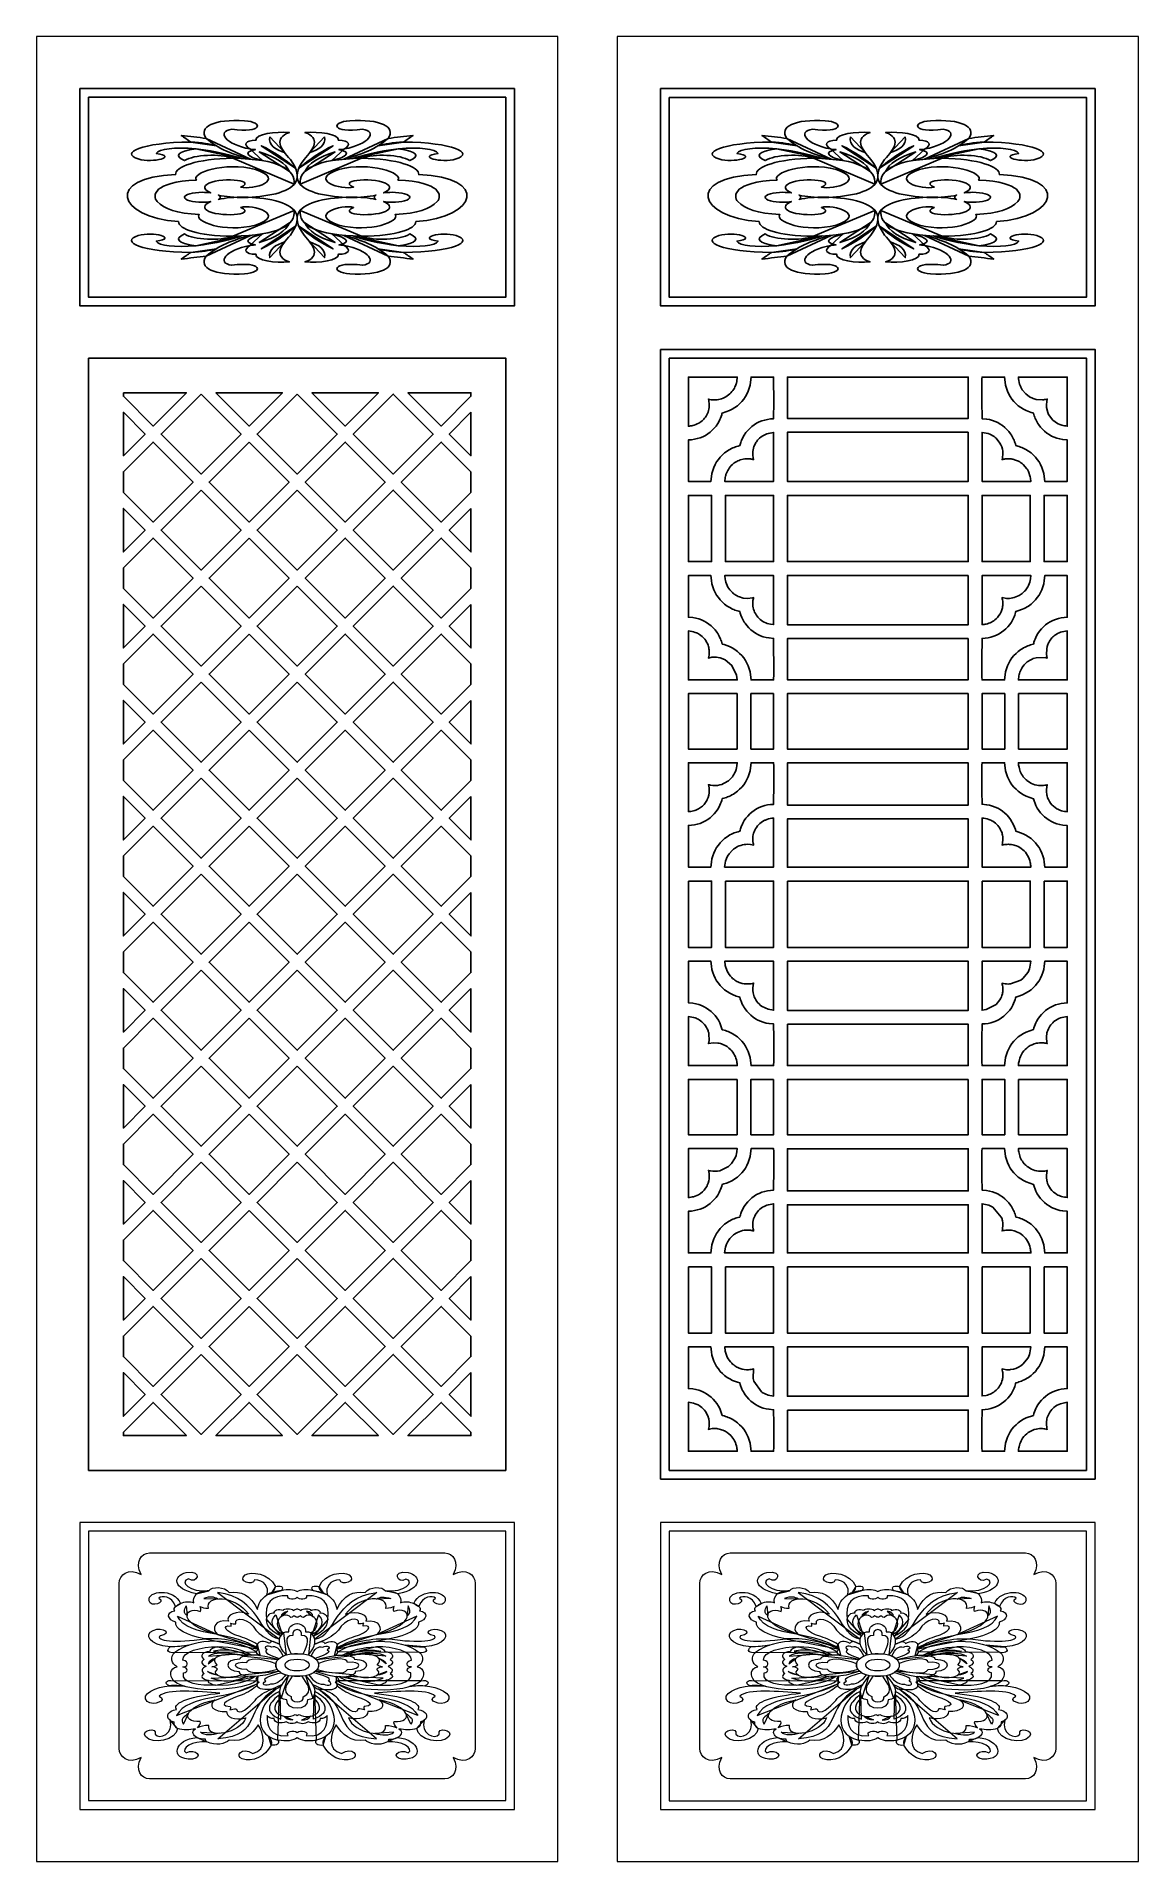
# Model space of a CAD drawing. Header units: centimetres. Extents: x 8.9 to 20.4, y -9.5 to 9.5.
import ezdxf

# ---------------------------------------------------------------- set-up
doc = ezdxf.new("R2010")
doc.units = ezdxf.units.CM
doc.header["$MEASUREMENT"] = 0
doc.layers.add('layer 1', color=7, linetype='Continuous')

msp = doc.modelspace()

# ---------------------------------------------------------------- linework, layer by layer
at = {"layer": 'layer 1', "color": 250, "lineweight": 9}
for points in [[(14.31633, 9.5), (14.31633, 9.5), (14.31633, -9.5), (14.31633, -9.5), (14.31633, -9.5), (14.31633, -9.5), (8.88777, -9.5), (8.88777, -9.5), (8.88777, -9.5), (8.88777, -9.5), (8.88777, 9.5), (8.88777, 9.5), (8.88777, 9.5), (8.88777, 9.5), (14.31633, 9.5), (14.31633, 9.5)], [(20.36245, 9.5), (20.36245, 9.5), (20.36245, -9.5), (20.36245, -9.5), (20.36245, -9.5), (20.36245, -9.5), (14.93387, -9.5), (14.93387, -9.5), (14.93387, -9.5), (14.93387, -9.5), (14.93387, 9.5), (14.93387, 9.5), (14.93387, 9.5), (14.93387, 9.5), (20.36245, 9.5), (20.36245, 9.5)]]:
    msp.add_open_spline(points, degree=3, knots=[0, 0, 0, 0, 0.2, 0.2, 0.2, 0.2, 0.4, 0.4, 0.4, 0.4, 0.6, 0.6, 0.6, 0.6, 1, 1, 1, 1], dxfattribs=at)
at = {"layer": 'layer 1', "color": 7}
for points, knots in [([(9.34015, 8.95714), (9.34015, 8.95714), (13.86396, 8.95714), (13.86396, 8.95714), (13.86396, 8.95714), (13.86396, 8.95714), (13.86396, 6.69524), (13.86396, 6.69524), (13.86396, 6.69524), (13.86396, 6.69524), (9.34015, 6.69524), (9.34015, 6.69524), (9.34015, 6.69524), (9.34015, 6.69524), (9.34015, 8.95714), (9.34015, 8.95714)], [0, 0, 0, 0, 0.2, 0.2, 0.2, 0.2, 0.4, 0.4, 0.4, 0.4, 0.6, 0.6, 0.6, 0.6, 1, 1, 1, 1]), ([(15.38628, 8.95715), (15.38628, 8.95715), (19.91009, 8.95715), (19.91009, 8.95715), (19.91009, 8.95715), (19.91009, 8.95715), (19.91009, 6.69525), (19.91009, 6.69525), (19.91009, 6.69525), (19.91009, 6.69525), (15.38628, 6.69525), (15.38628, 6.69525), (15.38628, 6.69525), (15.38628, 6.69525), (15.38628, 8.95715), (15.38628, 8.95715)], [0, 0, 0, 0, 0.2, 0.2, 0.2, 0.2, 0.4, 0.4, 0.4, 0.4, 0.6, 0.6, 0.6, 0.6, 1, 1, 1, 1]), ([(9.43061, 8.86667), (9.43061, 8.86667), (9.43061, 8.86667), (9.43061, 8.86667), (9.43061, 8.86667), (9.43061, 8.86667), (13.77347, 8.86667), (13.77347, 8.86667), (13.77347, 8.86667), (13.77347, 8.86667), (13.77347, 6.78572), (13.77347, 6.78572), (13.77347, 6.78572), (13.77347, 6.78572), (9.43061, 6.78572), (9.43061, 6.78572), (9.43061, 6.78572), (9.43061, 6.78572), (9.43061, 8.86667), (9.43061, 8.86667)], [0, 0, 0, 0, 0.16666667, 0.16666667, 0.16666667, 0.16666667, 0.33333333, 0.33333333, 0.33333333, 0.33333333, 0.5, 0.5, 0.5, 0.5, 0.66666667, 0.66666667, 0.66666667, 0.66666667, 1, 1, 1, 1]), ([(15.47674, 8.86666), (15.47674, 8.86666), (15.47674, 8.86666), (15.47674, 8.86666), (15.47674, 8.86666), (15.47674, 8.86666), (19.8196, 8.86666), (19.8196, 8.86666), (19.8196, 8.86666), (19.8196, 8.86666), (19.8196, 6.78571), (19.8196, 6.78571), (19.8196, 6.78571), (19.8196, 6.78571), (15.47674, 6.78571), (15.47674, 6.78571), (15.47674, 6.78571), (15.47674, 6.78571), (15.47674, 8.86666), (15.47674, 8.86666)], [0, 0, 0, 0, 0.16666667, 0.16666667, 0.16666667, 0.16666667, 0.33333333, 0.33333333, 0.33333333, 0.33333333, 0.5, 0.5, 0.5, 0.5, 0.66666667, 0.66666667, 0.66666667, 0.66666667, 1, 1, 1, 1]), ([(10.78214, 7.80425), (10.78214, 7.80425), (10.78214, 7.80425), (10.78214, 7.80425), (10.78214, 7.80425), (10.92718, 7.83599), (11.16072, 7.84143), (11.37852, 7.78878), (11.37852, 7.78878), (11.5689, 7.73659), (11.6847, 7.64692), (11.53087, 7.43296), (11.53087, 7.43296), (11.42582, 7.32085), (11.35499, 7.20957), (11.52105, 7.15268), (11.52105, 7.15268), (11.37285, 7.13854), (11.16811, 7.16874), (11.17209, 7.2332), (11.17209, 7.2332), (11.05622, 7.2333), (11.04219, 7.28048), (11.1082, 7.32303), (11.1082, 7.32303), (10.85513, 7.27591), (10.75676, 7.14133), (10.92144, 7.11834), (10.92144, 7.11834), (11.23815, 7.16298), (11.25905, 7.04301), (11.05415, 7.02904), (11.05415, 7.02904), (10.74091, 7.01124), (10.56571, 7.08979), (10.65603, 7.21313), (10.65603, 7.21313), (10.56921, 7.20306), (10.48237, 7.19298), (10.39556, 7.18291), (10.39556, 7.18291), (10.4283, 7.2058), (10.46109, 7.2287), (10.49383, 7.2516), (10.49383, 7.2516), (9.97856, 7.25451), (9.75169, 7.36663), (9.94748, 7.4277), (9.94748, 7.4277), (10.09993, 7.47319), (10.36801, 7.40363), (10.13506, 7.36976), (10.13506, 7.36976), (10.16368, 7.31943), (10.32354, 7.30619), (10.54791, 7.32029), (10.54791, 7.32029), (10.34765, 7.35009), (10.31787, 7.39674), (10.42994, 7.44394), (10.42994, 7.44394), (10.52498, 7.38131), (10.79975, 7.37054), (10.93127, 7.42059), (10.93127, 7.42059), (10.55935, 7.42541), (10.37368, 7.49305), (10.36605, 7.57308), (10.36605, 7.57308), (9.72571, 7.61741), (9.60007, 8.0348), (10.33657, 8.06217), (10.33657, 8.06217), (10.32406, 8.14332), (10.55935, 8.22697), (10.93127, 8.2318), (10.93127, 8.2318), (10.79975, 8.28184), (10.52498, 8.27107), (10.42994, 8.20844), (10.42994, 8.20844), (10.31787, 8.25565), (10.34765, 8.30229), (10.54791, 8.33209), (10.54791, 8.33209), (10.32354, 8.3462), (10.16368, 8.33295), (10.13506, 8.28263), (10.13506, 8.28263), (10.36801, 8.24874), (10.09993, 8.17919), (9.94748, 8.22467), (9.94748, 8.22467), (9.75169, 8.28574), (9.97856, 8.39788), (10.49383, 8.40078), (10.49383, 8.40078), (10.46109, 8.42368), (10.4283, 8.44657), (10.39556, 8.46948), (10.39556, 8.46948), (10.48237, 8.45939), (10.56921, 8.44933), (10.65603, 8.43925), (10.65603, 8.43925), (10.56571, 8.56259), (10.74091, 8.64114), (11.05415, 8.62334), (11.05415, 8.62334), (11.25905, 8.60936), (11.23815, 8.4894), (10.92144, 8.53404), (10.92144, 8.53404), (10.75676, 8.51106), (10.85513, 8.37647), (11.1082, 8.32934), (11.1082, 8.32934), (11.04219, 8.3719), (11.05622, 8.41908), (11.17209, 8.41918), (11.17209, 8.41918), (11.16811, 8.48363), (11.37285, 8.51384), (11.52105, 8.49971), (11.52105, 8.49971), (11.35499, 8.44282), (11.42582, 8.33153), (11.53087, 8.21943), (11.53087, 8.21943), (11.6847, 8.00546), (11.5689, 7.91578), (11.37852, 7.8636), (11.37852, 7.8636), (11.16072, 7.81094), (10.92716, 7.81639), (10.78214, 7.84814), (10.78214, 7.84814), (10.79339, 7.84147), (10.79969, 7.83403), (10.79969, 7.8262), (10.79969, 7.8262), (10.79969, 7.81835), (10.79339, 7.81091), (10.78214, 7.80425)], [0, 0, 0, 0, 0.02702703, 0.02702703, 0.02702703, 0.02702703, 0.05405405, 0.05405405, 0.05405405, 0.05405405, 0.08108108, 0.08108108, 0.08108108, 0.08108108, 0.10810811, 0.10810811, 0.10810811, 0.10810811, 0.13513514, 0.13513514, 0.13513514, 0.13513514, 0.16216216, 0.16216216, 0.16216216, 0.16216216, 0.18918919, 0.18918919, 0.18918919, 0.18918919, 0.21621622, 0.21621622, 0.21621622, 0.21621622, 0.24324324, 0.24324324, 0.24324324, 0.24324324, 0.27027027, 0.27027027, 0.27027027, 0.27027027, 0.2972973, 0.2972973, 0.2972973, 0.2972973, 0.32432432, 0.32432432, 0.32432432, 0.32432432, 0.35135135, 0.35135135, 0.35135135, 0.35135135, 0.37837838, 0.37837838, 0.37837838, 0.37837838, 0.40540541, 0.40540541, 0.40540541, 0.40540541, 0.43243243, 0.43243243, 0.43243243, 0.43243243, 0.45945946, 0.45945946, 0.45945946, 0.45945946, 0.48648649, 0.48648649, 0.48648649, 0.48648649, 0.51351351, 0.51351351, 0.51351351, 0.51351351, 0.54054054, 0.54054054, 0.54054054, 0.54054054, 0.56756757, 0.56756757, 0.56756757, 0.56756757, 0.59459459, 0.59459459, 0.59459459, 0.59459459, 0.62162162, 0.62162162, 0.62162162, 0.62162162, 0.64864865, 0.64864865, 0.64864865, 0.64864865, 0.67567568, 0.67567568, 0.67567568, 0.67567568, 0.7027027, 0.7027027, 0.7027027, 0.7027027, 0.72972973, 0.72972973, 0.72972973, 0.72972973, 0.75675676, 0.75675676, 0.75675676, 0.75675676, 0.78378378, 0.78378378, 0.78378378, 0.78378378, 0.81081081, 0.81081081, 0.81081081, 0.81081081, 0.83783784, 0.83783784, 0.83783784, 0.83783784, 0.86486486, 0.86486486, 0.86486486, 0.86486486, 0.89189189, 0.89189189, 0.89189189, 0.89189189, 0.91891892, 0.91891892, 0.91891892, 0.91891892, 0.94594595, 0.94594595, 0.94594595, 0.94594595, 1, 1, 1, 1]), ([(12.42194, 7.80425), (12.42194, 7.80425), (12.42194, 7.80425), (12.42194, 7.80425), (12.42194, 7.80425), (12.27692, 7.83599), (12.04336, 7.84143), (11.82556, 7.78878), (11.82556, 7.78878), (11.6352, 7.73659), (11.5194, 7.64692), (11.67321, 7.43296), (11.67321, 7.43296), (11.77826, 7.32085), (11.84909, 7.20957), (11.68305, 7.15268), (11.68305, 7.15268), (11.83123, 7.13854), (12.03599, 7.16874), (12.03199, 7.2332), (12.03199, 7.2332), (12.14786, 7.2333), (12.16191, 7.28048), (12.0959, 7.32303), (12.0959, 7.32303), (12.34897, 7.27591), (12.44734, 7.14133), (12.28266, 7.11834), (12.28266, 7.11834), (11.96593, 7.16298), (11.94505, 7.04301), (12.14995, 7.02904), (12.14995, 7.02904), (12.46319, 7.01124), (12.6384, 7.08979), (12.54805, 7.21313), (12.54805, 7.21313), (12.63489, 7.20306), (12.7217, 7.19298), (12.80854, 7.18291), (12.80854, 7.18291), (12.77578, 7.2058), (12.74301, 7.2287), (12.71024, 7.2516), (12.71024, 7.2516), (13.22552, 7.25451), (13.45239, 7.36663), (13.2566, 7.4277), (13.2566, 7.4277), (13.10414, 7.47318), (12.83607, 7.40363), (13.06902, 7.36974), (13.06902, 7.36974), (13.04042, 7.31943), (12.88056, 7.30619), (12.65619, 7.32029), (12.65619, 7.32029), (12.85642, 7.35009), (12.88621, 7.39674), (12.77414, 7.44394), (12.77414, 7.44394), (12.67912, 7.38131), (12.40435, 7.37054), (12.27283, 7.42059), (12.27283, 7.42059), (12.64475, 7.42541), (12.83042, 7.49305), (12.83802, 7.57308), (12.83802, 7.57308), (13.47839, 7.61741), (13.604, 8.0348), (12.86753, 8.06217), (12.86753, 8.06217), (12.88004, 8.14332), (12.64475, 8.22697), (12.27283, 8.2318), (12.27283, 8.2318), (12.40435, 8.28184), (12.67912, 8.27107), (12.77414, 8.20844), (12.77414, 8.20844), (12.88621, 8.25565), (12.85642, 8.30229), (12.65619, 8.33209), (12.65619, 8.33209), (12.88056, 8.3462), (13.04042, 8.33295), (13.06902, 8.28263), (13.06902, 8.28263), (12.83607, 8.24874), (13.10414, 8.17919), (13.2566, 8.22467), (13.2566, 8.22467), (13.45239, 8.28574), (13.22552, 8.39788), (12.71024, 8.40078), (12.71024, 8.40078), (12.74301, 8.42368), (12.77578, 8.44657), (12.80854, 8.46948), (12.80854, 8.46948), (12.7217, 8.45939), (12.63489, 8.44933), (12.54805, 8.43925), (12.54805, 8.43925), (12.6384, 8.56259), (12.46319, 8.64114), (12.14995, 8.62334), (12.14995, 8.62334), (11.94505, 8.60936), (11.96593, 8.4894), (12.28266, 8.53404), (12.28266, 8.53404), (12.44734, 8.51106), (12.34897, 8.37647), (12.0959, 8.32934), (12.0959, 8.32934), (12.16191, 8.3719), (12.14786, 8.41908), (12.03199, 8.41918), (12.03199, 8.41918), (12.03599, 8.48363), (11.83123, 8.51384), (11.68305, 8.49969), (11.68305, 8.49969), (11.84909, 8.44282), (11.77826, 8.33153), (11.67321, 8.21943), (11.67321, 8.21943), (11.5194, 8.00546), (11.6352, 7.91578), (11.82556, 7.8636), (11.82556, 7.8636), (12.04336, 7.81094), (12.27692, 7.81639), (12.42194, 7.84814), (12.42194, 7.84814), (12.41071, 7.84147), (12.40442, 7.83403), (12.40442, 7.8262), (12.40442, 7.8262), (12.40442, 7.81835), (12.41071, 7.81091), (12.42194, 7.80425)], [0, 0, 0, 0, 0.02702703, 0.02702703, 0.02702703, 0.02702703, 0.05405405, 0.05405405, 0.05405405, 0.05405405, 0.08108108, 0.08108108, 0.08108108, 0.08108108, 0.10810811, 0.10810811, 0.10810811, 0.10810811, 0.13513514, 0.13513514, 0.13513514, 0.13513514, 0.16216216, 0.16216216, 0.16216216, 0.16216216, 0.18918919, 0.18918919, 0.18918919, 0.18918919, 0.21621622, 0.21621622, 0.21621622, 0.21621622, 0.24324324, 0.24324324, 0.24324324, 0.24324324, 0.27027027, 0.27027027, 0.27027027, 0.27027027, 0.2972973, 0.2972973, 0.2972973, 0.2972973, 0.32432432, 0.32432432, 0.32432432, 0.32432432, 0.35135135, 0.35135135, 0.35135135, 0.35135135, 0.37837838, 0.37837838, 0.37837838, 0.37837838, 0.40540541, 0.40540541, 0.40540541, 0.40540541, 0.43243243, 0.43243243, 0.43243243, 0.43243243, 0.45945946, 0.45945946, 0.45945946, 0.45945946, 0.48648649, 0.48648649, 0.48648649, 0.48648649, 0.51351351, 0.51351351, 0.51351351, 0.51351351, 0.54054054, 0.54054054, 0.54054054, 0.54054054, 0.56756757, 0.56756757, 0.56756757, 0.56756757, 0.59459459, 0.59459459, 0.59459459, 0.59459459, 0.62162162, 0.62162162, 0.62162162, 0.62162162, 0.64864865, 0.64864865, 0.64864865, 0.64864865, 0.67567568, 0.67567568, 0.67567568, 0.67567568, 0.7027027, 0.7027027, 0.7027027, 0.7027027, 0.72972973, 0.72972973, 0.72972973, 0.72972973, 0.75675676, 0.75675676, 0.75675676, 0.75675676, 0.78378378, 0.78378378, 0.78378378, 0.78378378, 0.81081081, 0.81081081, 0.81081081, 0.81081081, 0.83783784, 0.83783784, 0.83783784, 0.83783784, 0.86486486, 0.86486486, 0.86486486, 0.86486486, 0.89189189, 0.89189189, 0.89189189, 0.89189189, 0.91891892, 0.91891892, 0.91891892, 0.91891892, 0.94594595, 0.94594595, 0.94594595, 0.94594595, 1, 1, 1, 1]), ([(16.8283, 7.80425), (16.8283, 7.80425), (16.8283, 7.80425), (16.8283, 7.80425), (16.8283, 7.80425), (16.97329, 7.836), (17.20689, 7.84143), (17.42465, 7.78877), (17.42465, 7.78877), (17.61501, 7.73659), (17.73083, 7.64692), (17.577, 7.43295), (17.577, 7.43295), (17.47195, 7.32086), (17.40113, 7.20957), (17.56716, 7.15268), (17.56716, 7.15268), (17.41898, 7.13855), (17.21423, 7.16874), (17.21822, 7.23321), (17.21822, 7.23321), (17.10236, 7.23329), (17.0883, 7.28048), (17.15434, 7.32304), (17.15434, 7.32304), (16.90127, 7.27592), (16.8029, 7.14132), (16.96757, 7.11834), (16.96757, 7.11834), (17.28429, 7.163), (17.30516, 7.04301), (17.10026, 7.02903), (17.10026, 7.02903), (16.78703, 7.01125), (16.61182, 7.0898), (16.70217, 7.21313), (16.70217, 7.21313), (16.61535, 7.20306), (16.5285, 7.19298), (16.44167, 7.1829), (16.44167, 7.1829), (16.47446, 7.20581), (16.5072, 7.2287), (16.53997, 7.25161), (16.53997, 7.25161), (16.02469, 7.25451), (15.79782, 7.36664), (15.99364, 7.4277), (15.99364, 7.4277), (16.14607, 7.47319), (16.41414, 7.40364), (16.18119, 7.36975), (16.18119, 7.36975), (16.20979, 7.31943), (16.36965, 7.30618), (16.59404, 7.32029), (16.59404, 7.32029), (16.39379, 7.3501), (16.364, 7.39673), (16.47608, 7.44395), (16.47608, 7.44395), (16.57112, 7.38131), (16.84589, 7.37055), (16.97739, 7.42058), (16.97739, 7.42058), (16.60548, 7.42541), (16.41979, 7.49305), (16.41219, 7.57309), (16.41219, 7.57309), (15.77182, 7.61741), (15.64621, 8.0348), (16.38271, 8.06217), (16.38271, 8.06217), (16.37017, 8.14333), (16.60548, 8.22697), (16.97739, 8.2318), (16.97739, 8.2318), (16.84589, 8.28184), (16.57112, 8.27108), (16.47608, 8.20845), (16.47608, 8.20845), (16.364, 8.25566), (16.39379, 8.3023), (16.59404, 8.3321), (16.59404, 8.3321), (16.36965, 8.3462), (16.20979, 8.33294), (16.18119, 8.28264), (16.18119, 8.28264), (16.41414, 8.24875), (16.14607, 8.1792), (15.99364, 8.22468), (15.99364, 8.22468), (15.79782, 8.28574), (16.02469, 8.39788), (16.53997, 8.40079), (16.53997, 8.40079), (16.5072, 8.42368), (16.47446, 8.44658), (16.44167, 8.46947), (16.44167, 8.46947), (16.5285, 8.45941), (16.61535, 8.44932), (16.70217, 8.43926), (16.70217, 8.43926), (16.61182, 8.56259), (16.78703, 8.64115), (17.10026, 8.62335), (17.10026, 8.62335), (17.30516, 8.60937), (17.28429, 8.48939), (16.96757, 8.53405), (16.96757, 8.53405), (16.8029, 8.51106), (16.90127, 8.37647), (17.15434, 8.32934), (17.15434, 8.32934), (17.0883, 8.37191), (17.10236, 8.41909), (17.21822, 8.41917), (17.21822, 8.41917), (17.21423, 8.48364), (17.41898, 8.51383), (17.56716, 8.4997), (17.56716, 8.4997), (17.40113, 8.44282), (17.47195, 8.33152), (17.577, 8.21943), (17.577, 8.21943), (17.73083, 8.00546), (17.61501, 7.9158), (17.42465, 7.86361), (17.42465, 7.86361), (17.20686, 7.81095), (16.97329, 7.81639), (16.8283, 7.84815), (16.8283, 7.84815), (16.83952, 7.84146), (16.84582, 7.83402), (16.84582, 7.8262), (16.84582, 7.8262), (16.84582, 7.81836), (16.83952, 7.81092), (16.8283, 7.80425)], [0, 0, 0, 0, 0.02702703, 0.02702703, 0.02702703, 0.02702703, 0.05405405, 0.05405405, 0.05405405, 0.05405405, 0.08108108, 0.08108108, 0.08108108, 0.08108108, 0.10810811, 0.10810811, 0.10810811, 0.10810811, 0.13513514, 0.13513514, 0.13513514, 0.13513514, 0.16216216, 0.16216216, 0.16216216, 0.16216216, 0.18918919, 0.18918919, 0.18918919, 0.18918919, 0.21621622, 0.21621622, 0.21621622, 0.21621622, 0.24324324, 0.24324324, 0.24324324, 0.24324324, 0.27027027, 0.27027027, 0.27027027, 0.27027027, 0.2972973, 0.2972973, 0.2972973, 0.2972973, 0.32432432, 0.32432432, 0.32432432, 0.32432432, 0.35135135, 0.35135135, 0.35135135, 0.35135135, 0.37837838, 0.37837838, 0.37837838, 0.37837838, 0.40540541, 0.40540541, 0.40540541, 0.40540541, 0.43243243, 0.43243243, 0.43243243, 0.43243243, 0.45945946, 0.45945946, 0.45945946, 0.45945946, 0.48648649, 0.48648649, 0.48648649, 0.48648649, 0.51351351, 0.51351351, 0.51351351, 0.51351351, 0.54054054, 0.54054054, 0.54054054, 0.54054054, 0.56756757, 0.56756757, 0.56756757, 0.56756757, 0.59459459, 0.59459459, 0.59459459, 0.59459459, 0.62162162, 0.62162162, 0.62162162, 0.62162162, 0.64864865, 0.64864865, 0.64864865, 0.64864865, 0.67567568, 0.67567568, 0.67567568, 0.67567568, 0.7027027, 0.7027027, 0.7027027, 0.7027027, 0.72972973, 0.72972973, 0.72972973, 0.72972973, 0.75675676, 0.75675676, 0.75675676, 0.75675676, 0.78378378, 0.78378378, 0.78378378, 0.78378378, 0.81081081, 0.81081081, 0.81081081, 0.81081081, 0.83783784, 0.83783784, 0.83783784, 0.83783784, 0.86486486, 0.86486486, 0.86486486, 0.86486486, 0.89189189, 0.89189189, 0.89189189, 0.89189189, 0.91891892, 0.91891892, 0.91891892, 0.91891892, 0.94594595, 0.94594595, 0.94594595, 0.94594595, 1, 1, 1, 1]), ([(18.46807, 7.80425), (18.46807, 7.80425), (18.46807, 7.80425), (18.46807, 7.80425), (18.46807, 7.80425), (18.32306, 7.836), (18.08949, 7.84143), (17.87172, 7.78877), (17.87172, 7.78877), (17.68131, 7.73659), (17.56554, 7.64692), (17.71935, 7.43295), (17.71935, 7.43295), (17.8244, 7.32086), (17.89522, 7.20957), (17.72916, 7.15268), (17.72916, 7.15268), (17.8774, 7.13855), (18.08213, 7.16874), (18.07815, 7.23321), (18.07815, 7.23321), (18.19399, 7.23329), (18.20805, 7.28048), (18.14201, 7.32304), (18.14201, 7.32304), (18.3951, 7.27592), (18.49347, 7.14133), (18.32881, 7.11834), (18.32881, 7.11834), (18.01206, 7.163), (17.99116, 7.04301), (18.19609, 7.02903), (18.19609, 7.02903), (18.5093, 7.01125), (18.6845, 7.0898), (18.59418, 7.21313), (18.59418, 7.21313), (18.68103, 7.20306), (18.76785, 7.19298), (18.85466, 7.1829), (18.85466, 7.1829), (18.82192, 7.20581), (18.78914, 7.2287), (18.75638, 7.25161), (18.75638, 7.25161), (19.27165, 7.25451), (19.49853, 7.36664), (19.30273, 7.4277), (19.30273, 7.4277), (19.15029, 7.47319), (18.88221, 7.40364), (19.11515, 7.36975), (19.11515, 7.36975), (19.08654, 7.31943), (18.92668, 7.30618), (18.70233, 7.32029), (18.70233, 7.32029), (18.90256, 7.3501), (18.93235, 7.39673), (18.82027, 7.44395), (18.82027, 7.44395), (18.72526, 7.38131), (18.45048, 7.37055), (18.31896, 7.42058), (18.31896, 7.42058), (18.6909, 7.42541), (18.87654, 7.49305), (18.88416, 7.57309), (18.88416, 7.57309), (19.52453, 7.61741), (19.65015, 8.0348), (18.91366, 8.06217), (18.91366, 8.06217), (18.92615, 8.14333), (18.6909, 8.22697), (18.31896, 8.2318), (18.31896, 8.2318), (18.45048, 8.28184), (18.72526, 8.27108), (18.82027, 8.20845), (18.82027, 8.20845), (18.93235, 8.25566), (18.90256, 8.3023), (18.70233, 8.3321), (18.70233, 8.3321), (18.92668, 8.3462), (19.08654, 8.33294), (19.11515, 8.28264), (19.11515, 8.28264), (18.88221, 8.24875), (19.15029, 8.1792), (19.30273, 8.22468), (19.30273, 8.22468), (19.49853, 8.28574), (19.27165, 8.39788), (18.75638, 8.40079), (18.75638, 8.40079), (18.78914, 8.42368), (18.82192, 8.44658), (18.85466, 8.46947), (18.85466, 8.46947), (18.76785, 8.45941), (18.68103, 8.44932), (18.59418, 8.43926), (18.59418, 8.43926), (18.6845, 8.56259), (18.5093, 8.64115), (18.19609, 8.62335), (18.19609, 8.62335), (17.99116, 8.60937), (18.01206, 8.48939), (18.32881, 8.53405), (18.32881, 8.53405), (18.49347, 8.51106), (18.3951, 8.37648), (18.14201, 8.32934), (18.14201, 8.32934), (18.20805, 8.37191), (18.19399, 8.41909), (18.07815, 8.41917), (18.07815, 8.41917), (18.08213, 8.48364), (17.8774, 8.51383), (17.72916, 8.4997), (17.72916, 8.4997), (17.89522, 8.44282), (17.8244, 8.33152), (17.71935, 8.21943), (17.71935, 8.21943), (17.56554, 8.00546), (17.68131, 7.9158), (17.87172, 7.86361), (17.87172, 7.86361), (18.08949, 7.81095), (18.32306, 7.81639), (18.46807, 7.84815), (18.46807, 7.84815), (18.45683, 7.84146), (18.45053, 7.83404), (18.45053, 7.8262), (18.45053, 7.8262), (18.45053, 7.81836), (18.45683, 7.81092), (18.46807, 7.80425)], [0, 0, 0, 0, 0.02702703, 0.02702703, 0.02702703, 0.02702703, 0.05405405, 0.05405405, 0.05405405, 0.05405405, 0.08108108, 0.08108108, 0.08108108, 0.08108108, 0.10810811, 0.10810811, 0.10810811, 0.10810811, 0.13513514, 0.13513514, 0.13513514, 0.13513514, 0.16216216, 0.16216216, 0.16216216, 0.16216216, 0.18918919, 0.18918919, 0.18918919, 0.18918919, 0.21621622, 0.21621622, 0.21621622, 0.21621622, 0.24324324, 0.24324324, 0.24324324, 0.24324324, 0.27027027, 0.27027027, 0.27027027, 0.27027027, 0.2972973, 0.2972973, 0.2972973, 0.2972973, 0.32432432, 0.32432432, 0.32432432, 0.32432432, 0.35135135, 0.35135135, 0.35135135, 0.35135135, 0.37837838, 0.37837838, 0.37837838, 0.37837838, 0.40540541, 0.40540541, 0.40540541, 0.40540541, 0.43243243, 0.43243243, 0.43243243, 0.43243243, 0.45945946, 0.45945946, 0.45945946, 0.45945946, 0.48648649, 0.48648649, 0.48648649, 0.48648649, 0.51351351, 0.51351351, 0.51351351, 0.51351351, 0.54054054, 0.54054054, 0.54054054, 0.54054054, 0.56756757, 0.56756757, 0.56756757, 0.56756757, 0.59459459, 0.59459459, 0.59459459, 0.59459459, 0.62162162, 0.62162162, 0.62162162, 0.62162162, 0.64864865, 0.64864865, 0.64864865, 0.64864865, 0.67567568, 0.67567568, 0.67567568, 0.67567568, 0.7027027, 0.7027027, 0.7027027, 0.7027027, 0.72972973, 0.72972973, 0.72972973, 0.72972973, 0.75675676, 0.75675676, 0.75675676, 0.75675676, 0.78378378, 0.78378378, 0.78378378, 0.78378378, 0.81081081, 0.81081081, 0.81081081, 0.81081081, 0.83783784, 0.83783784, 0.83783784, 0.83783784, 0.86486486, 0.86486486, 0.86486486, 0.86486486, 0.89189189, 0.89189189, 0.89189189, 0.89189189, 0.91891892, 0.91891892, 0.91891892, 0.91891892, 0.94594595, 0.94594595, 0.94594595, 0.94594595, 1, 1, 1, 1]), ([(10.49383, 8.40078), (10.49383, 8.40078), (10.49383, 8.40078), (10.49383, 8.40078), (10.49383, 8.40078), (10.61575, 8.39537), (10.68405, 8.38204), (10.76241, 8.36146), (10.76241, 8.36146), (10.76241, 8.36146), (10.49383, 8.40078), (10.49383, 8.40078)], [0, 0, 0, 0, 0.25, 0.25, 0.25, 0.25, 0.5, 0.5, 0.5, 0.5, 1, 1, 1, 1]), ([(10.65603, 8.43926), (10.65603, 8.43926), (10.65603, 8.43926), (10.65603, 8.43926), (10.65603, 8.43926), (10.77642, 8.33305), (10.93922, 8.26642), (11.11501, 8.22309), (11.11501, 8.22309), (11.11501, 8.22309), (10.65603, 8.43926), (10.65603, 8.43926)], [0, 0, 0, 0, 0.25, 0.25, 0.25, 0.25, 0.5, 0.5, 0.5, 0.5, 1, 1, 1, 1]), ([(11.58413, 8.12751), (11.58413, 8.12751), (11.58413, 8.12751), (11.58413, 8.12751), (11.58413, 8.12751), (11.4761, 8.22144), (11.35547, 8.30244), (11.2274, 8.36328), (11.2274, 8.36328), (11.2274, 8.36328), (11.58413, 8.12751), (11.58413, 8.12751)], [0, 0, 0, 0, 0.25, 0.25, 0.25, 0.25, 0.5, 0.5, 0.5, 0.5, 1, 1, 1, 1]), ([(11.3162, 8.45376), (11.3162, 8.45376), (11.3162, 8.45376), (11.3162, 8.45376), (11.3162, 8.45376), (11.29756, 8.36854), (11.38264, 8.32076), (11.46983, 8.29116), (11.46983, 8.29116), (11.46983, 8.29116), (11.3162, 8.45376), (11.3162, 8.45376)], [0, 0, 0, 0, 0.25, 0.25, 0.25, 0.25, 0.5, 0.5, 0.5, 0.5, 1, 1, 1, 1]), ([(11.61995, 8.12751), (11.61995, 8.12751), (11.61995, 8.12751), (11.61995, 8.12751), (11.61995, 8.12751), (11.728, 8.22144), (11.8486, 8.30244), (11.9767, 8.36328), (11.9767, 8.36328), (11.9767, 8.36328), (11.61995, 8.12751), (11.61995, 8.12751)], [0, 0, 0, 0, 0.25, 0.25, 0.25, 0.25, 0.5, 0.5, 0.5, 0.5, 1, 1, 1, 1]), ([(11.88788, 8.45376), (11.88788, 8.45376), (11.88788, 8.45376), (11.88788, 8.45376), (11.88788, 8.45376), (11.90654, 8.36854), (11.82144, 8.32076), (11.73427, 8.29116), (11.73427, 8.29116), (11.73427, 8.29116), (11.88788, 8.45376), (11.88788, 8.45376)], [0, 0, 0, 0, 0.25, 0.25, 0.25, 0.25, 0.5, 0.5, 0.5, 0.5, 1, 1, 1, 1]), ([(12.54808, 8.43926), (12.54808, 8.43926), (12.54808, 8.43926), (12.54808, 8.43926), (12.54808, 8.43926), (12.42768, 8.33305), (12.26488, 8.26642), (12.08909, 8.22309), (12.08909, 8.22309), (12.08909, 8.22309), (12.54808, 8.43926), (12.54808, 8.43926)], [0, 0, 0, 0, 0.25, 0.25, 0.25, 0.25, 0.5, 0.5, 0.5, 0.5, 1, 1, 1, 1]), ([(12.71024, 8.40078), (12.71024, 8.40078), (12.71024, 8.40078), (12.71024, 8.40078), (12.71024, 8.40078), (12.58832, 8.39537), (12.52005, 8.38204), (12.44169, 8.36146), (12.44169, 8.36146), (12.44169, 8.36146), (12.71024, 8.40078), (12.71024, 8.40078)], [0, 0, 0, 0, 0.25, 0.25, 0.25, 0.25, 0.5, 0.5, 0.5, 0.5, 1, 1, 1, 1]), ([(16.53997, 8.40079), (16.53997, 8.40079), (16.53997, 8.40079), (16.53997, 8.40079), (16.53997, 8.40079), (16.66189, 8.39536), (16.73019, 8.38205), (16.80855, 8.36147), (16.80855, 8.36147), (16.80855, 8.36147), (16.53997, 8.40079), (16.53997, 8.40079)], [0, 0, 0, 0, 0.25, 0.25, 0.25, 0.25, 0.5, 0.5, 0.5, 0.5, 1, 1, 1, 1]), ([(16.70217, 8.43926), (16.70217, 8.43926), (16.70217, 8.43926), (16.70217, 8.43926), (16.70217, 8.43926), (16.82254, 8.33305), (16.98535, 8.26642), (17.16113, 8.22311), (17.16113, 8.22311), (17.16113, 8.22311), (16.70217, 8.43926), (16.70217, 8.43926)], [0, 0, 0, 0, 0.25, 0.25, 0.25, 0.25, 0.5, 0.5, 0.5, 0.5, 1, 1, 1, 1]), ([(17.63027, 8.12752), (17.63027, 8.12752), (17.63027, 8.12752), (17.63027, 8.12752), (17.63027, 8.12752), (17.52224, 8.22145), (17.4016, 8.30244), (17.27352, 8.36327), (17.27352, 8.36327), (17.27352, 8.36327), (17.63027, 8.12752), (17.63027, 8.12752)], [0, 0, 0, 0, 0.25, 0.25, 0.25, 0.25, 0.5, 0.5, 0.5, 0.5, 1, 1, 1, 1]), ([(17.36233, 8.45377), (17.36233, 8.45377), (17.36233, 8.45377), (17.36233, 8.45377), (17.36233, 8.45377), (17.3437, 8.36855), (17.42878, 8.32077), (17.51597, 8.29115), (17.51597, 8.29115), (17.51597, 8.29115), (17.36233, 8.45377), (17.36233, 8.45377)], [0, 0, 0, 0, 0.25, 0.25, 0.25, 0.25, 0.5, 0.5, 0.5, 0.5, 1, 1, 1, 1]), ([(17.66608, 8.12752), (17.66608, 8.12752), (17.66608, 8.12752), (17.66608, 8.12752), (17.66608, 8.12752), (17.77411, 8.22145), (17.89475, 8.30244), (18.02284, 8.36327), (18.02284, 8.36327), (18.02284, 8.36327), (17.66608, 8.12752), (17.66608, 8.12752)], [0, 0, 0, 0, 0.25, 0.25, 0.25, 0.25, 0.5, 0.5, 0.5, 0.5, 1, 1, 1, 1]), ([(17.93402, 8.45377), (17.93402, 8.45377), (17.93402, 8.45377), (17.93402, 8.45377), (17.93402, 8.45377), (17.95265, 8.36855), (17.86757, 8.32077), (17.7804, 8.29117), (17.7804, 8.29117), (17.7804, 8.29117), (17.93402, 8.45377), (17.93402, 8.45377)], [0, 0, 0, 0, 0.25, 0.25, 0.25, 0.25, 0.5, 0.5, 0.5, 0.5, 1, 1, 1, 1]), ([(18.59418, 8.43926), (18.59418, 8.43926), (18.59418, 8.43926), (18.59418, 8.43926), (18.59418, 8.43926), (18.47379, 8.33305), (18.31103, 8.26642), (18.1352, 8.22311), (18.1352, 8.22311), (18.1352, 8.22311), (18.59418, 8.43926), (18.59418, 8.43926)], [0, 0, 0, 0, 0.25, 0.25, 0.25, 0.25, 0.5, 0.5, 0.5, 0.5, 1, 1, 1, 1]), ([(18.75638, 8.40079), (18.75638, 8.40079), (18.75638, 8.40079), (18.75638, 8.40079), (18.75638, 8.40079), (18.63446, 8.39536), (18.56616, 8.38205), (18.4878, 8.36147), (18.4878, 8.36147), (18.4878, 8.36147), (18.75638, 8.40079), (18.75638, 8.40079)], [0, 0, 0, 0, 0.25, 0.25, 0.25, 0.25, 0.5, 0.5, 0.5, 0.5, 1, 1, 1, 1]), ([(10.55282, 8.00446), (10.55282, 8.00446), (10.55282, 8.00446), (10.55282, 8.00446), (10.55282, 8.00446), (10.10258, 7.98735), (10.09081, 7.84103), (10.1449, 7.7819), (10.1449, 7.7819), (10.21777, 7.7056), (10.34625, 7.65796), (10.58232, 7.6459), (10.58232, 7.6459), (10.52076, 7.57693), (10.84725, 7.45096), (11.16719, 7.53598), (11.16719, 7.53598), (11.49856, 7.64618), (11.14013, 7.75513), (11.01483, 7.72008), (11.01483, 7.72008), (11.19435, 7.63886), (10.76842, 7.61444), (10.65991, 7.69195), (10.65991, 7.69195), (10.61952, 7.72398), (10.64116, 7.75582), (10.70245, 7.78065), (10.70245, 7.78065), (10.67626, 7.77667), (10.64629, 7.77442), (10.61447, 7.77442), (10.61447, 7.77442), (10.51245, 7.77442), (10.42925, 7.79767), (10.42925, 7.8262), (10.42925, 7.8262), (10.42925, 7.8547), (10.51245, 7.87797), (10.61447, 7.87797), (10.61447, 7.87797), (10.64629, 7.87797), (10.67626, 7.87572), (10.70245, 7.87173), (10.70245, 7.87173), (10.64116, 7.89657), (10.61952, 7.92841), (10.65991, 7.96042), (10.65991, 7.96042), (10.76842, 8.03794), (11.19435, 8.01353), (11.01483, 7.93229), (11.01483, 7.93229), (11.14013, 7.89726), (11.49856, 8.0062), (11.16719, 8.11639), (11.16719, 8.11639), (10.84725, 8.20142), (10.49129, 8.07566), (10.55282, 8.00446)], [0, 0, 0, 0, 0.0625, 0.0625, 0.0625, 0.0625, 0.125, 0.125, 0.125, 0.125, 0.1875, 0.1875, 0.1875, 0.1875, 0.25, 0.25, 0.25, 0.25, 0.3125, 0.3125, 0.3125, 0.3125, 0.375, 0.375, 0.375, 0.375, 0.4375, 0.4375, 0.4375, 0.4375, 0.5, 0.5, 0.5, 0.5, 0.5625, 0.5625, 0.5625, 0.5625, 0.625, 0.625, 0.625, 0.625, 0.6875, 0.6875, 0.6875, 0.6875, 0.75, 0.75, 0.75, 0.75, 0.8125, 0.8125, 0.8125, 0.8125, 0.875, 0.875, 0.875, 0.875, 1, 1, 1, 1]), ([(10.54791, 8.33209), (10.54791, 8.33209), (10.54791, 8.33209), (10.54791, 8.33209), (10.54791, 8.33209), (10.76451, 8.3047), (10.92918, 8.26283), (11.02236, 8.22915), (11.02236, 8.22915), (11.02236, 8.22915), (10.54791, 8.33209), (10.54791, 8.33209)], [0, 0, 0, 0, 0.25, 0.25, 0.25, 0.25, 0.5, 0.5, 0.5, 0.5, 1, 1, 1, 1]), ([(10.93125, 8.2318), (10.93125, 8.2318), (10.93125, 8.2318), (10.93125, 8.2318), (10.93125, 8.2318), (11.41076, 8.2253), (11.58618, 8.11412), (11.57178, 7.96281), (11.57178, 7.96281), (11.57178, 7.96281), (10.93125, 8.2318), (10.93125, 8.2318)], [0, 0, 0, 0, 0.25, 0.25, 0.25, 0.25, 0.5, 0.5, 0.5, 0.5, 1, 1, 1, 1]), ([(11.1082, 8.32934), (11.1082, 8.32934), (11.1082, 8.32934), (11.1082, 8.32934), (11.1082, 8.32934), (11.11764, 8.32611), (11.13594, 8.32403), (11.16813, 8.32239), (11.16813, 8.32239), (11.02701, 8.29403), (11.09031, 8.24766), (11.23953, 8.20767), (11.23953, 8.20767), (11.23953, 8.20767), (11.1082, 8.32934), (11.1082, 8.32934)], [0, 0, 0, 0, 0.2, 0.2, 0.2, 0.2, 0.4, 0.4, 0.4, 0.4, 0.6, 0.6, 0.6, 0.6, 1, 1, 1, 1]), ([(11.52389, 8.09328), (11.52389, 8.09328), (11.52389, 8.09328), (11.52389, 8.09328), (11.52389, 8.09328), (11.4833, 8.17462), (11.38545, 8.24481), (11.20733, 8.2984), (11.20733, 8.2984), (11.20733, 8.2984), (11.52389, 8.09328), (11.52389, 8.09328)], [0, 0, 0, 0, 0.25, 0.25, 0.25, 0.25, 0.5, 0.5, 0.5, 0.5, 1, 1, 1, 1]), ([(12.27283, 8.2318), (12.27283, 8.2318), (12.27283, 8.2318), (12.27283, 8.2318), (12.27283, 8.2318), (11.79334, 8.2253), (11.61792, 8.11412), (11.63232, 7.96281), (11.63232, 7.96281), (11.63232, 7.96281), (12.27283, 8.2318), (12.27283, 8.2318)], [0, 0, 0, 0, 0.25, 0.25, 0.25, 0.25, 0.5, 0.5, 0.5, 0.5, 1, 1, 1, 1]), ([(11.68019, 8.09328), (11.68019, 8.09328), (11.68019, 8.09328), (11.68019, 8.09328), (11.68019, 8.09328), (11.7208, 8.17462), (11.81865, 8.24481), (11.99677, 8.2984), (11.99677, 8.2984), (11.99677, 8.2984), (11.68019, 8.09328), (11.68019, 8.09328)], [0, 0, 0, 0, 0.25, 0.25, 0.25, 0.25, 0.5, 0.5, 0.5, 0.5, 1, 1, 1, 1]), ([(12.65126, 8.00446), (12.65126, 8.00446), (12.65126, 8.00446), (12.65126, 8.00446), (12.65126, 8.00446), (13.1015, 7.98735), (13.1133, 7.84103), (13.0592, 7.7819), (13.0592, 7.7819), (12.98633, 7.7056), (12.85785, 7.65796), (12.62178, 7.6459), (12.62178, 7.6459), (12.68331, 7.57693), (12.35685, 7.45096), (12.03692, 7.53598), (12.03692, 7.53598), (11.70552, 7.64618), (12.06397, 7.75513), (12.18927, 7.72008), (12.18927, 7.72008), (12.00973, 7.63886), (12.43568, 7.61444), (12.54417, 7.69195), (12.54417, 7.69195), (12.58458, 7.72398), (12.56294, 7.75582), (12.50165, 7.78065), (12.50165, 7.78065), (12.52784, 7.77667), (12.55782, 7.77442), (12.58964, 7.77442), (12.58964, 7.77442), (12.69165, 7.77442), (12.77485, 7.79767), (12.77485, 7.8262), (12.77485, 7.8262), (12.77485, 7.8547), (12.69165, 7.87797), (12.58964, 7.87797), (12.58964, 7.87797), (12.55782, 7.87797), (12.52784, 7.87572), (12.50165, 7.87173), (12.50165, 7.87173), (12.56294, 7.89657), (12.58458, 7.92841), (12.54417, 7.96042), (12.54417, 7.96042), (12.43568, 8.03794), (12.00973, 8.01353), (12.18927, 7.93229), (12.18927, 7.93229), (12.06397, 7.89726), (11.70552, 8.0062), (12.03692, 8.11639), (12.03692, 8.11639), (12.35685, 8.20142), (12.71282, 8.07566), (12.65126, 8.00446)], [0, 0, 0, 0, 0.0625, 0.0625, 0.0625, 0.0625, 0.125, 0.125, 0.125, 0.125, 0.1875, 0.1875, 0.1875, 0.1875, 0.25, 0.25, 0.25, 0.25, 0.3125, 0.3125, 0.3125, 0.3125, 0.375, 0.375, 0.375, 0.375, 0.4375, 0.4375, 0.4375, 0.4375, 0.5, 0.5, 0.5, 0.5, 0.5625, 0.5625, 0.5625, 0.5625, 0.625, 0.625, 0.625, 0.625, 0.6875, 0.6875, 0.6875, 0.6875, 0.75, 0.75, 0.75, 0.75, 0.8125, 0.8125, 0.8125, 0.8125, 0.875, 0.875, 0.875, 0.875, 1, 1, 1, 1]), ([(12.0959, 8.32934), (12.0959, 8.32934), (12.0959, 8.32934), (12.0959, 8.32934), (12.0959, 8.32934), (12.08646, 8.32611), (12.06814, 8.32403), (12.03597, 8.32239), (12.03597, 8.32239), (12.1771, 8.29403), (12.1138, 8.24766), (11.96455, 8.20767), (11.96455, 8.20767), (11.96455, 8.20767), (12.0959, 8.32934), (12.0959, 8.32934)], [0, 0, 0, 0, 0.2, 0.2, 0.2, 0.2, 0.4, 0.4, 0.4, 0.4, 0.6, 0.6, 0.6, 0.6, 1, 1, 1, 1]), ([(12.65619, 8.33209), (12.65619, 8.33209), (12.65619, 8.33209), (12.65619, 8.33209), (12.65619, 8.33209), (12.43959, 8.3047), (12.27492, 8.26283), (12.18174, 8.22915), (12.18174, 8.22915), (12.18174, 8.22915), (12.65619, 8.33209), (12.65619, 8.33209)], [0, 0, 0, 0, 0.25, 0.25, 0.25, 0.25, 0.5, 0.5, 0.5, 0.5, 1, 1, 1, 1]), ([(16.59895, 8.00447), (16.59895, 8.00447), (16.59895, 8.00447), (16.59895, 8.00447), (16.59895, 8.00447), (16.14873, 7.98736), (16.13692, 7.84103), (16.19101, 7.78191), (16.19101, 7.78191), (16.26389, 7.7056), (16.39238, 7.65798), (16.62845, 7.64589), (16.62845, 7.64589), (16.5669, 7.57694), (16.89336, 7.45095), (17.21331, 7.53598), (17.21331, 7.53598), (17.54469, 7.64618), (17.18627, 7.75513), (17.06094, 7.7201), (17.06094, 7.7201), (17.24048, 7.63885), (16.81455, 7.61445), (16.70605, 7.69196), (16.70605, 7.69196), (16.66563, 7.72399), (16.68727, 7.75581), (16.74856, 7.78066), (16.74856, 7.78066), (16.72242, 7.77668), (16.69242, 7.77442), (16.6606, 7.77442), (16.6606, 7.77442), (16.55858, 7.77442), (16.47537, 7.79767), (16.47537, 7.8262), (16.47537, 7.8262), (16.47537, 7.85471), (16.55858, 7.87796), (16.6606, 7.87796), (16.6606, 7.87796), (16.69242, 7.87796), (16.72242, 7.87571), (16.74856, 7.87174), (16.74856, 7.87174), (16.68729, 7.89657), (16.66563, 7.9284), (16.70605, 7.96043), (16.70605, 7.96043), (16.81455, 8.03794), (17.24048, 8.01354), (17.06094, 7.93229), (17.06094, 7.93229), (17.18627, 7.89725), (17.54469, 8.0062), (17.21331, 8.1164), (17.21331, 8.1164), (16.89336, 8.20144), (16.53742, 8.07568), (16.59895, 8.00447)], [0, 0, 0, 0, 0.0625, 0.0625, 0.0625, 0.0625, 0.125, 0.125, 0.125, 0.125, 0.1875, 0.1875, 0.1875, 0.1875, 0.25, 0.25, 0.25, 0.25, 0.3125, 0.3125, 0.3125, 0.3125, 0.375, 0.375, 0.375, 0.375, 0.4375, 0.4375, 0.4375, 0.4375, 0.5, 0.5, 0.5, 0.5, 0.5625, 0.5625, 0.5625, 0.5625, 0.625, 0.625, 0.625, 0.625, 0.6875, 0.6875, 0.6875, 0.6875, 0.75, 0.75, 0.75, 0.75, 0.8125, 0.8125, 0.8125, 0.8125, 0.875, 0.875, 0.875, 0.875, 1, 1, 1, 1]), ([(16.59404, 8.3321), (16.59404, 8.3321), (16.59404, 8.3321), (16.59404, 8.3321), (16.59404, 8.3321), (16.81064, 8.30469), (16.97529, 8.26283), (17.06847, 8.22916), (17.06847, 8.22916), (17.06847, 8.22916), (16.59404, 8.3321), (16.59404, 8.3321)], [0, 0, 0, 0, 0.25, 0.25, 0.25, 0.25, 0.5, 0.5, 0.5, 0.5, 1, 1, 1, 1]), ([(16.97739, 8.2318), (16.97739, 8.2318), (16.97739, 8.2318), (16.97739, 8.2318), (16.97739, 8.2318), (17.45687, 8.22531), (17.63231, 8.11412), (17.61792, 7.96281), (17.61792, 7.96281), (17.61792, 7.96281), (16.97739, 8.2318), (16.97739, 8.2318)], [0, 0, 0, 0, 0.25, 0.25, 0.25, 0.25, 0.5, 0.5, 0.5, 0.5, 1, 1, 1, 1]), ([(17.15431, 8.32934), (17.15431, 8.32934), (17.15431, 8.32934), (17.15431, 8.32934), (17.15431, 8.32934), (17.16375, 8.32611), (17.1821, 8.32404), (17.21427, 8.32239), (17.21427, 8.32239), (17.07315, 8.29404), (17.13644, 8.24766), (17.28567, 8.20766), (17.28567, 8.20766), (17.28567, 8.20766), (17.15431, 8.32934), (17.15431, 8.32934)], [0, 0, 0, 0, 0.2, 0.2, 0.2, 0.2, 0.4, 0.4, 0.4, 0.4, 0.6, 0.6, 0.6, 0.6, 1, 1, 1, 1]), ([(17.57002, 8.09327), (17.57002, 8.09327), (17.57002, 8.09327), (17.57002, 8.09327), (17.57002, 8.09327), (17.52944, 8.17463), (17.43156, 8.24481), (17.25348, 8.2984), (17.25348, 8.2984), (17.25348, 8.2984), (17.57002, 8.09327), (17.57002, 8.09327)], [0, 0, 0, 0, 0.25, 0.25, 0.25, 0.25, 0.5, 0.5, 0.5, 0.5, 1, 1, 1, 1]), ([(18.31896, 8.2318), (18.31896, 8.2318), (18.31896, 8.2318), (18.31896, 8.2318), (18.31896, 8.2318), (17.83945, 8.22531), (17.66406, 8.11412), (17.67845, 7.96281), (17.67845, 7.96281), (17.67845, 7.96281), (18.31896, 8.2318), (18.31896, 8.2318)], [0, 0, 0, 0, 0.25, 0.25, 0.25, 0.25, 0.5, 0.5, 0.5, 0.5, 1, 1, 1, 1]), ([(17.72636, 8.09327), (17.72636, 8.09327), (17.72636, 8.09327), (17.72636, 8.09327), (17.72636, 8.09327), (17.76691, 8.17463), (17.86479, 8.24481), (18.04287, 8.2984), (18.04287, 8.2984), (18.04287, 8.2984), (17.72636, 8.09327), (17.72636, 8.09327)], [0, 0, 0, 0, 0.25, 0.25, 0.25, 0.25, 0.5, 0.5, 0.5, 0.5, 1, 1, 1, 1]), ([(18.6974, 8.00447), (18.6974, 8.00447), (18.6974, 8.00447), (18.6974, 8.00447), (18.6974, 8.00447), (19.14764, 7.98736), (19.15944, 7.84103), (19.10532, 7.78191), (19.10532, 7.78191), (19.03246, 7.7056), (18.90399, 7.65798), (18.66792, 7.64589), (18.66792, 7.64589), (18.72945, 7.57694), (18.40297, 7.45095), (18.08306, 7.53598), (18.08306, 7.53598), (17.75166, 7.64618), (18.11008, 7.75513), (18.23541, 7.7201), (18.23541, 7.7201), (18.05587, 7.63885), (18.4818, 7.61445), (18.59032, 7.69196), (18.59032, 7.69196), (18.63069, 7.72399), (18.60908, 7.75581), (18.54776, 7.78066), (18.54776, 7.78066), (18.57398, 7.77668), (18.60396, 7.77442), (18.63574, 7.77442), (18.63574, 7.77442), (18.7378, 7.77442), (18.82099, 7.79767), (18.82099, 7.8262), (18.82099, 7.8262), (18.82099, 7.85471), (18.7378, 7.87796), (18.63574, 7.87796), (18.63574, 7.87796), (18.60396, 7.87796), (18.57398, 7.87571), (18.54776, 7.87174), (18.54776, 7.87174), (18.60906, 7.89657), (18.63069, 7.9284), (18.59032, 7.96043), (18.59032, 7.96043), (18.4818, 8.03794), (18.05587, 8.01354), (18.23541, 7.93229), (18.23541, 7.93229), (18.11008, 7.89725), (17.75166, 8.0062), (18.08306, 8.1164), (18.08306, 8.1164), (18.40297, 8.20144), (18.75896, 8.07568), (18.6974, 8.00447)], [0, 0, 0, 0, 0.0625, 0.0625, 0.0625, 0.0625, 0.125, 0.125, 0.125, 0.125, 0.1875, 0.1875, 0.1875, 0.1875, 0.25, 0.25, 0.25, 0.25, 0.3125, 0.3125, 0.3125, 0.3125, 0.375, 0.375, 0.375, 0.375, 0.4375, 0.4375, 0.4375, 0.4375, 0.5, 0.5, 0.5, 0.5, 0.5625, 0.5625, 0.5625, 0.5625, 0.625, 0.625, 0.625, 0.625, 0.6875, 0.6875, 0.6875, 0.6875, 0.75, 0.75, 0.75, 0.75, 0.8125, 0.8125, 0.8125, 0.8125, 0.875, 0.875, 0.875, 0.875, 1, 1, 1, 1]), ([(18.14201, 8.32934), (18.14201, 8.32934), (18.14201, 8.32934), (18.14201, 8.32934), (18.14201, 8.32934), (18.13258, 8.32611), (18.11428, 8.32404), (18.0821, 8.32239), (18.0821, 8.32239), (18.22323, 8.29404), (18.15994, 8.24766), (18.01068, 8.20766), (18.01068, 8.20766), (18.01068, 8.20766), (18.14201, 8.32934), (18.14201, 8.32934)], [0, 0, 0, 0, 0.2, 0.2, 0.2, 0.2, 0.4, 0.4, 0.4, 0.4, 0.6, 0.6, 0.6, 0.6, 1, 1, 1, 1]), ([(18.70233, 8.33208), (18.70233, 8.33208), (18.70233, 8.33208), (18.70233, 8.33208), (18.70233, 8.33208), (18.48571, 8.30469), (18.32106, 8.26282), (18.22785, 8.22916), (18.22785, 8.22916), (18.22785, 8.22916), (18.70233, 8.33208), (18.70233, 8.33208)], [0, 0, 0, 0, 0.25, 0.25, 0.25, 0.25, 0.5, 0.5, 0.5, 0.5, 1, 1, 1, 1]), ([(10.93125, 7.42059), (10.93125, 7.42059), (10.93125, 7.42059), (10.93125, 7.42059), (10.93125, 7.42059), (11.41076, 7.42707), (11.58618, 7.53825), (11.57178, 7.68957), (11.57178, 7.68957), (11.57178, 7.68957), (10.93125, 7.42059), (10.93125, 7.42059)], [0, 0, 0, 0, 0.25, 0.25, 0.25, 0.25, 0.5, 0.5, 0.5, 0.5, 1, 1, 1, 1]), ([(12.27283, 7.42059), (12.27283, 7.42059), (12.27283, 7.42059), (12.27283, 7.42059), (12.27283, 7.42059), (11.79334, 7.42707), (11.61792, 7.53825), (11.63232, 7.68957), (11.63232, 7.68957), (11.63232, 7.68957), (12.27283, 7.42059), (12.27283, 7.42059)], [0, 0, 0, 0, 0.25, 0.25, 0.25, 0.25, 0.5, 0.5, 0.5, 0.5, 1, 1, 1, 1]), ([(16.97739, 7.42058), (16.97739, 7.42058), (16.97739, 7.42058), (16.97739, 7.42058), (16.97739, 7.42058), (17.45687, 7.42707), (17.63231, 7.53826), (17.61792, 7.68958), (17.61792, 7.68958), (17.61792, 7.68958), (16.97739, 7.42058), (16.97739, 7.42058)], [0, 0, 0, 0, 0.25, 0.25, 0.25, 0.25, 0.5, 0.5, 0.5, 0.5, 1, 1, 1, 1]), ([(18.31896, 7.42058), (18.31896, 7.42058), (18.31896, 7.42058), (18.31896, 7.42058), (18.31896, 7.42058), (17.83945, 7.42707), (17.66406, 7.53826), (17.67845, 7.68958), (17.67845, 7.68958), (17.67845, 7.68958), (18.31896, 7.42058), (18.31896, 7.42058)], [0, 0, 0, 0, 0.25, 0.25, 0.25, 0.25, 0.5, 0.5, 0.5, 0.5, 1, 1, 1, 1]), ([(10.54791, 7.32029), (10.54791, 7.32029), (10.54791, 7.32029), (10.54791, 7.32029), (10.54791, 7.32029), (10.76451, 7.34769), (10.92918, 7.38956), (11.02236, 7.42322), (11.02236, 7.42322), (11.02236, 7.42322), (10.54791, 7.32029), (10.54791, 7.32029)], [0, 0, 0, 0, 0.25, 0.25, 0.25, 0.25, 0.5, 0.5, 0.5, 0.5, 1, 1, 1, 1]), ([(10.65603, 7.21313), (10.65603, 7.21313), (10.65603, 7.21313), (10.65603, 7.21313), (10.65603, 7.21313), (10.77642, 7.31933), (10.93922, 7.38596), (11.11501, 7.42928), (11.11501, 7.42928), (11.11501, 7.42928), (10.65603, 7.21313), (10.65603, 7.21313)], [0, 0, 0, 0, 0.25, 0.25, 0.25, 0.25, 0.5, 0.5, 0.5, 0.5, 1, 1, 1, 1]), ([(11.1082, 7.32303), (11.1082, 7.32303), (11.1082, 7.32303), (11.1082, 7.32303), (11.1082, 7.32303), (11.11764, 7.32628), (11.13594, 7.32835), (11.16813, 7.33), (11.16813, 7.33), (11.02701, 7.35834), (11.09031, 7.40473), (11.23953, 7.44472), (11.23953, 7.44472), (11.23953, 7.44472), (11.1082, 7.32303), (11.1082, 7.32303)], [0, 0, 0, 0, 0.2, 0.2, 0.2, 0.2, 0.4, 0.4, 0.4, 0.4, 0.6, 0.6, 0.6, 0.6, 1, 1, 1, 1]), ([(11.52389, 7.55911), (11.52389, 7.55911), (11.52389, 7.55911), (11.52389, 7.55911), (11.52389, 7.55911), (11.4833, 7.47776), (11.38545, 7.40756), (11.20733, 7.35398), (11.20733, 7.35398), (11.20733, 7.35398), (11.52389, 7.55911), (11.52389, 7.55911)], [0, 0, 0, 0, 0.25, 0.25, 0.25, 0.25, 0.5, 0.5, 0.5, 0.5, 1, 1, 1, 1]), ([(11.58413, 7.52487), (11.58413, 7.52487), (11.58413, 7.52487), (11.58413, 7.52487), (11.58413, 7.52487), (11.4761, 7.43094), (11.35547, 7.34994), (11.2274, 7.28911), (11.2274, 7.28911), (11.2274, 7.28911), (11.58413, 7.52487), (11.58413, 7.52487)], [0, 0, 0, 0, 0.25, 0.25, 0.25, 0.25, 0.5, 0.5, 0.5, 0.5, 1, 1, 1, 1]), ([(11.61995, 7.52487), (11.61995, 7.52487), (11.61995, 7.52487), (11.61995, 7.52487), (11.61995, 7.52487), (11.728, 7.43094), (11.8486, 7.34994), (11.9767, 7.28911), (11.9767, 7.28911), (11.9767, 7.28911), (11.61995, 7.52487), (11.61995, 7.52487)], [0, 0, 0, 0, 0.25, 0.25, 0.25, 0.25, 0.5, 0.5, 0.5, 0.5, 1, 1, 1, 1]), ([(11.68019, 7.55911), (11.68019, 7.55911), (11.68019, 7.55911), (11.68019, 7.55911), (11.68019, 7.55911), (11.7208, 7.47776), (11.81865, 7.40756), (11.99677, 7.35398), (11.99677, 7.35398), (11.99677, 7.35398), (11.68019, 7.55911), (11.68019, 7.55911)], [0, 0, 0, 0, 0.25, 0.25, 0.25, 0.25, 0.5, 0.5, 0.5, 0.5, 1, 1, 1, 1]), ([(12.0959, 7.32303), (12.0959, 7.32303), (12.0959, 7.32303), (12.0959, 7.32303), (12.0959, 7.32303), (12.08646, 7.32628), (12.06814, 7.32835), (12.03597, 7.33), (12.03597, 7.33), (12.1771, 7.35834), (12.1138, 7.40473), (11.96455, 7.44472), (11.96455, 7.44472), (11.96455, 7.44472), (12.0959, 7.32303), (12.0959, 7.32303)], [0, 0, 0, 0, 0.2, 0.2, 0.2, 0.2, 0.4, 0.4, 0.4, 0.4, 0.6, 0.6, 0.6, 0.6, 1, 1, 1, 1]), ([(12.54808, 7.21313), (12.54808, 7.21313), (12.54808, 7.21313), (12.54808, 7.21313), (12.54808, 7.21313), (12.42768, 7.31933), (12.26488, 7.38596), (12.08909, 7.42928), (12.08909, 7.42928), (12.08909, 7.42928), (12.54808, 7.21313), (12.54808, 7.21313)], [0, 0, 0, 0, 0.25, 0.25, 0.25, 0.25, 0.5, 0.5, 0.5, 0.5, 1, 1, 1, 1]), ([(12.65619, 7.32029), (12.65619, 7.32029), (12.65619, 7.32029), (12.65619, 7.32029), (12.65619, 7.32029), (12.43959, 7.34769), (12.27492, 7.38956), (12.18174, 7.42322), (12.18174, 7.42322), (12.18174, 7.42322), (12.65619, 7.32029), (12.65619, 7.32029)], [0, 0, 0, 0, 0.25, 0.25, 0.25, 0.25, 0.5, 0.5, 0.5, 0.5, 1, 1, 1, 1]), ([(16.59404, 7.32029), (16.59404, 7.32029), (16.59404, 7.32029), (16.59404, 7.32029), (16.59404, 7.32029), (16.81064, 7.3477), (16.97529, 7.38957), (17.06847, 7.42323), (17.06847, 7.42323), (17.06847, 7.42323), (16.59404, 7.32029), (16.59404, 7.32029)], [0, 0, 0, 0, 0.25, 0.25, 0.25, 0.25, 0.5, 0.5, 0.5, 0.5, 1, 1, 1, 1]), ([(16.70217, 7.21313), (16.70217, 7.21313), (16.70217, 7.21313), (16.70217, 7.21313), (16.70217, 7.21313), (16.82254, 7.31934), (16.98535, 7.38597), (17.16113, 7.42929), (17.16113, 7.42929), (17.16113, 7.42929), (16.70217, 7.21313), (16.70217, 7.21313)], [0, 0, 0, 0, 0.25, 0.25, 0.25, 0.25, 0.5, 0.5, 0.5, 0.5, 1, 1, 1, 1]), ([(17.15431, 7.32304), (17.15431, 7.32304), (17.15431, 7.32304), (17.15431, 7.32304), (17.15431, 7.32304), (17.16375, 7.32627), (17.1821, 7.32834), (17.21427, 7.32999), (17.21427, 7.32999), (17.07315, 7.35834), (17.13644, 7.40472), (17.28567, 7.44471), (17.28567, 7.44471), (17.28567, 7.44471), (17.15431, 7.32304), (17.15431, 7.32304)], [0, 0, 0, 0, 0.2, 0.2, 0.2, 0.2, 0.4, 0.4, 0.4, 0.4, 0.6, 0.6, 0.6, 0.6, 1, 1, 1, 1]), ([(17.57002, 7.5591), (17.57002, 7.5591), (17.57002, 7.5591), (17.57002, 7.5591), (17.57002, 7.5591), (17.52944, 7.47776), (17.43156, 7.40757), (17.25348, 7.35399), (17.25348, 7.35399), (17.25348, 7.35399), (17.57002, 7.5591), (17.57002, 7.5591)], [0, 0, 0, 0, 0.25, 0.25, 0.25, 0.25, 0.5, 0.5, 0.5, 0.5, 1, 1, 1, 1]), ([(17.63027, 7.52487), (17.63027, 7.52487), (17.63027, 7.52487), (17.63027, 7.52487), (17.63027, 7.52487), (17.52224, 7.43093), (17.4016, 7.34993), (17.27352, 7.28911), (17.27352, 7.28911), (17.27352, 7.28911), (17.63027, 7.52487), (17.63027, 7.52487)], [0, 0, 0, 0, 0.25, 0.25, 0.25, 0.25, 0.5, 0.5, 0.5, 0.5, 1, 1, 1, 1]), ([(17.66608, 7.52487), (17.66608, 7.52487), (17.66608, 7.52487), (17.66608, 7.52487), (17.66608, 7.52487), (17.77411, 7.43093), (17.89475, 7.34993), (18.02284, 7.28911), (18.02284, 7.28911), (18.02284, 7.28911), (17.66608, 7.52487), (17.66608, 7.52487)], [0, 0, 0, 0, 0.25, 0.25, 0.25, 0.25, 0.5, 0.5, 0.5, 0.5, 1, 1, 1, 1]), ([(17.72636, 7.5591), (17.72636, 7.5591), (17.72636, 7.5591), (17.72636, 7.5591), (17.72636, 7.5591), (17.76691, 7.47776), (17.86479, 7.40757), (18.04287, 7.35399), (18.04287, 7.35399), (18.04287, 7.35399), (17.72636, 7.5591), (17.72636, 7.5591)], [0, 0, 0, 0, 0.25, 0.25, 0.25, 0.25, 0.5, 0.5, 0.5, 0.5, 1, 1, 1, 1]), ([(18.14201, 7.32304), (18.14201, 7.32304), (18.14201, 7.32304), (18.14201, 7.32304), (18.14201, 7.32304), (18.13258, 7.32627), (18.11428, 7.32834), (18.0821, 7.32999), (18.0821, 7.32999), (18.22323, 7.35834), (18.15994, 7.40472), (18.01068, 7.44471), (18.01068, 7.44471), (18.01068, 7.44471), (18.14201, 7.32304), (18.14201, 7.32304)], [0, 0, 0, 0, 0.2, 0.2, 0.2, 0.2, 0.4, 0.4, 0.4, 0.4, 0.6, 0.6, 0.6, 0.6, 1, 1, 1, 1]), ([(18.59418, 7.21313), (18.59418, 7.21313), (18.59418, 7.21313), (18.59418, 7.21313), (18.59418, 7.21313), (18.47379, 7.31934), (18.31103, 7.38597), (18.1352, 7.42929), (18.1352, 7.42929), (18.1352, 7.42929), (18.59418, 7.21313), (18.59418, 7.21313)], [0, 0, 0, 0, 0.25, 0.25, 0.25, 0.25, 0.5, 0.5, 0.5, 0.5, 1, 1, 1, 1]), ([(18.70233, 7.32029), (18.70233, 7.32029), (18.70233, 7.32029), (18.70233, 7.32029), (18.70233, 7.32029), (18.48571, 7.3477), (18.32106, 7.38957), (18.22785, 7.42323), (18.22785, 7.42323), (18.22785, 7.42323), (18.70233, 7.32029), (18.70233, 7.32029)], [0, 0, 0, 0, 0.25, 0.25, 0.25, 0.25, 0.5, 0.5, 0.5, 0.5, 1, 1, 1, 1]), ([(10.49383, 7.2516), (10.49383, 7.2516), (10.49383, 7.2516), (10.49383, 7.2516), (10.49383, 7.2516), (10.61575, 7.25701), (10.68405, 7.27033), (10.76241, 7.29092), (10.76241, 7.29092), (10.76241, 7.29092), (10.49383, 7.2516), (10.49383, 7.2516)], [0, 0, 0, 0, 0.25, 0.25, 0.25, 0.25, 0.5, 0.5, 0.5, 0.5, 1, 1, 1, 1]), ([(11.3162, 7.19862), (11.3162, 7.19862), (11.3162, 7.19862), (11.3162, 7.19862), (11.3162, 7.19862), (11.29756, 7.28384), (11.38264, 7.33163), (11.46983, 7.36122), (11.46983, 7.36122), (11.46983, 7.36122), (11.3162, 7.19862), (11.3162, 7.19862)], [0, 0, 0, 0, 0.25, 0.25, 0.25, 0.25, 0.5, 0.5, 0.5, 0.5, 1, 1, 1, 1]), ([(11.88788, 7.19862), (11.88788, 7.19862), (11.88788, 7.19862), (11.88788, 7.19862), (11.88788, 7.19862), (11.90654, 7.28384), (11.82144, 7.33163), (11.73427, 7.36122), (11.73427, 7.36122), (11.73427, 7.36122), (11.88788, 7.19862), (11.88788, 7.19862)], [0, 0, 0, 0, 0.25, 0.25, 0.25, 0.25, 0.5, 0.5, 0.5, 0.5, 1, 1, 1, 1]), ([(12.71024, 7.2516), (12.71024, 7.2516), (12.71024, 7.2516), (12.71024, 7.2516), (12.71024, 7.2516), (12.58832, 7.25701), (12.52005, 7.27033), (12.44169, 7.29092), (12.44169, 7.29092), (12.44169, 7.29092), (12.71024, 7.2516), (12.71024, 7.2516)], [0, 0, 0, 0, 0.25, 0.25, 0.25, 0.25, 0.5, 0.5, 0.5, 0.5, 1, 1, 1, 1]), ([(16.53997, 7.25161), (16.53997, 7.25161), (16.53997, 7.25161), (16.53997, 7.25161), (16.53997, 7.25161), (16.66189, 7.25702), (16.73019, 7.27034), (16.80855, 7.29093), (16.80855, 7.29093), (16.80855, 7.29093), (16.53997, 7.25161), (16.53997, 7.25161)], [0, 0, 0, 0, 0.25, 0.25, 0.25, 0.25, 0.5, 0.5, 0.5, 0.5, 1, 1, 1, 1]), ([(17.36233, 7.19863), (17.36233, 7.19863), (17.36233, 7.19863), (17.36233, 7.19863), (17.36233, 7.19863), (17.3437, 7.28384), (17.42878, 7.33162), (17.51597, 7.36123), (17.51597, 7.36123), (17.51597, 7.36123), (17.36233, 7.19863), (17.36233, 7.19863)], [0, 0, 0, 0, 0.25, 0.25, 0.25, 0.25, 0.5, 0.5, 0.5, 0.5, 1, 1, 1, 1]), ([(17.93402, 7.19863), (17.93402, 7.19863), (17.93402, 7.19863), (17.93402, 7.19863), (17.93402, 7.19863), (17.95265, 7.28384), (17.86757, 7.33162), (17.7804, 7.36122), (17.7804, 7.36122), (17.7804, 7.36122), (17.93402, 7.19863), (17.93402, 7.19863)], [0, 0, 0, 0, 0.25, 0.25, 0.25, 0.25, 0.5, 0.5, 0.5, 0.5, 1, 1, 1, 1]), ([(18.75638, 7.25161), (18.75638, 7.25161), (18.75638, 7.25161), (18.75638, 7.25161), (18.75638, 7.25161), (18.63446, 7.25702), (18.56616, 7.27034), (18.4878, 7.29093), (18.4878, 7.29093), (18.4878, 7.29093), (18.75638, 7.25161), (18.75638, 7.25161)], [0, 0, 0, 0, 0.25, 0.25, 0.25, 0.25, 0.5, 0.5, 0.5, 0.5, 1, 1, 1, 1]), ([(9.43061, 6.15238), (9.43061, 6.15238), (13.77347, 6.15238), (13.77347, 6.15238), (13.77347, 6.15238), (13.77347, 6.15238), (13.77347, -5.42855), (13.77347, -5.42855), (13.77347, -5.42855), (13.77347, -5.42855), (9.43061, -5.42855), (9.43061, -5.42855), (9.43061, -5.42855), (9.43061, -5.42855), (9.43061, 6.15238), (9.43061, 6.15238)], [0, 0, 0, 0, 0.2, 0.2, 0.2, 0.2, 0.4, 0.4, 0.4, 0.4, 0.6, 0.6, 0.6, 0.6, 1, 1, 1, 1]), ([(9.43061, 6.15238), (9.43061, 6.15238), (9.43061, 6.15238), (9.43061, 6.15238), (9.43061, 6.15238), (9.43061, 6.15238), (13.77347, 6.15238), (13.77347, 6.15238), (13.77347, 6.15238), (13.77347, 6.15238), (13.77347, -5.42855), (13.77347, -5.42855), (13.77347, -5.42855), (13.77347, -5.42855), (9.43061, -5.42855), (9.43061, -5.42855), (9.43061, -5.42855), (9.43061, -5.42855), (9.43061, 6.15238), (9.43061, 6.15238)], [0, 0, 0, 0, 0.16666667, 0.16666667, 0.16666667, 0.16666667, 0.33333333, 0.33333333, 0.33333333, 0.33333333, 0.5, 0.5, 0.5, 0.5, 0.66666667, 0.66666667, 0.66666667, 0.66666667, 1, 1, 1, 1]), ([(15.47674, 6.15238), (15.47674, 6.15238), (19.8196, 6.15238), (19.8196, 6.15238), (19.8196, 6.15238), (19.8196, 6.15238), (19.8196, -5.42858), (19.8196, -5.42858), (19.8196, -5.42858), (19.8196, -5.42858), (15.47674, -5.42858), (15.47674, -5.42858), (15.47674, -5.42858), (15.47674, -5.42858), (15.47674, 6.15238), (15.47674, 6.15238)], [0, 0, 0, 0, 0.2, 0.2, 0.2, 0.2, 0.4, 0.4, 0.4, 0.4, 0.6, 0.6, 0.6, 0.6, 1, 1, 1, 1]), ([(9.79253, 5.79047), (9.79253, 5.79047), (9.79253, 5.79047), (9.79253, 5.79047), (9.79253, 5.79047), (9.79253, 5.79047), (10.44846, 5.79047), (10.44846, 5.79047), (10.44846, 5.79047), (10.44846, 5.79047), (10.10232, 5.44434), (10.10232, 5.44434), (10.10232, 5.44434), (10.10232, 5.44434), (9.79253, 5.75413), (9.79253, 5.75413), (9.79253, 5.75413), (9.79253, 5.75413), (9.79253, 5.79047), (9.79253, 5.79047)], [0, 0, 0, 0, 0.16666667, 0.16666667, 0.16666667, 0.16666667, 0.33333333, 0.33333333, 0.33333333, 0.33333333, 0.5, 0.5, 0.5, 0.5, 0.66666667, 0.66666667, 0.66666667, 0.66666667, 1, 1, 1, 1]), ([(10.60222, 5.77761), (10.60222, 5.77761), (10.60222, 5.77761), (10.60222, 5.77761), (10.60222, 5.77761), (10.60222, 5.77761), (11.01881, 5.36102), (11.01881, 5.36102), (11.01881, 5.36102), (11.01881, 5.36102), (10.60222, 4.94442), (10.60222, 4.94442), (10.60222, 4.94442), (10.60222, 4.94442), (10.18563, 5.36102), (10.18563, 5.36102), (10.18563, 5.36102), (10.18563, 5.36102), (10.60222, 5.77761), (10.60222, 5.77761)], [0, 0, 0, 0, 0.16666667, 0.16666667, 0.16666667, 0.16666667, 0.33333333, 0.33333333, 0.33333333, 0.33333333, 0.5, 0.5, 0.5, 0.5, 0.66666667, 0.66666667, 0.66666667, 0.66666667, 1, 1, 1, 1]), ([(10.756, 5.79047), (10.756, 5.79047), (10.756, 5.79047), (10.756, 5.79047), (10.756, 5.79047), (10.756, 5.79047), (11.44827, 5.79047), (11.44827, 5.79047), (11.44827, 5.79047), (11.44827, 5.79047), (11.10212, 5.44434), (11.10212, 5.44434), (11.10212, 5.44434), (11.10212, 5.44434), (10.756, 5.79047), (10.756, 5.79047)], [0, 0, 0, 0, 0.2, 0.2, 0.2, 0.2, 0.4, 0.4, 0.4, 0.4, 0.6, 0.6, 0.6, 0.6, 1, 1, 1, 1]), ([(11.60205, 5.77761), (11.60205, 5.77761), (11.60205, 5.77761), (11.60205, 5.77761), (11.60205, 5.77761), (11.60205, 5.77761), (12.01864, 5.36102), (12.01864, 5.36102), (12.01864, 5.36102), (12.01864, 5.36102), (11.60205, 4.94442), (11.60205, 4.94442), (11.60205, 4.94442), (11.60205, 4.94442), (11.18546, 5.36102), (11.18546, 5.36102), (11.18546, 5.36102), (11.18546, 5.36102), (11.60205, 5.77761), (11.60205, 5.77761)], [0, 0, 0, 0, 0.16666667, 0.16666667, 0.16666667, 0.16666667, 0.33333333, 0.33333333, 0.33333333, 0.33333333, 0.5, 0.5, 0.5, 0.5, 0.66666667, 0.66666667, 0.66666667, 0.66666667, 1, 1, 1, 1]), ([(11.75581, 5.79047), (11.75581, 5.79047), (11.75581, 5.79047), (11.75581, 5.79047), (11.75581, 5.79047), (11.75581, 5.79047), (12.4481, 5.79047), (12.4481, 5.79047), (12.4481, 5.79047), (12.4481, 5.79047), (12.10196, 5.44434), (12.10196, 5.44434), (12.10196, 5.44434), (12.10196, 5.44434), (11.75581, 5.79047), (11.75581, 5.79047)], [0, 0, 0, 0, 0.2, 0.2, 0.2, 0.2, 0.4, 0.4, 0.4, 0.4, 0.6, 0.6, 0.6, 0.6, 1, 1, 1, 1]), ([(13.01845, 5.36102), (13.01845, 5.36102), (13.01845, 5.36102), (13.01845, 5.36102), (13.01845, 5.36102), (13.01845, 5.36102), (12.60186, 4.94442), (12.60186, 4.94442), (12.60186, 4.94442), (12.60186, 4.94442), (12.18527, 5.36102), (12.18527, 5.36102), (12.18527, 5.36102), (12.18527, 5.36102), (12.60186, 5.77761), (12.60186, 5.77761), (12.60186, 5.77761), (12.60186, 5.77761), (13.01845, 5.36102), (13.01845, 5.36102)], [0, 0, 0, 0, 0.16666667, 0.16666667, 0.16666667, 0.16666667, 0.33333333, 0.33333333, 0.33333333, 0.33333333, 0.5, 0.5, 0.5, 0.5, 0.66666667, 0.66666667, 0.66666667, 0.66666667, 1, 1, 1, 1]), ([(12.75564, 5.79047), (12.75564, 5.79047), (12.75564, 5.79047), (12.75564, 5.79047), (12.75564, 5.79047), (12.75564, 5.79047), (13.41157, 5.79047), (13.41157, 5.79047), (13.41157, 5.79047), (13.41157, 5.79047), (13.41157, 5.75413), (13.41157, 5.75413), (13.41157, 5.75413), (13.41157, 5.75413), (13.10178, 5.44434), (13.10178, 5.44434), (13.10178, 5.44434), (13.10178, 5.44434), (12.75564, 5.79047), (12.75564, 5.79047)], [0, 0, 0, 0, 0.16666667, 0.16666667, 0.16666667, 0.16666667, 0.33333333, 0.33333333, 0.33333333, 0.33333333, 0.5, 0.5, 0.5, 0.5, 0.66666667, 0.66666667, 0.66666667, 0.66666667, 1, 1, 1, 1]), ([(9.79253, 5.13454), (9.79253, 5.13454), (9.79253, 5.13454), (9.79253, 5.13454), (9.79253, 5.13454), (9.79253, 5.13454), (9.79253, 5.58749), (9.79253, 5.58749), (9.79253, 5.58749), (9.79253, 5.58749), (10.019, 5.36102), (10.019, 5.36102), (10.019, 5.36102), (10.019, 5.36102), (9.79253, 5.13454), (9.79253, 5.13454)], [0, 0, 0, 0, 0.2, 0.2, 0.2, 0.2, 0.4, 0.4, 0.4, 0.4, 0.6, 0.6, 0.6, 0.6, 1, 1, 1, 1]), ([(13.41157, 5.58749), (13.41157, 5.58749), (13.41157, 5.58749), (13.41157, 5.58749), (13.41157, 5.58749), (13.41157, 5.58749), (13.41157, 5.13454), (13.41157, 5.13454), (13.41157, 5.13454), (13.41157, 5.13454), (13.1851, 5.36102), (13.1851, 5.36102), (13.1851, 5.36102), (13.1851, 5.36102), (13.41157, 5.58749), (13.41157, 5.58749)], [0, 0, 0, 0, 0.2, 0.2, 0.2, 0.2, 0.4, 0.4, 0.4, 0.4, 0.6, 0.6, 0.6, 0.6, 1, 1, 1, 1]), ([(9.79253, 4.75431), (9.79253, 4.75431), (9.79253, 4.75431), (9.79253, 4.75431), (9.79253, 4.75431), (9.79253, 4.75431), (9.79253, 4.96791), (9.79253, 4.96791), (9.79253, 4.96791), (9.79253, 4.96791), (10.10232, 5.2777), (10.10232, 5.2777), (10.10232, 5.2777), (10.10232, 5.2777), (10.51891, 4.8611), (10.51891, 4.8611), (10.51891, 4.8611), (10.51891, 4.8611), (10.10232, 4.44452), (10.10232, 4.44452), (10.10232, 4.44452), (10.10232, 4.44452), (9.79253, 4.75431), (9.79253, 4.75431)], [0, 0, 0, 0, 0.14285714, 0.14285714, 0.14285714, 0.14285714, 0.28571429, 0.28571429, 0.28571429, 0.28571429, 0.42857143, 0.42857143, 0.42857143, 0.42857143, 0.57142857, 0.57142857, 0.57142857, 0.57142857, 0.71428571, 0.71428571, 0.71428571, 0.71428571, 1, 1, 1, 1]), ([(11.10212, 5.2777), (11.10212, 5.2777), (11.10212, 5.2777), (11.10212, 5.2777), (11.10212, 5.2777), (11.10212, 5.2777), (11.51871, 4.8611), (11.51871, 4.8611), (11.51871, 4.8611), (11.51871, 4.8611), (11.10212, 4.44452), (11.10212, 4.44452), (11.10212, 4.44452), (11.10212, 4.44452), (10.68553, 4.8611), (10.68553, 4.8611), (10.68553, 4.8611), (10.68553, 4.8611), (11.10212, 5.2777), (11.10212, 5.2777)], [0, 0, 0, 0, 0.16666667, 0.16666667, 0.16666667, 0.16666667, 0.33333333, 0.33333333, 0.33333333, 0.33333333, 0.5, 0.5, 0.5, 0.5, 0.66666667, 0.66666667, 0.66666667, 0.66666667, 1, 1, 1, 1]), ([(12.51855, 4.8611), (12.51855, 4.8611), (12.51855, 4.8611), (12.51855, 4.8611), (12.51855, 4.8611), (12.51855, 4.8611), (12.10196, 4.44452), (12.10196, 4.44452), (12.10196, 4.44452), (12.10196, 4.44452), (11.68537, 4.8611), (11.68537, 4.8611), (11.68537, 4.8611), (11.68537, 4.8611), (12.10196, 5.2777), (12.10196, 5.2777), (12.10196, 5.2777), (12.10196, 5.2777), (12.51855, 4.8611), (12.51855, 4.8611)], [0, 0, 0, 0, 0.16666667, 0.16666667, 0.16666667, 0.16666667, 0.33333333, 0.33333333, 0.33333333, 0.33333333, 0.5, 0.5, 0.5, 0.5, 0.66666667, 0.66666667, 0.66666667, 0.66666667, 1, 1, 1, 1]), ([(13.41157, 4.96791), (13.41157, 4.96791), (13.41157, 4.96791), (13.41157, 4.96791), (13.41157, 4.96791), (13.41157, 4.96791), (13.41157, 4.75431), (13.41157, 4.75431), (13.41157, 4.75431), (13.41157, 4.75431), (13.10178, 4.44452), (13.10178, 4.44452), (13.10178, 4.44452), (13.10178, 4.44452), (12.68519, 4.8611), (12.68519, 4.8611), (12.68519, 4.8611), (12.68519, 4.8611), (13.10178, 5.2777), (13.10178, 5.2777), (13.10178, 5.2777), (13.10178, 5.2777), (13.41157, 4.96791), (13.41157, 4.96791)], [0, 0, 0, 0, 0.14285714, 0.14285714, 0.14285714, 0.14285714, 0.28571429, 0.28571429, 0.28571429, 0.28571429, 0.42857143, 0.42857143, 0.42857143, 0.42857143, 0.57142857, 0.57142857, 0.57142857, 0.57142857, 0.71428571, 0.71428571, 0.71428571, 0.71428571, 1, 1, 1, 1]), ([(10.60222, 4.77779), (10.60222, 4.77779), (10.60222, 4.77779), (10.60222, 4.77779), (10.60222, 4.77779), (10.60222, 4.77779), (11.01881, 4.36121), (11.01881, 4.36121), (11.01881, 4.36121), (11.01881, 4.36121), (10.60222, 3.94461), (10.60222, 3.94461), (10.60222, 3.94461), (10.60222, 3.94461), (10.18563, 4.36121), (10.18563, 4.36121), (10.18563, 4.36121), (10.18563, 4.36121), (10.60222, 4.77779), (10.60222, 4.77779)], [0, 0, 0, 0, 0.16666667, 0.16666667, 0.16666667, 0.16666667, 0.33333333, 0.33333333, 0.33333333, 0.33333333, 0.5, 0.5, 0.5, 0.5, 0.66666667, 0.66666667, 0.66666667, 0.66666667, 1, 1, 1, 1]), ([(11.60205, 4.77779), (11.60205, 4.77779), (11.60205, 4.77779), (11.60205, 4.77779), (11.60205, 4.77779), (11.60205, 4.77779), (12.01864, 4.36121), (12.01864, 4.36121), (12.01864, 4.36121), (12.01864, 4.36121), (11.60205, 3.94461), (11.60205, 3.94461), (11.60205, 3.94461), (11.60205, 3.94461), (11.18546, 4.36121), (11.18546, 4.36121), (11.18546, 4.36121), (11.18546, 4.36121), (11.60205, 4.77779), (11.60205, 4.77779)], [0, 0, 0, 0, 0.16666667, 0.16666667, 0.16666667, 0.16666667, 0.33333333, 0.33333333, 0.33333333, 0.33333333, 0.5, 0.5, 0.5, 0.5, 0.66666667, 0.66666667, 0.66666667, 0.66666667, 1, 1, 1, 1]), ([(13.01845, 4.36121), (13.01845, 4.36121), (13.01845, 4.36121), (13.01845, 4.36121), (13.01845, 4.36121), (13.01845, 4.36121), (12.60186, 3.94461), (12.60186, 3.94461), (12.60186, 3.94461), (12.60186, 3.94461), (12.18527, 4.36121), (12.18527, 4.36121), (12.18527, 4.36121), (12.18527, 4.36121), (12.60186, 4.77779), (12.60186, 4.77779), (12.60186, 4.77779), (12.60186, 4.77779), (13.01845, 4.36121), (13.01845, 4.36121)], [0, 0, 0, 0, 0.16666667, 0.16666667, 0.16666667, 0.16666667, 0.33333333, 0.33333333, 0.33333333, 0.33333333, 0.5, 0.5, 0.5, 0.5, 0.66666667, 0.66666667, 0.66666667, 0.66666667, 1, 1, 1, 1]), ([(9.79253, 4.13472), (9.79253, 4.13472), (9.79253, 4.13472), (9.79253, 4.13472), (9.79253, 4.13472), (9.79253, 4.13472), (9.79253, 4.58767), (9.79253, 4.58767), (9.79253, 4.58767), (9.79253, 4.58767), (10.019, 4.36121), (10.019, 4.36121), (10.019, 4.36121), (10.019, 4.36121), (9.79253, 4.13472), (9.79253, 4.13472)], [0, 0, 0, 0, 0.2, 0.2, 0.2, 0.2, 0.4, 0.4, 0.4, 0.4, 0.6, 0.6, 0.6, 0.6, 1, 1, 1, 1]), ([(13.41157, 4.58767), (13.41157, 4.58767), (13.41157, 4.58767), (13.41157, 4.58767), (13.41157, 4.58767), (13.41157, 4.58767), (13.41157, 4.13472), (13.41157, 4.13472), (13.41157, 4.13472), (13.41157, 4.13472), (13.1851, 4.36121), (13.1851, 4.36121), (13.1851, 4.36121), (13.1851, 4.36121), (13.41157, 4.58767), (13.41157, 4.58767)], [0, 0, 0, 0, 0.2, 0.2, 0.2, 0.2, 0.4, 0.4, 0.4, 0.4, 0.6, 0.6, 0.6, 0.6, 1, 1, 1, 1]), ([(9.79253, 3.75449), (9.79253, 3.75449), (9.79253, 3.75449), (9.79253, 3.75449), (9.79253, 3.75449), (9.79253, 3.75449), (9.79253, 3.96808), (9.79253, 3.96808), (9.79253, 3.96808), (9.79253, 3.96808), (10.10232, 4.27788), (10.10232, 4.27788), (10.10232, 4.27788), (10.10232, 4.27788), (10.51891, 3.86129), (10.51891, 3.86129), (10.51891, 3.86129), (10.51891, 3.86129), (10.10232, 3.44469), (10.10232, 3.44469), (10.10232, 3.44469), (10.10232, 3.44469), (9.79253, 3.75449), (9.79253, 3.75449)], [0, 0, 0, 0, 0.14285714, 0.14285714, 0.14285714, 0.14285714, 0.28571429, 0.28571429, 0.28571429, 0.28571429, 0.42857143, 0.42857143, 0.42857143, 0.42857143, 0.57142857, 0.57142857, 0.57142857, 0.57142857, 0.71428571, 0.71428571, 0.71428571, 0.71428571, 1, 1, 1, 1]), ([(11.10212, 4.27788), (11.10212, 4.27788), (11.10212, 4.27788), (11.10212, 4.27788), (11.10212, 4.27788), (11.10212, 4.27788), (11.51871, 3.86129), (11.51871, 3.86129), (11.51871, 3.86129), (11.51871, 3.86129), (11.10212, 3.44469), (11.10212, 3.44469), (11.10212, 3.44469), (11.10212, 3.44469), (10.68553, 3.86129), (10.68553, 3.86129), (10.68553, 3.86129), (10.68553, 3.86129), (11.10212, 4.27788), (11.10212, 4.27788)], [0, 0, 0, 0, 0.16666667, 0.16666667, 0.16666667, 0.16666667, 0.33333333, 0.33333333, 0.33333333, 0.33333333, 0.5, 0.5, 0.5, 0.5, 0.66666667, 0.66666667, 0.66666667, 0.66666667, 1, 1, 1, 1]), ([(12.51855, 3.86129), (12.51855, 3.86129), (12.51855, 3.86129), (12.51855, 3.86129), (12.51855, 3.86129), (12.51855, 3.86129), (12.10196, 3.44469), (12.10196, 3.44469), (12.10196, 3.44469), (12.10196, 3.44469), (11.68537, 3.86129), (11.68537, 3.86129), (11.68537, 3.86129), (11.68537, 3.86129), (12.10196, 4.27788), (12.10196, 4.27788), (12.10196, 4.27788), (12.10196, 4.27788), (12.51855, 3.86129), (12.51855, 3.86129)], [0, 0, 0, 0, 0.16666667, 0.16666667, 0.16666667, 0.16666667, 0.33333333, 0.33333333, 0.33333333, 0.33333333, 0.5, 0.5, 0.5, 0.5, 0.66666667, 0.66666667, 0.66666667, 0.66666667, 1, 1, 1, 1]), ([(13.41157, 3.96808), (13.41157, 3.96808), (13.41157, 3.96808), (13.41157, 3.96808), (13.41157, 3.96808), (13.41157, 3.96808), (13.41157, 3.75449), (13.41157, 3.75449), (13.41157, 3.75449), (13.41157, 3.75449), (13.10178, 3.44469), (13.10178, 3.44469), (13.10178, 3.44469), (13.10178, 3.44469), (12.68519, 3.86129), (12.68519, 3.86129), (12.68519, 3.86129), (12.68519, 3.86129), (13.10178, 4.27788), (13.10178, 4.27788), (13.10178, 4.27788), (13.10178, 4.27788), (13.41157, 3.96808), (13.41157, 3.96808)], [0, 0, 0, 0, 0.14285714, 0.14285714, 0.14285714, 0.14285714, 0.28571429, 0.28571429, 0.28571429, 0.28571429, 0.42857143, 0.42857143, 0.42857143, 0.42857143, 0.57142857, 0.57142857, 0.57142857, 0.57142857, 0.71428571, 0.71428571, 0.71428571, 0.71428571, 1, 1, 1, 1]), ([(10.60222, 3.77797), (10.60222, 3.77797), (10.60222, 3.77797), (10.60222, 3.77797), (10.60222, 3.77797), (10.60222, 3.77797), (11.01881, 3.36137), (11.01881, 3.36137), (11.01881, 3.36137), (11.01881, 3.36137), (10.60222, 2.94478), (10.60222, 2.94478), (10.60222, 2.94478), (10.60222, 2.94478), (10.18563, 3.36137), (10.18563, 3.36137), (10.18563, 3.36137), (10.18563, 3.36137), (10.60222, 3.77797), (10.60222, 3.77797)], [0, 0, 0, 0, 0.16666667, 0.16666667, 0.16666667, 0.16666667, 0.33333333, 0.33333333, 0.33333333, 0.33333333, 0.5, 0.5, 0.5, 0.5, 0.66666667, 0.66666667, 0.66666667, 0.66666667, 1, 1, 1, 1]), ([(11.60205, 3.77797), (11.60205, 3.77797), (11.60205, 3.77797), (11.60205, 3.77797), (11.60205, 3.77797), (11.60205, 3.77797), (12.01864, 3.36137), (12.01864, 3.36137), (12.01864, 3.36137), (12.01864, 3.36137), (11.60205, 2.94478), (11.60205, 2.94478), (11.60205, 2.94478), (11.60205, 2.94478), (11.18546, 3.36137), (11.18546, 3.36137), (11.18546, 3.36137), (11.18546, 3.36137), (11.60205, 3.77797), (11.60205, 3.77797)], [0, 0, 0, 0, 0.16666667, 0.16666667, 0.16666667, 0.16666667, 0.33333333, 0.33333333, 0.33333333, 0.33333333, 0.5, 0.5, 0.5, 0.5, 0.66666667, 0.66666667, 0.66666667, 0.66666667, 1, 1, 1, 1]), ([(13.01845, 3.36137), (13.01845, 3.36137), (13.01845, 3.36137), (13.01845, 3.36137), (13.01845, 3.36137), (13.01845, 3.36137), (12.60186, 2.94478), (12.60186, 2.94478), (12.60186, 2.94478), (12.60186, 2.94478), (12.18527, 3.36137), (12.18527, 3.36137), (12.18527, 3.36137), (12.18527, 3.36137), (12.60186, 3.77797), (12.60186, 3.77797), (12.60186, 3.77797), (12.60186, 3.77797), (13.01845, 3.36137), (13.01845, 3.36137)], [0, 0, 0, 0, 0.16666667, 0.16666667, 0.16666667, 0.16666667, 0.33333333, 0.33333333, 0.33333333, 0.33333333, 0.5, 0.5, 0.5, 0.5, 0.66666667, 0.66666667, 0.66666667, 0.66666667, 1, 1, 1, 1]), ([(9.79253, 3.13491), (9.79253, 3.13491), (9.79253, 3.13491), (9.79253, 3.13491), (9.79253, 3.13491), (9.79253, 3.13491), (9.79253, 3.58785), (9.79253, 3.58785), (9.79253, 3.58785), (9.79253, 3.58785), (10.019, 3.36137), (10.019, 3.36137), (10.019, 3.36137), (10.019, 3.36137), (9.79253, 3.13491), (9.79253, 3.13491)], [0, 0, 0, 0, 0.2, 0.2, 0.2, 0.2, 0.4, 0.4, 0.4, 0.4, 0.6, 0.6, 0.6, 0.6, 1, 1, 1, 1]), ([(13.41157, 3.58785), (13.41157, 3.58785), (13.41157, 3.58785), (13.41157, 3.58785), (13.41157, 3.58785), (13.41157, 3.58785), (13.41157, 3.13491), (13.41157, 3.13491), (13.41157, 3.13491), (13.41157, 3.13491), (13.1851, 3.36137), (13.1851, 3.36137), (13.1851, 3.36137), (13.1851, 3.36137), (13.41157, 3.58785), (13.41157, 3.58785)], [0, 0, 0, 0, 0.2, 0.2, 0.2, 0.2, 0.4, 0.4, 0.4, 0.4, 0.6, 0.6, 0.6, 0.6, 1, 1, 1, 1]), ([(9.79253, 2.75466), (9.79253, 2.75466), (9.79253, 2.75466), (9.79253, 2.75466), (9.79253, 2.75466), (9.79253, 2.75466), (9.79253, 2.96827), (9.79253, 2.96827), (9.79253, 2.96827), (9.79253, 2.96827), (10.10232, 3.27805), (10.10232, 3.27805), (10.10232, 3.27805), (10.10232, 3.27805), (10.51891, 2.86147), (10.51891, 2.86147), (10.51891, 2.86147), (10.51891, 2.86147), (10.10232, 2.44487), (10.10232, 2.44487), (10.10232, 2.44487), (10.10232, 2.44487), (9.79253, 2.75466), (9.79253, 2.75466)], [0, 0, 0, 0, 0.14285714, 0.14285714, 0.14285714, 0.14285714, 0.28571429, 0.28571429, 0.28571429, 0.28571429, 0.42857143, 0.42857143, 0.42857143, 0.42857143, 0.57142857, 0.57142857, 0.57142857, 0.57142857, 0.71428571, 0.71428571, 0.71428571, 0.71428571, 1, 1, 1, 1]), ([(11.10212, 3.27805), (11.10212, 3.27805), (11.10212, 3.27805), (11.10212, 3.27805), (11.10212, 3.27805), (11.10212, 3.27805), (11.51871, 2.86147), (11.51871, 2.86147), (11.51871, 2.86147), (11.51871, 2.86147), (11.10212, 2.44487), (11.10212, 2.44487), (11.10212, 2.44487), (11.10212, 2.44487), (10.68553, 2.86147), (10.68553, 2.86147), (10.68553, 2.86147), (10.68553, 2.86147), (11.10212, 3.27805), (11.10212, 3.27805)], [0, 0, 0, 0, 0.16666667, 0.16666667, 0.16666667, 0.16666667, 0.33333333, 0.33333333, 0.33333333, 0.33333333, 0.5, 0.5, 0.5, 0.5, 0.66666667, 0.66666667, 0.66666667, 0.66666667, 1, 1, 1, 1]), ([(12.51855, 2.86147), (12.51855, 2.86147), (12.51855, 2.86147), (12.51855, 2.86147), (12.51855, 2.86147), (12.51855, 2.86147), (12.10196, 2.44487), (12.10196, 2.44487), (12.10196, 2.44487), (12.10196, 2.44487), (11.68537, 2.86147), (11.68537, 2.86147), (11.68537, 2.86147), (11.68537, 2.86147), (12.10196, 3.27805), (12.10196, 3.27805), (12.10196, 3.27805), (12.10196, 3.27805), (12.51855, 2.86147), (12.51855, 2.86147)], [0, 0, 0, 0, 0.16666667, 0.16666667, 0.16666667, 0.16666667, 0.33333333, 0.33333333, 0.33333333, 0.33333333, 0.5, 0.5, 0.5, 0.5, 0.66666667, 0.66666667, 0.66666667, 0.66666667, 1, 1, 1, 1]), ([(13.41157, 2.96827), (13.41157, 2.96827), (13.41157, 2.96827), (13.41157, 2.96827), (13.41157, 2.96827), (13.41157, 2.96827), (13.41157, 2.75466), (13.41157, 2.75466), (13.41157, 2.75466), (13.41157, 2.75466), (13.10178, 2.44487), (13.10178, 2.44487), (13.10178, 2.44487), (13.10178, 2.44487), (12.68519, 2.86147), (12.68519, 2.86147), (12.68519, 2.86147), (12.68519, 2.86147), (13.10178, 3.27805), (13.10178, 3.27805), (13.10178, 3.27805), (13.10178, 3.27805), (13.41157, 2.96827), (13.41157, 2.96827)], [0, 0, 0, 0, 0.14285714, 0.14285714, 0.14285714, 0.14285714, 0.28571429, 0.28571429, 0.28571429, 0.28571429, 0.42857143, 0.42857143, 0.42857143, 0.42857143, 0.57142857, 0.57142857, 0.57142857, 0.57142857, 0.71428571, 0.71428571, 0.71428571, 0.71428571, 1, 1, 1, 1]), ([(10.60222, 2.77814), (10.60222, 2.77814), (10.60222, 2.77814), (10.60222, 2.77814), (10.60222, 2.77814), (10.60222, 2.77814), (11.01881, 2.36156), (11.01881, 2.36156), (11.01881, 2.36156), (11.01881, 2.36156), (10.60222, 1.94496), (10.60222, 1.94496), (10.60222, 1.94496), (10.60222, 1.94496), (10.18563, 2.36156), (10.18563, 2.36156), (10.18563, 2.36156), (10.18563, 2.36156), (10.60222, 2.77814), (10.60222, 2.77814)], [0, 0, 0, 0, 0.16666667, 0.16666667, 0.16666667, 0.16666667, 0.33333333, 0.33333333, 0.33333333, 0.33333333, 0.5, 0.5, 0.5, 0.5, 0.66666667, 0.66666667, 0.66666667, 0.66666667, 1, 1, 1, 1]), ([(11.60205, 2.77814), (11.60205, 2.77814), (11.60205, 2.77814), (11.60205, 2.77814), (11.60205, 2.77814), (11.60205, 2.77814), (12.01864, 2.36156), (12.01864, 2.36156), (12.01864, 2.36156), (12.01864, 2.36156), (11.60205, 1.94496), (11.60205, 1.94496), (11.60205, 1.94496), (11.60205, 1.94496), (11.18546, 2.36156), (11.18546, 2.36156), (11.18546, 2.36156), (11.18546, 2.36156), (11.60205, 2.77814), (11.60205, 2.77814)], [0, 0, 0, 0, 0.16666667, 0.16666667, 0.16666667, 0.16666667, 0.33333333, 0.33333333, 0.33333333, 0.33333333, 0.5, 0.5, 0.5, 0.5, 0.66666667, 0.66666667, 0.66666667, 0.66666667, 1, 1, 1, 1]), ([(13.01845, 2.36156), (13.01845, 2.36156), (13.01845, 2.36156), (13.01845, 2.36156), (13.01845, 2.36156), (13.01845, 2.36156), (12.60186, 1.94496), (12.60186, 1.94496), (12.60186, 1.94496), (12.60186, 1.94496), (12.18527, 2.36156), (12.18527, 2.36156), (12.18527, 2.36156), (12.18527, 2.36156), (12.60186, 2.77814), (12.60186, 2.77814), (12.60186, 2.77814), (12.60186, 2.77814), (13.01845, 2.36156), (13.01845, 2.36156)], [0, 0, 0, 0, 0.16666667, 0.16666667, 0.16666667, 0.16666667, 0.33333333, 0.33333333, 0.33333333, 0.33333333, 0.5, 0.5, 0.5, 0.5, 0.66666667, 0.66666667, 0.66666667, 0.66666667, 1, 1, 1, 1]), ([(9.79253, 2.13509), (9.79253, 2.13509), (9.79253, 2.13509), (9.79253, 2.13509), (9.79253, 2.13509), (9.79253, 2.13509), (9.79253, 2.58803), (9.79253, 2.58803), (9.79253, 2.58803), (9.79253, 2.58803), (10.019, 2.36156), (10.019, 2.36156), (10.019, 2.36156), (10.019, 2.36156), (9.79253, 2.13509), (9.79253, 2.13509)], [0, 0, 0, 0, 0.2, 0.2, 0.2, 0.2, 0.4, 0.4, 0.4, 0.4, 0.6, 0.6, 0.6, 0.6, 1, 1, 1, 1]), ([(13.41157, 2.58803), (13.41157, 2.58803), (13.41157, 2.58803), (13.41157, 2.58803), (13.41157, 2.58803), (13.41157, 2.58803), (13.41157, 2.13509), (13.41157, 2.13509), (13.41157, 2.13509), (13.41157, 2.13509), (13.1851, 2.36156), (13.1851, 2.36156), (13.1851, 2.36156), (13.1851, 2.36156), (13.41157, 2.58803), (13.41157, 2.58803)], [0, 0, 0, 0, 0.2, 0.2, 0.2, 0.2, 0.4, 0.4, 0.4, 0.4, 0.6, 0.6, 0.6, 0.6, 1, 1, 1, 1]), ([(9.79253, 1.75484), (9.79253, 1.75484), (9.79253, 1.75484), (9.79253, 1.75484), (9.79253, 1.75484), (9.79253, 1.75484), (9.79253, 1.96845), (9.79253, 1.96845), (9.79253, 1.96845), (9.79253, 1.96845), (10.10232, 2.27823), (10.10232, 2.27823), (10.10232, 2.27823), (10.10232, 2.27823), (10.51891, 1.86164), (10.51891, 1.86164), (10.51891, 1.86164), (10.51891, 1.86164), (10.10232, 1.44504), (10.10232, 1.44504), (10.10232, 1.44504), (10.10232, 1.44504), (9.79253, 1.75484), (9.79253, 1.75484)], [0, 0, 0, 0, 0.14285714, 0.14285714, 0.14285714, 0.14285714, 0.28571429, 0.28571429, 0.28571429, 0.28571429, 0.42857143, 0.42857143, 0.42857143, 0.42857143, 0.57142857, 0.57142857, 0.57142857, 0.57142857, 0.71428571, 0.71428571, 0.71428571, 0.71428571, 1, 1, 1, 1]), ([(11.10212, 2.27823), (11.10212, 2.27823), (11.10212, 2.27823), (11.10212, 2.27823), (11.10212, 2.27823), (11.10212, 2.27823), (11.51871, 1.86164), (11.51871, 1.86164), (11.51871, 1.86164), (11.51871, 1.86164), (11.10212, 1.44504), (11.10212, 1.44504), (11.10212, 1.44504), (11.10212, 1.44504), (10.68553, 1.86164), (10.68553, 1.86164), (10.68553, 1.86164), (10.68553, 1.86164), (11.10212, 2.27823), (11.10212, 2.27823)], [0, 0, 0, 0, 0.16666667, 0.16666667, 0.16666667, 0.16666667, 0.33333333, 0.33333333, 0.33333333, 0.33333333, 0.5, 0.5, 0.5, 0.5, 0.66666667, 0.66666667, 0.66666667, 0.66666667, 1, 1, 1, 1]), ([(12.51855, 1.86164), (12.51855, 1.86164), (12.51855, 1.86164), (12.51855, 1.86164), (12.51855, 1.86164), (12.51855, 1.86164), (12.10196, 1.44504), (12.10196, 1.44504), (12.10196, 1.44504), (12.10196, 1.44504), (11.68537, 1.86164), (11.68537, 1.86164), (11.68537, 1.86164), (11.68537, 1.86164), (12.10196, 2.27823), (12.10196, 2.27823), (12.10196, 2.27823), (12.10196, 2.27823), (12.51855, 1.86164), (12.51855, 1.86164)], [0, 0, 0, 0, 0.16666667, 0.16666667, 0.16666667, 0.16666667, 0.33333333, 0.33333333, 0.33333333, 0.33333333, 0.5, 0.5, 0.5, 0.5, 0.66666667, 0.66666667, 0.66666667, 0.66666667, 1, 1, 1, 1]), ([(13.41157, 1.96845), (13.41157, 1.96845), (13.41157, 1.96845), (13.41157, 1.96845), (13.41157, 1.96845), (13.41157, 1.96845), (13.41157, 1.75484), (13.41157, 1.75484), (13.41157, 1.75484), (13.41157, 1.75484), (13.10178, 1.44504), (13.10178, 1.44504), (13.10178, 1.44504), (13.10178, 1.44504), (12.68519, 1.86164), (12.68519, 1.86164), (12.68519, 1.86164), (12.68519, 1.86164), (13.10178, 2.27823), (13.10178, 2.27823), (13.10178, 2.27823), (13.10178, 2.27823), (13.41157, 1.96845), (13.41157, 1.96845)], [0, 0, 0, 0, 0.14285714, 0.14285714, 0.14285714, 0.14285714, 0.28571429, 0.28571429, 0.28571429, 0.28571429, 0.42857143, 0.42857143, 0.42857143, 0.42857143, 0.57142857, 0.57142857, 0.57142857, 0.57142857, 0.71428571, 0.71428571, 0.71428571, 0.71428571, 1, 1, 1, 1]), ([(10.60222, 1.77832), (10.60222, 1.77832), (10.60222, 1.77832), (10.60222, 1.77832), (10.60222, 1.77832), (10.60222, 1.77832), (11.01881, 1.36173), (11.01881, 1.36173), (11.01881, 1.36173), (11.01881, 1.36173), (10.60222, 0.94514), (10.60222, 0.94514), (10.60222, 0.94514), (10.60222, 0.94514), (10.18563, 1.36173), (10.18563, 1.36173), (10.18563, 1.36173), (10.18563, 1.36173), (10.60222, 1.77832), (10.60222, 1.77832)], [0, 0, 0, 0, 0.16666667, 0.16666667, 0.16666667, 0.16666667, 0.33333333, 0.33333333, 0.33333333, 0.33333333, 0.5, 0.5, 0.5, 0.5, 0.66666667, 0.66666667, 0.66666667, 0.66666667, 1, 1, 1, 1]), ([(11.60205, 1.77832), (11.60205, 1.77832), (11.60205, 1.77832), (11.60205, 1.77832), (11.60205, 1.77832), (11.60205, 1.77832), (12.01864, 1.36173), (12.01864, 1.36173), (12.01864, 1.36173), (12.01864, 1.36173), (11.60205, 0.94514), (11.60205, 0.94514), (11.60205, 0.94514), (11.60205, 0.94514), (11.18546, 1.36173), (11.18546, 1.36173), (11.18546, 1.36173), (11.18546, 1.36173), (11.60205, 1.77832), (11.60205, 1.77832)], [0, 0, 0, 0, 0.16666667, 0.16666667, 0.16666667, 0.16666667, 0.33333333, 0.33333333, 0.33333333, 0.33333333, 0.5, 0.5, 0.5, 0.5, 0.66666667, 0.66666667, 0.66666667, 0.66666667, 1, 1, 1, 1]), ([(13.01845, 1.36173), (13.01845, 1.36173), (13.01845, 1.36173), (13.01845, 1.36173), (13.01845, 1.36173), (13.01845, 1.36173), (12.60186, 0.94514), (12.60186, 0.94514), (12.60186, 0.94514), (12.60186, 0.94514), (12.18527, 1.36173), (12.18527, 1.36173), (12.18527, 1.36173), (12.18527, 1.36173), (12.60186, 1.77832), (12.60186, 1.77832), (12.60186, 1.77832), (12.60186, 1.77832), (13.01845, 1.36173), (13.01845, 1.36173)], [0, 0, 0, 0, 0.16666667, 0.16666667, 0.16666667, 0.16666667, 0.33333333, 0.33333333, 0.33333333, 0.33333333, 0.5, 0.5, 0.5, 0.5, 0.66666667, 0.66666667, 0.66666667, 0.66666667, 1, 1, 1, 1]), ([(9.79253, 1.13526), (9.79253, 1.13526), (9.79253, 1.13526), (9.79253, 1.13526), (9.79253, 1.13526), (9.79253, 1.13526), (9.79253, 1.58821), (9.79253, 1.58821), (9.79253, 1.58821), (9.79253, 1.58821), (10.019, 1.36173), (10.019, 1.36173), (10.019, 1.36173), (10.019, 1.36173), (9.79253, 1.13526), (9.79253, 1.13526)], [0, 0, 0, 0, 0.2, 0.2, 0.2, 0.2, 0.4, 0.4, 0.4, 0.4, 0.6, 0.6, 0.6, 0.6, 1, 1, 1, 1]), ([(13.41157, 1.58821), (13.41157, 1.58821), (13.41157, 1.58821), (13.41157, 1.58821), (13.41157, 1.58821), (13.41157, 1.58821), (13.41157, 1.13526), (13.41157, 1.13526), (13.41157, 1.13526), (13.41157, 1.13526), (13.1851, 1.36173), (13.1851, 1.36173), (13.1851, 1.36173), (13.1851, 1.36173), (13.41157, 1.58821), (13.41157, 1.58821)], [0, 0, 0, 0, 0.2, 0.2, 0.2, 0.2, 0.4, 0.4, 0.4, 0.4, 0.6, 0.6, 0.6, 0.6, 1, 1, 1, 1]), ([(9.79253, 0.75501), (9.79253, 0.75501), (9.79253, 0.75501), (9.79253, 0.75501), (9.79253, 0.75501), (9.79253, 0.75501), (9.79253, 0.96862), (9.79253, 0.96862), (9.79253, 0.96862), (9.79253, 0.96862), (10.10232, 1.27842), (10.10232, 1.27842), (10.10232, 1.27842), (10.10232, 1.27842), (10.51891, 0.86182), (10.51891, 0.86182), (10.51891, 0.86182), (10.51891, 0.86182), (10.10232, 0.44523), (10.10232, 0.44523), (10.10232, 0.44523), (10.10232, 0.44523), (9.79253, 0.75501), (9.79253, 0.75501)], [0, 0, 0, 0, 0.14285714, 0.14285714, 0.14285714, 0.14285714, 0.28571429, 0.28571429, 0.28571429, 0.28571429, 0.42857143, 0.42857143, 0.42857143, 0.42857143, 0.57142857, 0.57142857, 0.57142857, 0.57142857, 0.71428571, 0.71428571, 0.71428571, 0.71428571, 1, 1, 1, 1]), ([(11.10212, 1.27842), (11.10212, 1.27842), (11.10212, 1.27842), (11.10212, 1.27842), (11.10212, 1.27842), (11.10212, 1.27842), (11.51871, 0.86182), (11.51871, 0.86182), (11.51871, 0.86182), (11.51871, 0.86182), (11.10212, 0.44523), (11.10212, 0.44523), (11.10212, 0.44523), (11.10212, 0.44523), (10.68553, 0.86182), (10.68553, 0.86182), (10.68553, 0.86182), (10.68553, 0.86182), (11.10212, 1.27842), (11.10212, 1.27842)], [0, 0, 0, 0, 0.16666667, 0.16666667, 0.16666667, 0.16666667, 0.33333333, 0.33333333, 0.33333333, 0.33333333, 0.5, 0.5, 0.5, 0.5, 0.66666667, 0.66666667, 0.66666667, 0.66666667, 1, 1, 1, 1]), ([(12.51855, 0.86182), (12.51855, 0.86182), (12.51855, 0.86182), (12.51855, 0.86182), (12.51855, 0.86182), (12.51855, 0.86182), (12.10196, 0.44523), (12.10196, 0.44523), (12.10196, 0.44523), (12.10196, 0.44523), (11.68537, 0.86182), (11.68537, 0.86182), (11.68537, 0.86182), (11.68537, 0.86182), (12.10196, 1.27842), (12.10196, 1.27842), (12.10196, 1.27842), (12.10196, 1.27842), (12.51855, 0.86182), (12.51855, 0.86182)], [0, 0, 0, 0, 0.16666667, 0.16666667, 0.16666667, 0.16666667, 0.33333333, 0.33333333, 0.33333333, 0.33333333, 0.5, 0.5, 0.5, 0.5, 0.66666667, 0.66666667, 0.66666667, 0.66666667, 1, 1, 1, 1]), ([(13.41157, 0.96862), (13.41157, 0.96862), (13.41157, 0.96862), (13.41157, 0.96862), (13.41157, 0.96862), (13.41157, 0.96862), (13.41157, 0.75501), (13.41157, 0.75501), (13.41157, 0.75501), (13.41157, 0.75501), (13.10178, 0.44523), (13.10178, 0.44523), (13.10178, 0.44523), (13.10178, 0.44523), (12.68519, 0.86182), (12.68519, 0.86182), (12.68519, 0.86182), (12.68519, 0.86182), (13.10178, 1.27842), (13.10178, 1.27842), (13.10178, 1.27842), (13.10178, 1.27842), (13.41157, 0.96862), (13.41157, 0.96862)], [0, 0, 0, 0, 0.14285714, 0.14285714, 0.14285714, 0.14285714, 0.28571429, 0.28571429, 0.28571429, 0.28571429, 0.42857143, 0.42857143, 0.42857143, 0.42857143, 0.57142857, 0.57142857, 0.57142857, 0.57142857, 0.71428571, 0.71428571, 0.71428571, 0.71428571, 1, 1, 1, 1]), ([(10.60222, 0.7785), (10.60222, 0.7785), (10.60222, 0.7785), (10.60222, 0.7785), (10.60222, 0.7785), (10.60222, 0.7785), (11.01881, 0.36191), (11.01881, 0.36191), (11.01881, 0.36191), (11.01881, 0.36191), (10.60222, -0.05468), (10.60222, -0.05468), (10.60222, -0.05468), (10.60222, -0.05468), (10.18563, 0.36191), (10.18563, 0.36191), (10.18563, 0.36191), (10.18563, 0.36191), (10.60222, 0.7785), (10.60222, 0.7785)], [0, 0, 0, 0, 0.16666667, 0.16666667, 0.16666667, 0.16666667, 0.33333333, 0.33333333, 0.33333333, 0.33333333, 0.5, 0.5, 0.5, 0.5, 0.66666667, 0.66666667, 0.66666667, 0.66666667, 1, 1, 1, 1]), ([(11.60205, 0.7785), (11.60205, 0.7785), (11.60205, 0.7785), (11.60205, 0.7785), (11.60205, 0.7785), (11.60205, 0.7785), (12.01864, 0.36191), (12.01864, 0.36191), (12.01864, 0.36191), (12.01864, 0.36191), (11.60205, -0.05468), (11.60205, -0.05468), (11.60205, -0.05468), (11.60205, -0.05468), (11.18546, 0.36191), (11.18546, 0.36191), (11.18546, 0.36191), (11.18546, 0.36191), (11.60205, 0.7785), (11.60205, 0.7785)], [0, 0, 0, 0, 0.16666667, 0.16666667, 0.16666667, 0.16666667, 0.33333333, 0.33333333, 0.33333333, 0.33333333, 0.5, 0.5, 0.5, 0.5, 0.66666667, 0.66666667, 0.66666667, 0.66666667, 1, 1, 1, 1]), ([(13.01845, 0.36191), (13.01845, 0.36191), (13.01845, 0.36191), (13.01845, 0.36191), (13.01845, 0.36191), (13.01845, 0.36191), (12.60186, -0.05468), (12.60186, -0.05468), (12.60186, -0.05468), (12.60186, -0.05468), (12.18527, 0.36191), (12.18527, 0.36191), (12.18527, 0.36191), (12.18527, 0.36191), (12.60186, 0.7785), (12.60186, 0.7785), (12.60186, 0.7785), (12.60186, 0.7785), (13.01845, 0.36191), (13.01845, 0.36191)], [0, 0, 0, 0, 0.16666667, 0.16666667, 0.16666667, 0.16666667, 0.33333333, 0.33333333, 0.33333333, 0.33333333, 0.5, 0.5, 0.5, 0.5, 0.66666667, 0.66666667, 0.66666667, 0.66666667, 1, 1, 1, 1]), ([(9.79253, 0.13544), (9.79253, 0.13544), (9.79253, 0.13544), (9.79253, 0.13544), (9.79253, 0.13544), (9.79253, 0.13544), (9.79253, 0.58838), (9.79253, 0.58838), (9.79253, 0.58838), (9.79253, 0.58838), (10.019, 0.36191), (10.019, 0.36191), (10.019, 0.36191), (10.019, 0.36191), (9.79253, 0.13544), (9.79253, 0.13544)], [0, 0, 0, 0, 0.2, 0.2, 0.2, 0.2, 0.4, 0.4, 0.4, 0.4, 0.6, 0.6, 0.6, 0.6, 1, 1, 1, 1]), ([(13.41157, 0.58838), (13.41157, 0.58838), (13.41157, 0.58838), (13.41157, 0.58838), (13.41157, 0.58838), (13.41157, 0.58838), (13.41157, 0.13544), (13.41157, 0.13544), (13.41157, 0.13544), (13.41157, 0.13544), (13.1851, 0.36191), (13.1851, 0.36191), (13.1851, 0.36191), (13.1851, 0.36191), (13.41157, 0.58838), (13.41157, 0.58838)], [0, 0, 0, 0, 0.2, 0.2, 0.2, 0.2, 0.4, 0.4, 0.4, 0.4, 0.6, 0.6, 0.6, 0.6, 1, 1, 1, 1]), ([(9.79253, -0.24481), (9.79253, -0.24481), (9.79253, -0.24481), (9.79253, -0.24481), (9.79253, -0.24481), (9.79253, -0.24481), (9.79253, -0.0312), (9.79253, -0.0312), (9.79253, -0.0312), (9.79253, -0.0312), (10.10232, 0.2786), (10.10232, 0.2786), (10.10232, 0.2786), (10.10232, 0.2786), (10.51891, -0.13801), (10.51891, -0.13801), (10.51891, -0.13801), (10.51891, -0.13801), (10.10232, -0.5546), (10.10232, -0.5546), (10.10232, -0.5546), (10.10232, -0.5546), (9.79253, -0.24481), (9.79253, -0.24481)], [0, 0, 0, 0, 0.14285714, 0.14285714, 0.14285714, 0.14285714, 0.28571429, 0.28571429, 0.28571429, 0.28571429, 0.42857143, 0.42857143, 0.42857143, 0.42857143, 0.57142857, 0.57142857, 0.57142857, 0.57142857, 0.71428571, 0.71428571, 0.71428571, 0.71428571, 1, 1, 1, 1]), ([(11.10212, 0.2786), (11.10212, 0.2786), (11.10212, 0.2786), (11.10212, 0.2786), (11.10212, 0.2786), (11.10212, 0.2786), (11.51871, -0.13801), (11.51871, -0.13801), (11.51871, -0.13801), (11.51871, -0.13801), (11.10212, -0.5546), (11.10212, -0.5546), (11.10212, -0.5546), (11.10212, -0.5546), (10.68553, -0.13801), (10.68553, -0.13801), (10.68553, -0.13801), (10.68553, -0.13801), (11.10212, 0.2786), (11.10212, 0.2786)], [0, 0, 0, 0, 0.16666667, 0.16666667, 0.16666667, 0.16666667, 0.33333333, 0.33333333, 0.33333333, 0.33333333, 0.5, 0.5, 0.5, 0.5, 0.66666667, 0.66666667, 0.66666667, 0.66666667, 1, 1, 1, 1]), ([(12.51855, -0.13801), (12.51855, -0.13801), (12.51855, -0.13801), (12.51855, -0.13801), (12.51855, -0.13801), (12.51855, -0.13801), (12.10196, -0.5546), (12.10196, -0.5546), (12.10196, -0.5546), (12.10196, -0.5546), (11.68537, -0.13801), (11.68537, -0.13801), (11.68537, -0.13801), (11.68537, -0.13801), (12.10196, 0.2786), (12.10196, 0.2786), (12.10196, 0.2786), (12.10196, 0.2786), (12.51855, -0.13801), (12.51855, -0.13801)], [0, 0, 0, 0, 0.16666667, 0.16666667, 0.16666667, 0.16666667, 0.33333333, 0.33333333, 0.33333333, 0.33333333, 0.5, 0.5, 0.5, 0.5, 0.66666667, 0.66666667, 0.66666667, 0.66666667, 1, 1, 1, 1]), ([(13.41157, -0.0312), (13.41157, -0.0312), (13.41157, -0.0312), (13.41157, -0.0312), (13.41157, -0.0312), (13.41157, -0.0312), (13.41157, -0.24481), (13.41157, -0.24481), (13.41157, -0.24481), (13.41157, -0.24481), (13.10178, -0.5546), (13.10178, -0.5546), (13.10178, -0.5546), (13.10178, -0.5546), (12.68519, -0.13801), (12.68519, -0.13801), (12.68519, -0.13801), (12.68519, -0.13801), (13.10178, 0.2786), (13.10178, 0.2786), (13.10178, 0.2786), (13.10178, 0.2786), (13.41157, -0.0312), (13.41157, -0.0312)], [0, 0, 0, 0, 0.14285714, 0.14285714, 0.14285714, 0.14285714, 0.28571429, 0.28571429, 0.28571429, 0.28571429, 0.42857143, 0.42857143, 0.42857143, 0.42857143, 0.57142857, 0.57142857, 0.57142857, 0.57142857, 0.71428571, 0.71428571, 0.71428571, 0.71428571, 1, 1, 1, 1]), ([(10.60222, -0.22132), (10.60222, -0.22132), (10.60222, -0.22132), (10.60222, -0.22132), (10.60222, -0.22132), (10.60222, -0.22132), (11.01881, -0.63791), (11.01881, -0.63791), (11.01881, -0.63791), (11.01881, -0.63791), (10.60222, -1.0545), (10.60222, -1.0545), (10.60222, -1.0545), (10.60222, -1.0545), (10.18563, -0.63791), (10.18563, -0.63791), (10.18563, -0.63791), (10.18563, -0.63791), (10.60222, -0.22132), (10.60222, -0.22132)], [0, 0, 0, 0, 0.16666667, 0.16666667, 0.16666667, 0.16666667, 0.33333333, 0.33333333, 0.33333333, 0.33333333, 0.5, 0.5, 0.5, 0.5, 0.66666667, 0.66666667, 0.66666667, 0.66666667, 1, 1, 1, 1]), ([(11.60205, -0.22132), (11.60205, -0.22132), (11.60205, -0.22132), (11.60205, -0.22132), (11.60205, -0.22132), (11.60205, -0.22132), (12.01864, -0.63791), (12.01864, -0.63791), (12.01864, -0.63791), (12.01864, -0.63791), (11.60205, -1.0545), (11.60205, -1.0545), (11.60205, -1.0545), (11.60205, -1.0545), (11.18546, -0.63791), (11.18546, -0.63791), (11.18546, -0.63791), (11.18546, -0.63791), (11.60205, -0.22132), (11.60205, -0.22132)], [0, 0, 0, 0, 0.16666667, 0.16666667, 0.16666667, 0.16666667, 0.33333333, 0.33333333, 0.33333333, 0.33333333, 0.5, 0.5, 0.5, 0.5, 0.66666667, 0.66666667, 0.66666667, 0.66666667, 1, 1, 1, 1]), ([(13.01845, -0.63791), (13.01845, -0.63791), (13.01845, -0.63791), (13.01845, -0.63791), (13.01845, -0.63791), (13.01845, -0.63791), (12.60186, -1.0545), (12.60186, -1.0545), (12.60186, -1.0545), (12.60186, -1.0545), (12.18527, -0.63791), (12.18527, -0.63791), (12.18527, -0.63791), (12.18527, -0.63791), (12.60186, -0.22132), (12.60186, -0.22132), (12.60186, -0.22132), (12.60186, -0.22132), (13.01845, -0.63791), (13.01845, -0.63791)], [0, 0, 0, 0, 0.16666667, 0.16666667, 0.16666667, 0.16666667, 0.33333333, 0.33333333, 0.33333333, 0.33333333, 0.5, 0.5, 0.5, 0.5, 0.66666667, 0.66666667, 0.66666667, 0.66666667, 1, 1, 1, 1]), ([(9.79253, -0.86438), (9.79253, -0.86438), (9.79253, -0.86438), (9.79253, -0.86438), (9.79253, -0.86438), (9.79253, -0.86438), (9.79253, -0.41145), (9.79253, -0.41145), (9.79253, -0.41145), (9.79253, -0.41145), (10.019, -0.63791), (10.019, -0.63791), (10.019, -0.63791), (10.019, -0.63791), (9.79253, -0.86438), (9.79253, -0.86438)], [0, 0, 0, 0, 0.2, 0.2, 0.2, 0.2, 0.4, 0.4, 0.4, 0.4, 0.6, 0.6, 0.6, 0.6, 1, 1, 1, 1]), ([(13.41157, -0.41145), (13.41157, -0.41145), (13.41157, -0.41145), (13.41157, -0.41145), (13.41157, -0.41145), (13.41157, -0.41145), (13.41157, -0.86438), (13.41157, -0.86438), (13.41157, -0.86438), (13.41157, -0.86438), (13.1851, -0.63791), (13.1851, -0.63791), (13.1851, -0.63791), (13.1851, -0.63791), (13.41157, -0.41145), (13.41157, -0.41145)], [0, 0, 0, 0, 0.2, 0.2, 0.2, 0.2, 0.4, 0.4, 0.4, 0.4, 0.6, 0.6, 0.6, 0.6, 1, 1, 1, 1]), ([(9.79253, -1.24463), (9.79253, -1.24463), (9.79253, -1.24463), (9.79253, -1.24463), (9.79253, -1.24463), (9.79253, -1.24463), (9.79253, -1.03102), (9.79253, -1.03102), (9.79253, -1.03102), (9.79253, -1.03102), (10.10232, -0.72123), (10.10232, -0.72123), (10.10232, -0.72123), (10.10232, -0.72123), (10.51891, -1.13781), (10.51891, -1.13781), (10.51891, -1.13781), (10.51891, -1.13781), (10.10232, -1.55441), (10.10232, -1.55441), (10.10232, -1.55441), (10.10232, -1.55441), (9.79253, -1.24463), (9.79253, -1.24463)], [0, 0, 0, 0, 0.14285714, 0.14285714, 0.14285714, 0.14285714, 0.28571429, 0.28571429, 0.28571429, 0.28571429, 0.42857143, 0.42857143, 0.42857143, 0.42857143, 0.57142857, 0.57142857, 0.57142857, 0.57142857, 0.71428571, 0.71428571, 0.71428571, 0.71428571, 1, 1, 1, 1]), ([(11.10212, -0.72123), (11.10212, -0.72123), (11.10212, -0.72123), (11.10212, -0.72123), (11.10212, -0.72123), (11.10212, -0.72123), (11.51871, -1.13781), (11.51871, -1.13781), (11.51871, -1.13781), (11.51871, -1.13781), (11.10212, -1.55441), (11.10212, -1.55441), (11.10212, -1.55441), (11.10212, -1.55441), (10.68553, -1.13781), (10.68553, -1.13781), (10.68553, -1.13781), (10.68553, -1.13781), (11.10212, -0.72123), (11.10212, -0.72123)], [0, 0, 0, 0, 0.16666667, 0.16666667, 0.16666667, 0.16666667, 0.33333333, 0.33333333, 0.33333333, 0.33333333, 0.5, 0.5, 0.5, 0.5, 0.66666667, 0.66666667, 0.66666667, 0.66666667, 1, 1, 1, 1]), ([(12.51855, -1.13781), (12.51855, -1.13781), (12.51855, -1.13781), (12.51855, -1.13781), (12.51855, -1.13781), (12.51855, -1.13781), (12.10196, -1.55441), (12.10196, -1.55441), (12.10196, -1.55441), (12.10196, -1.55441), (11.68537, -1.13781), (11.68537, -1.13781), (11.68537, -1.13781), (11.68537, -1.13781), (12.10196, -0.72123), (12.10196, -0.72123), (12.10196, -0.72123), (12.10196, -0.72123), (12.51855, -1.13781), (12.51855, -1.13781)], [0, 0, 0, 0, 0.16666667, 0.16666667, 0.16666667, 0.16666667, 0.33333333, 0.33333333, 0.33333333, 0.33333333, 0.5, 0.5, 0.5, 0.5, 0.66666667, 0.66666667, 0.66666667, 0.66666667, 1, 1, 1, 1]), ([(13.41157, -1.03102), (13.41157, -1.03102), (13.41157, -1.03102), (13.41157, -1.03102), (13.41157, -1.03102), (13.41157, -1.03102), (13.41157, -1.24463), (13.41157, -1.24463), (13.41157, -1.24463), (13.41157, -1.24463), (13.10178, -1.55441), (13.10178, -1.55441), (13.10178, -1.55441), (13.10178, -1.55441), (12.68519, -1.13781), (12.68519, -1.13781), (12.68519, -1.13781), (12.68519, -1.13781), (13.10178, -0.72123), (13.10178, -0.72123), (13.10178, -0.72123), (13.10178, -0.72123), (13.41157, -1.03102), (13.41157, -1.03102)], [0, 0, 0, 0, 0.14285714, 0.14285714, 0.14285714, 0.14285714, 0.28571429, 0.28571429, 0.28571429, 0.28571429, 0.42857143, 0.42857143, 0.42857143, 0.42857143, 0.57142857, 0.57142857, 0.57142857, 0.57142857, 0.71428571, 0.71428571, 0.71428571, 0.71428571, 1, 1, 1, 1]), ([(10.60222, -1.22114), (10.60222, -1.22114), (10.60222, -1.22114), (10.60222, -1.22114), (10.60222, -1.22114), (10.60222, -1.22114), (11.01881, -1.63775), (11.01881, -1.63775), (11.01881, -1.63775), (11.01881, -1.63775), (10.60222, -2.05433), (10.60222, -2.05433), (10.60222, -2.05433), (10.60222, -2.05433), (10.18563, -1.63775), (10.18563, -1.63775), (10.18563, -1.63775), (10.18563, -1.63775), (10.60222, -1.22114), (10.60222, -1.22114)], [0, 0, 0, 0, 0.16666667, 0.16666667, 0.16666667, 0.16666667, 0.33333333, 0.33333333, 0.33333333, 0.33333333, 0.5, 0.5, 0.5, 0.5, 0.66666667, 0.66666667, 0.66666667, 0.66666667, 1, 1, 1, 1]), ([(11.60205, -1.22114), (11.60205, -1.22114), (11.60205, -1.22114), (11.60205, -1.22114), (11.60205, -1.22114), (11.60205, -1.22114), (12.01864, -1.63775), (12.01864, -1.63775), (12.01864, -1.63775), (12.01864, -1.63775), (11.60205, -2.05433), (11.60205, -2.05433), (11.60205, -2.05433), (11.60205, -2.05433), (11.18546, -1.63775), (11.18546, -1.63775), (11.18546, -1.63775), (11.18546, -1.63775), (11.60205, -1.22114), (11.60205, -1.22114)], [0, 0, 0, 0, 0.16666667, 0.16666667, 0.16666667, 0.16666667, 0.33333333, 0.33333333, 0.33333333, 0.33333333, 0.5, 0.5, 0.5, 0.5, 0.66666667, 0.66666667, 0.66666667, 0.66666667, 1, 1, 1, 1]), ([(13.01845, -1.63775), (13.01845, -1.63775), (13.01845, -1.63775), (13.01845, -1.63775), (13.01845, -1.63775), (13.01845, -1.63775), (12.60186, -2.05433), (12.60186, -2.05433), (12.60186, -2.05433), (12.60186, -2.05433), (12.18527, -1.63775), (12.18527, -1.63775), (12.18527, -1.63775), (12.18527, -1.63775), (12.60186, -1.22114), (12.60186, -1.22114), (12.60186, -1.22114), (12.60186, -1.22114), (13.01845, -1.63775), (13.01845, -1.63775)], [0, 0, 0, 0, 0.16666667, 0.16666667, 0.16666667, 0.16666667, 0.33333333, 0.33333333, 0.33333333, 0.33333333, 0.5, 0.5, 0.5, 0.5, 0.66666667, 0.66666667, 0.66666667, 0.66666667, 1, 1, 1, 1]), ([(9.79253, -1.86421), (9.79253, -1.86421), (9.79253, -1.86421), (9.79253, -1.86421), (9.79253, -1.86421), (9.79253, -1.86421), (9.79253, -1.41127), (9.79253, -1.41127), (9.79253, -1.41127), (9.79253, -1.41127), (10.019, -1.63775), (10.019, -1.63775), (10.019, -1.63775), (10.019, -1.63775), (9.79253, -1.86421), (9.79253, -1.86421)], [0, 0, 0, 0, 0.2, 0.2, 0.2, 0.2, 0.4, 0.4, 0.4, 0.4, 0.6, 0.6, 0.6, 0.6, 1, 1, 1, 1]), ([(13.41157, -1.41127), (13.41157, -1.41127), (13.41157, -1.41127), (13.41157, -1.41127), (13.41157, -1.41127), (13.41157, -1.41127), (13.41157, -1.86421), (13.41157, -1.86421), (13.41157, -1.86421), (13.41157, -1.86421), (13.1851, -1.63775), (13.1851, -1.63775), (13.1851, -1.63775), (13.1851, -1.63775), (13.41157, -1.41127), (13.41157, -1.41127)], [0, 0, 0, 0, 0.2, 0.2, 0.2, 0.2, 0.4, 0.4, 0.4, 0.4, 0.6, 0.6, 0.6, 0.6, 1, 1, 1, 1]), ([(9.79253, -2.24446), (9.79253, -2.24446), (9.79253, -2.24446), (9.79253, -2.24446), (9.79253, -2.24446), (9.79253, -2.24446), (9.79253, -2.03084), (9.79253, -2.03084), (9.79253, -2.03084), (9.79253, -2.03084), (10.10232, -1.72105), (10.10232, -1.72105), (10.10232, -1.72105), (10.10232, -1.72105), (10.51891, -2.13765), (10.51891, -2.13765), (10.51891, -2.13765), (10.51891, -2.13765), (10.10232, -2.55424), (10.10232, -2.55424), (10.10232, -2.55424), (10.10232, -2.55424), (9.79253, -2.24446), (9.79253, -2.24446)], [0, 0, 0, 0, 0.14285714, 0.14285714, 0.14285714, 0.14285714, 0.28571429, 0.28571429, 0.28571429, 0.28571429, 0.42857143, 0.42857143, 0.42857143, 0.42857143, 0.57142857, 0.57142857, 0.57142857, 0.57142857, 0.71428571, 0.71428571, 0.71428571, 0.71428571, 1, 1, 1, 1]), ([(11.10212, -1.72105), (11.10212, -1.72105), (11.10212, -1.72105), (11.10212, -1.72105), (11.10212, -1.72105), (11.10212, -1.72105), (11.51871, -2.13765), (11.51871, -2.13765), (11.51871, -2.13765), (11.51871, -2.13765), (11.10212, -2.55424), (11.10212, -2.55424), (11.10212, -2.55424), (11.10212, -2.55424), (10.68553, -2.13765), (10.68553, -2.13765), (10.68553, -2.13765), (10.68553, -2.13765), (11.10212, -1.72105), (11.10212, -1.72105)], [0, 0, 0, 0, 0.16666667, 0.16666667, 0.16666667, 0.16666667, 0.33333333, 0.33333333, 0.33333333, 0.33333333, 0.5, 0.5, 0.5, 0.5, 0.66666667, 0.66666667, 0.66666667, 0.66666667, 1, 1, 1, 1]), ([(12.51855, -2.13765), (12.51855, -2.13765), (12.51855, -2.13765), (12.51855, -2.13765), (12.51855, -2.13765), (12.51855, -2.13765), (12.10196, -2.55424), (12.10196, -2.55424), (12.10196, -2.55424), (12.10196, -2.55424), (11.68537, -2.13765), (11.68537, -2.13765), (11.68537, -2.13765), (11.68537, -2.13765), (12.10196, -1.72105), (12.10196, -1.72105), (12.10196, -1.72105), (12.10196, -1.72105), (12.51855, -2.13765), (12.51855, -2.13765)], [0, 0, 0, 0, 0.16666667, 0.16666667, 0.16666667, 0.16666667, 0.33333333, 0.33333333, 0.33333333, 0.33333333, 0.5, 0.5, 0.5, 0.5, 0.66666667, 0.66666667, 0.66666667, 0.66666667, 1, 1, 1, 1]), ([(13.41157, -2.03084), (13.41157, -2.03084), (13.41157, -2.03084), (13.41157, -2.03084), (13.41157, -2.03084), (13.41157, -2.03084), (13.41157, -2.24446), (13.41157, -2.24446), (13.41157, -2.24446), (13.41157, -2.24446), (13.10178, -2.55424), (13.10178, -2.55424), (13.10178, -2.55424), (13.10178, -2.55424), (12.68519, -2.13765), (12.68519, -2.13765), (12.68519, -2.13765), (12.68519, -2.13765), (13.10178, -1.72105), (13.10178, -1.72105), (13.10178, -1.72105), (13.10178, -1.72105), (13.41157, -2.03084), (13.41157, -2.03084)], [0, 0, 0, 0, 0.14285714, 0.14285714, 0.14285714, 0.14285714, 0.28571429, 0.28571429, 0.28571429, 0.28571429, 0.42857143, 0.42857143, 0.42857143, 0.42857143, 0.57142857, 0.57142857, 0.57142857, 0.57142857, 0.71428571, 0.71428571, 0.71428571, 0.71428571, 1, 1, 1, 1]), ([(10.60222, -2.22096), (10.60222, -2.22096), (10.60222, -2.22096), (10.60222, -2.22096), (10.60222, -2.22096), (10.60222, -2.22096), (11.01881, -2.63755), (11.01881, -2.63755), (11.01881, -2.63755), (11.01881, -2.63755), (10.60222, -3.05415), (10.60222, -3.05415), (10.60222, -3.05415), (10.60222, -3.05415), (10.18563, -2.63755), (10.18563, -2.63755), (10.18563, -2.63755), (10.18563, -2.63755), (10.60222, -2.22096), (10.60222, -2.22096)], [0, 0, 0, 0, 0.16666667, 0.16666667, 0.16666667, 0.16666667, 0.33333333, 0.33333333, 0.33333333, 0.33333333, 0.5, 0.5, 0.5, 0.5, 0.66666667, 0.66666667, 0.66666667, 0.66666667, 1, 1, 1, 1]), ([(11.60205, -2.22096), (11.60205, -2.22096), (11.60205, -2.22096), (11.60205, -2.22096), (11.60205, -2.22096), (11.60205, -2.22096), (12.01864, -2.63755), (12.01864, -2.63755), (12.01864, -2.63755), (12.01864, -2.63755), (11.60205, -3.05415), (11.60205, -3.05415), (11.60205, -3.05415), (11.60205, -3.05415), (11.18546, -2.63755), (11.18546, -2.63755), (11.18546, -2.63755), (11.18546, -2.63755), (11.60205, -2.22096), (11.60205, -2.22096)], [0, 0, 0, 0, 0.16666667, 0.16666667, 0.16666667, 0.16666667, 0.33333333, 0.33333333, 0.33333333, 0.33333333, 0.5, 0.5, 0.5, 0.5, 0.66666667, 0.66666667, 0.66666667, 0.66666667, 1, 1, 1, 1]), ([(13.01845, -2.63755), (13.01845, -2.63755), (13.01845, -2.63755), (13.01845, -2.63755), (13.01845, -2.63755), (13.01845, -2.63755), (12.60186, -3.05415), (12.60186, -3.05415), (12.60186, -3.05415), (12.60186, -3.05415), (12.18527, -2.63755), (12.18527, -2.63755), (12.18527, -2.63755), (12.18527, -2.63755), (12.60186, -2.22096), (12.60186, -2.22096), (12.60186, -2.22096), (12.60186, -2.22096), (13.01845, -2.63755), (13.01845, -2.63755)], [0, 0, 0, 0, 0.16666667, 0.16666667, 0.16666667, 0.16666667, 0.33333333, 0.33333333, 0.33333333, 0.33333333, 0.5, 0.5, 0.5, 0.5, 0.66666667, 0.66666667, 0.66666667, 0.66666667, 1, 1, 1, 1]), ([(9.79253, -2.86402), (9.79253, -2.86402), (9.79253, -2.86402), (9.79253, -2.86402), (9.79253, -2.86402), (9.79253, -2.86402), (9.79253, -2.41108), (9.79253, -2.41108), (9.79253, -2.41108), (9.79253, -2.41108), (10.019, -2.63755), (10.019, -2.63755), (10.019, -2.63755), (10.019, -2.63755), (9.79253, -2.86402), (9.79253, -2.86402)], [0, 0, 0, 0, 0.2, 0.2, 0.2, 0.2, 0.4, 0.4, 0.4, 0.4, 0.6, 0.6, 0.6, 0.6, 1, 1, 1, 1]), ([(13.41157, -2.41108), (13.41157, -2.41108), (13.41157, -2.41108), (13.41157, -2.41108), (13.41157, -2.41108), (13.41157, -2.41108), (13.41157, -2.86402), (13.41157, -2.86402), (13.41157, -2.86402), (13.41157, -2.86402), (13.1851, -2.63755), (13.1851, -2.63755), (13.1851, -2.63755), (13.1851, -2.63755), (13.41157, -2.41108), (13.41157, -2.41108)], [0, 0, 0, 0, 0.2, 0.2, 0.2, 0.2, 0.4, 0.4, 0.4, 0.4, 0.6, 0.6, 0.6, 0.6, 1, 1, 1, 1]), ([(9.79253, -3.24427), (9.79253, -3.24427), (9.79253, -3.24427), (9.79253, -3.24427), (9.79253, -3.24427), (9.79253, -3.24427), (9.79253, -3.03067), (9.79253, -3.03067), (9.79253, -3.03067), (9.79253, -3.03067), (10.10232, -2.72087), (10.10232, -2.72087), (10.10232, -2.72087), (10.10232, -2.72087), (10.51891, -3.13746), (10.51891, -3.13746), (10.51891, -3.13746), (10.51891, -3.13746), (10.10232, -3.55404), (10.10232, -3.55404), (10.10232, -3.55404), (10.10232, -3.55404), (9.79253, -3.24427), (9.79253, -3.24427)], [0, 0, 0, 0, 0.14285714, 0.14285714, 0.14285714, 0.14285714, 0.28571429, 0.28571429, 0.28571429, 0.28571429, 0.42857143, 0.42857143, 0.42857143, 0.42857143, 0.57142857, 0.57142857, 0.57142857, 0.57142857, 0.71428571, 0.71428571, 0.71428571, 0.71428571, 1, 1, 1, 1]), ([(11.10212, -2.72087), (11.10212, -2.72087), (11.10212, -2.72087), (11.10212, -2.72087), (11.10212, -2.72087), (11.10212, -2.72087), (11.51871, -3.13746), (11.51871, -3.13746), (11.51871, -3.13746), (11.51871, -3.13746), (11.10212, -3.55404), (11.10212, -3.55404), (11.10212, -3.55404), (11.10212, -3.55404), (10.68553, -3.13746), (10.68553, -3.13746), (10.68553, -3.13746), (10.68553, -3.13746), (11.10212, -2.72087), (11.10212, -2.72087)], [0, 0, 0, 0, 0.16666667, 0.16666667, 0.16666667, 0.16666667, 0.33333333, 0.33333333, 0.33333333, 0.33333333, 0.5, 0.5, 0.5, 0.5, 0.66666667, 0.66666667, 0.66666667, 0.66666667, 1, 1, 1, 1]), ([(12.51855, -3.13746), (12.51855, -3.13746), (12.51855, -3.13746), (12.51855, -3.13746), (12.51855, -3.13746), (12.51855, -3.13746), (12.10196, -3.55404), (12.10196, -3.55404), (12.10196, -3.55404), (12.10196, -3.55404), (11.68537, -3.13746), (11.68537, -3.13746), (11.68537, -3.13746), (11.68537, -3.13746), (12.10196, -2.72087), (12.10196, -2.72087), (12.10196, -2.72087), (12.10196, -2.72087), (12.51855, -3.13746), (12.51855, -3.13746)], [0, 0, 0, 0, 0.16666667, 0.16666667, 0.16666667, 0.16666667, 0.33333333, 0.33333333, 0.33333333, 0.33333333, 0.5, 0.5, 0.5, 0.5, 0.66666667, 0.66666667, 0.66666667, 0.66666667, 1, 1, 1, 1]), ([(13.41157, -3.03067), (13.41157, -3.03067), (13.41157, -3.03067), (13.41157, -3.03067), (13.41157, -3.03067), (13.41157, -3.03067), (13.41157, -3.24427), (13.41157, -3.24427), (13.41157, -3.24427), (13.41157, -3.24427), (13.10178, -3.55404), (13.10178, -3.55404), (13.10178, -3.55404), (13.10178, -3.55404), (12.68519, -3.13746), (12.68519, -3.13746), (12.68519, -3.13746), (12.68519, -3.13746), (13.10178, -2.72087), (13.10178, -2.72087), (13.10178, -2.72087), (13.10178, -2.72087), (13.41157, -3.03067), (13.41157, -3.03067)], [0, 0, 0, 0, 0.14285714, 0.14285714, 0.14285714, 0.14285714, 0.28571429, 0.28571429, 0.28571429, 0.28571429, 0.42857143, 0.42857143, 0.42857143, 0.42857143, 0.57142857, 0.57142857, 0.57142857, 0.57142857, 0.71428571, 0.71428571, 0.71428571, 0.71428571, 1, 1, 1, 1]), ([(10.60222, -3.22079), (10.60222, -3.22079), (10.60222, -3.22079), (10.60222, -3.22079), (10.60222, -3.22079), (10.60222, -3.22079), (11.01881, -3.63738), (11.01881, -3.63738), (11.01881, -3.63738), (11.01881, -3.63738), (10.60222, -4.05398), (10.60222, -4.05398), (10.60222, -4.05398), (10.60222, -4.05398), (10.18563, -3.63738), (10.18563, -3.63738), (10.18563, -3.63738), (10.18563, -3.63738), (10.60222, -3.22079), (10.60222, -3.22079)], [0, 0, 0, 0, 0.16666667, 0.16666667, 0.16666667, 0.16666667, 0.33333333, 0.33333333, 0.33333333, 0.33333333, 0.5, 0.5, 0.5, 0.5, 0.66666667, 0.66666667, 0.66666667, 0.66666667, 1, 1, 1, 1]), ([(11.60205, -3.22079), (11.60205, -3.22079), (11.60205, -3.22079), (11.60205, -3.22079), (11.60205, -3.22079), (11.60205, -3.22079), (12.01864, -3.63738), (12.01864, -3.63738), (12.01864, -3.63738), (12.01864, -3.63738), (11.60205, -4.05398), (11.60205, -4.05398), (11.60205, -4.05398), (11.60205, -4.05398), (11.18546, -3.63738), (11.18546, -3.63738), (11.18546, -3.63738), (11.18546, -3.63738), (11.60205, -3.22079), (11.60205, -3.22079)], [0, 0, 0, 0, 0.16666667, 0.16666667, 0.16666667, 0.16666667, 0.33333333, 0.33333333, 0.33333333, 0.33333333, 0.5, 0.5, 0.5, 0.5, 0.66666667, 0.66666667, 0.66666667, 0.66666667, 1, 1, 1, 1]), ([(13.01845, -3.63738), (13.01845, -3.63738), (13.01845, -3.63738), (13.01845, -3.63738), (13.01845, -3.63738), (13.01845, -3.63738), (12.60186, -4.05398), (12.60186, -4.05398), (12.60186, -4.05398), (12.60186, -4.05398), (12.18527, -3.63738), (12.18527, -3.63738), (12.18527, -3.63738), (12.18527, -3.63738), (12.60186, -3.22079), (12.60186, -3.22079), (12.60186, -3.22079), (12.60186, -3.22079), (13.01845, -3.63738), (13.01845, -3.63738)], [0, 0, 0, 0, 0.16666667, 0.16666667, 0.16666667, 0.16666667, 0.33333333, 0.33333333, 0.33333333, 0.33333333, 0.5, 0.5, 0.5, 0.5, 0.66666667, 0.66666667, 0.66666667, 0.66666667, 1, 1, 1, 1]), ([(9.79253, -3.86385), (9.79253, -3.86385), (9.79253, -3.86385), (9.79253, -3.86385), (9.79253, -3.86385), (9.79253, -3.86385), (9.79253, -3.41092), (9.79253, -3.41092), (9.79253, -3.41092), (9.79253, -3.41092), (10.019, -3.63738), (10.019, -3.63738), (10.019, -3.63738), (10.019, -3.63738), (9.79253, -3.86385), (9.79253, -3.86385)], [0, 0, 0, 0, 0.2, 0.2, 0.2, 0.2, 0.4, 0.4, 0.4, 0.4, 0.6, 0.6, 0.6, 0.6, 1, 1, 1, 1]), ([(13.41157, -3.41092), (13.41157, -3.41092), (13.41157, -3.41092), (13.41157, -3.41092), (13.41157, -3.41092), (13.41157, -3.41092), (13.41157, -3.86385), (13.41157, -3.86385), (13.41157, -3.86385), (13.41157, -3.86385), (13.1851, -3.63738), (13.1851, -3.63738), (13.1851, -3.63738), (13.1851, -3.63738), (13.41157, -3.41092), (13.41157, -3.41092)], [0, 0, 0, 0, 0.2, 0.2, 0.2, 0.2, 0.4, 0.4, 0.4, 0.4, 0.6, 0.6, 0.6, 0.6, 1, 1, 1, 1]), ([(9.79253, -4.2441), (9.79253, -4.2441), (9.79253, -4.2441), (9.79253, -4.2441), (9.79253, -4.2441), (9.79253, -4.2441), (9.79253, -4.03048), (9.79253, -4.03048), (9.79253, -4.03048), (9.79253, -4.03048), (10.10232, -3.7207), (10.10232, -3.7207), (10.10232, -3.7207), (10.10232, -3.7207), (10.51891, -4.13729), (10.51891, -4.13729), (10.51891, -4.13729), (10.51891, -4.13729), (10.10232, -4.55388), (10.10232, -4.55388), (10.10232, -4.55388), (10.10232, -4.55388), (9.79253, -4.2441), (9.79253, -4.2441)], [0, 0, 0, 0, 0.14285714, 0.14285714, 0.14285714, 0.14285714, 0.28571429, 0.28571429, 0.28571429, 0.28571429, 0.42857143, 0.42857143, 0.42857143, 0.42857143, 0.57142857, 0.57142857, 0.57142857, 0.57142857, 0.71428571, 0.71428571, 0.71428571, 0.71428571, 1, 1, 1, 1]), ([(11.10212, -3.7207), (11.10212, -3.7207), (11.10212, -3.7207), (11.10212, -3.7207), (11.10212, -3.7207), (11.10212, -3.7207), (11.51871, -4.13729), (11.51871, -4.13729), (11.51871, -4.13729), (11.51871, -4.13729), (11.10212, -4.55388), (11.10212, -4.55388), (11.10212, -4.55388), (11.10212, -4.55388), (10.68553, -4.13729), (10.68553, -4.13729), (10.68553, -4.13729), (10.68553, -4.13729), (11.10212, -3.7207), (11.10212, -3.7207)], [0, 0, 0, 0, 0.16666667, 0.16666667, 0.16666667, 0.16666667, 0.33333333, 0.33333333, 0.33333333, 0.33333333, 0.5, 0.5, 0.5, 0.5, 0.66666667, 0.66666667, 0.66666667, 0.66666667, 1, 1, 1, 1]), ([(12.51855, -4.13729), (12.51855, -4.13729), (12.51855, -4.13729), (12.51855, -4.13729), (12.51855, -4.13729), (12.51855, -4.13729), (12.10196, -4.55388), (12.10196, -4.55388), (12.10196, -4.55388), (12.10196, -4.55388), (11.68537, -4.13729), (11.68537, -4.13729), (11.68537, -4.13729), (11.68537, -4.13729), (12.10196, -3.7207), (12.10196, -3.7207), (12.10196, -3.7207), (12.10196, -3.7207), (12.51855, -4.13729), (12.51855, -4.13729)], [0, 0, 0, 0, 0.16666667, 0.16666667, 0.16666667, 0.16666667, 0.33333333, 0.33333333, 0.33333333, 0.33333333, 0.5, 0.5, 0.5, 0.5, 0.66666667, 0.66666667, 0.66666667, 0.66666667, 1, 1, 1, 1]), ([(13.41157, -4.03048), (13.41157, -4.03048), (13.41157, -4.03048), (13.41157, -4.03048), (13.41157, -4.03048), (13.41157, -4.03048), (13.41157, -4.2441), (13.41157, -4.2441), (13.41157, -4.2441), (13.41157, -4.2441), (13.10178, -4.55388), (13.10178, -4.55388), (13.10178, -4.55388), (13.10178, -4.55388), (12.68519, -4.13729), (12.68519, -4.13729), (12.68519, -4.13729), (12.68519, -4.13729), (13.10178, -3.7207), (13.10178, -3.7207), (13.10178, -3.7207), (13.10178, -3.7207), (13.41157, -4.03048), (13.41157, -4.03048)], [0, 0, 0, 0, 0.14285714, 0.14285714, 0.14285714, 0.14285714, 0.28571429, 0.28571429, 0.28571429, 0.28571429, 0.42857143, 0.42857143, 0.42857143, 0.42857143, 0.57142857, 0.57142857, 0.57142857, 0.57142857, 0.71428571, 0.71428571, 0.71428571, 0.71428571, 1, 1, 1, 1]), ([(10.60222, -4.2206), (10.60222, -4.2206), (10.60222, -4.2206), (10.60222, -4.2206), (10.60222, -4.2206), (10.60222, -4.2206), (11.01881, -4.6372), (11.01881, -4.6372), (11.01881, -4.6372), (11.01881, -4.6372), (10.60222, -5.05378), (10.60222, -5.05378), (10.60222, -5.05378), (10.60222, -5.05378), (10.18563, -4.6372), (10.18563, -4.6372), (10.18563, -4.6372), (10.18563, -4.6372), (10.60222, -4.2206), (10.60222, -4.2206)], [0, 0, 0, 0, 0.16666667, 0.16666667, 0.16666667, 0.16666667, 0.33333333, 0.33333333, 0.33333333, 0.33333333, 0.5, 0.5, 0.5, 0.5, 0.66666667, 0.66666667, 0.66666667, 0.66666667, 1, 1, 1, 1]), ([(11.60205, -4.2206), (11.60205, -4.2206), (11.60205, -4.2206), (11.60205, -4.2206), (11.60205, -4.2206), (11.60205, -4.2206), (12.01864, -4.6372), (12.01864, -4.6372), (12.01864, -4.6372), (12.01864, -4.6372), (11.60205, -5.05378), (11.60205, -5.05378), (11.60205, -5.05378), (11.60205, -5.05378), (11.18546, -4.6372), (11.18546, -4.6372), (11.18546, -4.6372), (11.18546, -4.6372), (11.60205, -4.2206), (11.60205, -4.2206)], [0, 0, 0, 0, 0.16666667, 0.16666667, 0.16666667, 0.16666667, 0.33333333, 0.33333333, 0.33333333, 0.33333333, 0.5, 0.5, 0.5, 0.5, 0.66666667, 0.66666667, 0.66666667, 0.66666667, 1, 1, 1, 1]), ([(13.01845, -4.6372), (13.01845, -4.6372), (13.01845, -4.6372), (13.01845, -4.6372), (13.01845, -4.6372), (13.01845, -4.6372), (12.60186, -5.05378), (12.60186, -5.05378), (12.60186, -5.05378), (12.60186, -5.05378), (12.18527, -4.6372), (12.18527, -4.6372), (12.18527, -4.6372), (12.18527, -4.6372), (12.60186, -4.2206), (12.60186, -4.2206), (12.60186, -4.2206), (12.60186, -4.2206), (13.01845, -4.6372), (13.01845, -4.6372)], [0, 0, 0, 0, 0.16666667, 0.16666667, 0.16666667, 0.16666667, 0.33333333, 0.33333333, 0.33333333, 0.33333333, 0.5, 0.5, 0.5, 0.5, 0.66666667, 0.66666667, 0.66666667, 0.66666667, 1, 1, 1, 1]), ([(9.79253, -4.86366), (9.79253, -4.86366), (9.79253, -4.86366), (9.79253, -4.86366), (9.79253, -4.86366), (9.79253, -4.86366), (9.79253, -4.41073), (9.79253, -4.41073), (9.79253, -4.41073), (9.79253, -4.41073), (10.019, -4.6372), (10.019, -4.6372), (10.019, -4.6372), (10.019, -4.6372), (9.79253, -4.86366), (9.79253, -4.86366)], [0, 0, 0, 0, 0.2, 0.2, 0.2, 0.2, 0.4, 0.4, 0.4, 0.4, 0.6, 0.6, 0.6, 0.6, 1, 1, 1, 1]), ([(13.41157, -4.41073), (13.41157, -4.41073), (13.41157, -4.41073), (13.41157, -4.41073), (13.41157, -4.41073), (13.41157, -4.41073), (13.41157, -4.86366), (13.41157, -4.86366), (13.41157, -4.86366), (13.41157, -4.86366), (13.1851, -4.6372), (13.1851, -4.6372), (13.1851, -4.6372), (13.1851, -4.6372), (13.41157, -4.41073), (13.41157, -4.41073)], [0, 0, 0, 0, 0.2, 0.2, 0.2, 0.2, 0.4, 0.4, 0.4, 0.4, 0.6, 0.6, 0.6, 0.6, 1, 1, 1, 1]), ([(10.44846, -5.06666), (10.44846, -5.06666), (10.44846, -5.06666), (10.44846, -5.06666), (10.44846, -5.06666), (10.44846, -5.06666), (9.79253, -5.06666), (9.79253, -5.06666), (9.79253, -5.06666), (9.79253, -5.06666), (9.79253, -5.03031), (9.79253, -5.03031), (9.79253, -5.03031), (9.79253, -5.03031), (10.10232, -4.72053), (10.10232, -4.72053), (10.10232, -4.72053), (10.10232, -4.72053), (10.44846, -5.06666), (10.44846, -5.06666)], [0, 0, 0, 0, 0.16666667, 0.16666667, 0.16666667, 0.16666667, 0.33333333, 0.33333333, 0.33333333, 0.33333333, 0.5, 0.5, 0.5, 0.5, 0.66666667, 0.66666667, 0.66666667, 0.66666667, 1, 1, 1, 1]), ([(11.44827, -5.06666), (11.44827, -5.06666), (11.44827, -5.06666), (11.44827, -5.06666), (11.44827, -5.06666), (11.44827, -5.06666), (10.756, -5.06666), (10.756, -5.06666), (10.756, -5.06666), (10.756, -5.06666), (11.10212, -4.72053), (11.10212, -4.72053), (11.10212, -4.72053), (11.10212, -4.72053), (11.44827, -5.06666), (11.44827, -5.06666)], [0, 0, 0, 0, 0.2, 0.2, 0.2, 0.2, 0.4, 0.4, 0.4, 0.4, 0.6, 0.6, 0.6, 0.6, 1, 1, 1, 1]), ([(12.4481, -5.06666), (12.4481, -5.06666), (12.4481, -5.06666), (12.4481, -5.06666), (12.4481, -5.06666), (12.4481, -5.06666), (11.75581, -5.06666), (11.75581, -5.06666), (11.75581, -5.06666), (11.75581, -5.06666), (12.10196, -4.72053), (12.10196, -4.72053), (12.10196, -4.72053), (12.10196, -4.72053), (12.4481, -5.06666), (12.4481, -5.06666)], [0, 0, 0, 0, 0.2, 0.2, 0.2, 0.2, 0.4, 0.4, 0.4, 0.4, 0.6, 0.6, 0.6, 0.6, 1, 1, 1, 1]), ([(13.41157, -5.03031), (13.41157, -5.03031), (13.41157, -5.03031), (13.41157, -5.03031), (13.41157, -5.03031), (13.41157, -5.03031), (13.41157, -5.06666), (13.41157, -5.06666), (13.41157, -5.06666), (13.41157, -5.06666), (12.75564, -5.06666), (12.75564, -5.06666), (12.75564, -5.06666), (12.75564, -5.06666), (13.10178, -4.72053), (13.10178, -4.72053), (13.10178, -4.72053), (13.10178, -4.72053), (13.41157, -5.03031), (13.41157, -5.03031)], [0, 0, 0, 0, 0.16666667, 0.16666667, 0.16666667, 0.16666667, 0.33333333, 0.33333333, 0.33333333, 0.33333333, 0.5, 0.5, 0.5, 0.5, 0.66666667, 0.66666667, 0.66666667, 0.66666667, 1, 1, 1, 1])]:
    msp.add_open_spline(points, degree=3, knots=knots, dxfattribs=at)
at = {"layer": 'layer 1', "color": 250}
for points, knots in [([(15.38628, 6.24286), (15.38628, 6.24286), (19.91009, 6.24286), (19.91009, 6.24286), (19.91009, 6.24286), (19.91009, 6.24286), (19.91009, -5.51905), (19.91009, -5.51905), (19.91009, -5.51905), (19.91009, -5.51905), (15.38628, -5.51905), (15.38628, -5.51905), (15.38628, -5.51905), (15.38628, -5.51905), (15.38628, 6.24286), (15.38628, 6.24286)], [0, 0, 0, 0, 0.2, 0.2, 0.2, 0.2, 0.4, 0.4, 0.4, 0.4, 0.6, 0.6, 0.6, 0.6, 1, 1, 1, 1]), ([(15.8926, 5.66909), (15.8926, 5.66909), (15.8926, 5.66909), (15.8926, 5.66909), (15.8926, 5.66909), (15.89195, 5.68795), (15.88864, 5.70675), (15.88362, 5.72492), (15.88362, 5.72492), (15.89302, 5.72226), (15.9026, 5.72046), (15.91223, 5.719), (15.91223, 5.719), (15.91629, 5.71841), (15.92034, 5.71789), (15.92444, 5.71745), (15.92444, 5.71745), (15.96829, 5.71298), (16.01314, 5.72121), (16.05246, 5.74112), (16.05246, 5.74112), (16.09207, 5.76128), (16.12543, 5.79175), (16.14845, 5.8298), (16.14845, 5.8298), (16.15701, 5.84398), (16.16413, 5.85843), (16.16956, 5.87408), (16.16956, 5.87408), (16.17157, 5.87982), (16.17335, 5.8856), (16.17493, 5.89146), (16.17493, 5.89146), (16.18024, 5.91171), (16.18205, 5.93261), (16.18463, 5.95334), (16.18463, 5.95334), (16.18463, 5.95334), (15.67578, 5.95334), (15.67578, 5.95334), (15.67578, 5.95334), (15.67578, 5.95334), (15.67578, 5.44305), (15.67578, 5.44305), (15.67578, 5.44305), (15.69101, 5.44538), (15.70636, 5.44724), (15.72142, 5.45046), (15.72142, 5.45046), (15.7432, 5.45533), (15.76325, 5.46325), (15.78268, 5.47416), (15.78268, 5.47416), (15.79951, 5.48377), (15.81424, 5.49496), (15.82792, 5.50867), (15.82792, 5.50867), (15.83969, 5.52055), (15.85013, 5.53357), (15.85923, 5.54756), (15.85923, 5.54756), (15.88233, 5.5833), (15.8937, 5.62663), (15.8926, 5.66909)], [0, 0, 0, 0, 0.05882353, 0.05882353, 0.05882353, 0.05882353, 0.11764706, 0.11764706, 0.11764706, 0.11764706, 0.17647059, 0.17647059, 0.17647059, 0.17647059, 0.23529412, 0.23529412, 0.23529412, 0.23529412, 0.29411765, 0.29411765, 0.29411765, 0.29411765, 0.35294118, 0.35294118, 0.35294118, 0.35294118, 0.41176471, 0.41176471, 0.41176471, 0.41176471, 0.47058824, 0.47058824, 0.47058824, 0.47058824, 0.52941176, 0.52941176, 0.52941176, 0.52941176, 0.58823529, 0.58823529, 0.58823529, 0.58823529, 0.64705882, 0.64705882, 0.64705882, 0.64705882, 0.70588235, 0.70588235, 0.70588235, 0.70588235, 0.76470588, 0.76470588, 0.76470588, 0.76470588, 0.82352941, 0.82352941, 0.82352941, 0.82352941, 0.88235294, 0.88235294, 0.88235294, 0.88235294, 1, 1, 1, 1]), ([(15.8752, 4.86575), (15.8752, 4.86575), (15.8752, 4.86575), (15.8752, 4.86575), (15.8752, 4.86575), (15.8752, 4.86575), (15.87572, 4.86724), (15.87572, 4.86724), (15.87572, 4.86724), (15.87572, 4.86724), (15.91023, 4.86724), (15.91023, 4.86724), (15.91023, 4.86724), (15.91023, 4.86724), (15.91486, 4.91933), (15.91486, 4.91933), (15.91486, 4.91933), (15.91486, 4.91933), (15.92065, 4.95177), (15.92065, 4.95177), (15.92065, 4.95177), (15.92065, 4.95177), (15.92911, 4.9832), (15.92911, 4.9832), (15.92911, 4.9832), (15.92911, 4.9832), (15.94017, 5.01349), (15.94017, 5.01349), (15.94017, 5.01349), (15.94017, 5.01349), (15.95363, 5.04255), (15.95363, 5.04255), (15.95363, 5.04255), (15.95363, 5.04255), (15.96943, 5.07022), (15.96943, 5.07022), (15.96943, 5.07022), (15.96943, 5.07022), (15.98745, 5.09638), (15.98745, 5.09638), (15.98745, 5.09638), (15.98745, 5.09638), (16.00749, 5.12092), (16.00749, 5.12092), (16.00749, 5.12092), (16.00749, 5.12092), (16.02948, 5.1437), (16.02948, 5.1437), (16.02948, 5.1437), (16.02948, 5.1437), (16.05329, 5.16459), (16.05329, 5.16459), (16.05329, 5.16459), (16.05329, 5.16459), (16.07879, 5.18347), (16.07879, 5.18347), (16.07879, 5.18347), (16.09848, 5.19566), (16.11816, 5.20793), (16.13956, 5.21693), (16.13956, 5.21693), (16.15724, 5.22435), (16.17512, 5.23109), (16.19368, 5.23598), (16.19368, 5.23598), (16.19368, 5.23598), (16.21089, 5.24042), (16.21089, 5.24042), (16.21089, 5.24042), (16.21515, 5.25574), (16.21928, 5.27048), (16.22499, 5.2853), (16.22499, 5.2853), (16.23028, 5.29889), (16.23638, 5.3121), (16.24282, 5.32518), (16.24282, 5.32518), (16.24282, 5.32518), (16.25793, 5.3512), (16.25793, 5.3512), (16.25793, 5.3512), (16.25793, 5.3512), (16.27494, 5.37569), (16.27494, 5.37569), (16.27494, 5.37569), (16.27494, 5.37569), (16.29387, 5.39866), (16.29387, 5.39866), (16.29387, 5.39866), (16.29387, 5.39866), (16.3146, 5.42), (16.3146, 5.42), (16.3146, 5.42), (16.3146, 5.42), (16.337, 5.43959), (16.337, 5.43959), (16.337, 5.43959), (16.337, 5.43959), (16.36097, 5.4573), (16.36097, 5.4573), (16.36097, 5.4573), (16.36097, 5.4573), (16.38638, 5.47305), (16.38638, 5.47305), (16.38638, 5.47305), (16.38638, 5.47305), (16.41309, 5.48669), (16.41309, 5.48669), (16.41309, 5.48669), (16.41309, 5.48669), (16.44105, 5.49812), (16.44105, 5.49812), (16.44105, 5.49812), (16.44105, 5.49812), (16.47007, 5.50723), (16.47007, 5.50723), (16.47007, 5.50723), (16.47007, 5.50723), (16.5001, 5.51389), (16.5001, 5.51389), (16.5001, 5.51389), (16.5001, 5.51389), (16.53117, 5.51803), (16.53117, 5.51803), (16.53117, 5.51803), (16.53117, 5.51803), (16.56277, 5.52013), (16.56277, 5.52013), (16.56277, 5.52013), (16.56311, 5.57305), (16.5638, 5.62594), (16.56456, 5.67886), (16.56456, 5.67886), (16.56456, 5.67886), (16.56356, 5.95334), (16.56356, 5.95334), (16.56356, 5.95334), (16.56356, 5.95334), (16.32845, 5.95334), (16.32845, 5.95334), (16.32845, 5.95334), (16.32845, 5.95334), (16.3238, 5.90124), (16.3238, 5.90124), (16.3238, 5.90124), (16.3238, 5.90124), (16.31803, 5.86881), (16.31803, 5.86881), (16.31803, 5.86881), (16.31803, 5.86881), (16.30955, 5.83737), (16.30955, 5.83737), (16.30955, 5.83737), (16.30955, 5.83737), (16.29851, 5.80708), (16.29851, 5.80708), (16.29851, 5.80708), (16.29851, 5.80708), (16.28505, 5.77802), (16.28505, 5.77802), (16.28505, 5.77802), (16.28505, 5.77802), (16.26923, 5.75036), (16.26923, 5.75036), (16.26923, 5.75036), (16.26923, 5.75036), (16.25123, 5.72419), (16.25123, 5.72419), (16.25123, 5.72419), (16.25123, 5.72419), (16.23119, 5.69966), (16.23119, 5.69966), (16.23119, 5.69966), (16.23119, 5.69966), (16.20917, 5.67687), (16.20917, 5.67687), (16.20917, 5.67687), (16.20917, 5.67687), (16.18539, 5.65599), (16.18539, 5.65599), (16.18539, 5.65599), (16.18539, 5.65599), (16.15989, 5.6371), (16.15989, 5.6371), (16.15989, 5.6371), (16.15989, 5.6371), (16.13282, 5.62035), (16.13282, 5.62035), (16.13282, 5.62035), (16.13282, 5.62035), (16.10479, 5.6061), (16.10479, 5.6061), (16.10479, 5.6061), (16.10479, 5.6061), (16.02741, 5.57907), (16.02741, 5.57907), (16.02741, 5.57907), (16.02577, 5.57304), (16.02417, 5.56699), (16.02243, 5.561), (16.02243, 5.561), (16.01581, 5.53827), (16.00637, 5.5166), (15.99586, 5.49543), (15.99586, 5.49543), (15.99586, 5.49543), (15.98075, 5.46938), (15.98075, 5.46938), (15.98075, 5.46938), (15.98075, 5.46938), (15.96371, 5.44488), (15.96371, 5.44488), (15.96371, 5.44488), (15.96371, 5.44488), (15.94479, 5.42191), (15.94479, 5.42191), (15.94479, 5.42191), (15.94479, 5.42191), (15.92406, 5.40057), (15.92406, 5.40057), (15.92406, 5.40057), (15.92406, 5.40057), (15.90165, 5.38098), (15.90165, 5.38098), (15.90165, 5.38098), (15.90165, 5.38098), (15.8777, 5.36327), (15.8777, 5.36327), (15.8777, 5.36327), (15.8777, 5.36327), (15.85232, 5.34753), (15.85232, 5.34753), (15.85232, 5.34753), (15.85232, 5.34753), (15.82561, 5.33388), (15.82561, 5.33388), (15.82561, 5.33388), (15.82561, 5.33388), (15.79765, 5.32244), (15.79765, 5.32244), (15.79765, 5.32244), (15.79765, 5.32244), (15.76861, 5.31334), (15.76861, 5.31334), (15.76861, 5.31334), (15.76861, 5.31334), (15.73858, 5.30668), (15.73858, 5.30668), (15.73858, 5.30668), (15.73858, 5.30668), (15.70748, 5.30255), (15.70748, 5.30255), (15.70748, 5.30255), (15.70748, 5.30255), (15.67578, 5.30041), (15.67578, 5.30041), (15.67578, 5.30041), (15.67578, 5.30041), (15.67578, 4.86724), (15.67578, 4.86724), (15.67578, 4.86724), (15.67578, 4.86724), (15.8752, 4.86575), (15.8752, 4.86575)], [0, 0, 0, 0, 0.01492537, 0.01492537, 0.01492537, 0.01492537, 0.02985075, 0.02985075, 0.02985075, 0.02985075, 0.04477612, 0.04477612, 0.04477612, 0.04477612, 0.05970149, 0.05970149, 0.05970149, 0.05970149, 0.07462687, 0.07462687, 0.07462687, 0.07462687, 0.08955224, 0.08955224, 0.08955224, 0.08955224, 0.10447761, 0.10447761, 0.10447761, 0.10447761, 0.11940299, 0.11940299, 0.11940299, 0.11940299, 0.13432836, 0.13432836, 0.13432836, 0.13432836, 0.14925373, 0.14925373, 0.14925373, 0.14925373, 0.1641791, 0.1641791, 0.1641791, 0.1641791, 0.17910448, 0.17910448, 0.17910448, 0.17910448, 0.19402985, 0.19402985, 0.19402985, 0.19402985, 0.20895522, 0.20895522, 0.20895522, 0.20895522, 0.2238806, 0.2238806, 0.2238806, 0.2238806, 0.23880597, 0.23880597, 0.23880597, 0.23880597, 0.25373134, 0.25373134, 0.25373134, 0.25373134, 0.26865672, 0.26865672, 0.26865672, 0.26865672, 0.28358209, 0.28358209, 0.28358209, 0.28358209, 0.29850746, 0.29850746, 0.29850746, 0.29850746, 0.31343284, 0.31343284, 0.31343284, 0.31343284, 0.32835821, 0.32835821, 0.32835821, 0.32835821, 0.34328358, 0.34328358, 0.34328358, 0.34328358, 0.35820896, 0.35820896, 0.35820896, 0.35820896, 0.37313433, 0.37313433, 0.37313433, 0.37313433, 0.3880597, 0.3880597, 0.3880597, 0.3880597, 0.40298507, 0.40298507, 0.40298507, 0.40298507, 0.41791045, 0.41791045, 0.41791045, 0.41791045, 0.43283582, 0.43283582, 0.43283582, 0.43283582, 0.44776119, 0.44776119, 0.44776119, 0.44776119, 0.46268657, 0.46268657, 0.46268657, 0.46268657, 0.47761194, 0.47761194, 0.47761194, 0.47761194, 0.49253731, 0.49253731, 0.49253731, 0.49253731, 0.50746269, 0.50746269, 0.50746269, 0.50746269, 0.52238806, 0.52238806, 0.52238806, 0.52238806, 0.53731343, 0.53731343, 0.53731343, 0.53731343, 0.55223881, 0.55223881, 0.55223881, 0.55223881, 0.56716418, 0.56716418, 0.56716418, 0.56716418, 0.58208955, 0.58208955, 0.58208955, 0.58208955, 0.59701493, 0.59701493, 0.59701493, 0.59701493, 0.6119403, 0.6119403, 0.6119403, 0.6119403, 0.62686567, 0.62686567, 0.62686567, 0.62686567, 0.64179104, 0.64179104, 0.64179104, 0.64179104, 0.65671642, 0.65671642, 0.65671642, 0.65671642, 0.67164179, 0.67164179, 0.67164179, 0.67164179, 0.68656716, 0.68656716, 0.68656716, 0.68656716, 0.70149254, 0.70149254, 0.70149254, 0.70149254, 0.71641791, 0.71641791, 0.71641791, 0.71641791, 0.73134328, 0.73134328, 0.73134328, 0.73134328, 0.74626866, 0.74626866, 0.74626866, 0.74626866, 0.76119403, 0.76119403, 0.76119403, 0.76119403, 0.7761194, 0.7761194, 0.7761194, 0.7761194, 0.79104478, 0.79104478, 0.79104478, 0.79104478, 0.80597015, 0.80597015, 0.80597015, 0.80597015, 0.82089552, 0.82089552, 0.82089552, 0.82089552, 0.8358209, 0.8358209, 0.8358209, 0.8358209, 0.85074627, 0.85074627, 0.85074627, 0.85074627, 0.86567164, 0.86567164, 0.86567164, 0.86567164, 0.88059701, 0.88059701, 0.88059701, 0.88059701, 0.89552239, 0.89552239, 0.89552239, 0.89552239, 0.91044776, 0.91044776, 0.91044776, 0.91044776, 0.92537313, 0.92537313, 0.92537313, 0.92537313, 0.94029851, 0.94029851, 0.94029851, 0.94029851, 0.95522388, 0.95522388, 0.95522388, 0.95522388, 0.97014925, 0.97014925, 0.97014925, 0.97014925, 1, 1, 1, 1]), ([(16.70707, 5.52417), (16.70707, 5.52417), (16.70707, 5.52417), (16.70707, 5.52417), (16.70707, 5.52417), (16.70707, 5.52417), (18.58928, 5.52417), (18.58928, 5.52417), (18.58928, 5.52417), (18.58928, 5.52417), (18.58928, 5.95334), (18.58928, 5.95334), (18.58928, 5.95334), (18.58928, 5.95334), (16.70707, 5.95334), (16.70707, 5.95334), (16.70707, 5.95334), (16.70707, 5.95334), (16.70707, 5.52417), (16.70707, 5.52417)], [0, 0, 0, 0, 0.16666667, 0.16666667, 0.16666667, 0.16666667, 0.33333333, 0.33333333, 0.33333333, 0.33333333, 0.5, 0.5, 0.5, 0.5, 0.66666667, 0.66666667, 0.66666667, 0.66666667, 1, 1, 1, 1]), ([(18.97077, 5.43002), (18.97077, 5.43002), (18.97077, 5.43002), (18.97077, 5.43002), (18.97077, 5.43002), (18.97077, 5.43002), (18.99233, 5.40954), (18.99233, 5.40954), (18.99233, 5.40954), (18.99233, 5.40954), (19.01218, 5.38738), (19.01218, 5.38738), (19.01218, 5.38738), (19.01218, 5.38738), (19.03015, 5.36364), (19.03015, 5.36364), (19.03015, 5.36364), (19.04145, 5.34591), (19.05296, 5.32813), (19.06152, 5.30887), (19.06152, 5.30887), (19.06866, 5.29266), (19.07529, 5.27627), (19.08025, 5.25925), (19.08025, 5.25925), (19.08025, 5.25925), (19.0854, 5.24041), (19.0854, 5.24041), (19.0854, 5.24041), (19.0854, 5.24041), (19.10465, 5.23547), (19.10465, 5.23547), (19.10465, 5.23547), (19.12429, 5.23014), (19.14316, 5.22277), (19.16187, 5.21479), (19.16187, 5.21479), (19.16187, 5.21479), (19.19051, 5.20021), (19.19051, 5.20021), (19.19051, 5.20021), (19.19051, 5.20021), (19.21756, 5.18347), (19.21756, 5.18347), (19.21756, 5.18347), (19.21756, 5.18347), (19.24306, 5.16459), (19.24306, 5.16459), (19.24306, 5.16459), (19.24306, 5.16459), (19.26687, 5.1437), (19.26687, 5.1437), (19.26687, 5.1437), (19.26687, 5.1437), (19.28886, 5.12092), (19.28886, 5.12092), (19.28886, 5.12092), (19.28886, 5.12092), (19.30892, 5.09638), (19.30892, 5.09638), (19.30892, 5.09638), (19.30892, 5.09638), (19.32692, 5.07022), (19.32692, 5.07022), (19.32692, 5.07022), (19.32692, 5.07022), (19.34272, 5.04255), (19.34272, 5.04255), (19.34272, 5.04255), (19.34272, 5.04255), (19.3562, 5.01349), (19.3562, 5.01349), (19.3562, 5.01349), (19.3562, 5.01349), (19.36724, 4.9832), (19.36724, 4.9832), (19.36724, 4.9832), (19.36724, 4.9832), (19.3757, 4.95177), (19.3757, 4.95177), (19.3757, 4.95177), (19.3757, 4.95177), (19.38147, 4.91933), (19.38147, 4.91933), (19.38147, 4.91933), (19.38147, 4.91933), (19.38614, 4.86724), (19.38614, 4.86724), (19.38614, 4.86724), (19.38614, 4.86724), (19.42065, 4.86724), (19.42065, 4.86724), (19.42065, 4.86724), (19.42065, 4.86724), (19.42112, 4.86575), (19.42112, 4.86575), (19.42112, 4.86575), (19.42112, 4.86575), (19.62055, 4.86724), (19.62055, 4.86724), (19.62055, 4.86724), (19.62055, 4.86724), (19.62055, 5.29995), (19.62055, 5.29995), (19.62055, 5.29995), (19.62055, 5.29995), (19.57314, 5.3043), (19.57314, 5.3043), (19.57314, 5.3043), (19.57314, 5.3043), (19.54266, 5.30969), (19.54266, 5.30969), (19.54266, 5.30969), (19.54266, 5.30969), (19.51311, 5.31759), (19.51311, 5.31759), (19.51311, 5.31759), (19.51311, 5.31759), (19.48461, 5.32788), (19.48461, 5.32788), (19.48461, 5.32788), (19.48461, 5.32788), (19.45725, 5.34043), (19.45725, 5.34043), (19.45725, 5.34043), (19.45725, 5.34043), (19.43118, 5.35514), (19.43118, 5.35514), (19.43118, 5.35514), (19.43118, 5.35514), (19.40649, 5.37188), (19.40649, 5.37188), (19.40649, 5.37188), (19.40649, 5.37188), (19.38328, 5.39055), (19.38328, 5.39055), (19.38328, 5.39055), (19.38328, 5.39055), (19.36171, 5.41104), (19.36171, 5.41104), (19.36171, 5.41104), (19.36171, 5.41104), (19.34187, 5.4332), (19.34187, 5.4332), (19.34187, 5.4332), (19.34187, 5.4332), (19.32389, 5.45694), (19.32389, 5.45694), (19.32389, 5.45694), (19.3126, 5.47465), (19.30109, 5.49242), (19.29256, 5.51169), (19.29256, 5.51169), (19.28514, 5.52848), (19.27833, 5.54543), (19.27333, 5.56313), (19.27333, 5.56313), (19.27333, 5.56313), (19.2686, 5.58016), (19.2686, 5.58016), (19.2686, 5.58016), (19.26093, 5.58213), (19.25321, 5.584), (19.24558, 5.58615), (19.24558, 5.58615), (19.24558, 5.58615), (19.1922, 5.60577), (19.1922, 5.60577), (19.1922, 5.60577), (19.1922, 5.60577), (19.16353, 5.62035), (19.16353, 5.62035), (19.16353, 5.62035), (19.16353, 5.62035), (19.13649, 5.6371), (19.13649, 5.6371), (19.13649, 5.6371), (19.13649, 5.6371), (19.11099, 5.65597), (19.11099, 5.65597), (19.11099, 5.65597), (19.11099, 5.65597), (19.08718, 5.67687), (19.08718, 5.67687), (19.08718, 5.67687), (19.08718, 5.67687), (19.06518, 5.69966), (19.06518, 5.69966), (19.06518, 5.69966), (19.06518, 5.69966), (19.04512, 5.72419), (19.04512, 5.72419), (19.04512, 5.72419), (19.04512, 5.72419), (19.02712, 5.75036), (19.02712, 5.75036), (19.02712, 5.75036), (19.02712, 5.75036), (19.01132, 5.77802), (19.01132, 5.77802), (19.01132, 5.77802), (19.01132, 5.77802), (18.99784, 5.80708), (18.99784, 5.80708), (18.99784, 5.80708), (18.99784, 5.80708), (18.9868, 5.83737), (18.9868, 5.83737), (18.9868, 5.83737), (18.9868, 5.83737), (18.97834, 5.86881), (18.97834, 5.86881), (18.97834, 5.86881), (18.97834, 5.86881), (18.97255, 5.90124), (18.97255, 5.90124), (18.97255, 5.90124), (18.97255, 5.90124), (18.9679, 5.95334), (18.9679, 5.95334), (18.9679, 5.95334), (18.9679, 5.95334), (18.73333, 5.95334), (18.73333, 5.95334), (18.73333, 5.95334), (18.7326, 5.92877), (18.73181, 5.90422), (18.73136, 5.87967), (18.73136, 5.87967), (18.72941, 5.77039), (18.7326, 5.66115), (18.73336, 5.5519), (18.73336, 5.5519), (18.73336, 5.5519), (18.73355, 5.52061), (18.73355, 5.52061), (18.73355, 5.52061), (18.73355, 5.52061), (18.78091, 5.51628), (18.78091, 5.51628), (18.78091, 5.51628), (18.78091, 5.51628), (18.81138, 5.51087), (18.81138, 5.51087), (18.81138, 5.51087), (18.81138, 5.51087), (18.84093, 5.50298), (18.84093, 5.50298), (18.84093, 5.50298), (18.84093, 5.50298), (18.86943, 5.49269), (18.86943, 5.49269), (18.86943, 5.49269), (18.86943, 5.49269), (18.89679, 5.48013), (18.89679, 5.48013), (18.89679, 5.48013), (18.89679, 5.48013), (18.92286, 5.46543), (18.92286, 5.46543), (18.92286, 5.46543), (18.92286, 5.46543), (18.94755, 5.44869), (18.94755, 5.44869), (18.94755, 5.44869), (18.94755, 5.44869), (18.97077, 5.43002), (18.97077, 5.43002)], [0, 0, 0, 0, 0.01470588, 0.01470588, 0.01470588, 0.01470588, 0.02941176, 0.02941176, 0.02941176, 0.02941176, 0.04411765, 0.04411765, 0.04411765, 0.04411765, 0.05882353, 0.05882353, 0.05882353, 0.05882353, 0.07352941, 0.07352941, 0.07352941, 0.07352941, 0.08823529, 0.08823529, 0.08823529, 0.08823529, 0.10294118, 0.10294118, 0.10294118, 0.10294118, 0.11764706, 0.11764706, 0.11764706, 0.11764706, 0.13235294, 0.13235294, 0.13235294, 0.13235294, 0.14705882, 0.14705882, 0.14705882, 0.14705882, 0.16176471, 0.16176471, 0.16176471, 0.16176471, 0.17647059, 0.17647059, 0.17647059, 0.17647059, 0.19117647, 0.19117647, 0.19117647, 0.19117647, 0.20588235, 0.20588235, 0.20588235, 0.20588235, 0.22058824, 0.22058824, 0.22058824, 0.22058824, 0.23529412, 0.23529412, 0.23529412, 0.23529412, 0.25, 0.25, 0.25, 0.25, 0.26470588, 0.26470588, 0.26470588, 0.26470588, 0.27941176, 0.27941176, 0.27941176, 0.27941176, 0.29411765, 0.29411765, 0.29411765, 0.29411765, 0.30882353, 0.30882353, 0.30882353, 0.30882353, 0.32352941, 0.32352941, 0.32352941, 0.32352941, 0.33823529, 0.33823529, 0.33823529, 0.33823529, 0.35294118, 0.35294118, 0.35294118, 0.35294118, 0.36764706, 0.36764706, 0.36764706, 0.36764706, 0.38235294, 0.38235294, 0.38235294, 0.38235294, 0.39705882, 0.39705882, 0.39705882, 0.39705882, 0.41176471, 0.41176471, 0.41176471, 0.41176471, 0.42647059, 0.42647059, 0.42647059, 0.42647059, 0.44117647, 0.44117647, 0.44117647, 0.44117647, 0.45588235, 0.45588235, 0.45588235, 0.45588235, 0.47058824, 0.47058824, 0.47058824, 0.47058824, 0.48529412, 0.48529412, 0.48529412, 0.48529412, 0.5, 0.5, 0.5, 0.5, 0.51470588, 0.51470588, 0.51470588, 0.51470588, 0.52941176, 0.52941176, 0.52941176, 0.52941176, 0.54411765, 0.54411765, 0.54411765, 0.54411765, 0.55882353, 0.55882353, 0.55882353, 0.55882353, 0.57352941, 0.57352941, 0.57352941, 0.57352941, 0.58823529, 0.58823529, 0.58823529, 0.58823529, 0.60294118, 0.60294118, 0.60294118, 0.60294118, 0.61764706, 0.61764706, 0.61764706, 0.61764706, 0.63235294, 0.63235294, 0.63235294, 0.63235294, 0.64705882, 0.64705882, 0.64705882, 0.64705882, 0.66176471, 0.66176471, 0.66176471, 0.66176471, 0.67647059, 0.67647059, 0.67647059, 0.67647059, 0.69117647, 0.69117647, 0.69117647, 0.69117647, 0.70588235, 0.70588235, 0.70588235, 0.70588235, 0.72058824, 0.72058824, 0.72058824, 0.72058824, 0.73529412, 0.73529412, 0.73529412, 0.73529412, 0.75, 0.75, 0.75, 0.75, 0.76470588, 0.76470588, 0.76470588, 0.76470588, 0.77941176, 0.77941176, 0.77941176, 0.77941176, 0.79411765, 0.79411765, 0.79411765, 0.79411765, 0.80882353, 0.80882353, 0.80882353, 0.80882353, 0.82352941, 0.82352941, 0.82352941, 0.82352941, 0.83823529, 0.83823529, 0.83823529, 0.83823529, 0.85294118, 0.85294118, 0.85294118, 0.85294118, 0.86764706, 0.86764706, 0.86764706, 0.86764706, 0.88235294, 0.88235294, 0.88235294, 0.88235294, 0.89705882, 0.89705882, 0.89705882, 0.89705882, 0.91176471, 0.91176471, 0.91176471, 0.91176471, 0.92647059, 0.92647059, 0.92647059, 0.92647059, 0.94117647, 0.94117647, 0.94117647, 0.94117647, 0.95588235, 0.95588235, 0.95588235, 0.95588235, 0.97058824, 0.97058824, 0.97058824, 0.97058824, 1, 1, 1, 1]), ([(19.40685, 5.69894), (19.40685, 5.69894), (19.40685, 5.69894), (19.40685, 5.69894), (19.40685, 5.69894), (19.40685, 5.69894), (19.40366, 5.66423), (19.40366, 5.66423), (19.40366, 5.66423), (19.40366, 5.66423), (19.40518, 5.63646), (19.40518, 5.63646), (19.40518, 5.63646), (19.40518, 5.63646), (19.41855, 5.58399), (19.41855, 5.58399), (19.41855, 5.58399), (19.42094, 5.5779), (19.4236, 5.57199), (19.42646, 5.56609), (19.42646, 5.56609), (19.42646, 5.56609), (19.47036, 5.50645), (19.47036, 5.50645), (19.47036, 5.50645), (19.47036, 5.50645), (19.49309, 5.48731), (19.49309, 5.48731), (19.49309, 5.48731), (19.51397, 5.47226), (19.5377, 5.46062), (19.56249, 5.45354), (19.56249, 5.45354), (19.58155, 5.44831), (19.601, 5.44604), (19.62055, 5.44304), (19.62055, 5.44304), (19.62055, 5.44304), (19.62055, 5.95334), (19.62055, 5.95334), (19.62055, 5.95334), (19.62055, 5.95334), (19.11161, 5.95334), (19.11161, 5.95334), (19.11161, 5.95334), (19.11475, 5.92898), (19.11695, 5.90525), (19.12419, 5.88181), (19.12419, 5.88181), (19.12753, 5.87106), (19.13162, 5.8606), (19.13658, 5.8505), (19.13658, 5.8505), (19.14147, 5.84064), (19.14706, 5.83152), (19.15274, 5.82202), (19.15274, 5.82202), (19.15274, 5.82202), (19.19006, 5.77818), (19.19006, 5.77818), (19.19006, 5.77818), (19.19006, 5.77818), (19.22714, 5.75008), (19.22714, 5.75008), (19.22714, 5.75008), (19.22714, 5.75008), (19.26413, 5.73196), (19.26413, 5.73196), (19.26413, 5.73196), (19.26413, 5.73196), (19.29784, 5.7218), (19.29784, 5.7218), (19.29784, 5.7218), (19.29784, 5.7218), (19.3615, 5.7166), (19.3615, 5.7166), (19.3615, 5.7166), (19.37689, 5.71767), (19.39162, 5.72068), (19.40694, 5.72326), (19.40694, 5.72326), (19.40694, 5.72326), (19.41276, 5.72501), (19.41276, 5.72501), (19.41276, 5.72501), (19.41276, 5.72501), (19.40685, 5.69894), (19.40685, 5.69894)], [0, 0, 0, 0, 0.04347826, 0.04347826, 0.04347826, 0.04347826, 0.08695652, 0.08695652, 0.08695652, 0.08695652, 0.13043478, 0.13043478, 0.13043478, 0.13043478, 0.17391304, 0.17391304, 0.17391304, 0.17391304, 0.2173913, 0.2173913, 0.2173913, 0.2173913, 0.26086957, 0.26086957, 0.26086957, 0.26086957, 0.30434783, 0.30434783, 0.30434783, 0.30434783, 0.34782609, 0.34782609, 0.34782609, 0.34782609, 0.39130435, 0.39130435, 0.39130435, 0.39130435, 0.43478261, 0.43478261, 0.43478261, 0.43478261, 0.47826087, 0.47826087, 0.47826087, 0.47826087, 0.52173913, 0.52173913, 0.52173913, 0.52173913, 0.56521739, 0.56521739, 0.56521739, 0.56521739, 0.60869565, 0.60869565, 0.60869565, 0.60869565, 0.65217391, 0.65217391, 0.65217391, 0.65217391, 0.69565217, 0.69565217, 0.69565217, 0.69565217, 0.73913043, 0.73913043, 0.73913043, 0.73913043, 0.7826087, 0.7826087, 0.7826087, 0.7826087, 0.82608696, 0.82608696, 0.82608696, 0.82608696, 0.86956522, 0.86956522, 0.86956522, 0.86956522, 0.91304348, 0.91304348, 0.91304348, 0.91304348, 1, 1, 1, 1]), ([(16.39067, 5.28889), (16.39067, 5.28889), (16.39067, 5.28889), (16.39067, 5.28889), (16.39067, 5.28889), (16.38647, 5.28335), (16.38247, 5.27771), (16.37871, 5.2719), (16.37871, 5.2719), (16.3705, 5.25902), (16.3644, 5.24547), (16.35869, 5.23138), (16.35869, 5.23138), (16.35869, 5.23138), (16.34692, 5.18039), (16.34692, 5.18039), (16.34692, 5.18039), (16.34692, 5.18039), (16.3468, 5.13858), (16.3468, 5.13858), (16.3468, 5.13858), (16.3468, 5.13858), (16.35506, 5.09555), (16.35506, 5.09555), (16.35506, 5.09555), (16.34417, 5.09881), (16.33278, 5.10071), (16.32149, 5.1022), (16.32149, 5.1022), (16.29629, 5.10542), (16.27101, 5.10488), (16.24601, 5.09997), (16.24601, 5.09997), (16.24601, 5.09997), (16.21641, 5.09208), (16.21641, 5.09208), (16.21641, 5.09208), (16.19973, 5.08489), (16.18317, 5.07888), (16.16789, 5.06925), (16.16789, 5.06925), (16.15569, 5.06149), (16.1444, 5.05264), (16.13348, 5.04318), (16.13348, 5.04318), (16.13348, 5.04318), (16.12266, 5.03302), (16.12266, 5.03302), (16.12266, 5.03302), (16.12266, 5.03302), (16.09998, 5.00588), (16.09998, 5.00588), (16.09998, 5.00588), (16.09007, 4.98884), (16.07865, 4.9723), (16.07176, 4.95379), (16.07176, 4.95379), (16.06814, 4.94389), (16.06444, 4.9336), (16.06223, 4.9233), (16.06223, 4.9233), (16.05832, 4.90474), (16.05636, 4.88607), (16.05394, 4.86724), (16.05394, 4.86724), (16.05394, 4.86724), (16.56287, 4.86724), (16.56287, 4.86724), (16.56287, 4.86724), (16.56287, 4.86724), (16.56287, 5.37758), (16.56287, 5.37758), (16.56287, 5.37758), (16.53894, 5.37389), (16.51428, 5.37125), (16.49143, 5.36276), (16.49143, 5.36276), (16.46378, 5.35226), (16.43876, 5.33828), (16.41702, 5.31802), (16.41702, 5.31802), (16.40749, 5.30893), (16.3988, 5.29927), (16.39067, 5.28889)], [0, 0, 0, 0, 0.04545455, 0.04545455, 0.04545455, 0.04545455, 0.09090909, 0.09090909, 0.09090909, 0.09090909, 0.13636364, 0.13636364, 0.13636364, 0.13636364, 0.18181818, 0.18181818, 0.18181818, 0.18181818, 0.22727273, 0.22727273, 0.22727273, 0.22727273, 0.27272727, 0.27272727, 0.27272727, 0.27272727, 0.31818182, 0.31818182, 0.31818182, 0.31818182, 0.36363636, 0.36363636, 0.36363636, 0.36363636, 0.40909091, 0.40909091, 0.40909091, 0.40909091, 0.45454545, 0.45454545, 0.45454545, 0.45454545, 0.5, 0.5, 0.5, 0.5, 0.54545455, 0.54545455, 0.54545455, 0.54545455, 0.59090909, 0.59090909, 0.59090909, 0.59090909, 0.63636364, 0.63636364, 0.63636364, 0.63636364, 0.68181818, 0.68181818, 0.68181818, 0.68181818, 0.72727273, 0.72727273, 0.72727273, 0.72727273, 0.77272727, 0.77272727, 0.77272727, 0.77272727, 0.81818182, 0.81818182, 0.81818182, 0.81818182, 0.86363636, 0.86363636, 0.86363636, 0.86363636, 0.90909091, 0.90909091, 0.90909091, 0.90909091, 1, 1, 1, 1]), ([(18.58928, 5.37997), (18.58928, 5.37997), (18.58928, 5.37997), (18.58928, 5.37997), (18.58928, 5.37997), (18.58928, 5.37997), (16.70707, 5.37997), (16.70707, 5.37997), (16.70707, 5.37997), (16.70707, 5.37997), (16.70707, 4.86724), (16.70707, 4.86724), (16.70707, 4.86724), (16.70707, 4.86724), (18.58928, 4.86724), (18.58928, 4.86724), (18.58928, 4.86724), (18.58928, 4.86724), (18.58928, 5.37997), (18.58928, 5.37997)], [0, 0, 0, 0, 0.16666667, 0.16666667, 0.16666667, 0.16666667, 0.33333333, 0.33333333, 0.33333333, 0.33333333, 0.5, 0.5, 0.5, 0.5, 0.66666667, 0.66666667, 0.66666667, 0.66666667, 1, 1, 1, 1]), ([(19.03678, 5.10232), (19.03678, 5.10232), (19.03678, 5.10232), (19.03678, 5.10232), (19.03678, 5.10232), (19.02629, 5.10354), (19.01571, 5.10416), (19.00513, 5.10453), (19.00513, 5.10453), (18.99503, 5.10419), (18.98497, 5.10345), (18.97491, 5.10217), (18.97491, 5.10217), (18.96366, 5.10072), (18.9523, 5.09881), (18.94135, 5.09564), (18.94135, 5.09564), (18.94405, 5.10609), (18.94636, 5.11657), (18.94803, 5.12725), (18.94803, 5.12725), (18.95067, 5.14557), (18.95115, 5.16444), (18.94894, 5.18286), (18.94894, 5.18286), (18.94512, 5.21287), (18.93561, 5.24181), (18.92015, 5.26789), (18.92015, 5.26789), (18.92015, 5.26789), (18.87997, 5.31746), (18.87997, 5.31746), (18.87997, 5.31746), (18.87339, 5.32341), (18.86667, 5.32897), (18.85952, 5.3342), (18.85952, 5.3342), (18.84031, 5.348), (18.81906, 5.35785), (18.79684, 5.36568), (18.79684, 5.36568), (18.79684, 5.36568), (18.73348, 5.37853), (18.73348, 5.37853), (18.73348, 5.37853), (18.73348, 5.37853), (18.73348, 4.86724), (18.73348, 4.86724), (18.73348, 4.86724), (18.73348, 4.86724), (19.2423, 4.86724), (19.2423, 4.86724), (19.2423, 4.86724), (19.24035, 4.88302), (19.23867, 4.89877), (19.23596, 4.91443), (19.23596, 4.91443), (19.23596, 4.91443), (19.21665, 4.9717), (19.21665, 4.9717), (19.21665, 4.9717), (19.21194, 4.98098), (19.20669, 4.9896), (19.20126, 4.99862), (19.20126, 4.99862), (19.20126, 4.99862), (19.16154, 5.04438), (19.16154, 5.04438), (19.16154, 5.04438), (19.14678, 5.05715), (19.13124, 5.06837), (19.11396, 5.07753), (19.11396, 5.07753), (19.10059, 5.08455), (19.08718, 5.0899), (19.07269, 5.09423), (19.07269, 5.09423), (19.06109, 5.09765), (19.04881, 5.10093), (19.03678, 5.10232)], [0, 0, 0, 0, 0.04761905, 0.04761905, 0.04761905, 0.04761905, 0.0952381, 0.0952381, 0.0952381, 0.0952381, 0.14285714, 0.14285714, 0.14285714, 0.14285714, 0.19047619, 0.19047619, 0.19047619, 0.19047619, 0.23809524, 0.23809524, 0.23809524, 0.23809524, 0.28571429, 0.28571429, 0.28571429, 0.28571429, 0.33333333, 0.33333333, 0.33333333, 0.33333333, 0.38095238, 0.38095238, 0.38095238, 0.38095238, 0.42857143, 0.42857143, 0.42857143, 0.42857143, 0.47619048, 0.47619048, 0.47619048, 0.47619048, 0.52380952, 0.52380952, 0.52380952, 0.52380952, 0.57142857, 0.57142857, 0.57142857, 0.57142857, 0.61904762, 0.61904762, 0.61904762, 0.61904762, 0.66666667, 0.66666667, 0.66666667, 0.66666667, 0.71428571, 0.71428571, 0.71428571, 0.71428571, 0.76190476, 0.76190476, 0.76190476, 0.76190476, 0.80952381, 0.80952381, 0.80952381, 0.80952381, 0.85714286, 0.85714286, 0.85714286, 0.85714286, 0.9047619, 0.9047619, 0.9047619, 0.9047619, 1, 1, 1, 1]), ([(15.67578, 4.03286), (15.67578, 4.03286), (15.67578, 4.03286), (15.67578, 4.03286), (15.67578, 4.03286), (15.67578, 4.03286), (15.91638, 4.03286), (15.91638, 4.03286), (15.91638, 4.03286), (15.91638, 4.03286), (15.91638, 4.72303), (15.91638, 4.72303), (15.91638, 4.72303), (15.91638, 4.72303), (15.67578, 4.72303), (15.67578, 4.72303), (15.67578, 4.72303), (15.67578, 4.72303), (15.67578, 4.03286), (15.67578, 4.03286)], [0, 0, 0, 0, 0.16666667, 0.16666667, 0.16666667, 0.16666667, 0.33333333, 0.33333333, 0.33333333, 0.33333333, 0.5, 0.5, 0.5, 0.5, 0.66666667, 0.66666667, 0.66666667, 0.66666667, 1, 1, 1, 1]), ([(16.06058, 4.03286), (16.06058, 4.03286), (16.06058, 4.03286), (16.06058, 4.03286), (16.06058, 4.03286), (16.06058, 4.03286), (16.56287, 4.03286), (16.56287, 4.03286), (16.56287, 4.03286), (16.56287, 4.03286), (16.56287, 4.72303), (16.56287, 4.72303), (16.56287, 4.72303), (16.56287, 4.72303), (16.06058, 4.72303), (16.06058, 4.72303), (16.06058, 4.72303), (16.06058, 4.72303), (16.06058, 4.03286), (16.06058, 4.03286)], [0, 0, 0, 0, 0.16666667, 0.16666667, 0.16666667, 0.16666667, 0.33333333, 0.33333333, 0.33333333, 0.33333333, 0.5, 0.5, 0.5, 0.5, 0.66666667, 0.66666667, 0.66666667, 0.66666667, 1, 1, 1, 1]), ([(16.70707, 4.03286), (16.70707, 4.03286), (16.70707, 4.03286), (16.70707, 4.03286), (16.70707, 4.03286), (16.70707, 4.03286), (18.58928, 4.03286), (18.58928, 4.03286), (18.58928, 4.03286), (18.58928, 4.03286), (18.58928, 4.72303), (18.58928, 4.72303), (18.58928, 4.72303), (18.58928, 4.72303), (16.70707, 4.72303), (16.70707, 4.72303), (16.70707, 4.72303), (16.70707, 4.72303), (16.70707, 4.03286), (16.70707, 4.03286)], [0, 0, 0, 0, 0.16666667, 0.16666667, 0.16666667, 0.16666667, 0.33333333, 0.33333333, 0.33333333, 0.33333333, 0.5, 0.5, 0.5, 0.5, 0.66666667, 0.66666667, 0.66666667, 0.66666667, 1, 1, 1, 1]), ([(18.73348, 4.03286), (18.73348, 4.03286), (18.73348, 4.03286), (18.73348, 4.03286), (18.73348, 4.03286), (18.73348, 4.03286), (19.23577, 4.03286), (19.23577, 4.03286), (19.23577, 4.03286), (19.23577, 4.03286), (19.23577, 4.72303), (19.23577, 4.72303), (19.23577, 4.72303), (19.23577, 4.72303), (18.73348, 4.72303), (18.73348, 4.72303), (18.73348, 4.72303), (18.73348, 4.72303), (18.73348, 4.03286), (18.73348, 4.03286)], [0, 0, 0, 0, 0.16666667, 0.16666667, 0.16666667, 0.16666667, 0.33333333, 0.33333333, 0.33333333, 0.33333333, 0.5, 0.5, 0.5, 0.5, 0.66666667, 0.66666667, 0.66666667, 0.66666667, 1, 1, 1, 1]), ([(19.37997, 4.03286), (19.37997, 4.03286), (19.37997, 4.03286), (19.37997, 4.03286), (19.37997, 4.03286), (19.37997, 4.03286), (19.62055, 4.03286), (19.62055, 4.03286), (19.62055, 4.03286), (19.62055, 4.03286), (19.62055, 4.72303), (19.62055, 4.72303), (19.62055, 4.72303), (19.62055, 4.72303), (19.37997, 4.72303), (19.37997, 4.72303), (19.37997, 4.72303), (19.37997, 4.72303), (19.37997, 4.03286), (19.37997, 4.03286)], [0, 0, 0, 0, 0.16666667, 0.16666667, 0.16666667, 0.16666667, 0.33333333, 0.33333333, 0.33333333, 0.33333333, 0.5, 0.5, 0.5, 0.5, 0.66666667, 0.66666667, 0.66666667, 0.66666667, 1, 1, 1, 1]), ([(16.23109, 3.45417), (16.23109, 3.45417), (16.23109, 3.45417), (16.23109, 3.45417), (16.23109, 3.45417), (16.22514, 3.46822), (16.21975, 3.48242), (16.21555, 3.49714), (16.21555, 3.49714), (16.21555, 3.49714), (16.21093, 3.51399), (16.21093, 3.51399), (16.21093, 3.51399), (16.20323, 3.51596), (16.19554, 3.51783), (16.18788, 3.51998), (16.18788, 3.51998), (16.16961, 3.52522), (16.15198, 3.53212), (16.1345, 3.53961), (16.1345, 3.53961), (16.1345, 3.53961), (16.10584, 3.55418), (16.10584, 3.55418), (16.10584, 3.55418), (16.10584, 3.55418), (16.07879, 3.57092), (16.07879, 3.57092), (16.07879, 3.57092), (16.07879, 3.57092), (16.05329, 3.58981), (16.05329, 3.58981), (16.05329, 3.58981), (16.05329, 3.58981), (16.02948, 3.61071), (16.02948, 3.61071), (16.02948, 3.61071), (16.02948, 3.61071), (16.00749, 3.63348), (16.00749, 3.63348), (16.00749, 3.63348), (16.00749, 3.63348), (15.98745, 3.65802), (15.98745, 3.65802), (15.98745, 3.65802), (15.98745, 3.65802), (15.96943, 3.68419), (15.96943, 3.68419), (15.96943, 3.68419), (15.96943, 3.68419), (15.95363, 3.71186), (15.95363, 3.71186), (15.95363, 3.71186), (15.95363, 3.71186), (15.94017, 3.7409), (15.94017, 3.7409), (15.94017, 3.7409), (15.94017, 3.7409), (15.92911, 3.77121), (15.92911, 3.77121), (15.92911, 3.77121), (15.92911, 3.77121), (15.92065, 3.80263), (15.92065, 3.80263), (15.92065, 3.80263), (15.92065, 3.80263), (15.91486, 3.83508), (15.91486, 3.83508), (15.91486, 3.83508), (15.91486, 3.83508), (15.91023, 3.88717), (15.91023, 3.88717), (15.91023, 3.88717), (15.91023, 3.88717), (15.87572, 3.88717), (15.87572, 3.88717), (15.87572, 3.88717), (15.87572, 3.88717), (15.8752, 3.88866), (15.8752, 3.88866), (15.8752, 3.88866), (15.8752, 3.88866), (15.67578, 3.88717), (15.67578, 3.88717), (15.67578, 3.88717), (15.67578, 3.88717), (15.67578, 3.45446), (15.67578, 3.45446), (15.67578, 3.45446), (15.67578, 3.45446), (15.72321, 3.4501), (15.72321, 3.4501), (15.72321, 3.4501), (15.72321, 3.4501), (15.75371, 3.44469), (15.75371, 3.44469), (15.75371, 3.44469), (15.75371, 3.44469), (15.78326, 3.4368), (15.78326, 3.4368), (15.78326, 3.4368), (15.78326, 3.4368), (15.81177, 3.42653), (15.81177, 3.42653), (15.81177, 3.42653), (15.81177, 3.42653), (15.8391, 3.41397), (15.8391, 3.41397), (15.8391, 3.41397), (15.8391, 3.41397), (15.8652, 3.39926), (15.8652, 3.39926), (15.8652, 3.39926), (15.8652, 3.39926), (15.88988, 3.38251), (15.88988, 3.38251), (15.88988, 3.38251), (15.88988, 3.38251), (15.91307, 3.36384), (15.91307, 3.36384), (15.91307, 3.36384), (15.91307, 3.36384), (15.93464, 3.34337), (15.93464, 3.34337), (15.93464, 3.34337), (15.93464, 3.34337), (15.95449, 3.32121), (15.95449, 3.32121), (15.95449, 3.32121), (15.95449, 3.32121), (15.97248, 3.29746), (15.97248, 3.29746), (15.97248, 3.29746), (15.98413, 3.27913), (15.99584, 3.26084), (16.0046, 3.24091), (16.0046, 3.24091), (16.01171, 3.22469), (16.01821, 3.20833), (16.02305, 3.19129), (16.02305, 3.19129), (16.02305, 3.19129), (16.02772, 3.17425), (16.02772, 3.17425), (16.02772, 3.17425), (16.02772, 3.17425), (16.04693, 3.16931), (16.04693, 3.16931), (16.04693, 3.16931), (16.04693, 3.16931), (16.10417, 3.14862), (16.10417, 3.14862), (16.10417, 3.14862), (16.10417, 3.14862), (16.13282, 3.13405), (16.13282, 3.13405), (16.13282, 3.13405), (16.13282, 3.13405), (16.15989, 3.11731), (16.15989, 3.11731), (16.15989, 3.11731), (16.15989, 3.11731), (16.18539, 3.09842), (16.18539, 3.09842), (16.18539, 3.09842), (16.18539, 3.09842), (16.20917, 3.07752), (16.20917, 3.07752), (16.20917, 3.07752), (16.20917, 3.07752), (16.23119, 3.05475), (16.23119, 3.05475), (16.23119, 3.05475), (16.23119, 3.05475), (16.25123, 3.03022), (16.25123, 3.03022), (16.25123, 3.03022), (16.25123, 3.03022), (16.26923, 3.00405), (16.26923, 3.00405), (16.26923, 3.00405), (16.26923, 3.00405), (16.28505, 2.97637), (16.28505, 2.97637), (16.28505, 2.97637), (16.28505, 2.97637), (16.29851, 2.94732), (16.29851, 2.94732), (16.29851, 2.94732), (16.29851, 2.94732), (16.30955, 2.91702), (16.30955, 2.91702), (16.30955, 2.91702), (16.30955, 2.91702), (16.31803, 2.8856), (16.31803, 2.8856), (16.31803, 2.8856), (16.31803, 2.8856), (16.3238, 2.85316), (16.3238, 2.85316), (16.3238, 2.85316), (16.3238, 2.85316), (16.32845, 2.80107), (16.32845, 2.80107), (16.32845, 2.80107), (16.32845, 2.80107), (16.56302, 2.80107), (16.56302, 2.80107), (16.56302, 2.80107), (16.56302, 2.80107), (16.56473, 2.86111), (16.56473, 2.86111), (16.56473, 2.86111), (16.56473, 2.86111), (16.56277, 3.23378), (16.56277, 3.23378), (16.56277, 3.23378), (16.56277, 3.23378), (16.51544, 3.23812), (16.51544, 3.23812), (16.51544, 3.23812), (16.51544, 3.23812), (16.48495, 3.24353), (16.48495, 3.24353), (16.48495, 3.24353), (16.48495, 3.24353), (16.45542, 3.25143), (16.45542, 3.25143), (16.45542, 3.25143), (16.45542, 3.25143), (16.42692, 3.26171), (16.42692, 3.26171), (16.42692, 3.26171), (16.42692, 3.26171), (16.39958, 3.27427), (16.39958, 3.27427), (16.39958, 3.27427), (16.39958, 3.27427), (16.37349, 3.28898), (16.37349, 3.28898), (16.37349, 3.28898), (16.37349, 3.28898), (16.3488, 3.30572), (16.3488, 3.30572), (16.3488, 3.30572), (16.3488, 3.30572), (16.32561, 3.32439), (16.32561, 3.32439), (16.32561, 3.32439), (16.32561, 3.32439), (16.30401, 3.34486), (16.30401, 3.34486), (16.30401, 3.34486), (16.30401, 3.34486), (16.28419, 3.36703), (16.28419, 3.36703), (16.28419, 3.36703), (16.28419, 3.36703), (16.26618, 3.39077), (16.26618, 3.39077), (16.26618, 3.39077), (16.25493, 3.4085), (16.24337, 3.42629), (16.23484, 3.44558), (16.23484, 3.44558), (16.23357, 3.44843), (16.23234, 3.45129), (16.23109, 3.45417)], [0, 0, 0, 0, 0.01470588, 0.01470588, 0.01470588, 0.01470588, 0.02941176, 0.02941176, 0.02941176, 0.02941176, 0.04411765, 0.04411765, 0.04411765, 0.04411765, 0.05882353, 0.05882353, 0.05882353, 0.05882353, 0.07352941, 0.07352941, 0.07352941, 0.07352941, 0.08823529, 0.08823529, 0.08823529, 0.08823529, 0.10294118, 0.10294118, 0.10294118, 0.10294118, 0.11764706, 0.11764706, 0.11764706, 0.11764706, 0.13235294, 0.13235294, 0.13235294, 0.13235294, 0.14705882, 0.14705882, 0.14705882, 0.14705882, 0.16176471, 0.16176471, 0.16176471, 0.16176471, 0.17647059, 0.17647059, 0.17647059, 0.17647059, 0.19117647, 0.19117647, 0.19117647, 0.19117647, 0.20588235, 0.20588235, 0.20588235, 0.20588235, 0.22058824, 0.22058824, 0.22058824, 0.22058824, 0.23529412, 0.23529412, 0.23529412, 0.23529412, 0.25, 0.25, 0.25, 0.25, 0.26470588, 0.26470588, 0.26470588, 0.26470588, 0.27941176, 0.27941176, 0.27941176, 0.27941176, 0.29411765, 0.29411765, 0.29411765, 0.29411765, 0.30882353, 0.30882353, 0.30882353, 0.30882353, 0.32352941, 0.32352941, 0.32352941, 0.32352941, 0.33823529, 0.33823529, 0.33823529, 0.33823529, 0.35294118, 0.35294118, 0.35294118, 0.35294118, 0.36764706, 0.36764706, 0.36764706, 0.36764706, 0.38235294, 0.38235294, 0.38235294, 0.38235294, 0.39705882, 0.39705882, 0.39705882, 0.39705882, 0.41176471, 0.41176471, 0.41176471, 0.41176471, 0.42647059, 0.42647059, 0.42647059, 0.42647059, 0.44117647, 0.44117647, 0.44117647, 0.44117647, 0.45588235, 0.45588235, 0.45588235, 0.45588235, 0.47058824, 0.47058824, 0.47058824, 0.47058824, 0.48529412, 0.48529412, 0.48529412, 0.48529412, 0.5, 0.5, 0.5, 0.5, 0.51470588, 0.51470588, 0.51470588, 0.51470588, 0.52941176, 0.52941176, 0.52941176, 0.52941176, 0.54411765, 0.54411765, 0.54411765, 0.54411765, 0.55882353, 0.55882353, 0.55882353, 0.55882353, 0.57352941, 0.57352941, 0.57352941, 0.57352941, 0.58823529, 0.58823529, 0.58823529, 0.58823529, 0.60294118, 0.60294118, 0.60294118, 0.60294118, 0.61764706, 0.61764706, 0.61764706, 0.61764706, 0.63235294, 0.63235294, 0.63235294, 0.63235294, 0.64705882, 0.64705882, 0.64705882, 0.64705882, 0.66176471, 0.66176471, 0.66176471, 0.66176471, 0.67647059, 0.67647059, 0.67647059, 0.67647059, 0.69117647, 0.69117647, 0.69117647, 0.69117647, 0.70588235, 0.70588235, 0.70588235, 0.70588235, 0.72058824, 0.72058824, 0.72058824, 0.72058824, 0.73529412, 0.73529412, 0.73529412, 0.73529412, 0.75, 0.75, 0.75, 0.75, 0.76470588, 0.76470588, 0.76470588, 0.76470588, 0.77941176, 0.77941176, 0.77941176, 0.77941176, 0.79411765, 0.79411765, 0.79411765, 0.79411765, 0.80882353, 0.80882353, 0.80882353, 0.80882353, 0.82352941, 0.82352941, 0.82352941, 0.82352941, 0.83823529, 0.83823529, 0.83823529, 0.83823529, 0.85294118, 0.85294118, 0.85294118, 0.85294118, 0.86764706, 0.86764706, 0.86764706, 0.86764706, 0.88235294, 0.88235294, 0.88235294, 0.88235294, 0.89705882, 0.89705882, 0.89705882, 0.89705882, 0.91176471, 0.91176471, 0.91176471, 0.91176471, 0.92647059, 0.92647059, 0.92647059, 0.92647059, 0.94117647, 0.94117647, 0.94117647, 0.94117647, 0.95588235, 0.95588235, 0.95588235, 0.95588235, 0.97058824, 0.97058824, 0.97058824, 0.97058824, 1, 1, 1, 1]), ([(16.13365, 3.71105), (16.13365, 3.71105), (16.13365, 3.71105), (16.13365, 3.71105), (16.13365, 3.71105), (16.14173, 3.70392), (16.15016, 3.6973), (16.15894, 3.69111), (16.15894, 3.69111), (16.17371, 3.68077), (16.18975, 3.67233), (16.20655, 3.66582), (16.20655, 3.66582), (16.20655, 3.66582), (16.24711, 3.65414), (16.24711, 3.65414), (16.24711, 3.65414), (16.24711, 3.65414), (16.28703, 3.64987), (16.28703, 3.64987), (16.28703, 3.64987), (16.28703, 3.64987), (16.34577, 3.65628), (16.34577, 3.65628), (16.34577, 3.65628), (16.34577, 3.65628), (16.35509, 3.65888), (16.35509, 3.65888), (16.35509, 3.65888), (16.35125, 3.64489), (16.34849, 3.63078), (16.34705, 3.61634), (16.34705, 3.61634), (16.3431, 3.57365), (16.35197, 3.53008), (16.37272, 3.49254), (16.37272, 3.49254), (16.38323, 3.47403), (16.39608, 3.45752), (16.41092, 3.44233), (16.41092, 3.44233), (16.44286, 3.41011), (16.48537, 3.38895), (16.5301, 3.38186), (16.5301, 3.38186), (16.5301, 3.38186), (16.56287, 3.37704), (16.56287, 3.37704), (16.56287, 3.37704), (16.56287, 3.37704), (16.56287, 3.88717), (16.56287, 3.88717), (16.56287, 3.88717), (16.56287, 3.88717), (16.05391, 3.88717), (16.05391, 3.88717), (16.05391, 3.88717), (16.05603, 3.87067), (16.05773, 3.85402), (16.06092, 3.83769), (16.06092, 3.83769), (16.07074, 3.78944), (16.09693, 3.74382), (16.13365, 3.71105)], [0, 0, 0, 0, 0.05882353, 0.05882353, 0.05882353, 0.05882353, 0.11764706, 0.11764706, 0.11764706, 0.11764706, 0.17647059, 0.17647059, 0.17647059, 0.17647059, 0.23529412, 0.23529412, 0.23529412, 0.23529412, 0.29411765, 0.29411765, 0.29411765, 0.29411765, 0.35294118, 0.35294118, 0.35294118, 0.35294118, 0.41176471, 0.41176471, 0.41176471, 0.41176471, 0.47058824, 0.47058824, 0.47058824, 0.47058824, 0.52941176, 0.52941176, 0.52941176, 0.52941176, 0.58823529, 0.58823529, 0.58823529, 0.58823529, 0.64705882, 0.64705882, 0.64705882, 0.64705882, 0.70588235, 0.70588235, 0.70588235, 0.70588235, 0.76470588, 0.76470588, 0.76470588, 0.76470588, 0.82352941, 0.82352941, 0.82352941, 0.82352941, 0.88235294, 0.88235294, 0.88235294, 0.88235294, 1, 1, 1, 1]), ([(18.58928, 3.88866), (18.58928, 3.88866), (18.58928, 3.88866), (18.58928, 3.88866), (18.58928, 3.88866), (18.58928, 3.88866), (16.70707, 3.88866), (16.70707, 3.88866), (16.70707, 3.88866), (16.70707, 3.88866), (16.70707, 3.37594), (16.70707, 3.37594), (16.70707, 3.37594), (16.70707, 3.37594), (18.58928, 3.37594), (18.58928, 3.37594), (18.58928, 3.37594), (18.58928, 3.37594), (18.58928, 3.88866), (18.58928, 3.88866)], [0, 0, 0, 0, 0.16666667, 0.16666667, 0.16666667, 0.16666667, 0.33333333, 0.33333333, 0.33333333, 0.33333333, 0.5, 0.5, 0.5, 0.5, 0.66666667, 0.66666667, 0.66666667, 0.66666667, 1, 1, 1, 1]), ([(19.52774, 3.44106), (19.52774, 3.44106), (19.52774, 3.44106), (19.52774, 3.44106), (19.52774, 3.44106), (19.52774, 3.44106), (19.55777, 3.44772), (19.55777, 3.44772), (19.55777, 3.44772), (19.55777, 3.44772), (19.5889, 3.45186), (19.5889, 3.45186), (19.5889, 3.45186), (19.5889, 3.45186), (19.62055, 3.45398), (19.62055, 3.45398), (19.62055, 3.45398), (19.62055, 3.45398), (19.62055, 3.88717), (19.62055, 3.88717), (19.62055, 3.88717), (19.62055, 3.88717), (19.42112, 3.88866), (19.42112, 3.88866), (19.42112, 3.88866), (19.42112, 3.88866), (19.42065, 3.88717), (19.42065, 3.88717), (19.42065, 3.88717), (19.42065, 3.88717), (19.38614, 3.88717), (19.38614, 3.88717), (19.38614, 3.88717), (19.38614, 3.88717), (19.38147, 3.83506), (19.38147, 3.83506), (19.38147, 3.83506), (19.38147, 3.83506), (19.3757, 3.80263), (19.3757, 3.80263), (19.3757, 3.80263), (19.3757, 3.80263), (19.36724, 3.77121), (19.36724, 3.77121), (19.36724, 3.77121), (19.36724, 3.77121), (19.3562, 3.7409), (19.3562, 3.7409), (19.3562, 3.7409), (19.3562, 3.7409), (19.34272, 3.71186), (19.34272, 3.71186), (19.34272, 3.71186), (19.34272, 3.71186), (19.32692, 3.68419), (19.32692, 3.68419), (19.32692, 3.68419), (19.32692, 3.68419), (19.30892, 3.65802), (19.30892, 3.65802), (19.30892, 3.65802), (19.30892, 3.65802), (19.28886, 3.63348), (19.28886, 3.63348), (19.28886, 3.63348), (19.28886, 3.63348), (19.26687, 3.61071), (19.26687, 3.61071), (19.26687, 3.61071), (19.26687, 3.61071), (19.24306, 3.58981), (19.24306, 3.58981), (19.24306, 3.58981), (19.24306, 3.58981), (19.21756, 3.57092), (19.21756, 3.57092), (19.21756, 3.57092), (19.19723, 3.55833), (19.17695, 3.54588), (19.15484, 3.53663), (19.15484, 3.53663), (19.15484, 3.53663), (19.10463, 3.51892), (19.10463, 3.51892), (19.10463, 3.51892), (19.10463, 3.51892), (19.08544, 3.514), (19.08544, 3.514), (19.08544, 3.514), (19.08332, 3.50634), (19.08129, 3.49865), (19.079, 3.49105), (19.079, 3.49105), (19.07243, 3.46972), (19.06352, 3.44921), (19.05355, 3.42927), (19.05355, 3.42927), (19.05355, 3.42927), (19.03845, 3.4032), (19.03845, 3.4032), (19.03845, 3.4032), (19.03845, 3.4032), (19.0214, 3.37871), (19.0214, 3.37871), (19.0214, 3.37871), (19.0214, 3.37871), (19.00246, 3.35575), (19.00246, 3.35575), (19.00246, 3.35575), (19.00246, 3.35575), (18.98175, 3.33441), (18.98175, 3.33441), (18.98175, 3.33441), (18.98175, 3.33441), (18.95935, 3.31482), (18.95935, 3.31482), (18.95935, 3.31482), (18.95935, 3.31482), (18.9354, 3.2971), (18.9354, 3.2971), (18.9354, 3.2971), (18.9354, 3.2971), (18.91, 3.28135), (18.91, 3.28135), (18.91, 3.28135), (18.91, 3.28135), (18.88326, 3.26771), (18.88326, 3.26771), (18.88326, 3.26771), (18.88326, 3.26771), (18.85533, 3.25628), (18.85533, 3.25628), (18.85533, 3.25628), (18.85533, 3.25628), (18.8263, 3.24718), (18.8263, 3.24718), (18.8263, 3.24718), (18.8263, 3.24718), (18.79628, 3.2405), (18.79628, 3.2405), (18.79628, 3.2405), (18.79628, 3.2405), (18.76515, 3.23638), (18.76515, 3.23638), (18.76515, 3.23638), (18.76515, 3.23638), (18.73355, 3.23426), (18.73355, 3.23426), (18.73355, 3.23426), (18.73355, 3.23426), (18.73331, 3.19381), (18.73331, 3.19381), (18.73331, 3.19381), (18.73236, 3.07305), (18.72869, 2.95235), (18.73241, 2.83162), (18.73241, 2.83162), (18.73241, 2.83162), (18.73336, 2.80107), (18.73336, 2.80107), (18.73336, 2.80107), (18.73336, 2.80107), (18.9679, 2.80107), (18.9679, 2.80107), (18.9679, 2.80107), (18.9679, 2.80107), (18.97255, 2.85316), (18.97255, 2.85316), (18.97255, 2.85316), (18.97255, 2.85316), (18.97834, 2.8856), (18.97834, 2.8856), (18.97834, 2.8856), (18.97834, 2.8856), (18.9868, 2.91702), (18.9868, 2.91702), (18.9868, 2.91702), (18.9868, 2.91702), (18.99784, 2.94732), (18.99784, 2.94732), (18.99784, 2.94732), (18.99784, 2.94732), (19.01132, 2.97637), (19.01132, 2.97637), (19.01132, 2.97637), (19.01132, 2.97637), (19.02712, 3.00405), (19.02712, 3.00405), (19.02712, 3.00405), (19.02712, 3.00405), (19.04512, 3.03022), (19.04512, 3.03022), (19.04512, 3.03022), (19.04512, 3.03022), (19.06518, 3.05475), (19.06518, 3.05475), (19.06518, 3.05475), (19.06518, 3.05475), (19.08718, 3.07752), (19.08718, 3.07752), (19.08718, 3.07752), (19.08718, 3.07752), (19.11099, 3.09842), (19.11099, 3.09842), (19.11099, 3.09842), (19.11099, 3.09842), (19.13649, 3.11731), (19.13649, 3.11731), (19.13649, 3.11731), (19.15617, 3.1295), (19.17585, 3.14175), (19.19728, 3.15077), (19.19728, 3.15077), (19.21494, 3.15818), (19.23281, 3.16492), (19.25135, 3.16982), (19.25135, 3.16982), (19.25135, 3.16982), (19.2686, 3.17425), (19.2686, 3.17425), (19.2686, 3.17425), (19.27044, 3.18089), (19.27223, 3.18755), (19.27414, 3.19417), (19.27414, 3.19417), (19.28081, 3.21667), (19.29015, 3.238), (19.30051, 3.259), (19.30051, 3.259), (19.30051, 3.259), (19.3156, 3.28503), (19.3156, 3.28503), (19.3156, 3.28503), (19.3156, 3.28503), (19.33264, 3.30952), (19.33264, 3.30952), (19.33264, 3.30952), (19.33264, 3.30952), (19.35158, 3.33249), (19.35158, 3.33249), (19.35158, 3.33249), (19.35158, 3.33249), (19.37229, 3.35383), (19.37229, 3.35383), (19.37229, 3.35383), (19.37229, 3.35383), (19.39467, 3.37341), (19.39467, 3.37341), (19.39467, 3.37341), (19.39467, 3.37341), (19.41865, 3.39114), (19.41865, 3.39114), (19.41865, 3.39114), (19.41865, 3.39114), (19.44405, 3.40688), (19.44405, 3.40688), (19.44405, 3.40688), (19.44405, 3.40688), (19.47079, 3.42052), (19.47079, 3.42052), (19.47079, 3.42052), (19.47079, 3.42052), (19.49872, 3.43196), (19.49872, 3.43196), (19.49872, 3.43196), (19.49872, 3.43196), (19.52774, 3.44106), (19.52774, 3.44106)], [0, 0, 0, 0, 0.01470588, 0.01470588, 0.01470588, 0.01470588, 0.02941176, 0.02941176, 0.02941176, 0.02941176, 0.04411765, 0.04411765, 0.04411765, 0.04411765, 0.05882353, 0.05882353, 0.05882353, 0.05882353, 0.07352941, 0.07352941, 0.07352941, 0.07352941, 0.08823529, 0.08823529, 0.08823529, 0.08823529, 0.10294118, 0.10294118, 0.10294118, 0.10294118, 0.11764706, 0.11764706, 0.11764706, 0.11764706, 0.13235294, 0.13235294, 0.13235294, 0.13235294, 0.14705882, 0.14705882, 0.14705882, 0.14705882, 0.16176471, 0.16176471, 0.16176471, 0.16176471, 0.17647059, 0.17647059, 0.17647059, 0.17647059, 0.19117647, 0.19117647, 0.19117647, 0.19117647, 0.20588235, 0.20588235, 0.20588235, 0.20588235, 0.22058824, 0.22058824, 0.22058824, 0.22058824, 0.23529412, 0.23529412, 0.23529412, 0.23529412, 0.25, 0.25, 0.25, 0.25, 0.26470588, 0.26470588, 0.26470588, 0.26470588, 0.27941176, 0.27941176, 0.27941176, 0.27941176, 0.29411765, 0.29411765, 0.29411765, 0.29411765, 0.30882353, 0.30882353, 0.30882353, 0.30882353, 0.32352941, 0.32352941, 0.32352941, 0.32352941, 0.33823529, 0.33823529, 0.33823529, 0.33823529, 0.35294118, 0.35294118, 0.35294118, 0.35294118, 0.36764706, 0.36764706, 0.36764706, 0.36764706, 0.38235294, 0.38235294, 0.38235294, 0.38235294, 0.39705882, 0.39705882, 0.39705882, 0.39705882, 0.41176471, 0.41176471, 0.41176471, 0.41176471, 0.42647059, 0.42647059, 0.42647059, 0.42647059, 0.44117647, 0.44117647, 0.44117647, 0.44117647, 0.45588235, 0.45588235, 0.45588235, 0.45588235, 0.47058824, 0.47058824, 0.47058824, 0.47058824, 0.48529412, 0.48529412, 0.48529412, 0.48529412, 0.5, 0.5, 0.5, 0.5, 0.51470588, 0.51470588, 0.51470588, 0.51470588, 0.52941176, 0.52941176, 0.52941176, 0.52941176, 0.54411765, 0.54411765, 0.54411765, 0.54411765, 0.55882353, 0.55882353, 0.55882353, 0.55882353, 0.57352941, 0.57352941, 0.57352941, 0.57352941, 0.58823529, 0.58823529, 0.58823529, 0.58823529, 0.60294118, 0.60294118, 0.60294118, 0.60294118, 0.61764706, 0.61764706, 0.61764706, 0.61764706, 0.63235294, 0.63235294, 0.63235294, 0.63235294, 0.64705882, 0.64705882, 0.64705882, 0.64705882, 0.66176471, 0.66176471, 0.66176471, 0.66176471, 0.67647059, 0.67647059, 0.67647059, 0.67647059, 0.69117647, 0.69117647, 0.69117647, 0.69117647, 0.70588235, 0.70588235, 0.70588235, 0.70588235, 0.72058824, 0.72058824, 0.72058824, 0.72058824, 0.73529412, 0.73529412, 0.73529412, 0.73529412, 0.75, 0.75, 0.75, 0.75, 0.76470588, 0.76470588, 0.76470588, 0.76470588, 0.77941176, 0.77941176, 0.77941176, 0.77941176, 0.79411765, 0.79411765, 0.79411765, 0.79411765, 0.80882353, 0.80882353, 0.80882353, 0.80882353, 0.82352941, 0.82352941, 0.82352941, 0.82352941, 0.83823529, 0.83823529, 0.83823529, 0.83823529, 0.85294118, 0.85294118, 0.85294118, 0.85294118, 0.86764706, 0.86764706, 0.86764706, 0.86764706, 0.88235294, 0.88235294, 0.88235294, 0.88235294, 0.89705882, 0.89705882, 0.89705882, 0.89705882, 0.91176471, 0.91176471, 0.91176471, 0.91176471, 0.92647059, 0.92647059, 0.92647059, 0.92647059, 0.94117647, 0.94117647, 0.94117647, 0.94117647, 0.95588235, 0.95588235, 0.95588235, 0.95588235, 0.97058824, 0.97058824, 0.97058824, 0.97058824, 1, 1, 1, 1]), ([(18.94322, 3.54207), (18.94322, 3.54207), (18.94322, 3.54207), (18.94322, 3.54207), (18.94322, 3.54207), (18.94696, 3.55703), (18.94948, 3.57162), (18.95006, 3.58704), (18.95006, 3.58704), (18.95032, 3.59394), (18.95034, 3.60086), (18.9502, 3.60777), (18.9502, 3.60777), (18.94877, 3.62499), (18.94593, 3.64203), (18.94131, 3.65871), (18.94131, 3.65871), (18.96213, 3.65312), (18.98361, 3.65053), (19.00511, 3.64987), (19.00511, 3.64987), (19.026, 3.6504), (19.04605, 3.65282), (19.06632, 3.65818), (19.06632, 3.65818), (19.06632, 3.65818), (19.1198, 3.68003), (19.1198, 3.68003), (19.1198, 3.68003), (19.1198, 3.68003), (19.15198, 3.70207), (19.15198, 3.70207), (19.15198, 3.70207), (19.15198, 3.70207), (19.16246, 3.71086), (19.16246, 3.71086), (19.16246, 3.71086), (19.17178, 3.71908), (19.17996, 3.72798), (19.18786, 3.73759), (19.18786, 3.73759), (19.19959, 3.7521), (19.20922, 3.76772), (19.21751, 3.7844), (19.21751, 3.7844), (19.22812, 3.80593), (19.23465, 3.82909), (19.23801, 3.85282), (19.23801, 3.85282), (19.23801, 3.85282), (19.24237, 3.88717), (19.24237, 3.88717), (19.24237, 3.88717), (19.24237, 3.88717), (18.73348, 3.88717), (18.73348, 3.88717), (18.73348, 3.88717), (18.73348, 3.88717), (18.73348, 3.3769), (18.73348, 3.3769), (18.73348, 3.3769), (18.74733, 3.37899), (18.76129, 3.38076), (18.77501, 3.38343), (18.77501, 3.38343), (18.81353, 3.39131), (18.84994, 3.40933), (18.87892, 3.43601), (18.87892, 3.43601), (18.90189, 3.45752), (18.92039, 3.48289), (18.93302, 3.51176), (18.93302, 3.51176), (18.93302, 3.51176), (18.94322, 3.54207), (18.94322, 3.54207)], [0, 0, 0, 0, 0.05, 0.05, 0.05, 0.05, 0.1, 0.1, 0.1, 0.1, 0.15, 0.15, 0.15, 0.15, 0.2, 0.2, 0.2, 0.2, 0.25, 0.25, 0.25, 0.25, 0.3, 0.3, 0.3, 0.3, 0.35, 0.35, 0.35, 0.35, 0.4, 0.4, 0.4, 0.4, 0.45, 0.45, 0.45, 0.45, 0.5, 0.5, 0.5, 0.5, 0.55, 0.55, 0.55, 0.55, 0.6, 0.6, 0.6, 0.6, 0.65, 0.65, 0.65, 0.65, 0.7, 0.7, 0.7, 0.7, 0.75, 0.75, 0.75, 0.75, 0.8, 0.8, 0.8, 0.8, 0.85, 0.85, 0.85, 0.85, 0.9, 0.9, 0.9, 0.9, 1, 1, 1, 1]), ([(16.01418, 3.0283), (16.01418, 3.0283), (16.01418, 3.0283), (16.01418, 3.0283), (16.01418, 3.0283), (16.01104, 3.02922), (16.00789, 3.03009), (16.0047, 3.03091), (16.0047, 3.03091), (15.98163, 3.03683), (15.9578, 3.03936), (15.93399, 3.03769), (15.93399, 3.03769), (15.91719, 3.03642), (15.89987, 3.03418), (15.88364, 3.02945), (15.88364, 3.02945), (15.88626, 3.03971), (15.88862, 3.05003), (15.89024, 3.0605), (15.89024, 3.0605), (15.89289, 3.07824), (15.89345, 3.09649), (15.89152, 3.11434), (15.89152, 3.11434), (15.88964, 3.1308), (15.88583, 3.14716), (15.88054, 3.16285), (15.88054, 3.16285), (15.86457, 3.20865), (15.83235, 3.24895), (15.79146, 3.27496), (15.79146, 3.27496), (15.77735, 3.28377), (15.76248, 3.29091), (15.74694, 3.29675), (15.74694, 3.29675), (15.72416, 3.30511), (15.69959, 3.30773), (15.67578, 3.31139), (15.67578, 3.31139), (15.67578, 3.31139), (15.67578, 2.80107), (15.67578, 2.80107), (15.67578, 2.80107), (15.67578, 2.80107), (16.18468, 2.80107), (16.18468, 2.80107), (16.18468, 2.80107), (16.18468, 2.80107), (16.17747, 2.85207), (16.17747, 2.85207), (16.17747, 2.85207), (16.17747, 2.85207), (16.12826, 2.95308), (16.12826, 2.95308), (16.12826, 2.95308), (16.12826, 2.95308), (16.05744, 3.01076), (16.05744, 3.01076), (16.05744, 3.01076), (16.05744, 3.01076), (16.01552, 3.02791), (16.01552, 3.02791), (16.01552, 3.02791), (16.01552, 3.02791), (16.01418, 3.0283), (16.01418, 3.0283)], [0, 0, 0, 0, 0.05555556, 0.05555556, 0.05555556, 0.05555556, 0.11111111, 0.11111111, 0.11111111, 0.11111111, 0.16666667, 0.16666667, 0.16666667, 0.16666667, 0.22222222, 0.22222222, 0.22222222, 0.22222222, 0.27777778, 0.27777778, 0.27777778, 0.27777778, 0.33333333, 0.33333333, 0.33333333, 0.33333333, 0.38888889, 0.38888889, 0.38888889, 0.38888889, 0.44444444, 0.44444444, 0.44444444, 0.44444444, 0.5, 0.5, 0.5, 0.5, 0.55555556, 0.55555556, 0.55555556, 0.55555556, 0.61111111, 0.61111111, 0.61111111, 0.61111111, 0.66666667, 0.66666667, 0.66666667, 0.66666667, 0.72222222, 0.72222222, 0.72222222, 0.72222222, 0.77777778, 0.77777778, 0.77777778, 0.77777778, 0.83333333, 0.83333333, 0.83333333, 0.83333333, 0.88888889, 0.88888889, 0.88888889, 0.88888889, 1, 1, 1, 1]), ([(18.58928, 3.23172), (18.58928, 3.23172), (18.58928, 3.23172), (18.58928, 3.23172), (18.58928, 3.23172), (18.58928, 3.23172), (16.70707, 3.23172), (16.70707, 3.23172), (16.70707, 3.23172), (16.70707, 3.23172), (16.70707, 2.80257), (16.70707, 2.80257), (16.70707, 2.80257), (16.70707, 2.80257), (18.58928, 2.80257), (18.58928, 2.80257), (18.58928, 2.80257), (18.58928, 2.80257), (18.58928, 3.23172), (18.58928, 3.23172)], [0, 0, 0, 0, 0.16666667, 0.16666667, 0.16666667, 0.16666667, 0.33333333, 0.33333333, 0.33333333, 0.33333333, 0.5, 0.5, 0.5, 0.5, 0.66666667, 0.66666667, 0.66666667, 0.66666667, 1, 1, 1, 1]), ([(19.41207, 3.15069), (19.41207, 3.15069), (19.41207, 3.15069), (19.41207, 3.15069), (19.41207, 3.15069), (19.41207, 3.15069), (19.40625, 3.12441), (19.40625, 3.12441), (19.40625, 3.12441), (19.40625, 3.12441), (19.40537, 3.06581), (19.40537, 3.06581), (19.40537, 3.06581), (19.40537, 3.06581), (19.41274, 3.02944), (19.41274, 3.02944), (19.41274, 3.02944), (19.41274, 3.02944), (19.39034, 3.03436), (19.39034, 3.03436), (19.39034, 3.03436), (19.39034, 3.03436), (19.29858, 3.03266), (19.29858, 3.03266), (19.29858, 3.03266), (19.29858, 3.03266), (19.26708, 3.02336), (19.26708, 3.02336), (19.26708, 3.02336), (19.2311, 3.01007), (19.1983, 2.9872), (19.17288, 2.9585), (19.17288, 2.9585), (19.15303, 2.93578), (19.1371, 2.90969), (19.12714, 2.88119), (19.12714, 2.88119), (19.12443, 2.8733), (19.12166, 2.86528), (19.1199, 2.85713), (19.1199, 2.85713), (19.11602, 2.83856), (19.11403, 2.81991), (19.11158, 2.80107), (19.11158, 2.80107), (19.11158, 2.80107), (19.62055, 2.80107), (19.62055, 2.80107), (19.62055, 2.80107), (19.62055, 2.80107), (19.62055, 3.31139), (19.62055, 3.31139), (19.62055, 3.31139), (19.59723, 3.30781), (19.5725, 3.30521), (19.5501, 3.29697), (19.5501, 3.29697), (19.5296, 3.28932), (19.50973, 3.27949), (19.49217, 3.26642), (19.49217, 3.26642), (19.46255, 3.24423), (19.43786, 3.21363), (19.42258, 3.17991), (19.42258, 3.17991), (19.42122, 3.17691), (19.41996, 3.17388), (19.41867, 3.17086), (19.41867, 3.17086), (19.41596, 3.16428), (19.41397, 3.15755), (19.41207, 3.15069)], [0, 0, 0, 0, 0.05263158, 0.05263158, 0.05263158, 0.05263158, 0.10526316, 0.10526316, 0.10526316, 0.10526316, 0.15789474, 0.15789474, 0.15789474, 0.15789474, 0.21052632, 0.21052632, 0.21052632, 0.21052632, 0.26315789, 0.26315789, 0.26315789, 0.26315789, 0.31578947, 0.31578947, 0.31578947, 0.31578947, 0.36842105, 0.36842105, 0.36842105, 0.36842105, 0.42105263, 0.42105263, 0.42105263, 0.42105263, 0.47368421, 0.47368421, 0.47368421, 0.47368421, 0.52631579, 0.52631579, 0.52631579, 0.52631579, 0.57894737, 0.57894737, 0.57894737, 0.57894737, 0.63157895, 0.63157895, 0.63157895, 0.63157895, 0.68421053, 0.68421053, 0.68421053, 0.68421053, 0.73684211, 0.73684211, 0.73684211, 0.73684211, 0.78947368, 0.78947368, 0.78947368, 0.78947368, 0.84210526, 0.84210526, 0.84210526, 0.84210526, 0.89473684, 0.89473684, 0.89473684, 0.89473684, 1, 1, 1, 1]), ([(16.18286, 2.65835), (16.18286, 2.65835), (16.18286, 2.65835), (16.18286, 2.65835), (16.18286, 2.65835), (16.18286, 2.65835), (15.67578, 2.65835), (15.67578, 2.65835), (15.67578, 2.65835), (15.67578, 2.65835), (15.67578, 2.08159), (15.67578, 2.08159), (15.67578, 2.08159), (15.67578, 2.08159), (16.18286, 2.08159), (16.18286, 2.08159), (16.18286, 2.08159), (16.18286, 2.08159), (16.18286, 2.65835), (16.18286, 2.65835)], [0, 0, 0, 0, 0.16666667, 0.16666667, 0.16666667, 0.16666667, 0.33333333, 0.33333333, 0.33333333, 0.33333333, 0.5, 0.5, 0.5, 0.5, 0.66666667, 0.66666667, 0.66666667, 0.66666667, 1, 1, 1, 1]), ([(16.56287, 2.65835), (16.56287, 2.65835), (16.56287, 2.65835), (16.56287, 2.65835), (16.56287, 2.65835), (16.56287, 2.65835), (16.32706, 2.65835), (16.32706, 2.65835), (16.32706, 2.65835), (16.32706, 2.65835), (16.32706, 2.08159), (16.32706, 2.08159), (16.32706, 2.08159), (16.32706, 2.08159), (16.56287, 2.08159), (16.56287, 2.08159), (16.56287, 2.08159), (16.56287, 2.08159), (16.56287, 2.65835), (16.56287, 2.65835)], [0, 0, 0, 0, 0.16666667, 0.16666667, 0.16666667, 0.16666667, 0.33333333, 0.33333333, 0.33333333, 0.33333333, 0.5, 0.5, 0.5, 0.5, 0.66666667, 0.66666667, 0.66666667, 0.66666667, 1, 1, 1, 1]), ([(18.58928, 2.65835), (18.58928, 2.65835), (18.58928, 2.65835), (18.58928, 2.65835), (18.58928, 2.65835), (18.58928, 2.65835), (16.70707, 2.65835), (16.70707, 2.65835), (16.70707, 2.65835), (16.70707, 2.65835), (16.70707, 2.08159), (16.70707, 2.08159), (16.70707, 2.08159), (16.70707, 2.08159), (18.58928, 2.08159), (18.58928, 2.08159), (18.58928, 2.08159), (18.58928, 2.08159), (18.58928, 2.65835), (18.58928, 2.65835)], [0, 0, 0, 0, 0.16666667, 0.16666667, 0.16666667, 0.16666667, 0.33333333, 0.33333333, 0.33333333, 0.33333333, 0.5, 0.5, 0.5, 0.5, 0.66666667, 0.66666667, 0.66666667, 0.66666667, 1, 1, 1, 1]), ([(18.73348, 2.08159), (18.73348, 2.08159), (18.73348, 2.08159), (18.73348, 2.08159), (18.73348, 2.08159), (18.73348, 2.08159), (18.96929, 2.08159), (18.96929, 2.08159), (18.96929, 2.08159), (18.96929, 2.08159), (18.96929, 2.65835), (18.96929, 2.65835), (18.96929, 2.65835), (18.96929, 2.65835), (18.73348, 2.65835), (18.73348, 2.65835), (18.73348, 2.65835), (18.73348, 2.65835), (18.73348, 2.08159), (18.73348, 2.08159)], [0, 0, 0, 0, 0.16666667, 0.16666667, 0.16666667, 0.16666667, 0.33333333, 0.33333333, 0.33333333, 0.33333333, 0.5, 0.5, 0.5, 0.5, 0.66666667, 0.66666667, 0.66666667, 0.66666667, 1, 1, 1, 1]), ([(19.11351, 2.65835), (19.11351, 2.65835), (19.11351, 2.65835), (19.11351, 2.65835), (19.11351, 2.65835), (19.11351, 2.65835), (19.11351, 2.08159), (19.11351, 2.08159), (19.11351, 2.08159), (19.11351, 2.08159), (19.62055, 2.08159), (19.62055, 2.08159), (19.62055, 2.08159), (19.62055, 2.08159), (19.62055, 2.65835), (19.62055, 2.65835), (19.62055, 2.65835), (19.62055, 2.65835), (19.11351, 2.65835), (19.11351, 2.65835)], [0, 0, 0, 0, 0.16666667, 0.16666667, 0.16666667, 0.16666667, 0.33333333, 0.33333333, 0.33333333, 0.33333333, 0.5, 0.5, 0.5, 0.5, 0.66666667, 0.66666667, 0.66666667, 0.66666667, 1, 1, 1, 1]), ([(15.89272, 1.64757), (15.89272, 1.64757), (15.89272, 1.64757), (15.89272, 1.64757), (15.89272, 1.64757), (15.89272, 1.66891), (15.88929, 1.68995), (15.88359, 1.71048), (15.88359, 1.71048), (15.89117, 1.7083), (15.89881, 1.70678), (15.90656, 1.70546), (15.90656, 1.70546), (15.9384, 1.70013), (15.97015, 1.70051), (16.00155, 1.70817), (16.00155, 1.70817), (16.03011, 1.71526), (16.05663, 1.72659), (16.08072, 1.74353), (16.08072, 1.74353), (16.09664, 1.7548), (16.11113, 1.76737), (16.12404, 1.78203), (16.12404, 1.78203), (16.1372, 1.79722), (16.14792, 1.81317), (16.15722, 1.83094), (16.15722, 1.83094), (16.16933, 1.85435), (16.17686, 1.87915), (16.18043, 1.90528), (16.18043, 1.90528), (16.18043, 1.90528), (16.18468, 1.93888), (16.18468, 1.93888), (16.18468, 1.93888), (16.18468, 1.93888), (15.67578, 1.93888), (15.67578, 1.93888), (15.67578, 1.93888), (15.67578, 1.93888), (15.67578, 1.4286), (15.67578, 1.4286), (15.67578, 1.4286), (15.69311, 1.43123), (15.71043, 1.4333), (15.72742, 1.43739), (15.72742, 1.43739), (15.74604, 1.44198), (15.76358, 1.44928), (15.7804, 1.45841), (15.7804, 1.45841), (15.78807, 1.4626), (15.79544, 1.46732), (15.80252, 1.47239), (15.80252, 1.47239), (15.82902, 1.49158), (15.85016, 1.51699), (15.8666, 1.54512), (15.8666, 1.54512), (15.86863, 1.5491), (15.8706, 1.55309), (15.87249, 1.55715), (15.87249, 1.55715), (15.88555, 1.58544), (15.89241, 1.6164), (15.89272, 1.64757)], [0, 0, 0, 0, 0.05555556, 0.05555556, 0.05555556, 0.05555556, 0.11111111, 0.11111111, 0.11111111, 0.11111111, 0.16666667, 0.16666667, 0.16666667, 0.16666667, 0.22222222, 0.22222222, 0.22222222, 0.22222222, 0.27777778, 0.27777778, 0.27777778, 0.27777778, 0.33333333, 0.33333333, 0.33333333, 0.33333333, 0.38888889, 0.38888889, 0.38888889, 0.38888889, 0.44444444, 0.44444444, 0.44444444, 0.44444444, 0.5, 0.5, 0.5, 0.5, 0.55555556, 0.55555556, 0.55555556, 0.55555556, 0.61111111, 0.61111111, 0.61111111, 0.61111111, 0.66666667, 0.66666667, 0.66666667, 0.66666667, 0.72222222, 0.72222222, 0.72222222, 0.72222222, 0.77777778, 0.77777778, 0.77777778, 0.77777778, 0.83333333, 0.83333333, 0.83333333, 0.83333333, 0.88888889, 0.88888889, 0.88888889, 0.88888889, 1, 1, 1, 1]), ([(15.73858, 1.29223), (15.73858, 1.29223), (15.73858, 1.29223), (15.73858, 1.29223), (15.73858, 1.29223), (15.73858, 1.29223), (15.70748, 1.28809), (15.70748, 1.28809), (15.70748, 1.28809), (15.70748, 1.28809), (15.67578, 1.28596), (15.67578, 1.28596), (15.67578, 1.28596), (15.67578, 1.28596), (15.67578, 0.8528), (15.67578, 0.8528), (15.67578, 0.8528), (15.67578, 0.8528), (15.8752, 0.85129), (15.8752, 0.85129), (15.8752, 0.85129), (15.8752, 0.85129), (15.87572, 0.85278), (15.87572, 0.85278), (15.87572, 0.85278), (15.87572, 0.85278), (15.91023, 0.85278), (15.91023, 0.85278), (15.91023, 0.85278), (15.91023, 0.85278), (15.91486, 0.90488), (15.91486, 0.90488), (15.91486, 0.90488), (15.91486, 0.90488), (15.92065, 0.93731), (15.92065, 0.93731), (15.92065, 0.93731), (15.92065, 0.93731), (15.92911, 0.96874), (15.92911, 0.96874), (15.92911, 0.96874), (15.92911, 0.96874), (15.94017, 0.99904), (15.94017, 0.99904), (15.94017, 0.99904), (15.94017, 0.99904), (15.95363, 1.0281), (15.95363, 1.0281), (15.95363, 1.0281), (15.95363, 1.0281), (15.96943, 1.05577), (15.96943, 1.05577), (15.96943, 1.05577), (15.96943, 1.05577), (15.98745, 1.08193), (15.98745, 1.08193), (15.98745, 1.08193), (15.98745, 1.08193), (16.00749, 1.10646), (16.00749, 1.10646), (16.00749, 1.10646), (16.00749, 1.10646), (16.02948, 1.12925), (16.02948, 1.12925), (16.02948, 1.12925), (16.02948, 1.12925), (16.05329, 1.15013), (16.05329, 1.15013), (16.05329, 1.15013), (16.05329, 1.15013), (16.07879, 1.16902), (16.07879, 1.16902), (16.07879, 1.16902), (16.09848, 1.18121), (16.11816, 1.19347), (16.13956, 1.20249), (16.13956, 1.20249), (16.15724, 1.2099), (16.17512, 1.21664), (16.19365, 1.22153), (16.19365, 1.22153), (16.19365, 1.22153), (16.21089, 1.22596), (16.21089, 1.22596), (16.21089, 1.22596), (16.21532, 1.24188), (16.21961, 1.25712), (16.22564, 1.27248), (16.22564, 1.27248), (16.23081, 1.28549), (16.23662, 1.29817), (16.24282, 1.31072), (16.24282, 1.31072), (16.24282, 1.31072), (16.25793, 1.33676), (16.25793, 1.33676), (16.25793, 1.33676), (16.25793, 1.33676), (16.27494, 1.36124), (16.27494, 1.36124), (16.27494, 1.36124), (16.27494, 1.36124), (16.29387, 1.3842), (16.29387, 1.3842), (16.29387, 1.3842), (16.29387, 1.3842), (16.3146, 1.40554), (16.3146, 1.40554), (16.3146, 1.40554), (16.3146, 1.40554), (16.337, 1.42513), (16.337, 1.42513), (16.337, 1.42513), (16.337, 1.42513), (16.36097, 1.44285), (16.36097, 1.44285), (16.36097, 1.44285), (16.36097, 1.44285), (16.38638, 1.45859), (16.38638, 1.45859), (16.38638, 1.45859), (16.38638, 1.45859), (16.41309, 1.47223), (16.41309, 1.47223), (16.41309, 1.47223), (16.41309, 1.47223), (16.44105, 1.48368), (16.44105, 1.48368), (16.44105, 1.48368), (16.44105, 1.48368), (16.47007, 1.49278), (16.47007, 1.49278), (16.47007, 1.49278), (16.47007, 1.49278), (16.5001, 1.49944), (16.5001, 1.49944), (16.5001, 1.49944), (16.5001, 1.49944), (16.53117, 1.50357), (16.53117, 1.50357), (16.53117, 1.50357), (16.53117, 1.50357), (16.56277, 1.50569), (16.56277, 1.50569), (16.56277, 1.50569), (16.56277, 1.50569), (16.56304, 1.54516), (16.56304, 1.54516), (16.56304, 1.54516), (16.56404, 1.66607), (16.56768, 1.78695), (16.56399, 1.90786), (16.56399, 1.90786), (16.56399, 1.90786), (16.56297, 1.93888), (16.56297, 1.93888), (16.56297, 1.93888), (16.56297, 1.93888), (16.32845, 1.93888), (16.32845, 1.93888), (16.32845, 1.93888), (16.32845, 1.93888), (16.3238, 1.88679), (16.3238, 1.88679), (16.3238, 1.88679), (16.3238, 1.88679), (16.31803, 1.85435), (16.31803, 1.85435), (16.31803, 1.85435), (16.31803, 1.85435), (16.30955, 1.82292), (16.30955, 1.82292), (16.30955, 1.82292), (16.30955, 1.82292), (16.29851, 1.79262), (16.29851, 1.79262), (16.29851, 1.79262), (16.29851, 1.79262), (16.28505, 1.76357), (16.28505, 1.76357), (16.28505, 1.76357), (16.28505, 1.76357), (16.26923, 1.7359), (16.26923, 1.7359), (16.26923, 1.7359), (16.26923, 1.7359), (16.25123, 1.70974), (16.25123, 1.70974), (16.25123, 1.70974), (16.25123, 1.70974), (16.23119, 1.6852), (16.23119, 1.6852), (16.23119, 1.6852), (16.23119, 1.6852), (16.20917, 1.66242), (16.20917, 1.66242), (16.20917, 1.66242), (16.20917, 1.66242), (16.18539, 1.64153), (16.18539, 1.64153), (16.18539, 1.64153), (16.18539, 1.64153), (16.15989, 1.62265), (16.15989, 1.62265), (16.15989, 1.62265), (16.13954, 1.61005), (16.11926, 1.59762), (16.09716, 1.58835), (16.09716, 1.58835), (16.0801, 1.58125), (16.06289, 1.57485), (16.04502, 1.57013), (16.04502, 1.57013), (16.04502, 1.57013), (16.02774, 1.56571), (16.02774, 1.56571), (16.02774, 1.56571), (16.02774, 1.56571), (16.02262, 1.54718), (16.02262, 1.54718), (16.02262, 1.54718), (16.01595, 1.52423), (16.00648, 1.50236), (15.99586, 1.48098), (15.99586, 1.48098), (15.99586, 1.48098), (15.98075, 1.45491), (15.98075, 1.45491), (15.98075, 1.45491), (15.98075, 1.45491), (15.96371, 1.43043), (15.96371, 1.43043), (15.96371, 1.43043), (15.96371, 1.43043), (15.94479, 1.40746), (15.94479, 1.40746), (15.94479, 1.40746), (15.94479, 1.40746), (15.92406, 1.38612), (15.92406, 1.38612), (15.92406, 1.38612), (15.92406, 1.38612), (15.90165, 1.36654), (15.90165, 1.36654), (15.90165, 1.36654), (15.90165, 1.36654), (15.8777, 1.34881), (15.8777, 1.34881), (15.8777, 1.34881), (15.8777, 1.34881), (15.85232, 1.33307), (15.85232, 1.33307), (15.85232, 1.33307), (15.85232, 1.33307), (15.82561, 1.31943), (15.82561, 1.31943), (15.82561, 1.31943), (15.82561, 1.31943), (15.79765, 1.30799), (15.79765, 1.30799), (15.79765, 1.30799), (15.79765, 1.30799), (15.76861, 1.29888), (15.76861, 1.29888), (15.76861, 1.29888), (15.76861, 1.29888), (15.73858, 1.29223), (15.73858, 1.29223)], [0, 0, 0, 0, 0.01470588, 0.01470588, 0.01470588, 0.01470588, 0.02941176, 0.02941176, 0.02941176, 0.02941176, 0.04411765, 0.04411765, 0.04411765, 0.04411765, 0.05882353, 0.05882353, 0.05882353, 0.05882353, 0.07352941, 0.07352941, 0.07352941, 0.07352941, 0.08823529, 0.08823529, 0.08823529, 0.08823529, 0.10294118, 0.10294118, 0.10294118, 0.10294118, 0.11764706, 0.11764706, 0.11764706, 0.11764706, 0.13235294, 0.13235294, 0.13235294, 0.13235294, 0.14705882, 0.14705882, 0.14705882, 0.14705882, 0.16176471, 0.16176471, 0.16176471, 0.16176471, 0.17647059, 0.17647059, 0.17647059, 0.17647059, 0.19117647, 0.19117647, 0.19117647, 0.19117647, 0.20588235, 0.20588235, 0.20588235, 0.20588235, 0.22058824, 0.22058824, 0.22058824, 0.22058824, 0.23529412, 0.23529412, 0.23529412, 0.23529412, 0.25, 0.25, 0.25, 0.25, 0.26470588, 0.26470588, 0.26470588, 0.26470588, 0.27941176, 0.27941176, 0.27941176, 0.27941176, 0.29411765, 0.29411765, 0.29411765, 0.29411765, 0.30882353, 0.30882353, 0.30882353, 0.30882353, 0.32352941, 0.32352941, 0.32352941, 0.32352941, 0.33823529, 0.33823529, 0.33823529, 0.33823529, 0.35294118, 0.35294118, 0.35294118, 0.35294118, 0.36764706, 0.36764706, 0.36764706, 0.36764706, 0.38235294, 0.38235294, 0.38235294, 0.38235294, 0.39705882, 0.39705882, 0.39705882, 0.39705882, 0.41176471, 0.41176471, 0.41176471, 0.41176471, 0.42647059, 0.42647059, 0.42647059, 0.42647059, 0.44117647, 0.44117647, 0.44117647, 0.44117647, 0.45588235, 0.45588235, 0.45588235, 0.45588235, 0.47058824, 0.47058824, 0.47058824, 0.47058824, 0.48529412, 0.48529412, 0.48529412, 0.48529412, 0.5, 0.5, 0.5, 0.5, 0.51470588, 0.51470588, 0.51470588, 0.51470588, 0.52941176, 0.52941176, 0.52941176, 0.52941176, 0.54411765, 0.54411765, 0.54411765, 0.54411765, 0.55882353, 0.55882353, 0.55882353, 0.55882353, 0.57352941, 0.57352941, 0.57352941, 0.57352941, 0.58823529, 0.58823529, 0.58823529, 0.58823529, 0.60294118, 0.60294118, 0.60294118, 0.60294118, 0.61764706, 0.61764706, 0.61764706, 0.61764706, 0.63235294, 0.63235294, 0.63235294, 0.63235294, 0.64705882, 0.64705882, 0.64705882, 0.64705882, 0.66176471, 0.66176471, 0.66176471, 0.66176471, 0.67647059, 0.67647059, 0.67647059, 0.67647059, 0.69117647, 0.69117647, 0.69117647, 0.69117647, 0.70588235, 0.70588235, 0.70588235, 0.70588235, 0.72058824, 0.72058824, 0.72058824, 0.72058824, 0.73529412, 0.73529412, 0.73529412, 0.73529412, 0.75, 0.75, 0.75, 0.75, 0.76470588, 0.76470588, 0.76470588, 0.76470588, 0.77941176, 0.77941176, 0.77941176, 0.77941176, 0.79411765, 0.79411765, 0.79411765, 0.79411765, 0.80882353, 0.80882353, 0.80882353, 0.80882353, 0.82352941, 0.82352941, 0.82352941, 0.82352941, 0.83823529, 0.83823529, 0.83823529, 0.83823529, 0.85294118, 0.85294118, 0.85294118, 0.85294118, 0.86764706, 0.86764706, 0.86764706, 0.86764706, 0.88235294, 0.88235294, 0.88235294, 0.88235294, 0.89705882, 0.89705882, 0.89705882, 0.89705882, 0.91176471, 0.91176471, 0.91176471, 0.91176471, 0.92647059, 0.92647059, 0.92647059, 0.92647059, 0.94117647, 0.94117647, 0.94117647, 0.94117647, 0.95588235, 0.95588235, 0.95588235, 0.95588235, 0.97058824, 0.97058824, 0.97058824, 0.97058824, 1, 1, 1, 1]), ([(18.58928, 1.49778), (18.58928, 1.49778), (18.58928, 1.49778), (18.58928, 1.49778), (18.58928, 1.49778), (18.58928, 1.49778), (18.58928, 1.93739), (18.58928, 1.93739), (18.58928, 1.93739), (18.58928, 1.93739), (16.70707, 1.93739), (16.70707, 1.93739), (16.70707, 1.93739), (16.70707, 1.93739), (16.70707, 1.49778), (16.70707, 1.49778), (16.70707, 1.49778), (16.70707, 1.49778), (18.58928, 1.49778), (18.58928, 1.49778)], [0, 0, 0, 0, 0.16666667, 0.16666667, 0.16666667, 0.16666667, 0.33333333, 0.33333333, 0.33333333, 0.33333333, 0.5, 0.5, 0.5, 0.5, 0.66666667, 0.66666667, 0.66666667, 0.66666667, 1, 1, 1, 1]), ([(18.92286, 1.45098), (18.92286, 1.45098), (18.92286, 1.45098), (18.92286, 1.45098), (18.92286, 1.45098), (18.92286, 1.45098), (18.94755, 1.43422), (18.94755, 1.43422), (18.94755, 1.43422), (18.94755, 1.43422), (18.97077, 1.41557), (18.97077, 1.41557), (18.97077, 1.41557), (18.97077, 1.41557), (18.99233, 1.39509), (18.99233, 1.39509), (18.99233, 1.39509), (18.99233, 1.39509), (19.01218, 1.37292), (19.01218, 1.37292), (19.01218, 1.37292), (19.01218, 1.37292), (19.03015, 1.34917), (19.03015, 1.34917), (19.03015, 1.34917), (19.03015, 1.34917), (19.06152, 1.29442), (19.06152, 1.29442), (19.06152, 1.29442), (19.06152, 1.29442), (19.08072, 1.24301), (19.08072, 1.24301), (19.08072, 1.24301), (19.08072, 1.24301), (19.08542, 1.22596), (19.08542, 1.22596), (19.08542, 1.22596), (19.08542, 1.22596), (19.10465, 1.22103), (19.10465, 1.22103), (19.10465, 1.22103), (19.10465, 1.22103), (19.16184, 1.20035), (19.16184, 1.20035), (19.16184, 1.20035), (19.16184, 1.20035), (19.19051, 1.18577), (19.19051, 1.18577), (19.19051, 1.18577), (19.19051, 1.18577), (19.21756, 1.16902), (19.21756, 1.16902), (19.21756, 1.16902), (19.21756, 1.16902), (19.24306, 1.15013), (19.24306, 1.15013), (19.24306, 1.15013), (19.24306, 1.15013), (19.26687, 1.12925), (19.26687, 1.12925), (19.26687, 1.12925), (19.26687, 1.12925), (19.28886, 1.10646), (19.28886, 1.10646), (19.28886, 1.10646), (19.28886, 1.10646), (19.30892, 1.08193), (19.30892, 1.08193), (19.30892, 1.08193), (19.30892, 1.08193), (19.32692, 1.05577), (19.32692, 1.05577), (19.32692, 1.05577), (19.32692, 1.05577), (19.34272, 1.0281), (19.34272, 1.0281), (19.34272, 1.0281), (19.34272, 1.0281), (19.3562, 0.99904), (19.3562, 0.99904), (19.3562, 0.99904), (19.3562, 0.99904), (19.36724, 0.96874), (19.36724, 0.96874), (19.36724, 0.96874), (19.36724, 0.96874), (19.3757, 0.93731), (19.3757, 0.93731), (19.3757, 0.93731), (19.3757, 0.93731), (19.38147, 0.90488), (19.38147, 0.90488), (19.38147, 0.90488), (19.38147, 0.90488), (19.38614, 0.85278), (19.38614, 0.85278), (19.38614, 0.85278), (19.38614, 0.85278), (19.42065, 0.85278), (19.42065, 0.85278), (19.42065, 0.85278), (19.42065, 0.85278), (19.42112, 0.85129), (19.42112, 0.85129), (19.42112, 0.85129), (19.42112, 0.85129), (19.62055, 0.8528), (19.62055, 0.8528), (19.62055, 0.8528), (19.62055, 0.8528), (19.62055, 1.28549), (19.62055, 1.28549), (19.62055, 1.28549), (19.62055, 1.28549), (19.57314, 1.28984), (19.57314, 1.28984), (19.57314, 1.28984), (19.57314, 1.28984), (19.54266, 1.29524), (19.54266, 1.29524), (19.54266, 1.29524), (19.54266, 1.29524), (19.51311, 1.30314), (19.51311, 1.30314), (19.51311, 1.30314), (19.51311, 1.30314), (19.48461, 1.31342), (19.48461, 1.31342), (19.48461, 1.31342), (19.48461, 1.31342), (19.45725, 1.32599), (19.45725, 1.32599), (19.45725, 1.32599), (19.45725, 1.32599), (19.43118, 1.34069), (19.43118, 1.34069), (19.43118, 1.34069), (19.43118, 1.34069), (19.40649, 1.35743), (19.40649, 1.35743), (19.40649, 1.35743), (19.40649, 1.35743), (19.38328, 1.3761), (19.38328, 1.3761), (19.38328, 1.3761), (19.38328, 1.3761), (19.36171, 1.39659), (19.36171, 1.39659), (19.36171, 1.39659), (19.36171, 1.39659), (19.34187, 1.41874), (19.34187, 1.41874), (19.34187, 1.41874), (19.34187, 1.41874), (19.32389, 1.4425), (19.32389, 1.4425), (19.32389, 1.4425), (19.32389, 1.4425), (19.30783, 1.4677), (19.30783, 1.4677), (19.30783, 1.4677), (19.30783, 1.4677), (19.29413, 1.49379), (19.29413, 1.49379), (19.29413, 1.49379), (19.29413, 1.49379), (19.26792, 1.56498), (19.26792, 1.56498), (19.26792, 1.56498), (19.26792, 1.56498), (19.19154, 1.59166), (19.19154, 1.59166), (19.19154, 1.59166), (19.19154, 1.59166), (19.16353, 1.60589), (19.16353, 1.60589), (19.16353, 1.60589), (19.16353, 1.60589), (19.13649, 1.62265), (19.13649, 1.62265), (19.13649, 1.62265), (19.13649, 1.62265), (19.11099, 1.64152), (19.11099, 1.64152), (19.11099, 1.64152), (19.11099, 1.64152), (19.08718, 1.66242), (19.08718, 1.66242), (19.08718, 1.66242), (19.08718, 1.66242), (19.06518, 1.6852), (19.06518, 1.6852), (19.06518, 1.6852), (19.06518, 1.6852), (19.04512, 1.70974), (19.04512, 1.70974), (19.04512, 1.70974), (19.04512, 1.70974), (19.02712, 1.7359), (19.02712, 1.7359), (19.02712, 1.7359), (19.02712, 1.7359), (19.01132, 1.76357), (19.01132, 1.76357), (19.01132, 1.76357), (19.01132, 1.76357), (18.99784, 1.79262), (18.99784, 1.79262), (18.99784, 1.79262), (18.99784, 1.79262), (18.9868, 1.82292), (18.9868, 1.82292), (18.9868, 1.82292), (18.9868, 1.82292), (18.97834, 1.85435), (18.97834, 1.85435), (18.97834, 1.85435), (18.97834, 1.85435), (18.97255, 1.88679), (18.97255, 1.88679), (18.97255, 1.88679), (18.97255, 1.88679), (18.9679, 1.93888), (18.9679, 1.93888), (18.9679, 1.93888), (18.9679, 1.93888), (18.73298, 1.93888), (18.73298, 1.93888), (18.73298, 1.93888), (18.73208, 1.86769), (18.73026, 1.79648), (18.73102, 1.72529), (18.73102, 1.72529), (18.73183, 1.65225), (18.7331, 1.57921), (18.73355, 1.50617), (18.73355, 1.50617), (18.73355, 1.50617), (18.78091, 1.50182), (18.78091, 1.50182), (18.78091, 1.50182), (18.78091, 1.50182), (18.81138, 1.49642), (18.81138, 1.49642), (18.81138, 1.49642), (18.81138, 1.49642), (18.84093, 1.48852), (18.84093, 1.48852), (18.84093, 1.48852), (18.84093, 1.48852), (18.86943, 1.47824), (18.86943, 1.47824), (18.86943, 1.47824), (18.86943, 1.47824), (18.89679, 1.46568), (18.89679, 1.46568), (18.89679, 1.46568), (18.89679, 1.46568), (18.92286, 1.45098), (18.92286, 1.45098)], [0, 0, 0, 0, 0.01515152, 0.01515152, 0.01515152, 0.01515152, 0.03030303, 0.03030303, 0.03030303, 0.03030303, 0.04545455, 0.04545455, 0.04545455, 0.04545455, 0.06060606, 0.06060606, 0.06060606, 0.06060606, 0.07575758, 0.07575758, 0.07575758, 0.07575758, 0.09090909, 0.09090909, 0.09090909, 0.09090909, 0.10606061, 0.10606061, 0.10606061, 0.10606061, 0.12121212, 0.12121212, 0.12121212, 0.12121212, 0.13636364, 0.13636364, 0.13636364, 0.13636364, 0.15151515, 0.15151515, 0.15151515, 0.15151515, 0.16666667, 0.16666667, 0.16666667, 0.16666667, 0.18181818, 0.18181818, 0.18181818, 0.18181818, 0.1969697, 0.1969697, 0.1969697, 0.1969697, 0.21212121, 0.21212121, 0.21212121, 0.21212121, 0.22727273, 0.22727273, 0.22727273, 0.22727273, 0.24242424, 0.24242424, 0.24242424, 0.24242424, 0.25757576, 0.25757576, 0.25757576, 0.25757576, 0.27272727, 0.27272727, 0.27272727, 0.27272727, 0.28787879, 0.28787879, 0.28787879, 0.28787879, 0.3030303, 0.3030303, 0.3030303, 0.3030303, 0.31818182, 0.31818182, 0.31818182, 0.31818182, 0.33333333, 0.33333333, 0.33333333, 0.33333333, 0.34848485, 0.34848485, 0.34848485, 0.34848485, 0.36363636, 0.36363636, 0.36363636, 0.36363636, 0.37878788, 0.37878788, 0.37878788, 0.37878788, 0.39393939, 0.39393939, 0.39393939, 0.39393939, 0.40909091, 0.40909091, 0.40909091, 0.40909091, 0.42424242, 0.42424242, 0.42424242, 0.42424242, 0.43939394, 0.43939394, 0.43939394, 0.43939394, 0.45454545, 0.45454545, 0.45454545, 0.45454545, 0.46969697, 0.46969697, 0.46969697, 0.46969697, 0.48484848, 0.48484848, 0.48484848, 0.48484848, 0.5, 0.5, 0.5, 0.5, 0.51515152, 0.51515152, 0.51515152, 0.51515152, 0.53030303, 0.53030303, 0.53030303, 0.53030303, 0.54545455, 0.54545455, 0.54545455, 0.54545455, 0.56060606, 0.56060606, 0.56060606, 0.56060606, 0.57575758, 0.57575758, 0.57575758, 0.57575758, 0.59090909, 0.59090909, 0.59090909, 0.59090909, 0.60606061, 0.60606061, 0.60606061, 0.60606061, 0.62121212, 0.62121212, 0.62121212, 0.62121212, 0.63636364, 0.63636364, 0.63636364, 0.63636364, 0.65151515, 0.65151515, 0.65151515, 0.65151515, 0.66666667, 0.66666667, 0.66666667, 0.66666667, 0.68181818, 0.68181818, 0.68181818, 0.68181818, 0.6969697, 0.6969697, 0.6969697, 0.6969697, 0.71212121, 0.71212121, 0.71212121, 0.71212121, 0.72727273, 0.72727273, 0.72727273, 0.72727273, 0.74242424, 0.74242424, 0.74242424, 0.74242424, 0.75757576, 0.75757576, 0.75757576, 0.75757576, 0.77272727, 0.77272727, 0.77272727, 0.77272727, 0.78787879, 0.78787879, 0.78787879, 0.78787879, 0.8030303, 0.8030303, 0.8030303, 0.8030303, 0.81818182, 0.81818182, 0.81818182, 0.81818182, 0.83333333, 0.83333333, 0.83333333, 0.83333333, 0.84848485, 0.84848485, 0.84848485, 0.84848485, 0.86363636, 0.86363636, 0.86363636, 0.86363636, 0.87878788, 0.87878788, 0.87878788, 0.87878788, 0.89393939, 0.89393939, 0.89393939, 0.89393939, 0.90909091, 0.90909091, 0.90909091, 0.90909091, 0.92424242, 0.92424242, 0.92424242, 0.92424242, 0.93939394, 0.93939394, 0.93939394, 0.93939394, 0.95454545, 0.95454545, 0.95454545, 0.95454545, 0.96969697, 0.96969697, 0.96969697, 0.96969697, 1, 1, 1, 1]), ([(19.19383, 1.7606), (19.19383, 1.7606), (19.19383, 1.7606), (19.19383, 1.7606), (19.19383, 1.7606), (19.20087, 1.75457), (19.20817, 1.74887), (19.2157, 1.74348), (19.2157, 1.74348), (19.25693, 1.71427), (19.30921, 1.69951), (19.35964, 1.70206), (19.35964, 1.70206), (19.37728, 1.70306), (19.39577, 1.70555), (19.41274, 1.7105), (19.41274, 1.7105), (19.40371, 1.67754), (19.40084, 1.64367), (19.40726, 1.60992), (19.40726, 1.60992), (19.40816, 1.60523), (19.40916, 1.60058), (19.41026, 1.59595), (19.41026, 1.59595), (19.42399, 1.53973), (19.46183, 1.48983), (19.51178, 1.46074), (19.51178, 1.46074), (19.52756, 1.4517), (19.54414, 1.44438), (19.56163, 1.43932), (19.56163, 1.43932), (19.58094, 1.43393), (19.60076, 1.4316), (19.62055, 1.42854), (19.62055, 1.42854), (19.62055, 1.42854), (19.62055, 1.93888), (19.62055, 1.93888), (19.62055, 1.93888), (19.62055, 1.93888), (19.11175, 1.93888), (19.11175, 1.93888), (19.11175, 1.93888), (19.1137, 1.92321), (19.1152, 1.90735), (19.11814, 1.89178), (19.11814, 1.89178), (19.12605, 1.85077), (19.14545, 1.81236), (19.17305, 1.78106), (19.17305, 1.78106), (19.17955, 1.77379), (19.18644, 1.76698), (19.19383, 1.7606)], [0, 0, 0, 0, 0.06666667, 0.06666667, 0.06666667, 0.06666667, 0.13333333, 0.13333333, 0.13333333, 0.13333333, 0.2, 0.2, 0.2, 0.2, 0.26666667, 0.26666667, 0.26666667, 0.26666667, 0.33333333, 0.33333333, 0.33333333, 0.33333333, 0.4, 0.4, 0.4, 0.4, 0.46666667, 0.46666667, 0.46666667, 0.46666667, 0.53333333, 0.53333333, 0.53333333, 0.53333333, 0.6, 0.6, 0.6, 0.6, 0.66666667, 0.66666667, 0.66666667, 0.66666667, 0.73333333, 0.73333333, 0.73333333, 0.73333333, 0.8, 0.8, 0.8, 0.8, 0.86666667, 0.86666667, 0.86666667, 0.86666667, 1, 1, 1, 1]), ([(16.3482, 1.17362), (16.3482, 1.17362), (16.3482, 1.17362), (16.3482, 1.17362), (16.3482, 1.17362), (16.34472, 1.1495), (16.34563, 1.12592), (16.35018, 1.10199), (16.35018, 1.10199), (16.35154, 1.09499), (16.35316, 1.08803), (16.35504, 1.08117), (16.35504, 1.08117), (16.35504, 1.08117), (16.32161, 1.08772), (16.32161, 1.08772), (16.32161, 1.08772), (16.32161, 1.08772), (16.29353, 1.08979), (16.29353, 1.08979), (16.29353, 1.08979), (16.24502, 1.09059), (16.19563, 1.07514), (16.15627, 1.04692), (16.15627, 1.04692), (16.14888, 1.0416), (16.14177, 1.03588), (16.13486, 1.02993), (16.13486, 1.02993), (16.13486, 1.02993), (16.09974, 0.99096), (16.09974, 0.99096), (16.09974, 0.99096), (16.09974, 0.99096), (16.08367, 0.96497), (16.08367, 0.96497), (16.08367, 0.96497), (16.08367, 0.96497), (16.07271, 0.94202), (16.07271, 0.94202), (16.07271, 0.94202), (16.07271, 0.94202), (16.06309, 0.91318), (16.06309, 0.91318), (16.06309, 0.91318), (16.06309, 0.91318), (16.05246, 0.85278), (16.05246, 0.85278), (16.05246, 0.85278), (16.05246, 0.85278), (16.56287, 0.85278), (16.56287, 0.85278), (16.56287, 0.85278), (16.56287, 0.85278), (16.56287, 1.36315), (16.56287, 1.36315), (16.56287, 1.36315), (16.53952, 1.35954), (16.51457, 1.35691), (16.49214, 1.34857), (16.49214, 1.34857), (16.48275, 1.34504), (16.47355, 1.34102), (16.46459, 1.3365), (16.46459, 1.3365), (16.42213, 1.31491), (16.38714, 1.27853), (16.36664, 1.2355), (16.36664, 1.2355), (16.35735, 1.2157), (16.35152, 1.1952), (16.3482, 1.17362)], [0, 0, 0, 0, 0.05263158, 0.05263158, 0.05263158, 0.05263158, 0.10526316, 0.10526316, 0.10526316, 0.10526316, 0.15789474, 0.15789474, 0.15789474, 0.15789474, 0.21052632, 0.21052632, 0.21052632, 0.21052632, 0.26315789, 0.26315789, 0.26315789, 0.26315789, 0.31578947, 0.31578947, 0.31578947, 0.31578947, 0.36842105, 0.36842105, 0.36842105, 0.36842105, 0.42105263, 0.42105263, 0.42105263, 0.42105263, 0.47368421, 0.47368421, 0.47368421, 0.47368421, 0.52631579, 0.52631579, 0.52631579, 0.52631579, 0.57894737, 0.57894737, 0.57894737, 0.57894737, 0.63157895, 0.63157895, 0.63157895, 0.63157895, 0.68421053, 0.68421053, 0.68421053, 0.68421053, 0.73684211, 0.73684211, 0.73684211, 0.73684211, 0.78947368, 0.78947368, 0.78947368, 0.78947368, 0.84210526, 0.84210526, 0.84210526, 0.84210526, 0.89473684, 0.89473684, 0.89473684, 0.89473684, 1, 1, 1, 1]), ([(18.58928, 0.85129), (18.58928, 0.85129), (18.58928, 0.85129), (18.58928, 0.85129), (18.58928, 0.85129), (18.58928, 0.85129), (18.58928, 1.35358), (18.58928, 1.35358), (18.58928, 1.35358), (18.58928, 1.35358), (16.70707, 1.35358), (16.70707, 1.35358), (16.70707, 1.35358), (16.70707, 1.35358), (16.70707, 0.85129), (16.70707, 0.85129), (16.70707, 0.85129), (16.70707, 0.85129), (18.58928, 0.85129), (18.58928, 0.85129)], [0, 0, 0, 0, 0.16666667, 0.16666667, 0.16666667, 0.16666667, 0.33333333, 0.33333333, 0.33333333, 0.33333333, 0.5, 0.5, 0.5, 0.5, 0.66666667, 0.66666667, 0.66666667, 0.66666667, 1, 1, 1, 1]), ([(19.09197, 1.07329), (19.09197, 1.07329), (19.09197, 1.07329), (19.09197, 1.07329), (19.09197, 1.07329), (19.07552, 1.07964), (19.05827, 1.08409), (19.04094, 1.08736), (19.04094, 1.08736), (19.02605, 1.08916), (19.0109, 1.09052), (18.99588, 1.08967), (18.99588, 1.08967), (18.97773, 1.08855), (18.95887, 1.08628), (18.94135, 1.08118), (18.94135, 1.08118), (18.94405, 1.09164), (18.94636, 1.10213), (18.94803, 1.1128), (18.94803, 1.1128), (18.95151, 1.13684), (18.95108, 1.16085), (18.94627, 1.18464), (18.94627, 1.18464), (18.94341, 1.1986), (18.9395, 1.21232), (18.93414, 1.22554), (18.93414, 1.22554), (18.9164, 1.26822), (18.88431, 1.30561), (18.84468, 1.32942), (18.84468, 1.32942), (18.8314, 1.33724), (18.81753, 1.34378), (18.80304, 1.34906), (18.80304, 1.34906), (18.78071, 1.35694), (18.75669, 1.35954), (18.73348, 1.3631), (18.73348, 1.3631), (18.73348, 1.3631), (18.73348, 0.85278), (18.73348, 0.85278), (18.73348, 0.85278), (18.73348, 0.85278), (19.2423, 0.85278), (19.2423, 0.85278), (19.2423, 0.85278), (19.24025, 0.86919), (19.2387, 0.88583), (19.23548, 0.90211), (19.23548, 0.90211), (19.22528, 0.95329), (19.19654, 1.00061), (19.15664, 1.0341), (19.15664, 1.0341), (19.13703, 1.05044), (19.11578, 1.06389), (19.09197, 1.07329)], [0, 0, 0, 0, 0.0625, 0.0625, 0.0625, 0.0625, 0.125, 0.125, 0.125, 0.125, 0.1875, 0.1875, 0.1875, 0.1875, 0.25, 0.25, 0.25, 0.25, 0.3125, 0.3125, 0.3125, 0.3125, 0.375, 0.375, 0.375, 0.375, 0.4375, 0.4375, 0.4375, 0.4375, 0.5, 0.5, 0.5, 0.5, 0.5625, 0.5625, 0.5625, 0.5625, 0.625, 0.625, 0.625, 0.625, 0.6875, 0.6875, 0.6875, 0.6875, 0.75, 0.75, 0.75, 0.75, 0.8125, 0.8125, 0.8125, 0.8125, 0.875, 0.875, 0.875, 0.875, 1, 1, 1, 1]), ([(15.67578, 0.70709), (15.67578, 0.70709), (15.67578, 0.70709), (15.67578, 0.70709), (15.67578, 0.70709), (15.67578, 0.70709), (15.67578, 0.01692), (15.67578, 0.01692), (15.67578, 0.01692), (15.67578, 0.01692), (15.91638, 0.01692), (15.91638, 0.01692), (15.91638, 0.01692), (15.91638, 0.01692), (15.91638, 0.70709), (15.91638, 0.70709), (15.91638, 0.70709), (15.91638, 0.70709), (15.67578, 0.70709), (15.67578, 0.70709)], [0, 0, 0, 0, 0.16666667, 0.16666667, 0.16666667, 0.16666667, 0.33333333, 0.33333333, 0.33333333, 0.33333333, 0.5, 0.5, 0.5, 0.5, 0.66666667, 0.66666667, 0.66666667, 0.66666667, 1, 1, 1, 1]), ([(16.06058, 0.70709), (16.06058, 0.70709), (16.06058, 0.70709), (16.06058, 0.70709), (16.06058, 0.70709), (16.06058, 0.70709), (16.06058, 0.01692), (16.06058, 0.01692), (16.06058, 0.01692), (16.06058, 0.01692), (16.56287, 0.01692), (16.56287, 0.01692), (16.56287, 0.01692), (16.56287, 0.01692), (16.56287, 0.70709), (16.56287, 0.70709), (16.56287, 0.70709), (16.56287, 0.70709), (16.06058, 0.70709), (16.06058, 0.70709)], [0, 0, 0, 0, 0.16666667, 0.16666667, 0.16666667, 0.16666667, 0.33333333, 0.33333333, 0.33333333, 0.33333333, 0.5, 0.5, 0.5, 0.5, 0.66666667, 0.66666667, 0.66666667, 0.66666667, 1, 1, 1, 1]), ([(16.70707, 0.70709), (16.70707, 0.70709), (16.70707, 0.70709), (16.70707, 0.70709), (16.70707, 0.70709), (16.70707, 0.70709), (16.70707, 0.01692), (16.70707, 0.01692), (16.70707, 0.01692), (16.70707, 0.01692), (18.58928, 0.01692), (18.58928, 0.01692), (18.58928, 0.01692), (18.58928, 0.01692), (18.58928, 0.70709), (18.58928, 0.70709), (18.58928, 0.70709), (18.58928, 0.70709), (16.70707, 0.70709), (16.70707, 0.70709)], [0, 0, 0, 0, 0.16666667, 0.16666667, 0.16666667, 0.16666667, 0.33333333, 0.33333333, 0.33333333, 0.33333333, 0.5, 0.5, 0.5, 0.5, 0.66666667, 0.66666667, 0.66666667, 0.66666667, 1, 1, 1, 1]), ([(18.73348, 0.70709), (18.73348, 0.70709), (18.73348, 0.70709), (18.73348, 0.70709), (18.73348, 0.70709), (18.73348, 0.70709), (18.73348, 0.01692), (18.73348, 0.01692), (18.73348, 0.01692), (18.73348, 0.01692), (19.23577, 0.01692), (19.23577, 0.01692), (19.23577, 0.01692), (19.23577, 0.01692), (19.23577, 0.70709), (19.23577, 0.70709), (19.23577, 0.70709), (19.23577, 0.70709), (18.73348, 0.70709), (18.73348, 0.70709)], [0, 0, 0, 0, 0.16666667, 0.16666667, 0.16666667, 0.16666667, 0.33333333, 0.33333333, 0.33333333, 0.33333333, 0.5, 0.5, 0.5, 0.5, 0.66666667, 0.66666667, 0.66666667, 0.66666667, 1, 1, 1, 1]), ([(19.37997, 0.70709), (19.37997, 0.70709), (19.37997, 0.70709), (19.37997, 0.70709), (19.37997, 0.70709), (19.37997, 0.70709), (19.37997, 0.01692), (19.37997, 0.01692), (19.37997, 0.01692), (19.37997, 0.01692), (19.62055, 0.01692), (19.62055, 0.01692), (19.62055, 0.01692), (19.62055, 0.01692), (19.62055, 0.70709), (19.62055, 0.70709), (19.62055, 0.70709), (19.62055, 0.70709), (19.37997, 0.70709), (19.37997, 0.70709)], [0, 0, 0, 0, 0.16666667, 0.16666667, 0.16666667, 0.16666667, 0.33333333, 0.33333333, 0.33333333, 0.33333333, 0.5, 0.5, 0.5, 0.5, 0.66666667, 0.66666667, 0.66666667, 0.66666667, 1, 1, 1, 1]), ([(16.23324, -0.56526), (16.23324, -0.56526), (16.23324, -0.56526), (16.23324, -0.56526), (16.23324, -0.56526), (16.22647, -0.54963), (16.22022, -0.53383), (16.2156, -0.5174), (16.2156, -0.5174), (16.2156, -0.5174), (16.21093, -0.50047), (16.21093, -0.50047), (16.21093, -0.50047), (16.20326, -0.4985), (16.19554, -0.49662), (16.18788, -0.49447), (16.18788, -0.49447), (16.16964, -0.48923), (16.15195, -0.48235), (16.13453, -0.47485), (16.13453, -0.47485), (16.13453, -0.47485), (16.10584, -0.46028), (16.10584, -0.46028), (16.10584, -0.46028), (16.10584, -0.46028), (16.07879, -0.44352), (16.07879, -0.44352), (16.07879, -0.44352), (16.07879, -0.44352), (16.05329, -0.42465), (16.05329, -0.42465), (16.05329, -0.42465), (16.05329, -0.42465), (16.02948, -0.40375), (16.02948, -0.40375), (16.02948, -0.40375), (16.02948, -0.40375), (16.00749, -0.38096), (16.00749, -0.38096), (16.00749, -0.38096), (16.00749, -0.38096), (15.98745, -0.35643), (15.98745, -0.35643), (15.98745, -0.35643), (15.98745, -0.35643), (15.96943, -0.33027), (15.96943, -0.33027), (15.96943, -0.33027), (15.96943, -0.33027), (15.95363, -0.3026), (15.95363, -0.3026), (15.95363, -0.3026), (15.95363, -0.3026), (15.94017, -0.27354), (15.94017, -0.27354), (15.94017, -0.27354), (15.94017, -0.27354), (15.92911, -0.24325), (15.92911, -0.24325), (15.92911, -0.24325), (15.92911, -0.24325), (15.92065, -0.21181), (15.92065, -0.21181), (15.92065, -0.21181), (15.92065, -0.21181), (15.91486, -0.17938), (15.91486, -0.17938), (15.91486, -0.17938), (15.91486, -0.17938), (15.91023, -0.12728), (15.91023, -0.12728), (15.91023, -0.12728), (15.91023, -0.12728), (15.87572, -0.12728), (15.87572, -0.12728), (15.87572, -0.12728), (15.87572, -0.12728), (15.87523, -0.1258), (15.87523, -0.1258), (15.87523, -0.1258), (15.87523, -0.1258), (15.67578, -0.12728), (15.67578, -0.12728), (15.67578, -0.12728), (15.67578, -0.12728), (15.67578, -0.56), (15.67578, -0.56), (15.67578, -0.56), (15.67578, -0.56), (15.72321, -0.56434), (15.72321, -0.56434), (15.72321, -0.56434), (15.72321, -0.56434), (15.75371, -0.56975), (15.75371, -0.56975), (15.75371, -0.56975), (15.75371, -0.56975), (15.78326, -0.57765), (15.78326, -0.57765), (15.78326, -0.57765), (15.78326, -0.57765), (15.81177, -0.58794), (15.81177, -0.58794), (15.81177, -0.58794), (15.81177, -0.58794), (15.8391, -0.60049), (15.8391, -0.60049), (15.8391, -0.60049), (15.8391, -0.60049), (15.8652, -0.61519), (15.8652, -0.61519), (15.8652, -0.61519), (15.8652, -0.61519), (15.88988, -0.63194), (15.88988, -0.63194), (15.88988, -0.63194), (15.88988, -0.63194), (15.91307, -0.6506), (15.91307, -0.6506), (15.91307, -0.6506), (15.91307, -0.6506), (15.93464, -0.67109), (15.93464, -0.67109), (15.93464, -0.67109), (15.93464, -0.67109), (15.95449, -0.69325), (15.95449, -0.69325), (15.95449, -0.69325), (15.95449, -0.69325), (15.97248, -0.717), (15.97248, -0.717), (15.97248, -0.717), (15.97248, -0.717), (15.98849, -0.7422), (15.98849, -0.7422), (15.98849, -0.7422), (15.98849, -0.7422), (16.00222, -0.76829), (16.00222, -0.76829), (16.00222, -0.76829), (16.00222, -0.76829), (16.02882, -0.84048), (16.02882, -0.84048), (16.02882, -0.84048), (16.02882, -0.84048), (16.0466, -0.84505), (16.0466, -0.84505), (16.0466, -0.84505), (16.06635, -0.85044), (16.08537, -0.85778), (16.10417, -0.86583), (16.10417, -0.86583), (16.10417, -0.86583), (16.13282, -0.88041), (16.13282, -0.88041), (16.13282, -0.88041), (16.13282, -0.88041), (16.15989, -0.89715), (16.15989, -0.89715), (16.15989, -0.89715), (16.15989, -0.89715), (16.18539, -0.91603), (16.18539, -0.91603), (16.18539, -0.91603), (16.18539, -0.91603), (16.20917, -0.93692), (16.20917, -0.93692), (16.20917, -0.93692), (16.20917, -0.93692), (16.23119, -0.9597), (16.23119, -0.9597), (16.23119, -0.9597), (16.23119, -0.9597), (16.25123, -0.98424), (16.25123, -0.98424), (16.25123, -0.98424), (16.25123, -0.98424), (16.26923, -1.01041), (16.26923, -1.01041), (16.26923, -1.01041), (16.26923, -1.01041), (16.28505, -1.03808), (16.28505, -1.03808), (16.28505, -1.03808), (16.28505, -1.03808), (16.29851, -1.06714), (16.29851, -1.06714), (16.29851, -1.06714), (16.29851, -1.06714), (16.30955, -1.09743), (16.30955, -1.09743), (16.30955, -1.09743), (16.30955, -1.09743), (16.31803, -1.12886), (16.31803, -1.12886), (16.31803, -1.12886), (16.31803, -1.12886), (16.3238, -1.16129), (16.3238, -1.16129), (16.3238, -1.16129), (16.3238, -1.16129), (16.32845, -1.21338), (16.32845, -1.21338), (16.32845, -1.21338), (16.32845, -1.21338), (16.56302, -1.21338), (16.56302, -1.21338), (16.56302, -1.21338), (16.56363, -1.19337), (16.56428, -1.17337), (16.56473, -1.15335), (16.56473, -1.15335), (16.56721, -1.02914), (16.56361, -0.90488), (16.56277, -0.78067), (16.56277, -0.78067), (16.56277, -0.78067), (16.51544, -0.77632), (16.51544, -0.77632), (16.51544, -0.77632), (16.51544, -0.77632), (16.48495, -0.77093), (16.48495, -0.77093), (16.48495, -0.77093), (16.48495, -0.77093), (16.45542, -0.76303), (16.45542, -0.76303), (16.45542, -0.76303), (16.45542, -0.76303), (16.42692, -0.75274), (16.42692, -0.75274), (16.42692, -0.75274), (16.42692, -0.75274), (16.39958, -0.74018), (16.39958, -0.74018), (16.39958, -0.74018), (16.39958, -0.74018), (16.37349, -0.72548), (16.37349, -0.72548), (16.37349, -0.72548), (16.37349, -0.72548), (16.3488, -0.70874), (16.3488, -0.70874), (16.3488, -0.70874), (16.3488, -0.70874), (16.32561, -0.69007), (16.32561, -0.69007), (16.32561, -0.69007), (16.32561, -0.69007), (16.30401, -0.66959), (16.30401, -0.66959), (16.30401, -0.66959), (16.30401, -0.66959), (16.28419, -0.64742), (16.28419, -0.64742), (16.28419, -0.64742), (16.28419, -0.64742), (16.26618, -0.62369), (16.26618, -0.62369), (16.26618, -0.62369), (16.25417, -0.60476), (16.24225, -0.58589), (16.23324, -0.56526)], [0, 0, 0, 0, 0.01492537, 0.01492537, 0.01492537, 0.01492537, 0.02985075, 0.02985075, 0.02985075, 0.02985075, 0.04477612, 0.04477612, 0.04477612, 0.04477612, 0.05970149, 0.05970149, 0.05970149, 0.05970149, 0.07462687, 0.07462687, 0.07462687, 0.07462687, 0.08955224, 0.08955224, 0.08955224, 0.08955224, 0.10447761, 0.10447761, 0.10447761, 0.10447761, 0.11940299, 0.11940299, 0.11940299, 0.11940299, 0.13432836, 0.13432836, 0.13432836, 0.13432836, 0.14925373, 0.14925373, 0.14925373, 0.14925373, 0.1641791, 0.1641791, 0.1641791, 0.1641791, 0.17910448, 0.17910448, 0.17910448, 0.17910448, 0.19402985, 0.19402985, 0.19402985, 0.19402985, 0.20895522, 0.20895522, 0.20895522, 0.20895522, 0.2238806, 0.2238806, 0.2238806, 0.2238806, 0.23880597, 0.23880597, 0.23880597, 0.23880597, 0.25373134, 0.25373134, 0.25373134, 0.25373134, 0.26865672, 0.26865672, 0.26865672, 0.26865672, 0.28358209, 0.28358209, 0.28358209, 0.28358209, 0.29850746, 0.29850746, 0.29850746, 0.29850746, 0.31343284, 0.31343284, 0.31343284, 0.31343284, 0.32835821, 0.32835821, 0.32835821, 0.32835821, 0.34328358, 0.34328358, 0.34328358, 0.34328358, 0.35820896, 0.35820896, 0.35820896, 0.35820896, 0.37313433, 0.37313433, 0.37313433, 0.37313433, 0.3880597, 0.3880597, 0.3880597, 0.3880597, 0.40298507, 0.40298507, 0.40298507, 0.40298507, 0.41791045, 0.41791045, 0.41791045, 0.41791045, 0.43283582, 0.43283582, 0.43283582, 0.43283582, 0.44776119, 0.44776119, 0.44776119, 0.44776119, 0.46268657, 0.46268657, 0.46268657, 0.46268657, 0.47761194, 0.47761194, 0.47761194, 0.47761194, 0.49253731, 0.49253731, 0.49253731, 0.49253731, 0.50746269, 0.50746269, 0.50746269, 0.50746269, 0.52238806, 0.52238806, 0.52238806, 0.52238806, 0.53731343, 0.53731343, 0.53731343, 0.53731343, 0.55223881, 0.55223881, 0.55223881, 0.55223881, 0.56716418, 0.56716418, 0.56716418, 0.56716418, 0.58208955, 0.58208955, 0.58208955, 0.58208955, 0.59701493, 0.59701493, 0.59701493, 0.59701493, 0.6119403, 0.6119403, 0.6119403, 0.6119403, 0.62686567, 0.62686567, 0.62686567, 0.62686567, 0.64179104, 0.64179104, 0.64179104, 0.64179104, 0.65671642, 0.65671642, 0.65671642, 0.65671642, 0.67164179, 0.67164179, 0.67164179, 0.67164179, 0.68656716, 0.68656716, 0.68656716, 0.68656716, 0.70149254, 0.70149254, 0.70149254, 0.70149254, 0.71641791, 0.71641791, 0.71641791, 0.71641791, 0.73134328, 0.73134328, 0.73134328, 0.73134328, 0.74626866, 0.74626866, 0.74626866, 0.74626866, 0.76119403, 0.76119403, 0.76119403, 0.76119403, 0.7761194, 0.7761194, 0.7761194, 0.7761194, 0.79104478, 0.79104478, 0.79104478, 0.79104478, 0.80597015, 0.80597015, 0.80597015, 0.80597015, 0.82089552, 0.82089552, 0.82089552, 0.82089552, 0.8358209, 0.8358209, 0.8358209, 0.8358209, 0.85074627, 0.85074627, 0.85074627, 0.85074627, 0.86567164, 0.86567164, 0.86567164, 0.86567164, 0.88059701, 0.88059701, 0.88059701, 0.88059701, 0.89552239, 0.89552239, 0.89552239, 0.89552239, 0.91044776, 0.91044776, 0.91044776, 0.91044776, 0.92537313, 0.92537313, 0.92537313, 0.92537313, 0.94029851, 0.94029851, 0.94029851, 0.94029851, 0.95522388, 0.95522388, 0.95522388, 0.95522388, 0.97014925, 0.97014925, 0.97014925, 0.97014925, 1, 1, 1, 1]), ([(16.12638, -0.29666), (16.12638, -0.29666), (16.12638, -0.29666), (16.12638, -0.29666), (16.12638, -0.29666), (16.13958, -0.30938), (16.15422, -0.32052), (16.16956, -0.33049), (16.16956, -0.33049), (16.18438, -0.33899), (16.19911, -0.34629), (16.21537, -0.3517), (16.21537, -0.3517), (16.24358, -0.36104), (16.27218, -0.36562), (16.30197, -0.36411), (16.30197, -0.36411), (16.31956, -0.3631), (16.33812, -0.36066), (16.35506, -0.35567), (16.35506, -0.35567), (16.34601, -0.38863), (16.34315, -0.42248), (16.34954, -0.45623), (16.34954, -0.45623), (16.35125, -0.46511), (16.3533, -0.47389), (16.35595, -0.48253), (16.35595, -0.48253), (16.36999, -0.52758), (16.39977, -0.56757), (16.4379, -0.59523), (16.4379, -0.59523), (16.44024, -0.59686), (16.44257, -0.59841), (16.44496, -0.59996), (16.44496, -0.59996), (16.44496, -0.59996), (16.50746, -0.62795), (16.50746, -0.62795), (16.50746, -0.62795), (16.50746, -0.62795), (16.56287, -0.63809), (16.56287, -0.63809), (16.56287, -0.63809), (16.56287, -0.63809), (16.56287, -0.12728), (16.56287, -0.12728), (16.56287, -0.12728), (16.56287, -0.12728), (16.05394, -0.12728), (16.05394, -0.12728), (16.05394, -0.12728), (16.05394, -0.12728), (16.05999, -0.17237), (16.05999, -0.17237), (16.05999, -0.17237), (16.05999, -0.17237), (16.07979, -0.23195), (16.07979, -0.23195), (16.07979, -0.23195), (16.09202, -0.25597), (16.1071, -0.27773), (16.12638, -0.29666)], [0, 0, 0, 0, 0.05882353, 0.05882353, 0.05882353, 0.05882353, 0.11764706, 0.11764706, 0.11764706, 0.11764706, 0.17647059, 0.17647059, 0.17647059, 0.17647059, 0.23529412, 0.23529412, 0.23529412, 0.23529412, 0.29411765, 0.29411765, 0.29411765, 0.29411765, 0.35294118, 0.35294118, 0.35294118, 0.35294118, 0.41176471, 0.41176471, 0.41176471, 0.41176471, 0.47058824, 0.47058824, 0.47058824, 0.47058824, 0.52941176, 0.52941176, 0.52941176, 0.52941176, 0.58823529, 0.58823529, 0.58823529, 0.58823529, 0.64705882, 0.64705882, 0.64705882, 0.64705882, 0.70588235, 0.70588235, 0.70588235, 0.70588235, 0.76470588, 0.76470588, 0.76470588, 0.76470588, 0.82352941, 0.82352941, 0.82352941, 0.82352941, 0.88235294, 0.88235294, 0.88235294, 0.88235294, 1, 1, 1, 1]), ([(18.58928, -0.64002), (18.58928, -0.64002), (18.58928, -0.64002), (18.58928, -0.64002), (18.58928, -0.64002), (18.58928, -0.64002), (18.58928, -0.12728), (18.58928, -0.12728), (18.58928, -0.12728), (18.58928, -0.12728), (16.70707, -0.12728), (16.70707, -0.12728), (16.70707, -0.12728), (16.70707, -0.12728), (16.70707, -0.64002), (16.70707, -0.64002), (16.70707, -0.64002), (16.70707, -0.64002), (18.58928, -0.64002), (18.58928, -0.64002)], [0, 0, 0, 0, 0.16666667, 0.16666667, 0.16666667, 0.16666667, 0.33333333, 0.33333333, 0.33333333, 0.33333333, 0.5, 0.5, 0.5, 0.5, 0.66666667, 0.66666667, 0.66666667, 0.66666667, 1, 1, 1, 1]), ([(19.52774, -0.57339), (19.52774, -0.57339), (19.52774, -0.57339), (19.52774, -0.57339), (19.52774, -0.57339), (19.52774, -0.57339), (19.55777, -0.56673), (19.55777, -0.56673), (19.55777, -0.56673), (19.55777, -0.56673), (19.5889, -0.56259), (19.5889, -0.56259), (19.5889, -0.56259), (19.5889, -0.56259), (19.62055, -0.56047), (19.62055, -0.56047), (19.62055, -0.56047), (19.62055, -0.56047), (19.62055, -0.12728), (19.62055, -0.12728), (19.62055, -0.12728), (19.62055, -0.12728), (19.42112, -0.1258), (19.42112, -0.1258), (19.42112, -0.1258), (19.42112, -0.1258), (19.42063, -0.12728), (19.42063, -0.12728), (19.42063, -0.12728), (19.42063, -0.12728), (19.38614, -0.12728), (19.38614, -0.12728), (19.38614, -0.12728), (19.38614, -0.12728), (19.38147, -0.17938), (19.38147, -0.17938), (19.38147, -0.17938), (19.38147, -0.17938), (19.3757, -0.21181), (19.3757, -0.21181), (19.3757, -0.21181), (19.3757, -0.21181), (19.36724, -0.24325), (19.36724, -0.24325), (19.36724, -0.24325), (19.36724, -0.24325), (19.3562, -0.27354), (19.3562, -0.27354), (19.3562, -0.27354), (19.3562, -0.27354), (19.34272, -0.3026), (19.34272, -0.3026), (19.34272, -0.3026), (19.34272, -0.3026), (19.32692, -0.33027), (19.32692, -0.33027), (19.32692, -0.33027), (19.32692, -0.33027), (19.30892, -0.35644), (19.30892, -0.35644), (19.30892, -0.35644), (19.30892, -0.35644), (19.28886, -0.38096), (19.28886, -0.38096), (19.28886, -0.38096), (19.28886, -0.38096), (19.26687, -0.40375), (19.26687, -0.40375), (19.26687, -0.40375), (19.26687, -0.40375), (19.24306, -0.42465), (19.24306, -0.42465), (19.24306, -0.42465), (19.24306, -0.42465), (19.21756, -0.44352), (19.21756, -0.44352), (19.21756, -0.44352), (19.21756, -0.44352), (19.15484, -0.47783), (19.15484, -0.47783), (19.15484, -0.47783), (19.15484, -0.47783), (19.10463, -0.49554), (19.10463, -0.49554), (19.10463, -0.49554), (19.10463, -0.49554), (19.08544, -0.50046), (19.08544, -0.50046), (19.08544, -0.50046), (19.0832, -0.50851), (19.08108, -0.51659), (19.07865, -0.52458), (19.07865, -0.52458), (19.07865, -0.52458), (19.05355, -0.5852), (19.05355, -0.5852), (19.05355, -0.5852), (19.05355, -0.5852), (19.03845, -0.61126), (19.03845, -0.61126), (19.03845, -0.61126), (19.03845, -0.61126), (19.0214, -0.63575), (19.0214, -0.63575), (19.0214, -0.63575), (19.0214, -0.63575), (19.00246, -0.6587), (19.00246, -0.6587), (19.00246, -0.6587), (19.00246, -0.6587), (18.98175, -0.68004), (18.98175, -0.68004), (18.98175, -0.68004), (18.98175, -0.68004), (18.95935, -0.69963), (18.95935, -0.69963), (18.95935, -0.69963), (18.95935, -0.69963), (18.9354, -0.71735), (18.9354, -0.71735), (18.9354, -0.71735), (18.9354, -0.71735), (18.91, -0.73309), (18.91, -0.73309), (18.91, -0.73309), (18.91, -0.73309), (18.88326, -0.74675), (18.88326, -0.74675), (18.88326, -0.74675), (18.88326, -0.74675), (18.85533, -0.75818), (18.85533, -0.75818), (18.85533, -0.75818), (18.85533, -0.75818), (18.8263, -0.76728), (18.8263, -0.76728), (18.8263, -0.76728), (18.8263, -0.76728), (18.79628, -0.77394), (18.79628, -0.77394), (18.79628, -0.77394), (18.79628, -0.77394), (18.76515, -0.77808), (18.76515, -0.77808), (18.76515, -0.77808), (18.76515, -0.77808), (18.73369, -0.78019), (18.73369, -0.78019), (18.73369, -0.78019), (18.73221, -0.91277), (18.7284, -1.04586), (18.73226, -1.17853), (18.73226, -1.17853), (18.73226, -1.17853), (18.73336, -1.21338), (18.73336, -1.21338), (18.73336, -1.21338), (18.73336, -1.21338), (18.9679, -1.21338), (18.9679, -1.21338), (18.9679, -1.21338), (18.9679, -1.21338), (18.97255, -1.16129), (18.97255, -1.16129), (18.97255, -1.16129), (18.97255, -1.16129), (18.97834, -1.12886), (18.97834, -1.12886), (18.97834, -1.12886), (18.97834, -1.12886), (18.9868, -1.09743), (18.9868, -1.09743), (18.9868, -1.09743), (18.9868, -1.09743), (18.99784, -1.06714), (18.99784, -1.06714), (18.99784, -1.06714), (18.99784, -1.06714), (19.01132, -1.03808), (19.01132, -1.03808), (19.01132, -1.03808), (19.01132, -1.03808), (19.02712, -1.01041), (19.02712, -1.01041), (19.02712, -1.01041), (19.02712, -1.01041), (19.04512, -0.98424), (19.04512, -0.98424), (19.04512, -0.98424), (19.04512, -0.98424), (19.06518, -0.9597), (19.06518, -0.9597), (19.06518, -0.9597), (19.06518, -0.9597), (19.08718, -0.93692), (19.08718, -0.93692), (19.08718, -0.93692), (19.08718, -0.93692), (19.11099, -0.91603), (19.11099, -0.91603), (19.11099, -0.91603), (19.11099, -0.91603), (19.13649, -0.89715), (19.13649, -0.89715), (19.13649, -0.89715), (19.13649, -0.89715), (19.16353, -0.88041), (19.16353, -0.88041), (19.16353, -0.88041), (19.16353, -0.88041), (19.19142, -0.86623), (19.19142, -0.86623), (19.19142, -0.86623), (19.19142, -0.86623), (19.26784, -0.8391), (19.26784, -0.8391), (19.26784, -0.8391), (19.27628, -0.81561), (19.28348, -0.79154), (19.29403, -0.7689), (19.29403, -0.7689), (19.29615, -0.76441), (19.2983, -0.75992), (19.30051, -0.75545), (19.30051, -0.75545), (19.30051, -0.75545), (19.3156, -0.72941), (19.3156, -0.72941), (19.3156, -0.72941), (19.3156, -0.72941), (19.33264, -0.70494), (19.33264, -0.70494), (19.33264, -0.70494), (19.33264, -0.70494), (19.35158, -0.68196), (19.35158, -0.68196), (19.35158, -0.68196), (19.35158, -0.68196), (19.37229, -0.66062), (19.37229, -0.66062), (19.37229, -0.66062), (19.37229, -0.66062), (19.39467, -0.64104), (19.39467, -0.64104), (19.39467, -0.64104), (19.39467, -0.64104), (19.41865, -0.62332), (19.41865, -0.62332), (19.41865, -0.62332), (19.41865, -0.62332), (19.44405, -0.60758), (19.44405, -0.60758), (19.44405, -0.60758), (19.44405, -0.60758), (19.47079, -0.59393), (19.47079, -0.59393), (19.47079, -0.59393), (19.47079, -0.59393), (19.49872, -0.5825), (19.49872, -0.5825), (19.49872, -0.5825), (19.49872, -0.5825), (19.52774, -0.57339), (19.52774, -0.57339)], [0, 0, 0, 0, 0.01492537, 0.01492537, 0.01492537, 0.01492537, 0.02985075, 0.02985075, 0.02985075, 0.02985075, 0.04477612, 0.04477612, 0.04477612, 0.04477612, 0.05970149, 0.05970149, 0.05970149, 0.05970149, 0.07462687, 0.07462687, 0.07462687, 0.07462687, 0.08955224, 0.08955224, 0.08955224, 0.08955224, 0.10447761, 0.10447761, 0.10447761, 0.10447761, 0.11940299, 0.11940299, 0.11940299, 0.11940299, 0.13432836, 0.13432836, 0.13432836, 0.13432836, 0.14925373, 0.14925373, 0.14925373, 0.14925373, 0.1641791, 0.1641791, 0.1641791, 0.1641791, 0.17910448, 0.17910448, 0.17910448, 0.17910448, 0.19402985, 0.19402985, 0.19402985, 0.19402985, 0.20895522, 0.20895522, 0.20895522, 0.20895522, 0.2238806, 0.2238806, 0.2238806, 0.2238806, 0.23880597, 0.23880597, 0.23880597, 0.23880597, 0.25373134, 0.25373134, 0.25373134, 0.25373134, 0.26865672, 0.26865672, 0.26865672, 0.26865672, 0.28358209, 0.28358209, 0.28358209, 0.28358209, 0.29850746, 0.29850746, 0.29850746, 0.29850746, 0.31343284, 0.31343284, 0.31343284, 0.31343284, 0.32835821, 0.32835821, 0.32835821, 0.32835821, 0.34328358, 0.34328358, 0.34328358, 0.34328358, 0.35820896, 0.35820896, 0.35820896, 0.35820896, 0.37313433, 0.37313433, 0.37313433, 0.37313433, 0.3880597, 0.3880597, 0.3880597, 0.3880597, 0.40298507, 0.40298507, 0.40298507, 0.40298507, 0.41791045, 0.41791045, 0.41791045, 0.41791045, 0.43283582, 0.43283582, 0.43283582, 0.43283582, 0.44776119, 0.44776119, 0.44776119, 0.44776119, 0.46268657, 0.46268657, 0.46268657, 0.46268657, 0.47761194, 0.47761194, 0.47761194, 0.47761194, 0.49253731, 0.49253731, 0.49253731, 0.49253731, 0.50746269, 0.50746269, 0.50746269, 0.50746269, 0.52238806, 0.52238806, 0.52238806, 0.52238806, 0.53731343, 0.53731343, 0.53731343, 0.53731343, 0.55223881, 0.55223881, 0.55223881, 0.55223881, 0.56716418, 0.56716418, 0.56716418, 0.56716418, 0.58208955, 0.58208955, 0.58208955, 0.58208955, 0.59701493, 0.59701493, 0.59701493, 0.59701493, 0.6119403, 0.6119403, 0.6119403, 0.6119403, 0.62686567, 0.62686567, 0.62686567, 0.62686567, 0.64179104, 0.64179104, 0.64179104, 0.64179104, 0.65671642, 0.65671642, 0.65671642, 0.65671642, 0.67164179, 0.67164179, 0.67164179, 0.67164179, 0.68656716, 0.68656716, 0.68656716, 0.68656716, 0.70149254, 0.70149254, 0.70149254, 0.70149254, 0.71641791, 0.71641791, 0.71641791, 0.71641791, 0.73134328, 0.73134328, 0.73134328, 0.73134328, 0.74626866, 0.74626866, 0.74626866, 0.74626866, 0.76119403, 0.76119403, 0.76119403, 0.76119403, 0.7761194, 0.7761194, 0.7761194, 0.7761194, 0.79104478, 0.79104478, 0.79104478, 0.79104478, 0.80597015, 0.80597015, 0.80597015, 0.80597015, 0.82089552, 0.82089552, 0.82089552, 0.82089552, 0.8358209, 0.8358209, 0.8358209, 0.8358209, 0.85074627, 0.85074627, 0.85074627, 0.85074627, 0.86567164, 0.86567164, 0.86567164, 0.86567164, 0.88059701, 0.88059701, 0.88059701, 0.88059701, 0.89552239, 0.89552239, 0.89552239, 0.89552239, 0.91044776, 0.91044776, 0.91044776, 0.91044776, 0.92537313, 0.92537313, 0.92537313, 0.92537313, 0.94029851, 0.94029851, 0.94029851, 0.94029851, 0.95522388, 0.95522388, 0.95522388, 0.95522388, 0.97014925, 0.97014925, 0.97014925, 0.97014925, 1, 1, 1, 1]), ([(18.94465, -0.4665), (18.94465, -0.4665), (18.94465, -0.4665), (18.94465, -0.4665), (18.94465, -0.4665), (18.9476, -0.45346), (18.94956, -0.44077), (18.95008, -0.4274), (18.95008, -0.4274), (18.95032, -0.4205), (18.95034, -0.4136), (18.9502, -0.40668), (18.9502, -0.40668), (18.94879, -0.38945), (18.94593, -0.37242), (18.94131, -0.35574), (18.94131, -0.35574), (18.96213, -0.36133), (18.98359, -0.36393), (19.00511, -0.36458), (19.00511, -0.36458), (19.0138, -0.36436), (19.02248, -0.36384), (19.03111, -0.36292), (19.03111, -0.36292), (19.03111, -0.36292), (19.13744, -0.32332), (19.13744, -0.32332), (19.13744, -0.32332), (19.13744, -0.32332), (19.15798, -0.30746), (19.15798, -0.30746), (19.15798, -0.30746), (19.15798, -0.30746), (19.21246, -0.23978), (19.21246, -0.23978), (19.21246, -0.23978), (19.21246, -0.23978), (19.22726, -0.20654), (19.22726, -0.20654), (19.22726, -0.20654), (19.22726, -0.20654), (19.23262, -0.18916), (19.23262, -0.18916), (19.23262, -0.18916), (19.23262, -0.18916), (19.24234, -0.12728), (19.24234, -0.12728), (19.24234, -0.12728), (19.24234, -0.12728), (18.73348, -0.12728), (18.73348, -0.12728), (18.73348, -0.12728), (18.73348, -0.12728), (18.73348, -0.63756), (18.73348, -0.63756), (18.73348, -0.63756), (18.73348, -0.63756), (18.77501, -0.63103), (18.77501, -0.63103), (18.77501, -0.63103), (18.77501, -0.63103), (18.87892, -0.57843), (18.87892, -0.57843), (18.87892, -0.57843), (18.87892, -0.57843), (18.91993, -0.52828), (18.91993, -0.52828), (18.91993, -0.52828), (18.93166, -0.50898), (18.93954, -0.48845), (18.94465, -0.4665)], [0, 0, 0, 0, 0.05263158, 0.05263158, 0.05263158, 0.05263158, 0.10526316, 0.10526316, 0.10526316, 0.10526316, 0.15789474, 0.15789474, 0.15789474, 0.15789474, 0.21052632, 0.21052632, 0.21052632, 0.21052632, 0.26315789, 0.26315789, 0.26315789, 0.26315789, 0.31578947, 0.31578947, 0.31578947, 0.31578947, 0.36842105, 0.36842105, 0.36842105, 0.36842105, 0.42105263, 0.42105263, 0.42105263, 0.42105263, 0.47368421, 0.47368421, 0.47368421, 0.47368421, 0.52631579, 0.52631579, 0.52631579, 0.52631579, 0.57894737, 0.57894737, 0.57894737, 0.57894737, 0.63157895, 0.63157895, 0.63157895, 0.63157895, 0.68421053, 0.68421053, 0.68421053, 0.68421053, 0.73684211, 0.73684211, 0.73684211, 0.73684211, 0.78947368, 0.78947368, 0.78947368, 0.78947368, 0.84210526, 0.84210526, 0.84210526, 0.84210526, 0.89473684, 0.89473684, 0.89473684, 0.89473684, 1, 1, 1, 1]), ([(16.03427, -0.99288), (16.03427, -0.99288), (16.03427, -0.99288), (16.03427, -0.99288), (16.03427, -0.99288), (16.01781, -0.98653), (16.0006, -0.98211), (15.98328, -0.97881), (15.98328, -0.97881), (15.98328, -0.97881), (15.93821, -0.9765), (15.93821, -0.9765), (15.93821, -0.9765), (15.93821, -0.9765), (15.88364, -0.98499), (15.88364, -0.98499), (15.88364, -0.98499), (15.88364, -0.98499), (15.89024, -0.95395), (15.89024, -0.95395), (15.89024, -0.95395), (15.89024, -0.95395), (15.88864, -0.88191), (15.88864, -0.88191), (15.88864, -0.88191), (15.88642, -0.87094), (15.88354, -0.86026), (15.87987, -0.84967), (15.87987, -0.84967), (15.86324, -0.80312), (15.82911, -0.76188), (15.78669, -0.73656), (15.78669, -0.73656), (15.77384, -0.72901), (15.76038, -0.72264), (15.7464, -0.71747), (15.7464, -0.71747), (15.72369, -0.70935), (15.6995, -0.7067), (15.67578, -0.70307), (15.67578, -0.70307), (15.67578, -0.70307), (15.67578, -1.21338), (15.67578, -1.21338), (15.67578, -1.21338), (15.67578, -1.21338), (16.18458, -1.21338), (16.18458, -1.21338), (16.18458, -1.21338), (16.1829, -1.19977), (16.18148, -1.18609), (16.17934, -1.17251), (16.17934, -1.17251), (16.17188, -1.12583), (16.14912, -1.08228), (16.11647, -1.04822), (16.11647, -1.04822), (16.09316, -1.02461), (16.06523, -1.00511), (16.03427, -0.99288)], [0, 0, 0, 0, 0.0625, 0.0625, 0.0625, 0.0625, 0.125, 0.125, 0.125, 0.125, 0.1875, 0.1875, 0.1875, 0.1875, 0.25, 0.25, 0.25, 0.25, 0.3125, 0.3125, 0.3125, 0.3125, 0.375, 0.375, 0.375, 0.375, 0.4375, 0.4375, 0.4375, 0.4375, 0.5, 0.5, 0.5, 0.5, 0.5625, 0.5625, 0.5625, 0.5625, 0.625, 0.625, 0.625, 0.625, 0.6875, 0.6875, 0.6875, 0.6875, 0.75, 0.75, 0.75, 0.75, 0.8125, 0.8125, 0.8125, 0.8125, 0.875, 0.875, 0.875, 0.875, 1, 1, 1, 1]), ([(19.40697, -0.88598), (19.40697, -0.88598), (19.40697, -0.88598), (19.40697, -0.88598), (19.40697, -0.88598), (19.40261, -0.90976), (19.40278, -0.9338), (19.40676, -0.95763), (19.40676, -0.95763), (19.40826, -0.96685), (19.41026, -0.97601), (19.41274, -0.985), (19.41274, -0.985), (19.39725, -0.98049), (19.38035, -0.97808), (19.36426, -0.97695), (19.36426, -0.97695), (19.34196, -0.97551), (19.32041, -0.9769), (19.29861, -0.9818), (19.29861, -0.9818), (19.26832, -0.98873), (19.24015, -1.00068), (19.21475, -1.01866), (19.21475, -1.01866), (19.19178, -1.03505), (19.17202, -1.05434), (19.15588, -1.07751), (19.15588, -1.07751), (19.14964, -1.08661), (19.14406, -1.09602), (19.13899, -1.1058), (19.13899, -1.1058), (19.1292, -1.12489), (19.12204, -1.14523), (19.11811, -1.16632), (19.11811, -1.16632), (19.11528, -1.18191), (19.11365, -1.19771), (19.11165, -1.21338), (19.11165, -1.21338), (19.11165, -1.21338), (19.62055, -1.21338), (19.62055, -1.21338), (19.62055, -1.21338), (19.62055, -1.21338), (19.62055, -0.70307), (19.62055, -0.70307), (19.62055, -0.70307), (19.59728, -0.70664), (19.57248, -0.70923), (19.5501, -0.71748), (19.5501, -0.71748), (19.52534, -0.72672), (19.50201, -0.7391), (19.4818, -0.75625), (19.4818, -0.75625), (19.44941, -0.78396), (19.42389, -0.8214), (19.4124, -0.86255), (19.4124, -0.86255), (19.41026, -0.87029), (19.40847, -0.8781), (19.40697, -0.88598)], [0, 0, 0, 0, 0.05882353, 0.05882353, 0.05882353, 0.05882353, 0.11764706, 0.11764706, 0.11764706, 0.11764706, 0.17647059, 0.17647059, 0.17647059, 0.17647059, 0.23529412, 0.23529412, 0.23529412, 0.23529412, 0.29411765, 0.29411765, 0.29411765, 0.29411765, 0.35294118, 0.35294118, 0.35294118, 0.35294118, 0.41176471, 0.41176471, 0.41176471, 0.41176471, 0.47058824, 0.47058824, 0.47058824, 0.47058824, 0.52941176, 0.52941176, 0.52941176, 0.52941176, 0.58823529, 0.58823529, 0.58823529, 0.58823529, 0.64705882, 0.64705882, 0.64705882, 0.64705882, 0.70588235, 0.70588235, 0.70588235, 0.70588235, 0.76470588, 0.76470588, 0.76470588, 0.76470588, 0.82352941, 0.82352941, 0.82352941, 0.82352941, 0.88235294, 0.88235294, 0.88235294, 0.88235294, 1, 1, 1, 1]), ([(16.70707, -0.78423), (16.70707, -0.78423), (16.70707, -0.78423), (16.70707, -0.78423), (16.70707, -0.78423), (16.70707, -0.78423), (16.70707, -1.21338), (16.70707, -1.21338), (16.70707, -1.21338), (16.70707, -1.21338), (18.58928, -1.21338), (18.58928, -1.21338), (18.58928, -1.21338), (18.58928, -1.21338), (18.58928, -0.78423), (18.58928, -0.78423), (18.58928, -0.78423), (18.58928, -0.78423), (16.70707, -0.78423), (16.70707, -0.78423)], [0, 0, 0, 0, 0.16666667, 0.16666667, 0.16666667, 0.16666667, 0.33333333, 0.33333333, 0.33333333, 0.33333333, 0.5, 0.5, 0.5, 0.5, 0.66666667, 0.66666667, 0.66666667, 0.66666667, 1, 1, 1, 1]), ([(16.18286, -1.35778), (16.18286, -1.35778), (16.18286, -1.35778), (16.18286, -1.35778), (16.18286, -1.35778), (16.18286, -1.35778), (15.67578, -1.35778), (15.67578, -1.35778), (15.67578, -1.35778), (15.67578, -1.35778), (15.67578, -1.93454), (15.67578, -1.93454), (15.67578, -1.93454), (15.67578, -1.93454), (16.18286, -1.93454), (16.18286, -1.93454), (16.18286, -1.93454), (16.18286, -1.93454), (16.18286, -1.35778), (16.18286, -1.35778)], [0, 0, 0, 0, 0.16666667, 0.16666667, 0.16666667, 0.16666667, 0.33333333, 0.33333333, 0.33333333, 0.33333333, 0.5, 0.5, 0.5, 0.5, 0.66666667, 0.66666667, 0.66666667, 0.66666667, 1, 1, 1, 1]), ([(16.56287, -1.35778), (16.56287, -1.35778), (16.56287, -1.35778), (16.56287, -1.35778), (16.56287, -1.35778), (16.56287, -1.35778), (16.32706, -1.35778), (16.32706, -1.35778), (16.32706, -1.35778), (16.32706, -1.35778), (16.32706, -1.93454), (16.32706, -1.93454), (16.32706, -1.93454), (16.32706, -1.93454), (16.56287, -1.93454), (16.56287, -1.93454), (16.56287, -1.93454), (16.56287, -1.93454), (16.56287, -1.35778), (16.56287, -1.35778)], [0, 0, 0, 0, 0.16666667, 0.16666667, 0.16666667, 0.16666667, 0.33333333, 0.33333333, 0.33333333, 0.33333333, 0.5, 0.5, 0.5, 0.5, 0.66666667, 0.66666667, 0.66666667, 0.66666667, 1, 1, 1, 1]), ([(18.58928, -1.35778), (18.58928, -1.35778), (18.58928, -1.35778), (18.58928, -1.35778), (18.58928, -1.35778), (18.58928, -1.35778), (16.70707, -1.35778), (16.70707, -1.35778), (16.70707, -1.35778), (16.70707, -1.35778), (16.70707, -1.93454), (16.70707, -1.93454), (16.70707, -1.93454), (16.70707, -1.93454), (18.58928, -1.93454), (18.58928, -1.93454), (18.58928, -1.93454), (18.58928, -1.93454), (18.58928, -1.35778), (18.58928, -1.35778)], [0, 0, 0, 0, 0.16666667, 0.16666667, 0.16666667, 0.16666667, 0.33333333, 0.33333333, 0.33333333, 0.33333333, 0.5, 0.5, 0.5, 0.5, 0.66666667, 0.66666667, 0.66666667, 0.66666667, 1, 1, 1, 1]), ([(18.73348, -1.93454), (18.73348, -1.93454), (18.73348, -1.93454), (18.73348, -1.93454), (18.73348, -1.93454), (18.73348, -1.93454), (18.96929, -1.93454), (18.96929, -1.93454), (18.96929, -1.93454), (18.96929, -1.93454), (18.96929, -1.35778), (18.96929, -1.35778), (18.96929, -1.35778), (18.96929, -1.35778), (18.73348, -1.35778), (18.73348, -1.35778), (18.73348, -1.35778), (18.73348, -1.35778), (18.73348, -1.93454), (18.73348, -1.93454)], [0, 0, 0, 0, 0.16666667, 0.16666667, 0.16666667, 0.16666667, 0.33333333, 0.33333333, 0.33333333, 0.33333333, 0.5, 0.5, 0.5, 0.5, 0.66666667, 0.66666667, 0.66666667, 0.66666667, 1, 1, 1, 1]), ([(19.11351, -1.35778), (19.11351, -1.35778), (19.11351, -1.35778), (19.11351, -1.35778), (19.11351, -1.35778), (19.11351, -1.35778), (19.11351, -1.93454), (19.11351, -1.93454), (19.11351, -1.93454), (19.11351, -1.93454), (19.62055, -1.93454), (19.62055, -1.93454), (19.62055, -1.93454), (19.62055, -1.93454), (19.62055, -1.35778), (19.62055, -1.35778), (19.62055, -1.35778), (19.62055, -1.35778), (19.11351, -1.35778), (19.11351, -1.35778)], [0, 0, 0, 0, 0.16666667, 0.16666667, 0.16666667, 0.16666667, 0.33333333, 0.33333333, 0.33333333, 0.33333333, 0.5, 0.5, 0.5, 0.5, 0.66666667, 0.66666667, 0.66666667, 0.66666667, 1, 1, 1, 1]), ([(15.89272, -2.36857), (15.89272, -2.36857), (15.89272, -2.36857), (15.89272, -2.36857), (15.89272, -2.36857), (15.89272, -2.34722), (15.88929, -2.32618), (15.88359, -2.30566), (15.88359, -2.30566), (15.89117, -2.30785), (15.89881, -2.30935), (15.90656, -2.31069), (15.90656, -2.31069), (15.9384, -2.316), (15.97015, -2.31562), (16.00155, -2.30797), (16.00155, -2.30797), (16.00155, -2.30797), (16.08072, -2.27261), (16.08072, -2.27261), (16.08072, -2.27261), (16.09664, -2.26133), (16.11113, -2.24878), (16.12404, -2.23412), (16.12404, -2.23412), (16.12404, -2.23412), (16.15722, -2.18519), (16.15722, -2.18519), (16.15722, -2.18519), (16.16933, -2.16179), (16.17686, -2.13699), (16.18043, -2.11087), (16.18043, -2.11087), (16.18043, -2.11087), (16.18468, -2.07726), (16.18468, -2.07726), (16.18468, -2.07726), (16.18468, -2.07726), (15.67578, -2.07726), (15.67578, -2.07726), (15.67578, -2.07726), (15.67578, -2.07726), (15.67578, -2.58754), (15.67578, -2.58754), (15.67578, -2.58754), (15.69311, -2.58492), (15.71043, -2.58284), (15.72742, -2.57874), (15.72742, -2.57874), (15.72742, -2.57874), (15.7804, -2.55772), (15.7804, -2.55772), (15.7804, -2.55772), (15.7804, -2.55772), (15.80252, -2.54376), (15.80252, -2.54376), (15.80252, -2.54376), (15.82902, -2.52455), (15.85016, -2.49915), (15.8666, -2.47102), (15.8666, -2.47102), (15.86863, -2.46704), (15.8706, -2.46304), (15.87249, -2.45899), (15.87249, -2.45899), (15.88555, -2.43068), (15.89241, -2.39974), (15.89272, -2.36857)], [0, 0, 0, 0, 0.05555556, 0.05555556, 0.05555556, 0.05555556, 0.11111111, 0.11111111, 0.11111111, 0.11111111, 0.16666667, 0.16666667, 0.16666667, 0.16666667, 0.22222222, 0.22222222, 0.22222222, 0.22222222, 0.27777778, 0.27777778, 0.27777778, 0.27777778, 0.33333333, 0.33333333, 0.33333333, 0.33333333, 0.38888889, 0.38888889, 0.38888889, 0.38888889, 0.44444444, 0.44444444, 0.44444444, 0.44444444, 0.5, 0.5, 0.5, 0.5, 0.55555556, 0.55555556, 0.55555556, 0.55555556, 0.61111111, 0.61111111, 0.61111111, 0.61111111, 0.66666667, 0.66666667, 0.66666667, 0.66666667, 0.72222222, 0.72222222, 0.72222222, 0.72222222, 0.77777778, 0.77777778, 0.77777778, 0.77777778, 0.83333333, 0.83333333, 0.83333333, 0.83333333, 0.88888889, 0.88888889, 0.88888889, 0.88888889, 1, 1, 1, 1]), ([(15.73858, -2.72392), (15.73858, -2.72392), (15.73858, -2.72392), (15.73858, -2.72392), (15.73858, -2.72392), (15.73858, -2.72392), (15.70748, -2.72804), (15.70748, -2.72804), (15.70748, -2.72804), (15.70748, -2.72804), (15.67578, -2.73019), (15.67578, -2.73019), (15.67578, -2.73019), (15.67578, -2.73019), (15.67578, -3.16334), (15.67578, -3.16334), (15.67578, -3.16334), (15.67578, -3.16334), (15.8752, -3.16484), (15.8752, -3.16484), (15.8752, -3.16484), (15.8752, -3.16484), (15.87572, -3.16334), (15.87572, -3.16334), (15.87572, -3.16334), (15.87572, -3.16334), (15.91023, -3.16334), (15.91023, -3.16334), (15.91023, -3.16334), (15.91023, -3.16334), (15.91486, -3.11127), (15.91486, -3.11127), (15.91486, -3.11127), (15.91486, -3.11127), (15.92065, -3.07884), (15.92065, -3.07884), (15.92065, -3.07884), (15.92065, -3.07884), (15.92911, -3.04741), (15.92911, -3.04741), (15.92911, -3.04741), (15.92911, -3.04741), (15.94017, -3.01709), (15.94017, -3.01709), (15.94017, -3.01709), (15.94017, -3.01709), (15.95363, -2.98804), (15.95363, -2.98804), (15.95363, -2.98804), (15.95363, -2.98804), (15.96943, -2.96037), (15.96943, -2.96037), (15.96943, -2.96037), (15.96943, -2.96037), (15.98745, -2.9342), (15.98745, -2.9342), (15.98745, -2.9342), (15.98745, -2.9342), (16.00749, -2.90968), (16.00749, -2.90968), (16.00749, -2.90968), (16.00749, -2.90968), (16.02948, -2.8869), (16.02948, -2.8869), (16.02948, -2.8869), (16.02948, -2.8869), (16.05329, -2.866), (16.05329, -2.866), (16.05329, -2.866), (16.05329, -2.866), (16.07879, -2.84713), (16.07879, -2.84713), (16.07879, -2.84713), (16.09848, -2.83492), (16.11816, -2.82267), (16.13956, -2.81365), (16.13956, -2.81365), (16.15724, -2.80623), (16.17512, -2.79951), (16.19365, -2.7946), (16.19365, -2.7946), (16.19365, -2.7946), (16.21089, -2.79017), (16.21089, -2.79017), (16.21089, -2.79017), (16.21532, -2.77425), (16.21961, -2.75903), (16.22564, -2.74365), (16.22564, -2.74365), (16.22564, -2.74365), (16.24282, -2.70542), (16.24282, -2.70542), (16.24282, -2.70542), (16.24282, -2.70542), (16.25793, -2.67938), (16.25793, -2.67938), (16.25793, -2.67938), (16.25793, -2.67938), (16.27494, -2.65491), (16.27494, -2.65491), (16.27494, -2.65491), (16.27494, -2.65491), (16.29387, -2.63193), (16.29387, -2.63193), (16.29387, -2.63193), (16.29387, -2.63193), (16.3146, -2.61061), (16.3146, -2.61061), (16.3146, -2.61061), (16.3146, -2.61061), (16.337, -2.59101), (16.337, -2.59101), (16.337, -2.59101), (16.337, -2.59101), (16.36097, -2.57329), (16.36097, -2.57329), (16.36097, -2.57329), (16.36097, -2.57329), (16.38638, -2.55756), (16.38638, -2.55756), (16.38638, -2.55756), (16.38638, -2.55756), (16.41309, -2.5439), (16.41309, -2.5439), (16.41309, -2.5439), (16.41309, -2.5439), (16.44105, -2.53246), (16.44105, -2.53246), (16.44105, -2.53246), (16.44105, -2.53246), (16.47007, -2.52336), (16.47007, -2.52336), (16.47007, -2.52336), (16.47007, -2.52336), (16.5001, -2.51671), (16.5001, -2.51671), (16.5001, -2.51671), (16.5001, -2.51671), (16.53117, -2.51256), (16.53117, -2.51256), (16.53117, -2.51256), (16.53117, -2.51256), (16.56277, -2.51044), (16.56277, -2.51044), (16.56277, -2.51044), (16.56277, -2.51044), (16.56304, -2.47098), (16.56304, -2.47098), (16.56304, -2.47098), (16.56404, -2.35008), (16.56768, -2.22919), (16.56399, -2.10829), (16.56399, -2.10829), (16.56399, -2.10829), (16.56297, -2.07726), (16.56297, -2.07726), (16.56297, -2.07726), (16.56297, -2.07726), (16.32845, -2.07726), (16.32845, -2.07726), (16.32845, -2.07726), (16.32845, -2.07726), (16.3238, -2.12936), (16.3238, -2.12936), (16.3238, -2.12936), (16.3238, -2.12936), (16.31803, -2.16179), (16.31803, -2.16179), (16.31803, -2.16179), (16.31803, -2.16179), (16.30955, -2.1932), (16.30955, -2.1932), (16.30955, -2.1932), (16.30955, -2.1932), (16.29851, -2.22352), (16.29851, -2.22352), (16.29851, -2.22352), (16.29851, -2.22352), (16.28505, -2.25256), (16.28505, -2.25256), (16.28505, -2.25256), (16.28505, -2.25256), (16.26923, -2.28023), (16.26923, -2.28023), (16.26923, -2.28023), (16.26923, -2.28023), (16.25123, -2.3064), (16.25123, -2.3064), (16.25123, -2.3064), (16.25123, -2.3064), (16.23119, -2.33094), (16.23119, -2.33094), (16.23119, -2.33094), (16.23119, -2.33094), (16.20917, -2.35373), (16.20917, -2.35373), (16.20917, -2.35373), (16.20917, -2.35373), (16.18539, -2.37461), (16.18539, -2.37461), (16.18539, -2.37461), (16.18539, -2.37461), (16.15989, -2.3935), (16.15989, -2.3935), (16.15989, -2.3935), (16.13954, -2.40609), (16.11926, -2.4185), (16.09716, -2.42779), (16.09716, -2.42779), (16.0801, -2.4349), (16.06289, -2.44128), (16.04502, -2.446), (16.04502, -2.446), (16.04502, -2.446), (16.02774, -2.45041), (16.02774, -2.45041), (16.02774, -2.45041), (16.02774, -2.45041), (16.02262, -2.46895), (16.02262, -2.46895), (16.02262, -2.46895), (16.01595, -2.49193), (16.00648, -2.51378), (15.99586, -2.53515), (15.99586, -2.53515), (15.99586, -2.53515), (15.98075, -2.56122), (15.98075, -2.56122), (15.98075, -2.56122), (15.98075, -2.56122), (15.96371, -2.5857), (15.96371, -2.5857), (15.96371, -2.5857), (15.96371, -2.5857), (15.94479, -2.60868), (15.94479, -2.60868), (15.94479, -2.60868), (15.94479, -2.60868), (15.92406, -2.63002), (15.92406, -2.63002), (15.92406, -2.63002), (15.92406, -2.63002), (15.90165, -2.64959), (15.90165, -2.64959), (15.90165, -2.64959), (15.90165, -2.64959), (15.8777, -2.66732), (15.8777, -2.66732), (15.8777, -2.66732), (15.8777, -2.66732), (15.85232, -2.68307), (15.85232, -2.68307), (15.85232, -2.68307), (15.85232, -2.68307), (15.82561, -2.69671), (15.82561, -2.69671), (15.82561, -2.69671), (15.82561, -2.69671), (15.79765, -2.70814), (15.79765, -2.70814), (15.79765, -2.70814), (15.79765, -2.70814), (15.76861, -2.71725), (15.76861, -2.71725), (15.76861, -2.71725), (15.76861, -2.71725), (15.73858, -2.72392), (15.73858, -2.72392)], [0, 0, 0, 0, 0.01470588, 0.01470588, 0.01470588, 0.01470588, 0.02941176, 0.02941176, 0.02941176, 0.02941176, 0.04411765, 0.04411765, 0.04411765, 0.04411765, 0.05882353, 0.05882353, 0.05882353, 0.05882353, 0.07352941, 0.07352941, 0.07352941, 0.07352941, 0.08823529, 0.08823529, 0.08823529, 0.08823529, 0.10294118, 0.10294118, 0.10294118, 0.10294118, 0.11764706, 0.11764706, 0.11764706, 0.11764706, 0.13235294, 0.13235294, 0.13235294, 0.13235294, 0.14705882, 0.14705882, 0.14705882, 0.14705882, 0.16176471, 0.16176471, 0.16176471, 0.16176471, 0.17647059, 0.17647059, 0.17647059, 0.17647059, 0.19117647, 0.19117647, 0.19117647, 0.19117647, 0.20588235, 0.20588235, 0.20588235, 0.20588235, 0.22058824, 0.22058824, 0.22058824, 0.22058824, 0.23529412, 0.23529412, 0.23529412, 0.23529412, 0.25, 0.25, 0.25, 0.25, 0.26470588, 0.26470588, 0.26470588, 0.26470588, 0.27941176, 0.27941176, 0.27941176, 0.27941176, 0.29411765, 0.29411765, 0.29411765, 0.29411765, 0.30882353, 0.30882353, 0.30882353, 0.30882353, 0.32352941, 0.32352941, 0.32352941, 0.32352941, 0.33823529, 0.33823529, 0.33823529, 0.33823529, 0.35294118, 0.35294118, 0.35294118, 0.35294118, 0.36764706, 0.36764706, 0.36764706, 0.36764706, 0.38235294, 0.38235294, 0.38235294, 0.38235294, 0.39705882, 0.39705882, 0.39705882, 0.39705882, 0.41176471, 0.41176471, 0.41176471, 0.41176471, 0.42647059, 0.42647059, 0.42647059, 0.42647059, 0.44117647, 0.44117647, 0.44117647, 0.44117647, 0.45588235, 0.45588235, 0.45588235, 0.45588235, 0.47058824, 0.47058824, 0.47058824, 0.47058824, 0.48529412, 0.48529412, 0.48529412, 0.48529412, 0.5, 0.5, 0.5, 0.5, 0.51470588, 0.51470588, 0.51470588, 0.51470588, 0.52941176, 0.52941176, 0.52941176, 0.52941176, 0.54411765, 0.54411765, 0.54411765, 0.54411765, 0.55882353, 0.55882353, 0.55882353, 0.55882353, 0.57352941, 0.57352941, 0.57352941, 0.57352941, 0.58823529, 0.58823529, 0.58823529, 0.58823529, 0.60294118, 0.60294118, 0.60294118, 0.60294118, 0.61764706, 0.61764706, 0.61764706, 0.61764706, 0.63235294, 0.63235294, 0.63235294, 0.63235294, 0.64705882, 0.64705882, 0.64705882, 0.64705882, 0.66176471, 0.66176471, 0.66176471, 0.66176471, 0.67647059, 0.67647059, 0.67647059, 0.67647059, 0.69117647, 0.69117647, 0.69117647, 0.69117647, 0.70588235, 0.70588235, 0.70588235, 0.70588235, 0.72058824, 0.72058824, 0.72058824, 0.72058824, 0.73529412, 0.73529412, 0.73529412, 0.73529412, 0.75, 0.75, 0.75, 0.75, 0.76470588, 0.76470588, 0.76470588, 0.76470588, 0.77941176, 0.77941176, 0.77941176, 0.77941176, 0.79411765, 0.79411765, 0.79411765, 0.79411765, 0.80882353, 0.80882353, 0.80882353, 0.80882353, 0.82352941, 0.82352941, 0.82352941, 0.82352941, 0.83823529, 0.83823529, 0.83823529, 0.83823529, 0.85294118, 0.85294118, 0.85294118, 0.85294118, 0.86764706, 0.86764706, 0.86764706, 0.86764706, 0.88235294, 0.88235294, 0.88235294, 0.88235294, 0.89705882, 0.89705882, 0.89705882, 0.89705882, 0.91176471, 0.91176471, 0.91176471, 0.91176471, 0.92647059, 0.92647059, 0.92647059, 0.92647059, 0.94117647, 0.94117647, 0.94117647, 0.94117647, 0.95588235, 0.95588235, 0.95588235, 0.95588235, 0.97058824, 0.97058824, 0.97058824, 0.97058824, 1, 1, 1, 1]), ([(18.58928, -2.51836), (18.58928, -2.51836), (18.58928, -2.51836), (18.58928, -2.51836), (18.58928, -2.51836), (18.58928, -2.51836), (18.58928, -2.07874), (18.58928, -2.07874), (18.58928, -2.07874), (18.58928, -2.07874), (16.70707, -2.07874), (16.70707, -2.07874), (16.70707, -2.07874), (16.70707, -2.07874), (16.70707, -2.51836), (16.70707, -2.51836), (16.70707, -2.51836), (16.70707, -2.51836), (18.58928, -2.51836), (18.58928, -2.51836)], [0, 0, 0, 0, 0.16666667, 0.16666667, 0.16666667, 0.16666667, 0.33333333, 0.33333333, 0.33333333, 0.33333333, 0.5, 0.5, 0.5, 0.5, 0.66666667, 0.66666667, 0.66666667, 0.66666667, 1, 1, 1, 1]), ([(18.92286, -2.56516), (18.92286, -2.56516), (18.92286, -2.56516), (18.92286, -2.56516), (18.92286, -2.56516), (18.92286, -2.56516), (18.94755, -2.58191), (18.94755, -2.58191), (18.94755, -2.58191), (18.94755, -2.58191), (18.97077, -2.60057), (18.97077, -2.60057), (18.97077, -2.60057), (18.97077, -2.60057), (18.99233, -2.62104), (18.99233, -2.62104), (18.99233, -2.62104), (18.99233, -2.62104), (19.01218, -2.64323), (19.01218, -2.64323), (19.01218, -2.64323), (19.01218, -2.64323), (19.03015, -2.66696), (19.03015, -2.66696), (19.03015, -2.66696), (19.04145, -2.68469), (19.05296, -2.70245), (19.06152, -2.72171), (19.06152, -2.72171), (19.0689, -2.7385), (19.07572, -2.75547), (19.08072, -2.77313), (19.08072, -2.77313), (19.08072, -2.77313), (19.08542, -2.79017), (19.08542, -2.79017), (19.08542, -2.79017), (19.08542, -2.79017), (19.10465, -2.7951), (19.10465, -2.7951), (19.10465, -2.7951), (19.12429, -2.80044), (19.14316, -2.80781), (19.16184, -2.81579), (19.16184, -2.81579), (19.16184, -2.81579), (19.19051, -2.83037), (19.19051, -2.83037), (19.19051, -2.83037), (19.19051, -2.83037), (19.21756, -2.84713), (19.21756, -2.84713), (19.21756, -2.84713), (19.21756, -2.84713), (19.24306, -2.866), (19.24306, -2.866), (19.24306, -2.866), (19.24306, -2.866), (19.26687, -2.8869), (19.26687, -2.8869), (19.26687, -2.8869), (19.26687, -2.8869), (19.28886, -2.90968), (19.28886, -2.90968), (19.28886, -2.90968), (19.28886, -2.90968), (19.30892, -2.9342), (19.30892, -2.9342), (19.30892, -2.9342), (19.30892, -2.9342), (19.32692, -2.96037), (19.32692, -2.96037), (19.32692, -2.96037), (19.32692, -2.96037), (19.34272, -2.98804), (19.34272, -2.98804), (19.34272, -2.98804), (19.34272, -2.98804), (19.3562, -3.01709), (19.3562, -3.01709), (19.3562, -3.01709), (19.3562, -3.01709), (19.36724, -3.04741), (19.36724, -3.04741), (19.36724, -3.04741), (19.36724, -3.04741), (19.3757, -3.07884), (19.3757, -3.07884), (19.3757, -3.07884), (19.3757, -3.07884), (19.38147, -3.11125), (19.38147, -3.11125), (19.38147, -3.11125), (19.38147, -3.11125), (19.38614, -3.16334), (19.38614, -3.16334), (19.38614, -3.16334), (19.38614, -3.16334), (19.42065, -3.16334), (19.42065, -3.16334), (19.42065, -3.16334), (19.42065, -3.16334), (19.42112, -3.16484), (19.42112, -3.16484), (19.42112, -3.16484), (19.42112, -3.16484), (19.62055, -3.16334), (19.62055, -3.16334), (19.62055, -3.16334), (19.62055, -3.16334), (19.62055, -2.73064), (19.62055, -2.73064), (19.62055, -2.73064), (19.62055, -2.73064), (19.57314, -2.7263), (19.57314, -2.7263), (19.57314, -2.7263), (19.57314, -2.7263), (19.54266, -2.72089), (19.54266, -2.72089), (19.54266, -2.72089), (19.54266, -2.72089), (19.51311, -2.71301), (19.51311, -2.71301), (19.51311, -2.71301), (19.51311, -2.71301), (19.48461, -2.70271), (19.48461, -2.70271), (19.48461, -2.70271), (19.48461, -2.70271), (19.45725, -2.69015), (19.45725, -2.69015), (19.45725, -2.69015), (19.45725, -2.69015), (19.43118, -2.67545), (19.43118, -2.67545), (19.43118, -2.67545), (19.43118, -2.67545), (19.40649, -2.6587), (19.40649, -2.6587), (19.40649, -2.6587), (19.40649, -2.6587), (19.38328, -2.64003), (19.38328, -2.64003), (19.38328, -2.64003), (19.38328, -2.64003), (19.36171, -2.61956), (19.36171, -2.61956), (19.36171, -2.61956), (19.36171, -2.61956), (19.34187, -2.5974), (19.34187, -2.5974), (19.34187, -2.5974), (19.34187, -2.5974), (19.32389, -2.57364), (19.32389, -2.57364), (19.32389, -2.57364), (19.32389, -2.57364), (19.30783, -2.54845), (19.30783, -2.54845), (19.30783, -2.54845), (19.30783, -2.54845), (19.29413, -2.52233), (19.29413, -2.52233), (19.29413, -2.52233), (19.29413, -2.52233), (19.26792, -2.45117), (19.26792, -2.45117), (19.26792, -2.45117), (19.26792, -2.45117), (19.19154, -2.42448), (19.19154, -2.42448), (19.19154, -2.42448), (19.19154, -2.42448), (19.16353, -2.41023), (19.16353, -2.41023), (19.16353, -2.41023), (19.16353, -2.41023), (19.13649, -2.3935), (19.13649, -2.3935), (19.13649, -2.3935), (19.13649, -2.3935), (19.11099, -2.37461), (19.11099, -2.37461), (19.11099, -2.37461), (19.11099, -2.37461), (19.08718, -2.35373), (19.08718, -2.35373), (19.08718, -2.35373), (19.08718, -2.35373), (19.06518, -2.33094), (19.06518, -2.33094), (19.06518, -2.33094), (19.06518, -2.33094), (19.04512, -2.3064), (19.04512, -2.3064), (19.04512, -2.3064), (19.04512, -2.3064), (19.02712, -2.28023), (19.02712, -2.28023), (19.02712, -2.28023), (19.02712, -2.28023), (19.01132, -2.25256), (19.01132, -2.25256), (19.01132, -2.25256), (19.01132, -2.25256), (18.99784, -2.22352), (18.99784, -2.22352), (18.99784, -2.22352), (18.99784, -2.22352), (18.9868, -2.1932), (18.9868, -2.1932), (18.9868, -2.1932), (18.9868, -2.1932), (18.97834, -2.16179), (18.97834, -2.16179), (18.97834, -2.16179), (18.97834, -2.16179), (18.97255, -2.12936), (18.97255, -2.12936), (18.97255, -2.12936), (18.97255, -2.12936), (18.9679, -2.07726), (18.9679, -2.07726), (18.9679, -2.07726), (18.9679, -2.07726), (18.73298, -2.07726), (18.73298, -2.07726), (18.73298, -2.07726), (18.73208, -2.14845), (18.73026, -2.21966), (18.73102, -2.29084), (18.73102, -2.29084), (18.73183, -2.3639), (18.7331, -2.43692), (18.73355, -2.50997), (18.73355, -2.50997), (18.73355, -2.50997), (18.78091, -2.51432), (18.78091, -2.51432), (18.78091, -2.51432), (18.78091, -2.51432), (18.81138, -2.51971), (18.81138, -2.51971), (18.81138, -2.51971), (18.81138, -2.51971), (18.84093, -2.52763), (18.84093, -2.52763), (18.84093, -2.52763), (18.84093, -2.52763), (18.86943, -2.5379), (18.86943, -2.5379), (18.86943, -2.5379), (18.86943, -2.5379), (18.89679, -2.55045), (18.89679, -2.55045), (18.89679, -2.55045), (18.89679, -2.55045), (18.92286, -2.56516), (18.92286, -2.56516)], [0, 0, 0, 0, 0.01515152, 0.01515152, 0.01515152, 0.01515152, 0.03030303, 0.03030303, 0.03030303, 0.03030303, 0.04545455, 0.04545455, 0.04545455, 0.04545455, 0.06060606, 0.06060606, 0.06060606, 0.06060606, 0.07575758, 0.07575758, 0.07575758, 0.07575758, 0.09090909, 0.09090909, 0.09090909, 0.09090909, 0.10606061, 0.10606061, 0.10606061, 0.10606061, 0.12121212, 0.12121212, 0.12121212, 0.12121212, 0.13636364, 0.13636364, 0.13636364, 0.13636364, 0.15151515, 0.15151515, 0.15151515, 0.15151515, 0.16666667, 0.16666667, 0.16666667, 0.16666667, 0.18181818, 0.18181818, 0.18181818, 0.18181818, 0.1969697, 0.1969697, 0.1969697, 0.1969697, 0.21212121, 0.21212121, 0.21212121, 0.21212121, 0.22727273, 0.22727273, 0.22727273, 0.22727273, 0.24242424, 0.24242424, 0.24242424, 0.24242424, 0.25757576, 0.25757576, 0.25757576, 0.25757576, 0.27272727, 0.27272727, 0.27272727, 0.27272727, 0.28787879, 0.28787879, 0.28787879, 0.28787879, 0.3030303, 0.3030303, 0.3030303, 0.3030303, 0.31818182, 0.31818182, 0.31818182, 0.31818182, 0.33333333, 0.33333333, 0.33333333, 0.33333333, 0.34848485, 0.34848485, 0.34848485, 0.34848485, 0.36363636, 0.36363636, 0.36363636, 0.36363636, 0.37878788, 0.37878788, 0.37878788, 0.37878788, 0.39393939, 0.39393939, 0.39393939, 0.39393939, 0.40909091, 0.40909091, 0.40909091, 0.40909091, 0.42424242, 0.42424242, 0.42424242, 0.42424242, 0.43939394, 0.43939394, 0.43939394, 0.43939394, 0.45454545, 0.45454545, 0.45454545, 0.45454545, 0.46969697, 0.46969697, 0.46969697, 0.46969697, 0.48484848, 0.48484848, 0.48484848, 0.48484848, 0.5, 0.5, 0.5, 0.5, 0.51515152, 0.51515152, 0.51515152, 0.51515152, 0.53030303, 0.53030303, 0.53030303, 0.53030303, 0.54545455, 0.54545455, 0.54545455, 0.54545455, 0.56060606, 0.56060606, 0.56060606, 0.56060606, 0.57575758, 0.57575758, 0.57575758, 0.57575758, 0.59090909, 0.59090909, 0.59090909, 0.59090909, 0.60606061, 0.60606061, 0.60606061, 0.60606061, 0.62121212, 0.62121212, 0.62121212, 0.62121212, 0.63636364, 0.63636364, 0.63636364, 0.63636364, 0.65151515, 0.65151515, 0.65151515, 0.65151515, 0.66666667, 0.66666667, 0.66666667, 0.66666667, 0.68181818, 0.68181818, 0.68181818, 0.68181818, 0.6969697, 0.6969697, 0.6969697, 0.6969697, 0.71212121, 0.71212121, 0.71212121, 0.71212121, 0.72727273, 0.72727273, 0.72727273, 0.72727273, 0.74242424, 0.74242424, 0.74242424, 0.74242424, 0.75757576, 0.75757576, 0.75757576, 0.75757576, 0.77272727, 0.77272727, 0.77272727, 0.77272727, 0.78787879, 0.78787879, 0.78787879, 0.78787879, 0.8030303, 0.8030303, 0.8030303, 0.8030303, 0.81818182, 0.81818182, 0.81818182, 0.81818182, 0.83333333, 0.83333333, 0.83333333, 0.83333333, 0.84848485, 0.84848485, 0.84848485, 0.84848485, 0.86363636, 0.86363636, 0.86363636, 0.86363636, 0.87878788, 0.87878788, 0.87878788, 0.87878788, 0.89393939, 0.89393939, 0.89393939, 0.89393939, 0.90909091, 0.90909091, 0.90909091, 0.90909091, 0.92424242, 0.92424242, 0.92424242, 0.92424242, 0.93939394, 0.93939394, 0.93939394, 0.93939394, 0.95454545, 0.95454545, 0.95454545, 0.95454545, 0.96969697, 0.96969697, 0.96969697, 0.96969697, 1, 1, 1, 1]), ([(19.19383, -2.25554), (19.19383, -2.25554), (19.19383, -2.25554), (19.19383, -2.25554), (19.19383, -2.25554), (19.20087, -2.26157), (19.20817, -2.26727), (19.2157, -2.27265), (19.2157, -2.27265), (19.25693, -2.30185), (19.30921, -2.31662), (19.35964, -2.31407), (19.35964, -2.31407), (19.37728, -2.31308), (19.39577, -2.31059), (19.41274, -2.30564), (19.41274, -2.30564), (19.40371, -2.33859), (19.40084, -2.37246), (19.40726, -2.40623), (19.40726, -2.40623), (19.40816, -2.4109), (19.40916, -2.41557), (19.41026, -2.42019), (19.41026, -2.42019), (19.42399, -2.47641), (19.46183, -2.52629), (19.51178, -2.55539), (19.51178, -2.55539), (19.52756, -2.56444), (19.54414, -2.57176), (19.56163, -2.57681), (19.56163, -2.57681), (19.58094, -2.5822), (19.60076, -2.58454), (19.62055, -2.58758), (19.62055, -2.58758), (19.62055, -2.58758), (19.62055, -2.07726), (19.62055, -2.07726), (19.62055, -2.07726), (19.62055, -2.07726), (19.11175, -2.07726), (19.11175, -2.07726), (19.11175, -2.07726), (19.1137, -2.09292), (19.1152, -2.10879), (19.11814, -2.12436), (19.11814, -2.12436), (19.12605, -2.16537), (19.14545, -2.20378), (19.17305, -2.23508), (19.17305, -2.23508), (19.17955, -2.24234), (19.18644, -2.24916), (19.19383, -2.25554)], [0, 0, 0, 0, 0.06666667, 0.06666667, 0.06666667, 0.06666667, 0.13333333, 0.13333333, 0.13333333, 0.13333333, 0.2, 0.2, 0.2, 0.2, 0.26666667, 0.26666667, 0.26666667, 0.26666667, 0.33333333, 0.33333333, 0.33333333, 0.33333333, 0.4, 0.4, 0.4, 0.4, 0.46666667, 0.46666667, 0.46666667, 0.46666667, 0.53333333, 0.53333333, 0.53333333, 0.53333333, 0.6, 0.6, 0.6, 0.6, 0.66666667, 0.66666667, 0.66666667, 0.66666667, 0.73333333, 0.73333333, 0.73333333, 0.73333333, 0.8, 0.8, 0.8, 0.8, 0.86666667, 0.86666667, 0.86666667, 0.86666667, 1, 1, 1, 1]), ([(16.3482, -2.84253), (16.3482, -2.84253), (16.3482, -2.84253), (16.3482, -2.84253), (16.3482, -2.84253), (16.34472, -2.86665), (16.34563, -2.89021), (16.35018, -2.91414), (16.35018, -2.91414), (16.35154, -2.92115), (16.35316, -2.9281), (16.35504, -2.93497), (16.35504, -2.93497), (16.34417, -2.9318), (16.33285, -2.92989), (16.32161, -2.92841), (16.32161, -2.92841), (16.31227, -2.92722), (16.30297, -2.92653), (16.29353, -2.92634), (16.29353, -2.92634), (16.24502, -2.92556), (16.19563, -2.941), (16.15627, -2.96921), (16.15627, -2.96921), (16.14888, -2.97455), (16.14177, -2.98027), (16.13486, -2.98621), (16.13486, -2.98621), (16.12162, -2.99769), (16.11009, -3.01103), (16.09974, -3.02519), (16.09974, -3.02519), (16.09974, -3.02519), (16.08367, -3.05117), (16.08367, -3.05117), (16.08367, -3.05117), (16.08367, -3.05117), (16.07271, -3.07412), (16.07271, -3.07412), (16.07271, -3.07412), (16.07271, -3.07412), (16.06309, -3.10295), (16.06309, -3.10295), (16.06309, -3.10295), (16.06309, -3.10295), (16.05246, -3.16334), (16.05246, -3.16334), (16.05246, -3.16334), (16.05246, -3.16334), (16.56287, -3.16334), (16.56287, -3.16334), (16.56287, -3.16334), (16.56287, -3.16334), (16.56287, -2.653), (16.56287, -2.653), (16.56287, -2.653), (16.53952, -2.65659), (16.51457, -2.65922), (16.49214, -2.66756), (16.49214, -2.66756), (16.48275, -2.67109), (16.47355, -2.67511), (16.46459, -2.67964), (16.46459, -2.67964), (16.42213, -2.70123), (16.38714, -2.7376), (16.36664, -2.78064), (16.36664, -2.78064), (16.35735, -2.80044), (16.35152, -2.82094), (16.3482, -2.84253)], [0, 0, 0, 0, 0.05263158, 0.05263158, 0.05263158, 0.05263158, 0.10526316, 0.10526316, 0.10526316, 0.10526316, 0.15789474, 0.15789474, 0.15789474, 0.15789474, 0.21052632, 0.21052632, 0.21052632, 0.21052632, 0.26315789, 0.26315789, 0.26315789, 0.26315789, 0.31578947, 0.31578947, 0.31578947, 0.31578947, 0.36842105, 0.36842105, 0.36842105, 0.36842105, 0.42105263, 0.42105263, 0.42105263, 0.42105263, 0.47368421, 0.47368421, 0.47368421, 0.47368421, 0.52631579, 0.52631579, 0.52631579, 0.52631579, 0.57894737, 0.57894737, 0.57894737, 0.57894737, 0.63157895, 0.63157895, 0.63157895, 0.63157895, 0.68421053, 0.68421053, 0.68421053, 0.68421053, 0.73684211, 0.73684211, 0.73684211, 0.73684211, 0.78947368, 0.78947368, 0.78947368, 0.78947368, 0.84210526, 0.84210526, 0.84210526, 0.84210526, 0.89473684, 0.89473684, 0.89473684, 0.89473684, 1, 1, 1, 1]), ([(19.09197, -2.94286), (19.09197, -2.94286), (19.09197, -2.94286), (19.09197, -2.94286), (19.09197, -2.94286), (19.07552, -2.93649), (19.05827, -2.93204), (19.04094, -2.92877), (19.04094, -2.92877), (19.02605, -2.92699), (19.0109, -2.92563), (18.99588, -2.92646), (18.99588, -2.92646), (18.97773, -2.92758), (18.95887, -2.92984), (18.94135, -2.93497), (18.94135, -2.93497), (18.94405, -2.9245), (18.94636, -2.91402), (18.94803, -2.90334), (18.94803, -2.90334), (18.95151, -2.8793), (18.95108, -2.85528), (18.94627, -2.83149), (18.94627, -2.83149), (18.94341, -2.81753), (18.9395, -2.80382), (18.93414, -2.7906), (18.93414, -2.7906), (18.93414, -2.7906), (18.84468, -2.68672), (18.84468, -2.68672), (18.84468, -2.68672), (18.84468, -2.68672), (18.80304, -2.66708), (18.80304, -2.66708), (18.80304, -2.66708), (18.78071, -2.65919), (18.75669, -2.65659), (18.73348, -2.65302), (18.73348, -2.65302), (18.73348, -2.65302), (18.73348, -3.16334), (18.73348, -3.16334), (18.73348, -3.16334), (18.73348, -3.16334), (19.2423, -3.16334), (19.2423, -3.16334), (19.2423, -3.16334), (19.24025, -3.14695), (19.2387, -3.13029), (19.23548, -3.11403), (19.23548, -3.11403), (19.22528, -3.06285), (19.19654, -3.01554), (19.15664, -2.98204), (19.15664, -2.98204), (19.13703, -2.96571), (19.11578, -2.95224), (19.09197, -2.94286)], [0, 0, 0, 0, 0.0625, 0.0625, 0.0625, 0.0625, 0.125, 0.125, 0.125, 0.125, 0.1875, 0.1875, 0.1875, 0.1875, 0.25, 0.25, 0.25, 0.25, 0.3125, 0.3125, 0.3125, 0.3125, 0.375, 0.375, 0.375, 0.375, 0.4375, 0.4375, 0.4375, 0.4375, 0.5, 0.5, 0.5, 0.5, 0.5625, 0.5625, 0.5625, 0.5625, 0.625, 0.625, 0.625, 0.625, 0.6875, 0.6875, 0.6875, 0.6875, 0.75, 0.75, 0.75, 0.75, 0.8125, 0.8125, 0.8125, 0.8125, 0.875, 0.875, 0.875, 0.875, 1, 1, 1, 1]), ([(18.58928, -3.16484), (18.58928, -3.16484), (18.58928, -3.16484), (18.58928, -3.16484), (18.58928, -3.16484), (18.58928, -3.16484), (18.58928, -2.66256), (18.58928, -2.66256), (18.58928, -2.66256), (18.58928, -2.66256), (16.70707, -2.66256), (16.70707, -2.66256), (16.70707, -2.66256), (16.70707, -2.66256), (16.70707, -3.16484), (16.70707, -3.16484), (16.70707, -3.16484), (16.70707, -3.16484), (18.58928, -3.16484), (18.58928, -3.16484)], [0, 0, 0, 0, 0.16666667, 0.16666667, 0.16666667, 0.16666667, 0.33333333, 0.33333333, 0.33333333, 0.33333333, 0.5, 0.5, 0.5, 0.5, 0.66666667, 0.66666667, 0.66666667, 0.66666667, 1, 1, 1, 1]), ([(15.67578, -3.30904), (15.67578, -3.30904), (15.67578, -3.30904), (15.67578, -3.30904), (15.67578, -3.30904), (15.67578, -3.30904), (15.67578, -3.99922), (15.67578, -3.99922), (15.67578, -3.99922), (15.67578, -3.99922), (15.91638, -3.99922), (15.91638, -3.99922), (15.91638, -3.99922), (15.91638, -3.99922), (15.91638, -3.30904), (15.91638, -3.30904), (15.91638, -3.30904), (15.91638, -3.30904), (15.67578, -3.30904), (15.67578, -3.30904)], [0, 0, 0, 0, 0.16666667, 0.16666667, 0.16666667, 0.16666667, 0.33333333, 0.33333333, 0.33333333, 0.33333333, 0.5, 0.5, 0.5, 0.5, 0.66666667, 0.66666667, 0.66666667, 0.66666667, 1, 1, 1, 1]), ([(16.06058, -3.30904), (16.06058, -3.30904), (16.06058, -3.30904), (16.06058, -3.30904), (16.06058, -3.30904), (16.06058, -3.30904), (16.06058, -3.99922), (16.06058, -3.99922), (16.06058, -3.99922), (16.06058, -3.99922), (16.56287, -3.99922), (16.56287, -3.99922), (16.56287, -3.99922), (16.56287, -3.99922), (16.56287, -3.30904), (16.56287, -3.30904), (16.56287, -3.30904), (16.56287, -3.30904), (16.06058, -3.30904), (16.06058, -3.30904)], [0, 0, 0, 0, 0.16666667, 0.16666667, 0.16666667, 0.16666667, 0.33333333, 0.33333333, 0.33333333, 0.33333333, 0.5, 0.5, 0.5, 0.5, 0.66666667, 0.66666667, 0.66666667, 0.66666667, 1, 1, 1, 1]), ([(16.70707, -3.30904), (16.70707, -3.30904), (16.70707, -3.30904), (16.70707, -3.30904), (16.70707, -3.30904), (16.70707, -3.30904), (16.70707, -3.99922), (16.70707, -3.99922), (16.70707, -3.99922), (16.70707, -3.99922), (18.58928, -3.99922), (18.58928, -3.99922), (18.58928, -3.99922), (18.58928, -3.99922), (18.58928, -3.30904), (18.58928, -3.30904), (18.58928, -3.30904), (18.58928, -3.30904), (16.70707, -3.30904), (16.70707, -3.30904)], [0, 0, 0, 0, 0.16666667, 0.16666667, 0.16666667, 0.16666667, 0.33333333, 0.33333333, 0.33333333, 0.33333333, 0.5, 0.5, 0.5, 0.5, 0.66666667, 0.66666667, 0.66666667, 0.66666667, 1, 1, 1, 1]), ([(18.73348, -3.30904), (18.73348, -3.30904), (18.73348, -3.30904), (18.73348, -3.30904), (18.73348, -3.30904), (18.73348, -3.30904), (18.73348, -3.99922), (18.73348, -3.99922), (18.73348, -3.99922), (18.73348, -3.99922), (19.23577, -3.99922), (19.23577, -3.99922), (19.23577, -3.99922), (19.23577, -3.99922), (19.23577, -3.30904), (19.23577, -3.30904), (19.23577, -3.30904), (19.23577, -3.30904), (18.73348, -3.30904), (18.73348, -3.30904)], [0, 0, 0, 0, 0.16666667, 0.16666667, 0.16666667, 0.16666667, 0.33333333, 0.33333333, 0.33333333, 0.33333333, 0.5, 0.5, 0.5, 0.5, 0.66666667, 0.66666667, 0.66666667, 0.66666667, 1, 1, 1, 1]), ([(19.37997, -3.30904), (19.37997, -3.30904), (19.37997, -3.30904), (19.37997, -3.30904), (19.37997, -3.30904), (19.37997, -3.30904), (19.37997, -3.99922), (19.37997, -3.99922), (19.37997, -3.99922), (19.37997, -3.99922), (19.62055, -3.99922), (19.62055, -3.99922), (19.62055, -3.99922), (19.62055, -3.99922), (19.62055, -3.30904), (19.62055, -3.30904), (19.62055, -3.30904), (19.62055, -3.30904), (19.37997, -3.30904), (19.37997, -3.30904)], [0, 0, 0, 0, 0.16666667, 0.16666667, 0.16666667, 0.16666667, 0.33333333, 0.33333333, 0.33333333, 0.33333333, 0.5, 0.5, 0.5, 0.5, 0.66666667, 0.66666667, 0.66666667, 0.66666667, 1, 1, 1, 1]), ([(16.23324, -4.58141), (16.23324, -4.58141), (16.23324, -4.58141), (16.23324, -4.58141), (16.23324, -4.58141), (16.23324, -4.58141), (16.2156, -4.53353), (16.2156, -4.53353), (16.2156, -4.53353), (16.2156, -4.53353), (16.21093, -4.51659), (16.21093, -4.51659), (16.21093, -4.51659), (16.21093, -4.51659), (16.18788, -4.51061), (16.18788, -4.51061), (16.18788, -4.51061), (16.18788, -4.51061), (16.13453, -4.491), (16.13453, -4.491), (16.13453, -4.491), (16.13453, -4.491), (16.10584, -4.47641), (16.10584, -4.47641), (16.10584, -4.47641), (16.10584, -4.47641), (16.07879, -4.45965), (16.07879, -4.45965), (16.07879, -4.45965), (16.07879, -4.45965), (16.05329, -4.44078), (16.05329, -4.44078), (16.05329, -4.44078), (16.05329, -4.44078), (16.02948, -4.41989), (16.02948, -4.41989), (16.02948, -4.41989), (16.02948, -4.41989), (16.00749, -4.3971), (16.00749, -4.3971), (16.00749, -4.3971), (16.00749, -4.3971), (15.98745, -4.37258), (15.98745, -4.37258), (15.98745, -4.37258), (15.98745, -4.37258), (15.96943, -4.34641), (15.96943, -4.34641), (15.96943, -4.34641), (15.96943, -4.34641), (15.95363, -4.31874), (15.95363, -4.31874), (15.95363, -4.31874), (15.95363, -4.31874), (15.94017, -4.28969), (15.94017, -4.28969), (15.94017, -4.28969), (15.94017, -4.28969), (15.92911, -4.25938), (15.92911, -4.25938), (15.92911, -4.25938), (15.92911, -4.25938), (15.92065, -4.22795), (15.92065, -4.22795), (15.92065, -4.22795), (15.92065, -4.22795), (15.91486, -4.19551), (15.91486, -4.19551), (15.91486, -4.19551), (15.91486, -4.19551), (15.91023, -4.14342), (15.91023, -4.14342), (15.91023, -4.14342), (15.91023, -4.14342), (15.87572, -4.14342), (15.87572, -4.14342), (15.87572, -4.14342), (15.87572, -4.14342), (15.87523, -4.14192), (15.87523, -4.14192), (15.87523, -4.14192), (15.87523, -4.14192), (15.67578, -4.14342), (15.67578, -4.14342), (15.67578, -4.14342), (15.67578, -4.14342), (15.67578, -4.57614), (15.67578, -4.57614), (15.67578, -4.57614), (15.67578, -4.57614), (15.72321, -4.58048), (15.72321, -4.58048), (15.72321, -4.58048), (15.72321, -4.58048), (15.75371, -4.58589), (15.75371, -4.58589), (15.75371, -4.58589), (15.75371, -4.58589), (15.78326, -4.59378), (15.78326, -4.59378), (15.78326, -4.59378), (15.78326, -4.59378), (15.81177, -4.60408), (15.81177, -4.60408), (15.81177, -4.60408), (15.81177, -4.60408), (15.8391, -4.61663), (15.8391, -4.61663), (15.8391, -4.61663), (15.8391, -4.61663), (15.8652, -4.63134), (15.8652, -4.63134), (15.8652, -4.63134), (15.8652, -4.63134), (15.88988, -4.64807), (15.88988, -4.64807), (15.88988, -4.64807), (15.88988, -4.64807), (15.91307, -4.66675), (15.91307, -4.66675), (15.91307, -4.66675), (15.91307, -4.66675), (15.93464, -4.68722), (15.93464, -4.68722), (15.93464, -4.68722), (15.93464, -4.68722), (15.95449, -4.70938), (15.95449, -4.70938), (15.95449, -4.70938), (15.95449, -4.70938), (15.97248, -4.73314), (15.97248, -4.73314), (15.97248, -4.73314), (15.97248, -4.73314), (15.98849, -4.75833), (15.98849, -4.75833), (15.98849, -4.75833), (15.98849, -4.75833), (16.00222, -4.78443), (16.00222, -4.78443), (16.00222, -4.78443), (16.00222, -4.78443), (16.02882, -4.85662), (16.02882, -4.85662), (16.02882, -4.85662), (16.02882, -4.85662), (16.0466, -4.86119), (16.0466, -4.86119), (16.0466, -4.86119), (16.06633, -4.86658), (16.08537, -4.87391), (16.10417, -4.88197), (16.10417, -4.88197), (16.10417, -4.88197), (16.13282, -4.89653), (16.13282, -4.89653), (16.13282, -4.89653), (16.13282, -4.89653), (16.15989, -4.91328), (16.15989, -4.91328), (16.15989, -4.91328), (16.15989, -4.91328), (16.18539, -4.93215), (16.18539, -4.93215), (16.18539, -4.93215), (16.18539, -4.93215), (16.20917, -4.95306), (16.20917, -4.95306), (16.20917, -4.95306), (16.20917, -4.95306), (16.23119, -4.97584), (16.23119, -4.97584), (16.23119, -4.97584), (16.23119, -4.97584), (16.25123, -5.00039), (16.25123, -5.00039), (16.25123, -5.00039), (16.25123, -5.00039), (16.26923, -5.02655), (16.26923, -5.02655), (16.26923, -5.02655), (16.26923, -5.02655), (16.28505, -5.05422), (16.28505, -5.05422), (16.28505, -5.05422), (16.28505, -5.05422), (16.29851, -5.08327), (16.29851, -5.08327), (16.29851, -5.08327), (16.29851, -5.08327), (16.30955, -5.11356), (16.30955, -5.11356), (16.30955, -5.11356), (16.30955, -5.11356), (16.31803, -5.14499), (16.31803, -5.14499), (16.31803, -5.14499), (16.31803, -5.14499), (16.3238, -5.17742), (16.3238, -5.17742), (16.3238, -5.17742), (16.3238, -5.17742), (16.32845, -5.22952), (16.32845, -5.22952), (16.32845, -5.22952), (16.32845, -5.22952), (16.56302, -5.22952), (16.56302, -5.22952), (16.56302, -5.22952), (16.56363, -5.2095), (16.56428, -5.18949), (16.56473, -5.16949), (16.56473, -5.16949), (16.56721, -5.04528), (16.56361, -4.921), (16.56277, -4.79679), (16.56277, -4.79679), (16.56277, -4.79679), (16.51544, -4.79246), (16.51544, -4.79246), (16.51544, -4.79246), (16.51544, -4.79246), (16.48495, -4.78707), (16.48495, -4.78707), (16.48495, -4.78707), (16.48495, -4.78707), (16.45542, -4.77916), (16.45542, -4.77916), (16.45542, -4.77916), (16.45542, -4.77916), (16.42692, -4.76889), (16.42692, -4.76889), (16.42692, -4.76889), (16.42692, -4.76889), (16.39958, -4.75633), (16.39958, -4.75633), (16.39958, -4.75633), (16.39958, -4.75633), (16.37349, -4.74163), (16.37349, -4.74163), (16.37349, -4.74163), (16.37349, -4.74163), (16.3488, -4.72487), (16.3488, -4.72487), (16.3488, -4.72487), (16.3488, -4.72487), (16.32561, -4.70622), (16.32561, -4.70622), (16.32561, -4.70622), (16.32561, -4.70622), (16.30401, -4.68572), (16.30401, -4.68572), (16.30401, -4.68572), (16.30401, -4.68572), (16.28419, -4.66356), (16.28419, -4.66356), (16.28419, -4.66356), (16.28419, -4.66356), (16.26618, -4.63982), (16.26618, -4.63982), (16.26618, -4.63982), (16.25414, -4.62088), (16.24225, -4.60202), (16.23324, -4.58141)], [0, 0, 0, 0, 0.01492537, 0.01492537, 0.01492537, 0.01492537, 0.02985075, 0.02985075, 0.02985075, 0.02985075, 0.04477612, 0.04477612, 0.04477612, 0.04477612, 0.05970149, 0.05970149, 0.05970149, 0.05970149, 0.07462687, 0.07462687, 0.07462687, 0.07462687, 0.08955224, 0.08955224, 0.08955224, 0.08955224, 0.10447761, 0.10447761, 0.10447761, 0.10447761, 0.11940299, 0.11940299, 0.11940299, 0.11940299, 0.13432836, 0.13432836, 0.13432836, 0.13432836, 0.14925373, 0.14925373, 0.14925373, 0.14925373, 0.1641791, 0.1641791, 0.1641791, 0.1641791, 0.17910448, 0.17910448, 0.17910448, 0.17910448, 0.19402985, 0.19402985, 0.19402985, 0.19402985, 0.20895522, 0.20895522, 0.20895522, 0.20895522, 0.2238806, 0.2238806, 0.2238806, 0.2238806, 0.23880597, 0.23880597, 0.23880597, 0.23880597, 0.25373134, 0.25373134, 0.25373134, 0.25373134, 0.26865672, 0.26865672, 0.26865672, 0.26865672, 0.28358209, 0.28358209, 0.28358209, 0.28358209, 0.29850746, 0.29850746, 0.29850746, 0.29850746, 0.31343284, 0.31343284, 0.31343284, 0.31343284, 0.32835821, 0.32835821, 0.32835821, 0.32835821, 0.34328358, 0.34328358, 0.34328358, 0.34328358, 0.35820896, 0.35820896, 0.35820896, 0.35820896, 0.37313433, 0.37313433, 0.37313433, 0.37313433, 0.3880597, 0.3880597, 0.3880597, 0.3880597, 0.40298507, 0.40298507, 0.40298507, 0.40298507, 0.41791045, 0.41791045, 0.41791045, 0.41791045, 0.43283582, 0.43283582, 0.43283582, 0.43283582, 0.44776119, 0.44776119, 0.44776119, 0.44776119, 0.46268657, 0.46268657, 0.46268657, 0.46268657, 0.47761194, 0.47761194, 0.47761194, 0.47761194, 0.49253731, 0.49253731, 0.49253731, 0.49253731, 0.50746269, 0.50746269, 0.50746269, 0.50746269, 0.52238806, 0.52238806, 0.52238806, 0.52238806, 0.53731343, 0.53731343, 0.53731343, 0.53731343, 0.55223881, 0.55223881, 0.55223881, 0.55223881, 0.56716418, 0.56716418, 0.56716418, 0.56716418, 0.58208955, 0.58208955, 0.58208955, 0.58208955, 0.59701493, 0.59701493, 0.59701493, 0.59701493, 0.6119403, 0.6119403, 0.6119403, 0.6119403, 0.62686567, 0.62686567, 0.62686567, 0.62686567, 0.64179104, 0.64179104, 0.64179104, 0.64179104, 0.65671642, 0.65671642, 0.65671642, 0.65671642, 0.67164179, 0.67164179, 0.67164179, 0.67164179, 0.68656716, 0.68656716, 0.68656716, 0.68656716, 0.70149254, 0.70149254, 0.70149254, 0.70149254, 0.71641791, 0.71641791, 0.71641791, 0.71641791, 0.73134328, 0.73134328, 0.73134328, 0.73134328, 0.74626866, 0.74626866, 0.74626866, 0.74626866, 0.76119403, 0.76119403, 0.76119403, 0.76119403, 0.7761194, 0.7761194, 0.7761194, 0.7761194, 0.79104478, 0.79104478, 0.79104478, 0.79104478, 0.80597015, 0.80597015, 0.80597015, 0.80597015, 0.82089552, 0.82089552, 0.82089552, 0.82089552, 0.8358209, 0.8358209, 0.8358209, 0.8358209, 0.85074627, 0.85074627, 0.85074627, 0.85074627, 0.86567164, 0.86567164, 0.86567164, 0.86567164, 0.88059701, 0.88059701, 0.88059701, 0.88059701, 0.89552239, 0.89552239, 0.89552239, 0.89552239, 0.91044776, 0.91044776, 0.91044776, 0.91044776, 0.92537313, 0.92537313, 0.92537313, 0.92537313, 0.94029851, 0.94029851, 0.94029851, 0.94029851, 0.95522388, 0.95522388, 0.95522388, 0.95522388, 0.97014925, 0.97014925, 0.97014925, 0.97014925, 1, 1, 1, 1]), ([(16.12638, -4.31281), (16.12638, -4.31281), (16.12638, -4.31281), (16.12638, -4.31281), (16.12638, -4.31281), (16.13958, -4.32551), (16.15422, -4.33666), (16.16956, -4.34662), (16.16956, -4.34662), (16.18438, -4.35513), (16.19911, -4.36243), (16.21537, -4.36784), (16.21537, -4.36784), (16.24358, -4.37718), (16.27218, -4.38176), (16.30197, -4.38025), (16.30197, -4.38025), (16.31956, -4.37925), (16.33812, -4.3768), (16.35506, -4.37182), (16.35506, -4.37182), (16.35506, -4.37182), (16.34954, -4.47238), (16.34954, -4.47238), (16.34954, -4.47238), (16.35125, -4.48125), (16.3533, -4.49002), (16.35595, -4.49865), (16.35595, -4.49865), (16.35595, -4.49865), (16.4379, -4.61137), (16.4379, -4.61137), (16.4379, -4.61137), (16.4379, -4.61137), (16.44496, -4.61611), (16.44496, -4.61611), (16.44496, -4.61611), (16.44496, -4.61611), (16.50746, -4.64409), (16.50746, -4.64409), (16.50746, -4.64409), (16.50746, -4.64409), (16.56287, -4.65424), (16.56287, -4.65424), (16.56287, -4.65424), (16.56287, -4.65424), (16.56287, -4.14342), (16.56287, -4.14342), (16.56287, -4.14342), (16.56287, -4.14342), (16.05394, -4.14342), (16.05394, -4.14342), (16.05394, -4.14342), (16.05394, -4.14342), (16.05999, -4.18851), (16.05999, -4.18851), (16.05999, -4.18851), (16.05999, -4.18851), (16.07979, -4.24809), (16.07979, -4.24809), (16.07979, -4.24809), (16.09202, -4.27211), (16.1071, -4.29387), (16.12638, -4.31281)], [0, 0, 0, 0, 0.05882353, 0.05882353, 0.05882353, 0.05882353, 0.11764706, 0.11764706, 0.11764706, 0.11764706, 0.17647059, 0.17647059, 0.17647059, 0.17647059, 0.23529412, 0.23529412, 0.23529412, 0.23529412, 0.29411765, 0.29411765, 0.29411765, 0.29411765, 0.35294118, 0.35294118, 0.35294118, 0.35294118, 0.41176471, 0.41176471, 0.41176471, 0.41176471, 0.47058824, 0.47058824, 0.47058824, 0.47058824, 0.52941176, 0.52941176, 0.52941176, 0.52941176, 0.58823529, 0.58823529, 0.58823529, 0.58823529, 0.64705882, 0.64705882, 0.64705882, 0.64705882, 0.70588235, 0.70588235, 0.70588235, 0.70588235, 0.76470588, 0.76470588, 0.76470588, 0.76470588, 0.82352941, 0.82352941, 0.82352941, 0.82352941, 0.88235294, 0.88235294, 0.88235294, 0.88235294, 1, 1, 1, 1]), ([(18.58928, -4.65617), (18.58928, -4.65617), (18.58928, -4.65617), (18.58928, -4.65617), (18.58928, -4.65617), (18.58928, -4.65617), (18.58928, -4.14342), (18.58928, -4.14342), (18.58928, -4.14342), (18.58928, -4.14342), (16.70707, -4.14342), (16.70707, -4.14342), (16.70707, -4.14342), (16.70707, -4.14342), (16.70707, -4.65617), (16.70707, -4.65617), (16.70707, -4.65617), (16.70707, -4.65617), (18.58928, -4.65617), (18.58928, -4.65617)], [0, 0, 0, 0, 0.16666667, 0.16666667, 0.16666667, 0.16666667, 0.33333333, 0.33333333, 0.33333333, 0.33333333, 0.5, 0.5, 0.5, 0.5, 0.66666667, 0.66666667, 0.66666667, 0.66666667, 1, 1, 1, 1]), ([(19.52774, -4.58954), (19.52774, -4.58954), (19.52774, -4.58954), (19.52774, -4.58954), (19.52774, -4.58954), (19.52774, -4.58954), (19.55777, -4.58287), (19.55777, -4.58287), (19.55777, -4.58287), (19.55777, -4.58287), (19.5889, -4.57874), (19.5889, -4.57874), (19.5889, -4.57874), (19.5889, -4.57874), (19.62055, -4.57662), (19.62055, -4.57662), (19.62055, -4.57662), (19.62055, -4.57662), (19.62055, -4.14342), (19.62055, -4.14342), (19.62055, -4.14342), (19.62055, -4.14342), (19.42112, -4.14192), (19.42112, -4.14192), (19.42112, -4.14192), (19.42112, -4.14192), (19.42063, -4.14342), (19.42063, -4.14342), (19.42063, -4.14342), (19.42063, -4.14342), (19.38614, -4.14342), (19.38614, -4.14342), (19.38614, -4.14342), (19.38614, -4.14342), (19.38147, -4.19551), (19.38147, -4.19551), (19.38147, -4.19551), (19.38147, -4.19551), (19.3757, -4.22795), (19.3757, -4.22795), (19.3757, -4.22795), (19.3757, -4.22795), (19.36724, -4.25938), (19.36724, -4.25938), (19.36724, -4.25938), (19.36724, -4.25938), (19.3562, -4.28969), (19.3562, -4.28969), (19.3562, -4.28969), (19.3562, -4.28969), (19.34272, -4.31874), (19.34272, -4.31874), (19.34272, -4.31874), (19.34272, -4.31874), (19.32692, -4.34641), (19.32692, -4.34641), (19.32692, -4.34641), (19.32692, -4.34641), (19.30892, -4.37258), (19.30892, -4.37258), (19.30892, -4.37258), (19.30892, -4.37258), (19.28886, -4.3971), (19.28886, -4.3971), (19.28886, -4.3971), (19.28886, -4.3971), (19.26687, -4.41989), (19.26687, -4.41989), (19.26687, -4.41989), (19.26687, -4.41989), (19.24306, -4.44078), (19.24306, -4.44078), (19.24306, -4.44078), (19.24306, -4.44078), (19.21756, -4.45965), (19.21756, -4.45965), (19.21756, -4.45965), (19.19723, -4.47224), (19.17695, -4.4847), (19.15484, -4.49397), (19.15484, -4.49397), (19.13842, -4.50081), (19.12181, -4.50701), (19.10463, -4.51166), (19.10463, -4.51166), (19.10463, -4.51166), (19.08544, -4.51659), (19.08544, -4.51659), (19.08544, -4.51659), (19.0832, -4.52464), (19.08108, -4.53272), (19.07865, -4.54073), (19.07865, -4.54073), (19.07209, -4.56168), (19.06327, -4.5817), (19.05355, -4.60133), (19.05355, -4.60133), (19.05355, -4.60133), (19.03845, -4.62741), (19.03845, -4.62741), (19.03845, -4.62741), (19.03845, -4.62741), (19.0214, -4.65188), (19.0214, -4.65188), (19.0214, -4.65188), (19.0214, -4.65188), (19.00246, -4.67485), (19.00246, -4.67485), (19.00246, -4.67485), (19.00246, -4.67485), (18.98175, -4.69618), (18.98175, -4.69618), (18.98175, -4.69618), (18.98175, -4.69618), (18.95935, -4.71577), (18.95935, -4.71577), (18.95935, -4.71577), (18.95935, -4.71577), (18.9354, -4.7335), (18.9354, -4.7335), (18.9354, -4.7335), (18.9354, -4.7335), (18.91, -4.74923), (18.91, -4.74923), (18.91, -4.74923), (18.91, -4.74923), (18.88326, -4.76289), (18.88326, -4.76289), (18.88326, -4.76289), (18.88326, -4.76289), (18.85533, -4.77433), (18.85533, -4.77433), (18.85533, -4.77433), (18.85533, -4.77433), (18.8263, -4.78342), (18.8263, -4.78342), (18.8263, -4.78342), (18.8263, -4.78342), (18.79628, -4.79008), (18.79628, -4.79008), (18.79628, -4.79008), (18.79628, -4.79008), (18.76515, -4.79422), (18.76515, -4.79422), (18.76515, -4.79422), (18.76515, -4.79422), (18.73369, -4.79632), (18.73369, -4.79632), (18.73369, -4.79632), (18.73221, -4.92889), (18.7284, -5.06197), (18.73226, -5.19468), (18.73226, -5.19468), (18.73226, -5.19468), (18.73336, -5.22952), (18.73336, -5.22952), (18.73336, -5.22952), (18.73336, -5.22952), (18.9679, -5.22952), (18.9679, -5.22952), (18.9679, -5.22952), (18.9679, -5.22952), (18.97255, -5.17742), (18.97255, -5.17742), (18.97255, -5.17742), (18.97255, -5.17742), (18.97834, -5.14499), (18.97834, -5.14499), (18.97834, -5.14499), (18.97834, -5.14499), (18.9868, -5.11356), (18.9868, -5.11356), (18.9868, -5.11356), (18.9868, -5.11356), (18.99784, -5.08327), (18.99784, -5.08327), (18.99784, -5.08327), (18.99784, -5.08327), (19.01132, -5.05422), (19.01132, -5.05422), (19.01132, -5.05422), (19.01132, -5.05422), (19.02712, -5.02655), (19.02712, -5.02655), (19.02712, -5.02655), (19.02712, -5.02655), (19.04512, -5.00039), (19.04512, -5.00039), (19.04512, -5.00039), (19.04512, -5.00039), (19.06518, -4.97584), (19.06518, -4.97584), (19.06518, -4.97584), (19.06518, -4.97584), (19.08718, -4.95306), (19.08718, -4.95306), (19.08718, -4.95306), (19.08718, -4.95306), (19.11099, -4.93218), (19.11099, -4.93218), (19.11099, -4.93218), (19.11099, -4.93218), (19.13649, -4.91328), (19.13649, -4.91328), (19.13649, -4.91328), (19.13649, -4.91328), (19.16353, -4.89653), (19.16353, -4.89653), (19.16353, -4.89653), (19.16353, -4.89653), (19.19142, -4.88235), (19.19142, -4.88235), (19.19142, -4.88235), (19.19142, -4.88235), (19.26784, -4.85523), (19.26784, -4.85523), (19.26784, -4.85523), (19.27628, -4.83173), (19.28348, -4.80766), (19.29403, -4.78505), (19.29403, -4.78505), (19.29615, -4.78052), (19.2983, -4.77604), (19.30051, -4.77158), (19.30051, -4.77158), (19.30051, -4.77158), (19.3156, -4.74556), (19.3156, -4.74556), (19.3156, -4.74556), (19.3156, -4.74556), (19.33264, -4.72106), (19.33264, -4.72106), (19.33264, -4.72106), (19.33264, -4.72106), (19.35158, -4.69811), (19.35158, -4.69811), (19.35158, -4.69811), (19.35158, -4.69811), (19.37229, -4.67676), (19.37229, -4.67676), (19.37229, -4.67676), (19.37229, -4.67676), (19.39467, -4.65717), (19.39467, -4.65717), (19.39467, -4.65717), (19.39467, -4.65717), (19.41865, -4.63947), (19.41865, -4.63947), (19.41865, -4.63947), (19.41865, -4.63947), (19.44405, -4.62371), (19.44405, -4.62371), (19.44405, -4.62371), (19.44405, -4.62371), (19.47079, -4.61008), (19.47079, -4.61008), (19.47079, -4.61008), (19.47079, -4.61008), (19.49872, -4.59864), (19.49872, -4.59864), (19.49872, -4.59864), (19.49872, -4.59864), (19.52774, -4.58954), (19.52774, -4.58954)], [0, 0, 0, 0, 0.01492537, 0.01492537, 0.01492537, 0.01492537, 0.02985075, 0.02985075, 0.02985075, 0.02985075, 0.04477612, 0.04477612, 0.04477612, 0.04477612, 0.05970149, 0.05970149, 0.05970149, 0.05970149, 0.07462687, 0.07462687, 0.07462687, 0.07462687, 0.08955224, 0.08955224, 0.08955224, 0.08955224, 0.10447761, 0.10447761, 0.10447761, 0.10447761, 0.11940299, 0.11940299, 0.11940299, 0.11940299, 0.13432836, 0.13432836, 0.13432836, 0.13432836, 0.14925373, 0.14925373, 0.14925373, 0.14925373, 0.1641791, 0.1641791, 0.1641791, 0.1641791, 0.17910448, 0.17910448, 0.17910448, 0.17910448, 0.19402985, 0.19402985, 0.19402985, 0.19402985, 0.20895522, 0.20895522, 0.20895522, 0.20895522, 0.2238806, 0.2238806, 0.2238806, 0.2238806, 0.23880597, 0.23880597, 0.23880597, 0.23880597, 0.25373134, 0.25373134, 0.25373134, 0.25373134, 0.26865672, 0.26865672, 0.26865672, 0.26865672, 0.28358209, 0.28358209, 0.28358209, 0.28358209, 0.29850746, 0.29850746, 0.29850746, 0.29850746, 0.31343284, 0.31343284, 0.31343284, 0.31343284, 0.32835821, 0.32835821, 0.32835821, 0.32835821, 0.34328358, 0.34328358, 0.34328358, 0.34328358, 0.35820896, 0.35820896, 0.35820896, 0.35820896, 0.37313433, 0.37313433, 0.37313433, 0.37313433, 0.3880597, 0.3880597, 0.3880597, 0.3880597, 0.40298507, 0.40298507, 0.40298507, 0.40298507, 0.41791045, 0.41791045, 0.41791045, 0.41791045, 0.43283582, 0.43283582, 0.43283582, 0.43283582, 0.44776119, 0.44776119, 0.44776119, 0.44776119, 0.46268657, 0.46268657, 0.46268657, 0.46268657, 0.47761194, 0.47761194, 0.47761194, 0.47761194, 0.49253731, 0.49253731, 0.49253731, 0.49253731, 0.50746269, 0.50746269, 0.50746269, 0.50746269, 0.52238806, 0.52238806, 0.52238806, 0.52238806, 0.53731343, 0.53731343, 0.53731343, 0.53731343, 0.55223881, 0.55223881, 0.55223881, 0.55223881, 0.56716418, 0.56716418, 0.56716418, 0.56716418, 0.58208955, 0.58208955, 0.58208955, 0.58208955, 0.59701493, 0.59701493, 0.59701493, 0.59701493, 0.6119403, 0.6119403, 0.6119403, 0.6119403, 0.62686567, 0.62686567, 0.62686567, 0.62686567, 0.64179104, 0.64179104, 0.64179104, 0.64179104, 0.65671642, 0.65671642, 0.65671642, 0.65671642, 0.67164179, 0.67164179, 0.67164179, 0.67164179, 0.68656716, 0.68656716, 0.68656716, 0.68656716, 0.70149254, 0.70149254, 0.70149254, 0.70149254, 0.71641791, 0.71641791, 0.71641791, 0.71641791, 0.73134328, 0.73134328, 0.73134328, 0.73134328, 0.74626866, 0.74626866, 0.74626866, 0.74626866, 0.76119403, 0.76119403, 0.76119403, 0.76119403, 0.7761194, 0.7761194, 0.7761194, 0.7761194, 0.79104478, 0.79104478, 0.79104478, 0.79104478, 0.80597015, 0.80597015, 0.80597015, 0.80597015, 0.82089552, 0.82089552, 0.82089552, 0.82089552, 0.8358209, 0.8358209, 0.8358209, 0.8358209, 0.85074627, 0.85074627, 0.85074627, 0.85074627, 0.86567164, 0.86567164, 0.86567164, 0.86567164, 0.88059701, 0.88059701, 0.88059701, 0.88059701, 0.89552239, 0.89552239, 0.89552239, 0.89552239, 0.91044776, 0.91044776, 0.91044776, 0.91044776, 0.92537313, 0.92537313, 0.92537313, 0.92537313, 0.94029851, 0.94029851, 0.94029851, 0.94029851, 0.95522388, 0.95522388, 0.95522388, 0.95522388, 0.97014925, 0.97014925, 0.97014925, 0.97014925, 1, 1, 1, 1]), ([(18.94465, -4.48263), (18.94465, -4.48263), (18.94465, -4.48263), (18.94465, -4.48263), (18.94465, -4.48263), (18.9476, -4.46959), (18.94956, -4.45692), (18.95008, -4.44355), (18.95008, -4.44355), (18.95032, -4.43663), (18.95034, -4.42972), (18.9502, -4.42281), (18.9502, -4.42281), (18.94879, -4.40558), (18.94593, -4.38857), (18.94131, -4.37189), (18.94131, -4.37189), (18.96213, -4.37746), (18.98359, -4.38006), (19.00511, -4.38073), (19.00511, -4.38073), (19.0138, -4.38049), (19.02248, -4.37999), (19.03111, -4.37904), (19.03111, -4.37904), (19.06899, -4.37482), (19.1062, -4.36138), (19.13744, -4.33945), (19.13744, -4.33945), (19.13744, -4.33945), (19.15798, -4.32361), (19.15798, -4.32361), (19.15798, -4.32361), (19.15798, -4.32361), (19.21246, -4.25592), (19.21246, -4.25592), (19.21246, -4.25592), (19.21246, -4.25592), (19.22726, -4.22266), (19.22726, -4.22266), (19.22726, -4.22266), (19.22726, -4.22266), (19.23262, -4.20531), (19.23262, -4.20531), (19.23262, -4.20531), (19.23262, -4.20531), (19.24234, -4.14342), (19.24234, -4.14342), (19.24234, -4.14342), (19.24234, -4.14342), (18.73348, -4.14342), (18.73348, -4.14342), (18.73348, -4.14342), (18.73348, -4.14342), (18.73348, -4.65369), (18.73348, -4.65369), (18.73348, -4.65369), (18.73348, -4.65369), (18.77501, -4.64716), (18.77501, -4.64716), (18.77501, -4.64716), (18.81353, -4.63927), (18.84999, -4.62126), (18.87892, -4.59456), (18.87892, -4.59456), (18.89477, -4.57977), (18.90857, -4.56287), (18.91993, -4.5444), (18.91993, -4.5444), (18.93166, -4.52512), (18.93954, -4.50458), (18.94465, -4.48263)], [0, 0, 0, 0, 0.05263158, 0.05263158, 0.05263158, 0.05263158, 0.10526316, 0.10526316, 0.10526316, 0.10526316, 0.15789474, 0.15789474, 0.15789474, 0.15789474, 0.21052632, 0.21052632, 0.21052632, 0.21052632, 0.26315789, 0.26315789, 0.26315789, 0.26315789, 0.31578947, 0.31578947, 0.31578947, 0.31578947, 0.36842105, 0.36842105, 0.36842105, 0.36842105, 0.42105263, 0.42105263, 0.42105263, 0.42105263, 0.47368421, 0.47368421, 0.47368421, 0.47368421, 0.52631579, 0.52631579, 0.52631579, 0.52631579, 0.57894737, 0.57894737, 0.57894737, 0.57894737, 0.63157895, 0.63157895, 0.63157895, 0.63157895, 0.68421053, 0.68421053, 0.68421053, 0.68421053, 0.73684211, 0.73684211, 0.73684211, 0.73684211, 0.78947368, 0.78947368, 0.78947368, 0.78947368, 0.84210526, 0.84210526, 0.84210526, 0.84210526, 0.89473684, 0.89473684, 0.89473684, 0.89473684, 1, 1, 1, 1]), ([(16.03427, -5.00901), (16.03427, -5.00901), (16.03427, -5.00901), (16.03427, -5.00901), (16.03427, -5.00901), (16.01781, -5.00267), (16.0006, -4.99824), (15.98328, -4.99495), (15.98328, -4.99495), (15.96833, -4.99314), (15.95323, -4.9918), (15.93821, -4.99264), (15.93821, -4.99264), (15.92, -4.99376), (15.9012, -4.99605), (15.88364, -5.00112), (15.88364, -5.00112), (15.88626, -4.99088), (15.88864, -4.98053), (15.89024, -4.9701), (15.89024, -4.9701), (15.89381, -4.946), (15.89341, -4.92191), (15.88864, -4.89805), (15.88864, -4.89805), (15.88642, -4.88707), (15.88354, -4.87639), (15.87987, -4.86581), (15.87987, -4.86581), (15.86324, -4.81924), (15.82911, -4.77801), (15.78669, -4.75271), (15.78669, -4.75271), (15.77384, -4.74513), (15.76038, -4.73879), (15.7464, -4.73362), (15.7464, -4.73362), (15.72369, -4.72547), (15.69952, -4.72285), (15.67578, -4.7192), (15.67578, -4.7192), (15.67578, -4.7192), (15.67578, -5.22952), (15.67578, -5.22952), (15.67578, -5.22952), (15.67578, -5.22952), (16.18458, -5.22952), (16.18458, -5.22952), (16.18458, -5.22952), (16.1829, -5.21591), (16.18148, -5.20221), (16.17934, -5.18865), (16.17934, -5.18865), (16.17188, -5.14197), (16.14912, -5.0984), (16.11647, -5.06437), (16.11647, -5.06437), (16.09316, -5.04073), (16.06523, -5.02124), (16.03427, -5.00901)], [0, 0, 0, 0, 0.0625, 0.0625, 0.0625, 0.0625, 0.125, 0.125, 0.125, 0.125, 0.1875, 0.1875, 0.1875, 0.1875, 0.25, 0.25, 0.25, 0.25, 0.3125, 0.3125, 0.3125, 0.3125, 0.375, 0.375, 0.375, 0.375, 0.4375, 0.4375, 0.4375, 0.4375, 0.5, 0.5, 0.5, 0.5, 0.5625, 0.5625, 0.5625, 0.5625, 0.625, 0.625, 0.625, 0.625, 0.6875, 0.6875, 0.6875, 0.6875, 0.75, 0.75, 0.75, 0.75, 0.8125, 0.8125, 0.8125, 0.8125, 0.875, 0.875, 0.875, 0.875, 1, 1, 1, 1]), ([(19.40697, -4.90213), (19.40697, -4.90213), (19.40697, -4.90213), (19.40697, -4.90213), (19.40697, -4.90213), (19.40261, -4.92589), (19.40278, -4.94993), (19.40676, -4.97376), (19.40676, -4.97376), (19.40826, -4.98299), (19.41026, -4.99214), (19.41274, -5.00115), (19.41274, -5.00115), (19.39725, -4.99662), (19.38035, -4.99421), (19.36426, -4.99307), (19.36426, -4.99307), (19.34196, -4.99164), (19.32043, -4.99305), (19.29861, -4.99793), (19.29861, -4.99793), (19.26832, -5.00486), (19.24015, -5.0168), (19.21475, -5.03479), (19.21475, -5.03479), (19.19178, -5.0512), (19.17202, -5.07047), (19.15588, -5.09366), (19.15588, -5.09366), (19.15588, -5.09366), (19.13899, -5.12195), (19.13899, -5.12195), (19.13899, -5.12195), (19.1292, -5.14101), (19.12204, -5.16136), (19.11811, -5.18245), (19.11811, -5.18245), (19.11528, -5.19802), (19.11365, -5.21384), (19.11165, -5.22952), (19.11165, -5.22952), (19.11165, -5.22952), (19.62055, -5.22952), (19.62055, -5.22952), (19.62055, -5.22952), (19.62055, -5.22952), (19.62055, -4.7192), (19.62055, -4.7192), (19.62055, -4.7192), (19.62055, -4.7192), (19.5501, -4.73362), (19.5501, -4.73362), (19.5501, -4.73362), (19.52536, -4.74284), (19.50201, -4.75523), (19.4818, -4.77239), (19.4818, -4.77239), (19.44941, -4.80011), (19.42389, -4.83752), (19.4124, -4.87868), (19.4124, -4.87868), (19.41026, -4.88642), (19.40847, -4.89422), (19.40697, -4.90213)], [0, 0, 0, 0, 0.05882353, 0.05882353, 0.05882353, 0.05882353, 0.11764706, 0.11764706, 0.11764706, 0.11764706, 0.17647059, 0.17647059, 0.17647059, 0.17647059, 0.23529412, 0.23529412, 0.23529412, 0.23529412, 0.29411765, 0.29411765, 0.29411765, 0.29411765, 0.35294118, 0.35294118, 0.35294118, 0.35294118, 0.41176471, 0.41176471, 0.41176471, 0.41176471, 0.47058824, 0.47058824, 0.47058824, 0.47058824, 0.52941176, 0.52941176, 0.52941176, 0.52941176, 0.58823529, 0.58823529, 0.58823529, 0.58823529, 0.64705882, 0.64705882, 0.64705882, 0.64705882, 0.70588235, 0.70588235, 0.70588235, 0.70588235, 0.76470588, 0.76470588, 0.76470588, 0.76470588, 0.82352941, 0.82352941, 0.82352941, 0.82352941, 0.88235294, 0.88235294, 0.88235294, 0.88235294, 1, 1, 1, 1]), ([(16.70707, -4.80037), (16.70707, -4.80037), (16.70707, -4.80037), (16.70707, -4.80037), (16.70707, -4.80037), (16.70707, -4.80037), (16.70707, -5.22952), (16.70707, -5.22952), (16.70707, -5.22952), (16.70707, -5.22952), (18.58928, -5.22952), (18.58928, -5.22952), (18.58928, -5.22952), (18.58928, -5.22952), (18.58928, -4.80037), (18.58928, -4.80037), (18.58928, -4.80037), (18.58928, -4.80037), (16.70707, -4.80037), (16.70707, -4.80037)], [0, 0, 0, 0, 0.16666667, 0.16666667, 0.16666667, 0.16666667, 0.33333333, 0.33333333, 0.33333333, 0.33333333, 0.5, 0.5, 0.5, 0.5, 0.66666667, 0.66666667, 0.66666667, 0.66666667, 1, 1, 1, 1])]:
    msp.add_open_spline(points, degree=3, knots=knots, dxfattribs=at)
at = {"layer": 'layer 1', "color": 7, "lineweight": 9}
for points, knots in [([(9.34015, -5.97142), (9.34015, -5.97142), (9.34015, -5.97142), (9.34015, -5.97142), (9.34015, -5.97142), (9.34015, -5.97142), (13.86396, -5.97142), (13.86396, -5.97142), (13.86396, -5.97142), (13.86396, -5.97142), (13.86396, -8.95712), (13.86396, -8.95712), (13.86396, -8.95712), (13.86396, -8.95712), (9.34015, -8.95712), (9.34015, -8.95712), (9.34015, -8.95712), (9.34015, -8.95712), (9.34015, -5.97142), (9.34015, -5.97142)], [0, 0, 0, 0, 0.16666667, 0.16666667, 0.16666667, 0.16666667, 0.33333333, 0.33333333, 0.33333333, 0.33333333, 0.5, 0.5, 0.5, 0.5, 0.66666667, 0.66666667, 0.66666667, 0.66666667, 1, 1, 1, 1]), ([(13.77347, -6.06189), (13.77347, -6.06189), (13.77347, -8.86666), (13.77347, -8.86666), (13.77347, -8.86666), (13.77347, -8.86666), (9.43064, -8.86666), (9.43064, -8.86666), (9.43064, -8.86666), (9.43064, -8.86666), (9.43064, -6.06189), (9.43064, -6.06189), (9.43064, -6.06189), (9.43064, -6.06189), (13.77347, -6.06189), (13.77347, -6.06189)], [0, 0, 0, 0, 0.2, 0.2, 0.2, 0.2, 0.4, 0.4, 0.4, 0.4, 0.6, 0.6, 0.6, 0.6, 1, 1, 1, 1]), ([(15.38628, -5.97143), (15.38628, -5.97143), (15.38628, -5.97143), (15.38628, -5.97143), (15.38628, -5.97143), (15.38628, -5.97143), (19.91009, -5.97143), (19.91009, -5.97143), (19.91009, -5.97143), (19.91009, -5.97143), (19.91009, -8.95716), (19.91009, -8.95716), (19.91009, -8.95716), (19.91009, -8.95716), (15.38628, -8.95716), (15.38628, -8.95716), (15.38628, -8.95716), (15.38628, -8.95716), (15.38628, -5.97143), (15.38628, -5.97143)], [0, 0, 0, 0, 0.16666667, 0.16666667, 0.16666667, 0.16666667, 0.33333333, 0.33333333, 0.33333333, 0.33333333, 0.5, 0.5, 0.5, 0.5, 0.66666667, 0.66666667, 0.66666667, 0.66666667, 1, 1, 1, 1]), ([(13.22774, -6.51043), (13.22774, -6.51043), (13.22774, -6.51043), (13.22774, -6.51043), (13.22774, -6.51043), (13.29737, -6.38243), (13.21987, -6.28866), (13.14013, -6.28809), (13.14013, -6.28809), (12.11475, -6.28809), (11.08935, -6.28809), (10.06394, -6.28809), (10.06394, -6.28809), (9.98423, -6.28866), (9.90671, -6.38243), (9.97634, -6.51043), (9.97634, -6.51043), (9.84487, -6.43613), (9.74716, -6.51687), (9.74728, -6.60476), (9.74728, -6.60476), (9.74728, -7.17775), (9.74728, -7.75077), (9.74728, -8.32378), (9.74728, -8.32378), (9.74716, -8.41168), (9.84487, -8.49242), (9.97634, -8.41811), (9.97634, -8.41811), (9.90671, -8.54611), (9.98423, -8.63988), (10.06394, -8.64046), (10.06394, -8.64046), (11.08935, -8.64046), (12.11475, -8.64046), (13.14013, -8.64046), (13.14013, -8.64046), (13.21987, -8.63988), (13.29737, -8.54611), (13.22774, -8.41811), (13.22774, -8.41811), (13.35924, -8.49242), (13.45694, -8.41168), (13.4568, -8.32378), (13.4568, -8.32378), (13.4568, -7.75077), (13.4568, -7.17775), (13.4568, -6.60476), (13.4568, -6.60476), (13.45694, -6.51687), (13.35924, -6.43613), (13.22774, -6.51043)], [0, 0, 0, 0, 0.07142857, 0.07142857, 0.07142857, 0.07142857, 0.14285714, 0.14285714, 0.14285714, 0.14285714, 0.21428571, 0.21428571, 0.21428571, 0.21428571, 0.28571429, 0.28571429, 0.28571429, 0.28571429, 0.35714286, 0.35714286, 0.35714286, 0.35714286, 0.42857143, 0.42857143, 0.42857143, 0.42857143, 0.5, 0.5, 0.5, 0.5, 0.57142857, 0.57142857, 0.57142857, 0.57142857, 0.64285714, 0.64285714, 0.64285714, 0.64285714, 0.71428571, 0.71428571, 0.71428571, 0.71428571, 0.78571429, 0.78571429, 0.78571429, 0.78571429, 0.85714286, 0.85714286, 0.85714286, 0.85714286, 1, 1, 1, 1]), ([(10.47003, -6.55886), (10.55575, -6.62166), (10.62922, -6.45944), (10.44767, -6.49063), (10.44767, -6.49063), (10.30714, -6.52263), (10.29692, -6.66233), (10.55522, -6.71355), (10.55522, -6.71355), (10.53133, -6.74259), (10.51223, -6.77217), (10.52706, -6.80565), (10.52706, -6.80565), (10.48125, -6.79112), (10.43512, -6.79185), (10.38855, -6.81487), (10.38855, -6.81487), (10.31801, -6.64866), (10.04038, -6.67951), (10.05985, -6.7852), (10.05985, -6.7852), (10.0715, -6.86223), (10.24523, -6.8032), (10.16313, -6.75854), (10.16313, -6.75854), (10.18982, -6.7287), (10.29816, -6.73494), (10.3366, -6.84502), (10.3366, -6.84502), (10.31965, -6.85768), (10.31668, -6.87512), (10.32778, -6.89032), (10.32778, -6.89032), (10.22697, -6.90291), (10.25252, -6.98705), (10.33993, -7.00774), (10.33993, -7.00774), (10.32278, -7.07621), (10.45392, -7.14856), (10.64211, -7.18118), (10.64211, -7.18118), (10.33302, -7.23046), (10.12112, -7.19889), (10.17381, -7.14896), (10.17381, -7.14896), (10.30981, -7.13178), (10.20695, -7.04971), (10.10115, -7.0937), (10.10115, -7.0937), (10.00015, -7.13602), (10.06259, -7.24834), (10.27821, -7.2639), (10.27821, -7.2639), (10.23088, -7.30451), (10.26624, -7.33577), (10.32971, -7.32451), (10.32971, -7.32451), (10.27531, -7.36969), (10.28853, -7.44318), (10.35308, -7.47331), (10.35308, -7.47331), (10.27192, -7.48853), (10.2727, -7.56221), (10.31334, -7.61774), (10.31334, -7.61774), (10.23901, -7.60235), (10.20731, -7.65037), (10.2728, -7.66986), (10.2728, -7.66986), (10.14044, -7.68071), (9.96207, -7.75775), (10.03902, -7.83484), (10.03902, -7.83484), (10.10746, -7.88732), (10.25984, -7.82231), (10.1653, -7.77708), (10.1653, -7.77708), (10.24757, -7.70139), (10.57508, -7.72842), (10.79816, -7.74707), (10.79816, -7.74707), (10.52446, -7.77586), (10.29985, -7.83868), (10.34432, -7.91599), (10.34432, -7.91599), (10.257, -7.93441), (10.22697, -7.98794), (10.27883, -8.02976), (10.27883, -8.02976), (10.32594, -8.16319), (10.16787, -8.23854), (10.12183, -8.17494), (10.12183, -8.17494), (10.1531, -8.09861), (9.9681, -8.12615), (10.02389, -8.19929), (10.02389, -8.19929), (10.09186, -8.28595), (10.34505, -8.23842), (10.35747, -8.11558), (10.35747, -8.11558), (10.41502, -8.13657), (10.48182, -8.13285), (10.54317, -8.11765), (10.54317, -8.11765), (10.49446, -8.15044), (10.52138, -8.19105), (10.55847, -8.20928), (10.55847, -8.20928), (10.32831, -8.22441), (10.26072, -8.44502), (10.51054, -8.43422), (10.51054, -8.43422), (10.63156, -8.42126), (10.54717, -8.31402), (10.44467, -8.36806), (10.44467, -8.36806), (10.38111, -8.32529), (10.51461, -8.24112), (10.66299, -8.25303), (10.66299, -8.25303), (10.75407, -8.30246), (10.85397, -8.27422), (10.89248, -8.23664), (10.89248, -8.23664), (11.04769, -8.25966), (11.13315, -8.17434), (11.19732, -8.07683), (11.19732, -8.07683), (11.25235, -8.1634), (11.29447, -8.33718), (11.1413, -8.37683), (11.1413, -8.37683), (11.02326, -8.2945), (10.95035, -8.4056), (11.02827, -8.43081), (11.02827, -8.43081), (11.13754, -8.46715), (11.27125, -8.41072), (11.33012, -8.2874), (11.33012, -8.2874), (11.39141, -8.30139), (11.4261, -8.26876), (11.40097, -8.23549), (11.40097, -8.23549), (11.49157, -8.25711), (11.56118, -8.24021), (11.60184, -8.21352), (11.60184, -8.21352), (11.6424, -8.24038), (11.7122, -8.25747), (11.80311, -8.23575), (11.80311, -8.23575), (11.778, -8.26905), (11.81267, -8.30167), (11.87396, -8.28768), (11.87396, -8.28768), (11.93285, -8.41101), (12.06657, -8.46744), (12.17583, -8.4311), (12.17583, -8.4311), (12.25376, -8.40589), (12.18084, -8.29479), (12.06278, -8.37712), (12.06278, -8.37712), (11.90964, -8.33747), (11.95172, -8.16369), (12.00678, -8.07711), (12.00678, -8.07711), (12.07093, -8.1746), (12.15639, -8.25992), (12.3116, -8.23692), (12.3116, -8.23692), (12.35013, -8.2745), (12.45003, -8.30272), (12.54112, -8.25332), (12.54112, -8.25332), (12.68949, -8.24141), (12.82299, -8.32558), (12.75941, -8.36835), (12.75941, -8.36835), (12.65691, -8.31428), (12.57252, -8.42154), (12.69356, -8.43451), (12.69356, -8.43451), (12.94336, -8.4453), (12.8758, -8.2247), (12.64561, -8.20956), (12.64561, -8.20956), (12.68272, -8.19131), (12.70964, -8.15073), (12.66093, -8.11794), (12.66093, -8.11794), (12.72228, -8.13314), (12.78905, -8.13686), (12.84663, -8.11584), (12.84663, -8.11584), (12.85902, -8.23869), (13.11222, -8.28623), (13.18021, -8.19956), (13.18021, -8.19956), (13.236, -8.12644), (13.05098, -8.09889), (13.08227, -8.17523), (13.08227, -8.17523), (13.03623, -8.23883), (12.87813, -8.16347), (12.92527, -8.03002), (12.92527, -8.03002), (12.97713, -7.98822), (12.94708, -7.9347), (12.85978, -7.91627), (12.85978, -7.91627), (12.90422, -7.83897), (12.67964, -7.77615), (12.40594, -7.74734), (12.40594, -7.74734), (12.62903, -7.72867), (12.95654, -7.70168), (13.0388, -7.77735), (13.0388, -7.77735), (12.94426, -7.82257), (13.09662, -7.88761), (13.16509, -7.83513), (13.16509, -7.83513), (13.24203, -7.75804), (13.06364, -7.68099), (12.93128, -7.67015), (12.93128, -7.67015), (12.99679, -7.65065), (12.96507, -7.60263), (12.89074, -7.61801), (12.89074, -7.61801), (12.9314, -7.56251), (12.93218, -7.48882), (12.85099, -7.47357), (12.85099, -7.47357), (12.91555, -7.44347), (12.92879, -7.36997), (12.87437, -7.32479), (12.87437, -7.32479), (12.93783, -7.33606), (12.97322, -7.3048), (12.92587, -7.26419), (12.92587, -7.26419), (13.14149, -7.2486), (13.20395, -7.13631), (13.10295, -7.09398), (13.10295, -7.09398), (12.99715, -7.05), (12.89426, -7.13207), (13.03027, -7.14925), (13.03027, -7.14925), (13.08296, -7.19918), (12.87106, -7.23075), (12.56199, -7.18147), (12.56199, -7.18147), (12.75016, -7.14885), (12.8813, -7.07649), (12.86414, -7.00803), (12.86414, -7.00803), (12.95158, -6.98734), (12.97713, -6.90319), (12.8763, -6.89061), (12.8763, -6.89061), (12.8874, -6.87541), (12.88443, -6.85794), (12.86751, -6.84528), (12.86751, -6.84528), (12.90594, -6.73523), (13.01425, -6.72899), (13.04097, -6.75883), (13.04097, -6.75883), (12.95887, -6.80348), (13.1326, -6.86251), (13.14426, -6.78547), (13.14426, -6.78547), (13.16372, -6.6798), (12.88607, -6.64894), (12.81553, -6.81514), (12.81553, -6.81514), (12.76896, -6.79212), (12.72285, -6.7914), (12.67705, -6.80594), (12.67705, -6.80594), (12.69185, -6.77246), (12.67278, -6.74286), (12.64888, -6.71383), (12.64888, -6.71383), (12.90718, -6.66262), (12.89693, -6.52293), (12.75641, -6.49092), (12.75641, -6.49092), (12.57488, -6.45972), (12.64833, -6.62194), (12.73405, -6.55912), (12.73405, -6.55912), (12.83311, -6.57773), (12.723, -6.70339), (12.52048, -6.68187), (12.52048, -6.68187), (12.49211, -6.63564), (12.35728, -6.63476), (12.31005, -6.69899), (12.31005, -6.69899), (12.19011, -6.68416), (12.08549, -6.72217), (12.01459, -6.87784), (12.01459, -6.87784), (12.01061, -6.81568), (11.9756, -6.76612), (11.91936, -6.72518), (11.91936, -6.72518), (11.88996, -6.64253), (11.94534, -6.56823), (12.04531, -6.56706), (12.04531, -6.56706), (12.05944, -6.63762), (12.23481, -6.57983), (12.14309, -6.51632), (12.14309, -6.51632), (12.0908, -6.4795), (11.88824, -6.49237), (11.8294, -6.63898), (11.8294, -6.63898), (11.7754, -6.62278), (11.73593, -6.63636), (11.76694, -6.67775), (11.76694, -6.67775), (11.69924, -6.6616), (11.63661, -6.66705), (11.60224, -6.68979), (11.60224, -6.68979), (11.56797, -6.66681), (11.50513, -6.66126), (11.43716, -6.67747), (11.43716, -6.67747), (11.46817, -6.63607), (11.42868, -6.62249), (11.3747, -6.63869), (11.3747, -6.63869), (11.31584, -6.49211), (11.1133, -6.47921), (11.06102, -6.51604), (11.06102, -6.51604), (10.96926, -6.57954), (11.14464, -6.63736), (11.15879, -6.5668), (11.15879, -6.5668), (11.25874, -6.56794), (11.31415, -6.64224), (11.28474, -6.72489), (11.28474, -6.72489), (11.2285, -6.76583), (11.19346, -6.8154), (11.18949, -6.87755), (11.18949, -6.87755), (11.11859, -6.72189), (11.01397, -6.68388), (10.89405, -6.6987), (10.89405, -6.6987), (10.8468, -6.63448), (10.71199, -6.63538), (10.68363, -6.68159), (10.68363, -6.68159), (10.48111, -6.70313), (10.37097, -6.57747), (10.47003, -6.55886)], [0, 0, 0, 0, 0.01075269, 0.01075269, 0.01075269, 0.01075269, 0.02150538, 0.02150538, 0.02150538, 0.02150538, 0.03225806, 0.03225806, 0.03225806, 0.03225806, 0.04301075, 0.04301075, 0.04301075, 0.04301075, 0.05376344, 0.05376344, 0.05376344, 0.05376344, 0.06451613, 0.06451613, 0.06451613, 0.06451613, 0.07526882, 0.07526882, 0.07526882, 0.07526882, 0.08602151, 0.08602151, 0.08602151, 0.08602151, 0.09677419, 0.09677419, 0.09677419, 0.09677419, 0.10752688, 0.10752688, 0.10752688, 0.10752688, 0.11827957, 0.11827957, 0.11827957, 0.11827957, 0.12903226, 0.12903226, 0.12903226, 0.12903226, 0.13978495, 0.13978495, 0.13978495, 0.13978495, 0.15053763, 0.15053763, 0.15053763, 0.15053763, 0.16129032, 0.16129032, 0.16129032, 0.16129032, 0.17204301, 0.17204301, 0.17204301, 0.17204301, 0.1827957, 0.1827957, 0.1827957, 0.1827957, 0.19354839, 0.19354839, 0.19354839, 0.19354839, 0.20430108, 0.20430108, 0.20430108, 0.20430108, 0.21505376, 0.21505376, 0.21505376, 0.21505376, 0.22580645, 0.22580645, 0.22580645, 0.22580645, 0.23655914, 0.23655914, 0.23655914, 0.23655914, 0.24731183, 0.24731183, 0.24731183, 0.24731183, 0.25806452, 0.25806452, 0.25806452, 0.25806452, 0.2688172, 0.2688172, 0.2688172, 0.2688172, 0.27956989, 0.27956989, 0.27956989, 0.27956989, 0.29032258, 0.29032258, 0.29032258, 0.29032258, 0.30107527, 0.30107527, 0.30107527, 0.30107527, 0.31182796, 0.31182796, 0.31182796, 0.31182796, 0.32258065, 0.32258065, 0.32258065, 0.32258065, 0.33333333, 0.33333333, 0.33333333, 0.33333333, 0.34408602, 0.34408602, 0.34408602, 0.34408602, 0.35483871, 0.35483871, 0.35483871, 0.35483871, 0.3655914, 0.3655914, 0.3655914, 0.3655914, 0.37634409, 0.37634409, 0.37634409, 0.37634409, 0.38709677, 0.38709677, 0.38709677, 0.38709677, 0.39784946, 0.39784946, 0.39784946, 0.39784946, 0.40860215, 0.40860215, 0.40860215, 0.40860215, 0.41935484, 0.41935484, 0.41935484, 0.41935484, 0.43010753, 0.43010753, 0.43010753, 0.43010753, 0.44086022, 0.44086022, 0.44086022, 0.44086022, 0.4516129, 0.4516129, 0.4516129, 0.4516129, 0.46236559, 0.46236559, 0.46236559, 0.46236559, 0.47311828, 0.47311828, 0.47311828, 0.47311828, 0.48387097, 0.48387097, 0.48387097, 0.48387097, 0.49462366, 0.49462366, 0.49462366, 0.49462366, 0.50537634, 0.50537634, 0.50537634, 0.50537634, 0.51612903, 0.51612903, 0.51612903, 0.51612903, 0.52688172, 0.52688172, 0.52688172, 0.52688172, 0.53763441, 0.53763441, 0.53763441, 0.53763441, 0.5483871, 0.5483871, 0.5483871, 0.5483871, 0.55913978, 0.55913978, 0.55913978, 0.55913978, 0.56989247, 0.56989247, 0.56989247, 0.56989247, 0.58064516, 0.58064516, 0.58064516, 0.58064516, 0.59139785, 0.59139785, 0.59139785, 0.59139785, 0.60215054, 0.60215054, 0.60215054, 0.60215054, 0.61290323, 0.61290323, 0.61290323, 0.61290323, 0.62365591, 0.62365591, 0.62365591, 0.62365591, 0.6344086, 0.6344086, 0.6344086, 0.6344086, 0.64516129, 0.64516129, 0.64516129, 0.64516129, 0.65591398, 0.65591398, 0.65591398, 0.65591398, 0.66666667, 0.66666667, 0.66666667, 0.66666667, 0.67741935, 0.67741935, 0.67741935, 0.67741935, 0.68817204, 0.68817204, 0.68817204, 0.68817204, 0.69892473, 0.69892473, 0.69892473, 0.69892473, 0.70967742, 0.70967742, 0.70967742, 0.70967742, 0.72043011, 0.72043011, 0.72043011, 0.72043011, 0.7311828, 0.7311828, 0.7311828, 0.7311828, 0.74193548, 0.74193548, 0.74193548, 0.74193548, 0.75268817, 0.75268817, 0.75268817, 0.75268817, 0.76344086, 0.76344086, 0.76344086, 0.76344086, 0.77419355, 0.77419355, 0.77419355, 0.77419355, 0.78494624, 0.78494624, 0.78494624, 0.78494624, 0.79569892, 0.79569892, 0.79569892, 0.79569892, 0.80645161, 0.80645161, 0.80645161, 0.80645161, 0.8172043, 0.8172043, 0.8172043, 0.8172043, 0.82795699, 0.82795699, 0.82795699, 0.82795699, 0.83870968, 0.83870968, 0.83870968, 0.83870968, 0.84946237, 0.84946237, 0.84946237, 0.84946237, 0.86021505, 0.86021505, 0.86021505, 0.86021505, 0.87096774, 0.87096774, 0.87096774, 0.87096774, 0.88172043, 0.88172043, 0.88172043, 0.88172043, 0.89247312, 0.89247312, 0.89247312, 0.89247312, 0.90322581, 0.90322581, 0.90322581, 0.90322581, 0.91397849, 0.91397849, 0.91397849, 0.91397849, 0.92473118, 0.92473118, 0.92473118, 0.92473118, 0.93548387, 0.93548387, 0.93548387, 0.93548387, 0.94623656, 0.94623656, 0.94623656, 0.94623656, 0.95698925, 0.95698925, 0.95698925, 0.95698925, 0.96774194, 0.96774194, 0.96774194, 0.96774194, 0.97849462, 0.97849462, 0.97849462, 0.97849462, 1, 1, 1, 1]), ([(19.27389, -6.51044), (19.27389, -6.51044), (19.27389, -6.51044), (19.27389, -6.51044), (19.27389, -6.51044), (19.3435, -6.38247), (19.26599, -6.28867), (19.18627, -6.2881), (19.18627, -6.2881), (18.16089, -6.2881), (17.13549, -6.2881), (16.11009, -6.2881), (16.11009, -6.2881), (16.03037, -6.28867), (15.95285, -6.38247), (16.02248, -6.51044), (16.02248, -6.51044), (15.89098, -6.43616), (15.79327, -6.51687), (15.79341, -6.60477), (15.79341, -6.60477), (15.79341, -7.17778), (15.79341, -7.75081), (15.79341, -8.32382), (15.79341, -8.32382), (15.79327, -8.41169), (15.89098, -8.49243), (16.02248, -8.41812), (16.02248, -8.41812), (15.95285, -8.54612), (16.03037, -8.63989), (16.11009, -8.64047), (16.11009, -8.64047), (17.13549, -8.64047), (18.16089, -8.64047), (19.18627, -8.64047), (19.18627, -8.64047), (19.26599, -8.63989), (19.3435, -8.54612), (19.27389, -8.41812), (19.27389, -8.41812), (19.40537, -8.49243), (19.50305, -8.41169), (19.50294, -8.32382), (19.50294, -8.32382), (19.50294, -7.75081), (19.50294, -7.17778), (19.50294, -6.60477), (19.50294, -6.60477), (19.50305, -6.51687), (19.40537, -6.43616), (19.27389, -6.51044)], [0, 0, 0, 0, 0.07142857, 0.07142857, 0.07142857, 0.07142857, 0.14285714, 0.14285714, 0.14285714, 0.14285714, 0.21428571, 0.21428571, 0.21428571, 0.21428571, 0.28571429, 0.28571429, 0.28571429, 0.28571429, 0.35714286, 0.35714286, 0.35714286, 0.35714286, 0.42857143, 0.42857143, 0.42857143, 0.42857143, 0.5, 0.5, 0.5, 0.5, 0.57142857, 0.57142857, 0.57142857, 0.57142857, 0.64285714, 0.64285714, 0.64285714, 0.64285714, 0.71428571, 0.71428571, 0.71428571, 0.71428571, 0.78571429, 0.78571429, 0.78571429, 0.78571429, 0.85714286, 0.85714286, 0.85714286, 0.85714286, 1, 1, 1, 1]), ([(16.51616, -6.55887), (16.6019, -6.62167), (16.67535, -6.45945), (16.49381, -6.49066), (16.49381, -6.49066), (16.3533, -6.52264), (16.34306, -6.66234), (16.60134, -6.71358), (16.60134, -6.71358), (16.57746, -6.7426), (16.55839, -6.77218), (16.57319, -6.80569), (16.57319, -6.80569), (16.52736, -6.79115), (16.48125, -6.79186), (16.43468, -6.81488), (16.43468, -6.81488), (16.36415, -6.64869), (16.08651, -6.67952), (16.10598, -6.78521), (16.10598, -6.78521), (16.11761, -6.86224), (16.29136, -6.80321), (16.20927, -6.75855), (16.20927, -6.75855), (16.23595, -6.72873), (16.34429, -6.73495), (16.38271, -6.84503), (16.38271, -6.84503), (16.36579, -6.85769), (16.36281, -6.87513), (16.37391, -6.89033), (16.37391, -6.89033), (16.27309, -6.90291), (16.29865, -6.98706), (16.38609, -7.00777), (16.38609, -7.00777), (16.36891, -7.07621), (16.50005, -7.14856), (16.68823, -7.18119), (16.68823, -7.18119), (16.37916, -7.23047), (16.16725, -7.19889), (16.21994, -7.14897), (16.21994, -7.14897), (16.35597, -7.13179), (16.25309, -7.04971), (16.14728, -7.09371), (16.14728, -7.09371), (16.04626, -7.13603), (16.10872, -7.24835), (16.32434, -7.26393), (16.32434, -7.26393), (16.27699, -7.30452), (16.31241, -7.33581), (16.37584, -7.32451), (16.37584, -7.32451), (16.32141, -7.3697), (16.33467, -7.44322), (16.39923, -7.47331), (16.39923, -7.47331), (16.31806, -7.48857), (16.31885, -7.56222), (16.35947, -7.61775), (16.35947, -7.61775), (16.28514, -7.60236), (16.25345, -7.65038), (16.31894, -7.66987), (16.31894, -7.66987), (16.18658, -7.68071), (16.00818, -7.75779), (16.08515, -7.83488), (16.08515, -7.83488), (16.1536, -7.88733), (16.30597, -7.82232), (16.21141, -7.77709), (16.21141, -7.77709), (16.2937, -7.7014), (16.62121, -7.72843), (16.84427, -7.74708), (16.84427, -7.74708), (16.5706, -7.77587), (16.34599, -7.83869), (16.39043, -7.916), (16.39043, -7.916), (16.30316, -7.93445), (16.27309, -7.98794), (16.32495, -8.02977), (16.32495, -8.02977), (16.37208, -8.16322), (16.21398, -8.23855), (16.16794, -8.17495), (16.16794, -8.17495), (16.19924, -8.09862), (16.01423, -8.12616), (16.07002, -8.1993), (16.07002, -8.1993), (16.13801, -8.28595), (16.39119, -8.23843), (16.40358, -8.11559), (16.40358, -8.11559), (16.46116, -8.13658), (16.52794, -8.13289), (16.5893, -8.11766), (16.5893, -8.11766), (16.54057, -8.15045), (16.5675, -8.19106), (16.6046, -8.20928), (16.6046, -8.20928), (16.37441, -8.22445), (16.30685, -8.44503), (16.55667, -8.43425), (16.55667, -8.43425), (16.67769, -8.42127), (16.59331, -8.31403), (16.4908, -8.36807), (16.4908, -8.36807), (16.42723, -8.3253), (16.56075, -8.24113), (16.7091, -8.25304), (16.7091, -8.25304), (16.80019, -8.30247), (16.90011, -8.27423), (16.93862, -8.23664), (16.93862, -8.23664), (17.09383, -8.25967), (17.17929, -8.17435), (17.24344, -8.07684), (17.24344, -8.07684), (17.29849, -8.16341), (17.3406, -8.33719), (17.18743, -8.37684), (17.18743, -8.37684), (17.06938, -8.29453), (16.99648, -8.40561), (17.0744, -8.43082), (17.0744, -8.43082), (17.18367, -8.46719), (17.31736, -8.41075), (17.37625, -8.28743), (17.37625, -8.28743), (17.43754, -8.3014), (17.47222, -8.26879), (17.4471, -8.2355), (17.4471, -8.2355), (17.5377, -8.25712), (17.60729, -8.24022), (17.64795, -8.21353), (17.64795, -8.21353), (17.68856, -8.24039), (17.75833, -8.25748), (17.84925, -8.23579), (17.84925, -8.23579), (17.82413, -8.26906), (17.8588, -8.30168), (17.9201, -8.28769), (17.9201, -8.28769), (17.97896, -8.41102), (18.1127, -8.46745), (18.22195, -8.43111), (18.22195, -8.43111), (18.29987, -8.4059), (18.22695, -8.2948), (18.10892, -8.37713), (18.10892, -8.37713), (17.95575, -8.33748), (17.99788, -8.1637), (18.05291, -8.07712), (18.05291, -8.07712), (18.11706, -8.17463), (18.20255, -8.25993), (18.35773, -8.23693), (18.35773, -8.23693), (18.39624, -8.27452), (18.49614, -8.30275), (18.58723, -8.25333), (18.58723, -8.25333), (18.7356, -8.24142), (18.8691, -8.32559), (18.80555, -8.36836), (18.80555, -8.36836), (18.70304, -8.31431), (18.61869, -8.42155), (18.7397, -8.43451), (18.7397, -8.43451), (18.98949, -8.44531), (18.92194, -8.22471), (18.69175, -8.20957), (18.69175, -8.20957), (18.72883, -8.19134), (18.75579, -8.15074), (18.70705, -8.11795), (18.70705, -8.11795), (18.76839, -8.13314), (18.83519, -8.13687), (18.89275, -8.11587), (18.89275, -8.11587), (18.90516, -8.23872), (19.15836, -8.28624), (19.22633, -8.19959), (19.22633, -8.19959), (19.28214, -8.12645), (19.09712, -8.0989), (19.12838, -8.17523), (19.12838, -8.17523), (19.08235, -8.23884), (18.92427, -8.16348), (18.97138, -8.03005), (18.97138, -8.03005), (19.02324, -7.98823), (18.99321, -7.93471), (18.9059, -7.91628), (18.9059, -7.91628), (18.95037, -7.83898), (18.72578, -7.77616), (18.45208, -7.74735), (18.45208, -7.74735), (18.67517, -7.72871), (19.00265, -7.70169), (19.08492, -7.77735), (19.08492, -7.77735), (18.9904, -7.8226), (19.14275, -7.88762), (19.21122, -7.83514), (19.21122, -7.83514), (19.28814, -7.75805), (19.10979, -7.681), (18.97742, -7.67016), (18.97742, -7.67016), (19.04293, -7.65066), (19.01121, -7.60264), (18.93688, -7.61804), (18.93688, -7.61804), (18.97753, -7.56251), (18.97829, -7.48882), (18.89712, -7.4736), (18.89712, -7.4736), (18.96168, -7.44347), (18.97491, -7.36998), (18.92051, -7.3248), (18.92051, -7.3248), (18.98397, -7.33607), (19.01933, -7.30481), (18.97201, -7.2642), (18.97201, -7.2642), (19.18763, -7.24863), (19.25006, -7.13632), (19.14907, -7.09399), (19.14907, -7.09399), (19.04326, -7.05), (18.94041, -7.13208), (19.07641, -7.14926), (19.07641, -7.14926), (19.1291, -7.19919), (18.91719, -7.23076), (18.6081, -7.18148), (18.6081, -7.18148), (18.7963, -7.14885), (18.92744, -7.0765), (18.91028, -7.00804), (18.91028, -7.00804), (18.99769, -6.98735), (19.02324, -6.9032), (18.92244, -6.89062), (18.92244, -6.89062), (18.93354, -6.87542), (18.93056, -6.85797), (18.91362, -6.84532), (18.91362, -6.84532), (18.95208, -6.73524), (19.0604, -6.729), (19.08711, -6.75883), (19.08711, -6.75883), (19.00499, -6.80349), (19.17872, -6.86252), (19.19039, -6.7855), (19.19039, -6.7855), (19.20984, -6.67981), (18.9322, -6.64895), (18.86167, -6.81515), (18.86167, -6.81515), (18.8151, -6.79215), (18.76897, -6.79141), (18.72316, -6.80595), (18.72316, -6.80595), (18.73798, -6.77246), (18.71892, -6.74289), (18.69499, -6.71384), (18.69499, -6.71384), (18.95332, -6.66263), (18.9431, -6.52293), (18.80256, -6.49092), (18.80256, -6.49092), (18.62102, -6.45973), (18.69447, -6.62195), (18.78019, -6.55915), (18.78019, -6.55915), (18.87925, -6.57774), (18.7691, -6.70342), (18.56659, -6.68188), (18.56659, -6.68188), (18.53823, -6.63567), (18.40344, -6.63477), (18.35618, -6.699), (18.35618, -6.699), (18.23624, -6.68417), (18.13162, -6.72218), (18.06073, -6.87784), (18.06073, -6.87784), (18.05674, -6.81569), (18.02171, -6.76613), (17.96548, -6.72518), (17.96548, -6.72518), (17.93606, -6.64254), (17.99147, -6.56823), (18.09144, -6.56706), (18.09144, -6.56706), (18.10557, -6.63765), (18.28095, -6.57984), (18.1892, -6.51633), (18.1892, -6.51633), (18.13692, -6.47951), (17.93438, -6.49238), (17.87554, -6.63899), (17.87554, -6.63899), (17.82153, -6.62278), (17.78207, -6.63637), (17.81305, -6.67776), (17.81305, -6.67776), (17.74537, -6.6616), (17.68274, -6.66706), (17.64838, -6.6898), (17.64838, -6.6898), (17.61411, -6.66682), (17.55124, -6.66127), (17.48328, -6.67748), (17.48328, -6.67748), (17.5143, -6.63608), (17.47482, -6.62252), (17.42084, -6.6387), (17.42084, -6.6387), (17.36197, -6.49212), (17.15941, -6.47922), (17.10712, -6.51604), (17.10712, -6.51604), (17.0154, -6.57955), (17.19078, -6.63737), (17.20493, -6.5668), (17.20493, -6.5668), (17.30488, -6.56795), (17.36026, -6.64225), (17.33085, -6.72492), (17.33085, -6.72492), (17.27461, -6.76584), (17.23961, -6.81541), (17.23562, -6.87756), (17.23562, -6.87756), (17.16473, -6.7219), (17.06011, -6.68389), (16.94017, -6.69873), (16.94017, -6.69873), (16.89293, -6.6345), (16.7581, -6.63539), (16.72976, -6.6816), (16.72976, -6.6816), (16.52722, -6.70314), (16.41712, -6.57748), (16.51616, -6.55887)], [0, 0, 0, 0, 0.01075269, 0.01075269, 0.01075269, 0.01075269, 0.02150538, 0.02150538, 0.02150538, 0.02150538, 0.03225806, 0.03225806, 0.03225806, 0.03225806, 0.04301075, 0.04301075, 0.04301075, 0.04301075, 0.05376344, 0.05376344, 0.05376344, 0.05376344, 0.06451613, 0.06451613, 0.06451613, 0.06451613, 0.07526882, 0.07526882, 0.07526882, 0.07526882, 0.08602151, 0.08602151, 0.08602151, 0.08602151, 0.09677419, 0.09677419, 0.09677419, 0.09677419, 0.10752688, 0.10752688, 0.10752688, 0.10752688, 0.11827957, 0.11827957, 0.11827957, 0.11827957, 0.12903226, 0.12903226, 0.12903226, 0.12903226, 0.13978495, 0.13978495, 0.13978495, 0.13978495, 0.15053763, 0.15053763, 0.15053763, 0.15053763, 0.16129032, 0.16129032, 0.16129032, 0.16129032, 0.17204301, 0.17204301, 0.17204301, 0.17204301, 0.1827957, 0.1827957, 0.1827957, 0.1827957, 0.19354839, 0.19354839, 0.19354839, 0.19354839, 0.20430108, 0.20430108, 0.20430108, 0.20430108, 0.21505376, 0.21505376, 0.21505376, 0.21505376, 0.22580645, 0.22580645, 0.22580645, 0.22580645, 0.23655914, 0.23655914, 0.23655914, 0.23655914, 0.24731183, 0.24731183, 0.24731183, 0.24731183, 0.25806452, 0.25806452, 0.25806452, 0.25806452, 0.2688172, 0.2688172, 0.2688172, 0.2688172, 0.27956989, 0.27956989, 0.27956989, 0.27956989, 0.29032258, 0.29032258, 0.29032258, 0.29032258, 0.30107527, 0.30107527, 0.30107527, 0.30107527, 0.31182796, 0.31182796, 0.31182796, 0.31182796, 0.32258065, 0.32258065, 0.32258065, 0.32258065, 0.33333333, 0.33333333, 0.33333333, 0.33333333, 0.34408602, 0.34408602, 0.34408602, 0.34408602, 0.35483871, 0.35483871, 0.35483871, 0.35483871, 0.3655914, 0.3655914, 0.3655914, 0.3655914, 0.37634409, 0.37634409, 0.37634409, 0.37634409, 0.38709677, 0.38709677, 0.38709677, 0.38709677, 0.39784946, 0.39784946, 0.39784946, 0.39784946, 0.40860215, 0.40860215, 0.40860215, 0.40860215, 0.41935484, 0.41935484, 0.41935484, 0.41935484, 0.43010753, 0.43010753, 0.43010753, 0.43010753, 0.44086022, 0.44086022, 0.44086022, 0.44086022, 0.4516129, 0.4516129, 0.4516129, 0.4516129, 0.46236559, 0.46236559, 0.46236559, 0.46236559, 0.47311828, 0.47311828, 0.47311828, 0.47311828, 0.48387097, 0.48387097, 0.48387097, 0.48387097, 0.49462366, 0.49462366, 0.49462366, 0.49462366, 0.50537634, 0.50537634, 0.50537634, 0.50537634, 0.51612903, 0.51612903, 0.51612903, 0.51612903, 0.52688172, 0.52688172, 0.52688172, 0.52688172, 0.53763441, 0.53763441, 0.53763441, 0.53763441, 0.5483871, 0.5483871, 0.5483871, 0.5483871, 0.55913978, 0.55913978, 0.55913978, 0.55913978, 0.56989247, 0.56989247, 0.56989247, 0.56989247, 0.58064516, 0.58064516, 0.58064516, 0.58064516, 0.59139785, 0.59139785, 0.59139785, 0.59139785, 0.60215054, 0.60215054, 0.60215054, 0.60215054, 0.61290323, 0.61290323, 0.61290323, 0.61290323, 0.62365591, 0.62365591, 0.62365591, 0.62365591, 0.6344086, 0.6344086, 0.6344086, 0.6344086, 0.64516129, 0.64516129, 0.64516129, 0.64516129, 0.65591398, 0.65591398, 0.65591398, 0.65591398, 0.66666667, 0.66666667, 0.66666667, 0.66666667, 0.67741935, 0.67741935, 0.67741935, 0.67741935, 0.68817204, 0.68817204, 0.68817204, 0.68817204, 0.69892473, 0.69892473, 0.69892473, 0.69892473, 0.70967742, 0.70967742, 0.70967742, 0.70967742, 0.72043011, 0.72043011, 0.72043011, 0.72043011, 0.7311828, 0.7311828, 0.7311828, 0.7311828, 0.74193548, 0.74193548, 0.74193548, 0.74193548, 0.75268817, 0.75268817, 0.75268817, 0.75268817, 0.76344086, 0.76344086, 0.76344086, 0.76344086, 0.77419355, 0.77419355, 0.77419355, 0.77419355, 0.78494624, 0.78494624, 0.78494624, 0.78494624, 0.79569892, 0.79569892, 0.79569892, 0.79569892, 0.80645161, 0.80645161, 0.80645161, 0.80645161, 0.8172043, 0.8172043, 0.8172043, 0.8172043, 0.82795699, 0.82795699, 0.82795699, 0.82795699, 0.83870968, 0.83870968, 0.83870968, 0.83870968, 0.84946237, 0.84946237, 0.84946237, 0.84946237, 0.86021505, 0.86021505, 0.86021505, 0.86021505, 0.87096774, 0.87096774, 0.87096774, 0.87096774, 0.88172043, 0.88172043, 0.88172043, 0.88172043, 0.89247312, 0.89247312, 0.89247312, 0.89247312, 0.90322581, 0.90322581, 0.90322581, 0.90322581, 0.91397849, 0.91397849, 0.91397849, 0.91397849, 0.92473118, 0.92473118, 0.92473118, 0.92473118, 0.93548387, 0.93548387, 0.93548387, 0.93548387, 0.94623656, 0.94623656, 0.94623656, 0.94623656, 0.95698925, 0.95698925, 0.95698925, 0.95698925, 0.96774194, 0.96774194, 0.96774194, 0.96774194, 0.97849462, 0.97849462, 0.97849462, 0.97849462, 1, 1, 1, 1]), ([(11.3747, -6.63869), (11.3747, -6.63869), (11.3747, -6.63869), (11.3747, -6.63869), (11.3747, -6.63869), (11.37296, -6.66564), (11.35364, -6.68454), (11.33307, -6.70318), (11.33307, -6.70318), (11.33307, -6.70318), (11.3747, -6.63869), (11.3747, -6.63869)], [0, 0, 0, 0, 0.25, 0.25, 0.25, 0.25, 0.5, 0.5, 0.5, 0.5, 1, 1, 1, 1]), ([(11.8294, -6.63898), (11.8294, -6.63898), (11.8294, -6.63898), (11.8294, -6.63898), (11.8294, -6.63898), (11.83114, -6.66593), (11.85046, -6.68483), (11.87101, -6.70346), (11.87101, -6.70346), (11.87101, -6.70346), (11.8294, -6.63898), (11.8294, -6.63898)], [0, 0, 0, 0, 0.25, 0.25, 0.25, 0.25, 0.5, 0.5, 0.5, 0.5, 1, 1, 1, 1]), ([(17.42084, -6.6387), (17.42084, -6.6387), (17.42084, -6.6387), (17.42084, -6.6387), (17.42084, -6.6387), (17.41908, -6.66565), (17.39977, -6.68458), (17.37921, -6.70319), (17.37921, -6.70319), (17.37921, -6.70319), (17.42084, -6.6387), (17.42084, -6.6387)], [0, 0, 0, 0, 0.25, 0.25, 0.25, 0.25, 0.5, 0.5, 0.5, 0.5, 1, 1, 1, 1]), ([(17.87554, -6.63899), (17.87554, -6.63899), (17.87554, -6.63899), (17.87554, -6.63899), (17.87554, -6.63899), (17.87725, -6.66594), (17.8966, -6.68484), (17.91714, -6.70347), (17.91714, -6.70347), (17.91714, -6.70347), (17.87554, -6.63899), (17.87554, -6.63899)], [0, 0, 0, 0, 0.25, 0.25, 0.25, 0.25, 0.5, 0.5, 0.5, 0.5, 1, 1, 1, 1]), ([(10.3366, -6.84502), (10.3366, -6.84502), (10.3366, -6.84502), (10.3366, -6.84502), (10.3366, -6.84502), (10.35147, -6.83423), (10.36879, -6.82417), (10.38855, -6.81487), (10.38855, -6.81487), (10.38855, -6.81487), (10.3366, -6.84502), (10.3366, -6.84502)], [0, 0, 0, 0, 0.25, 0.25, 0.25, 0.25, 0.5, 0.5, 0.5, 0.5, 1, 1, 1, 1]), ([(10.59428, -6.89559), (10.59428, -6.89559), (10.59428, -6.89559), (10.59428, -6.89559), (10.59428, -6.89559), (10.41591, -6.8337), (10.35047, -7.03674), (10.77235, -7.13526), (10.77235, -7.13526), (10.69819, -7.07926), (10.74909, -6.97511), (10.88612, -6.99797), (10.88612, -6.99797), (10.85664, -6.94204), (10.96841, -6.87069), (11.09745, -6.92559), (11.09745, -6.92559), (10.95315, -6.71693), (10.64187, -6.72973), (10.67752, -6.86406), (10.67752, -6.86406), (10.64123, -6.86139), (10.61063, -6.8561), (10.59259, -6.845), (10.59259, -6.845), (10.59948, -6.8619), (10.60186, -6.87879), (10.59428, -6.89559)], [0, 0, 0, 0, 0.125, 0.125, 0.125, 0.125, 0.25, 0.25, 0.25, 0.25, 0.375, 0.375, 0.375, 0.375, 0.5, 0.5, 0.5, 0.5, 0.625, 0.625, 0.625, 0.625, 0.75, 0.75, 0.75, 0.75, 1, 1, 1, 1]), ([(10.44684, -6.83823), (10.44684, -6.83823), (10.44684, -6.83823), (10.44684, -6.83823), (10.44684, -6.83823), (10.42229, -6.88165), (10.4172, -6.91773), (10.45625, -6.93777), (10.45625, -6.93777), (10.45625, -6.93777), (10.44684, -6.83823), (10.44684, -6.83823)], [0, 0, 0, 0, 0.25, 0.25, 0.25, 0.25, 0.5, 0.5, 0.5, 0.5, 1, 1, 1, 1]), ([(10.55522, -6.71355), (10.55522, -6.71355), (10.55522, -6.71355), (10.55522, -6.71355), (10.55522, -6.71355), (10.58547, -6.6906), (10.63725, -6.68712), (10.68363, -6.68159), (10.68363, -6.68159), (10.68363, -6.68159), (10.55522, -6.71355), (10.55522, -6.71355)], [0, 0, 0, 0, 0.25, 0.25, 0.25, 0.25, 0.5, 0.5, 0.5, 0.5, 1, 1, 1, 1]), ([(10.62851, -6.76228), (10.62851, -6.76228), (10.62851, -6.76228), (10.62851, -6.76228), (10.62851, -6.76228), (10.69497, -6.73771), (10.73923, -6.74477), (10.77444, -6.76688), (10.77444, -6.76688), (10.77444, -6.76688), (10.62851, -6.76228), (10.62851, -6.76228)], [0, 0, 0, 0, 0.25, 0.25, 0.25, 0.25, 0.5, 0.5, 0.5, 0.5, 1, 1, 1, 1]), ([(10.77332, -6.69901), (10.77332, -6.69901), (10.77332, -6.69901), (10.77332, -6.69901), (10.77332, -6.69901), (11.22185, -6.75544), (11.19838, -7.15104), (11.41815, -7.18607), (11.41815, -7.18607), (11.41815, -7.18607), (10.77332, -6.69901), (10.77332, -6.69901)], [0, 0, 0, 0, 0.25, 0.25, 0.25, 0.25, 0.5, 0.5, 0.5, 0.5, 1, 1, 1, 1]), ([(11.60427, -6.869), (11.60427, -6.869), (11.60427, -6.869), (11.60427, -6.869), (11.60427, -6.869), (11.60212, -6.86833), (11.60122, -6.8683), (11.59981, -6.86871), (11.59981, -6.86871), (11.58704, -6.87262), (11.57605, -6.87822), (11.56769, -6.88515), (11.56769, -6.88515), (11.53487, -6.86256), (11.46921, -6.86301), (11.45813, -6.88509), (11.45813, -6.88509), (11.40635, -6.86647), (11.35509, -6.88129), (11.36434, -6.91275), (11.36434, -6.91275), (11.3192, -6.90744), (11.29455, -6.93408), (11.28259, -6.98057), (11.28259, -6.98057), (11.25664, -6.81342), (11.34034, -6.71869), (11.50539, -6.7348), (11.50539, -6.7348), (11.48906, -6.77706), (11.58649, -6.78144), (11.60198, -6.74739), (11.60198, -6.74739), (11.61706, -6.78175), (11.71508, -6.77746), (11.69869, -6.73509), (11.69869, -6.73509), (11.86374, -6.71898), (11.94743, -6.81371), (11.92151, -6.98086), (11.92151, -6.98086), (11.90955, -6.93436), (11.88488, -6.9077), (11.83974, -6.91304), (11.83974, -6.91304), (11.84901, -6.88156), (11.79775, -6.86675), (11.74597, -6.88537), (11.74597, -6.88537), (11.73489, -6.8633), (11.66921, -6.86285), (11.63641, -6.88544), (11.63641, -6.88544), (11.62805, -6.87851), (11.61704, -6.8729), (11.60427, -6.869)], [0, 0, 0, 0, 0.06666667, 0.06666667, 0.06666667, 0.06666667, 0.13333333, 0.13333333, 0.13333333, 0.13333333, 0.2, 0.2, 0.2, 0.2, 0.26666667, 0.26666667, 0.26666667, 0.26666667, 0.33333333, 0.33333333, 0.33333333, 0.33333333, 0.4, 0.4, 0.4, 0.4, 0.46666667, 0.46666667, 0.46666667, 0.46666667, 0.53333333, 0.53333333, 0.53333333, 0.53333333, 0.6, 0.6, 0.6, 0.6, 0.66666667, 0.66666667, 0.66666667, 0.66666667, 0.73333333, 0.73333333, 0.73333333, 0.73333333, 0.8, 0.8, 0.8, 0.8, 0.86666667, 0.86666667, 0.86666667, 0.86666667, 1, 1, 1, 1]), ([(11.28474, -6.72489), (11.28474, -6.72489), (11.28474, -6.72489), (11.28474, -6.72489), (11.28474, -6.72489), (11.33376, -6.69851), (11.38504, -6.68555), (11.43716, -6.67747), (11.43716, -6.67747), (11.43716, -6.67747), (11.28474, -6.72489), (11.28474, -6.72489)], [0, 0, 0, 0, 0.25, 0.25, 0.25, 0.25, 0.5, 0.5, 0.5, 0.5, 1, 1, 1, 1]), ([(11.91936, -6.72518), (11.91936, -6.72518), (11.91936, -6.72518), (11.91936, -6.72518), (11.91936, -6.72518), (11.87032, -6.69879), (11.81903, -6.68583), (11.76694, -6.67775), (11.76694, -6.67775), (11.76694, -6.67775), (11.91936, -6.72518), (11.91936, -6.72518)], [0, 0, 0, 0, 0.25, 0.25, 0.25, 0.25, 0.5, 0.5, 0.5, 0.5, 1, 1, 1, 1]), ([(12.43075, -6.6993), (12.43075, -6.6993), (12.43075, -6.6993), (12.43075, -6.6993), (12.43075, -6.6993), (11.98223, -6.75573), (12.0057, -7.15132), (11.78595, -7.18635), (11.78595, -7.18635), (11.78595, -7.18635), (12.43075, -6.6993), (12.43075, -6.6993)], [0, 0, 0, 0, 0.25, 0.25, 0.25, 0.25, 0.5, 0.5, 0.5, 0.5, 1, 1, 1, 1]), ([(12.60979, -6.89586), (12.60979, -6.89586), (12.60979, -6.89586), (12.60979, -6.89586), (12.60979, -6.89586), (12.78817, -6.83399), (12.85364, -7.03703), (12.43175, -7.13555), (12.43175, -7.13555), (12.50589, -7.07954), (12.45501, -6.97541), (12.31796, -6.99825), (12.31796, -6.99825), (12.34746, -6.9423), (12.23567, -6.87097), (12.10665, -6.92586), (12.10665, -6.92586), (12.25095, -6.71719), (12.56223, -6.73001), (12.52658, -6.86433), (12.52658, -6.86433), (12.56287, -6.86168), (12.59345, -6.85639), (12.61151, -6.84528), (12.61151, -6.84528), (12.6046, -6.86218), (12.60224, -6.87905), (12.60979, -6.89586)], [0, 0, 0, 0, 0.125, 0.125, 0.125, 0.125, 0.25, 0.25, 0.25, 0.25, 0.375, 0.375, 0.375, 0.375, 0.5, 0.5, 0.5, 0.5, 0.625, 0.625, 0.625, 0.625, 0.75, 0.75, 0.75, 0.75, 1, 1, 1, 1]), ([(12.57559, -6.76254), (12.57559, -6.76254), (12.57559, -6.76254), (12.57559, -6.76254), (12.57559, -6.76254), (12.50911, -6.73799), (12.46485, -6.74505), (12.42963, -6.76716), (12.42963, -6.76716), (12.42963, -6.76716), (12.57559, -6.76254), (12.57559, -6.76254)], [0, 0, 0, 0, 0.25, 0.25, 0.25, 0.25, 0.5, 0.5, 0.5, 0.5, 1, 1, 1, 1]), ([(12.64888, -6.71383), (12.64888, -6.71383), (12.64888, -6.71383), (12.64888, -6.71383), (12.64888, -6.71383), (12.61863, -6.69089), (12.56685, -6.6874), (12.52048, -6.68187), (12.52048, -6.68187), (12.52048, -6.68187), (12.64888, -6.71383), (12.64888, -6.71383)], [0, 0, 0, 0, 0.25, 0.25, 0.25, 0.25, 0.5, 0.5, 0.5, 0.5, 1, 1, 1, 1]), ([(12.75724, -6.83852), (12.75724, -6.83852), (12.75724, -6.83852), (12.75724, -6.83852), (12.75724, -6.83852), (12.78181, -6.88191), (12.78691, -6.91802), (12.74785, -6.93806), (12.74785, -6.93806), (12.74785, -6.93806), (12.75724, -6.83852), (12.75724, -6.83852)], [0, 0, 0, 0, 0.25, 0.25, 0.25, 0.25, 0.5, 0.5, 0.5, 0.5, 1, 1, 1, 1]), ([(12.86751, -6.84528), (12.86751, -6.84528), (12.86751, -6.84528), (12.86751, -6.84528), (12.86751, -6.84528), (12.85263, -6.83451), (12.83529, -6.82445), (12.81553, -6.81514), (12.81553, -6.81514), (12.81553, -6.81514), (12.86751, -6.84528), (12.86751, -6.84528)], [0, 0, 0, 0, 0.25, 0.25, 0.25, 0.25, 0.5, 0.5, 0.5, 0.5, 1, 1, 1, 1]), ([(16.38271, -6.84503), (16.38271, -6.84503), (16.38271, -6.84503), (16.38271, -6.84503), (16.38271, -6.84503), (16.39758, -6.83424), (16.41493, -6.8242), (16.43468, -6.81488), (16.43468, -6.81488), (16.43468, -6.81488), (16.38271, -6.84503), (16.38271, -6.84503)], [0, 0, 0, 0, 0.25, 0.25, 0.25, 0.25, 0.5, 0.5, 0.5, 0.5, 1, 1, 1, 1]), ([(16.64042, -6.8956), (16.64042, -6.8956), (16.64042, -6.8956), (16.64042, -6.8956), (16.64042, -6.8956), (16.46204, -6.83371), (16.39658, -7.03675), (16.81848, -7.13527), (16.81848, -7.13527), (16.74432, -7.07929), (16.79523, -6.97514), (16.93225, -6.99798), (16.93225, -6.99798), (16.90278, -6.94204), (17.01454, -6.8707), (17.14359, -6.9256), (17.14359, -6.9256), (16.99927, -6.71694), (16.68799, -6.72974), (16.72364, -6.86407), (16.72364, -6.86407), (16.68736, -6.86142), (16.65677, -6.85611), (16.63871, -6.84501), (16.63871, -6.84501), (16.64562, -6.86193), (16.648, -6.8788), (16.64042, -6.8956)], [0, 0, 0, 0, 0.125, 0.125, 0.125, 0.125, 0.25, 0.25, 0.25, 0.25, 0.375, 0.375, 0.375, 0.375, 0.5, 0.5, 0.5, 0.5, 0.625, 0.625, 0.625, 0.625, 0.75, 0.75, 0.75, 0.75, 1, 1, 1, 1]), ([(16.493, -6.83824), (16.493, -6.83824), (16.493, -6.83824), (16.493, -6.83824), (16.493, -6.83824), (16.46841, -6.88166), (16.46331, -6.91776), (16.50238, -6.9378), (16.50238, -6.9378), (16.50238, -6.9378), (16.493, -6.83824), (16.493, -6.83824)], [0, 0, 0, 0, 0.25, 0.25, 0.25, 0.25, 0.5, 0.5, 0.5, 0.5, 1, 1, 1, 1]), ([(16.60134, -6.71358), (16.60134, -6.71358), (16.60134, -6.71358), (16.60134, -6.71358), (16.60134, -6.71358), (16.6316, -6.69063), (16.68336, -6.68713), (16.72976, -6.6816), (16.72976, -6.6816), (16.72976, -6.6816), (16.60134, -6.71358), (16.60134, -6.71358)], [0, 0, 0, 0, 0.25, 0.25, 0.25, 0.25, 0.5, 0.5, 0.5, 0.5, 1, 1, 1, 1]), ([(16.67464, -6.76229), (16.67464, -6.76229), (16.67464, -6.76229), (16.67464, -6.76229), (16.67464, -6.76229), (16.7411, -6.73774), (16.78535, -6.7448), (16.82058, -6.76689), (16.82058, -6.76689), (16.82058, -6.76689), (16.67464, -6.76229), (16.67464, -6.76229)], [0, 0, 0, 0, 0.25, 0.25, 0.25, 0.25, 0.5, 0.5, 0.5, 0.5, 1, 1, 1, 1]), ([(16.81946, -6.69902), (16.81946, -6.69902), (16.81946, -6.69902), (16.81946, -6.69902), (16.81946, -6.69902), (17.26799, -6.75545), (17.24451, -7.15107), (17.46426, -7.1861), (17.46426, -7.1861), (17.46426, -7.1861), (16.81946, -6.69902), (16.81946, -6.69902)], [0, 0, 0, 0, 0.25, 0.25, 0.25, 0.25, 0.5, 0.5, 0.5, 0.5, 1, 1, 1, 1]), ([(17.6504, -6.869), (17.6504, -6.869), (17.6504, -6.869), (17.6504, -6.869), (17.6504, -6.869), (17.64824, -6.86836), (17.64733, -6.86834), (17.64595, -6.86872), (17.64595, -6.86872), (17.63317, -6.87263), (17.62219, -6.87823), (17.61382, -6.88516), (17.61382, -6.88516), (17.58101, -6.86257), (17.51535, -6.86302), (17.50427, -6.88509), (17.50427, -6.88509), (17.45249, -6.86648), (17.4012, -6.8813), (17.41047, -6.91276), (17.41047, -6.91276), (17.36536, -6.90744), (17.34067, -6.93409), (17.32871, -6.9806), (17.32871, -6.9806), (17.30278, -6.81343), (17.38648, -6.7187), (17.55153, -6.73481), (17.55153, -6.73481), (17.53518, -6.77707), (17.63262, -6.78145), (17.64811, -6.7474), (17.64811, -6.7474), (17.6632, -6.78176), (17.76119, -6.77747), (17.74482, -6.7351), (17.74482, -6.7351), (17.90987, -6.71899), (17.99357, -6.81372), (17.96762, -6.98089), (17.96762, -6.98089), (17.95565, -6.93437), (17.93101, -6.90773), (17.88588, -6.91305), (17.88588, -6.91305), (17.89513, -6.88159), (17.84389, -6.86676), (17.79208, -6.88538), (17.79208, -6.88538), (17.78102, -6.86331), (17.71534, -6.86285), (17.68255, -6.88545), (17.68255, -6.88545), (17.67416, -6.87851), (17.66315, -6.87291), (17.6504, -6.869)], [0, 0, 0, 0, 0.06666667, 0.06666667, 0.06666667, 0.06666667, 0.13333333, 0.13333333, 0.13333333, 0.13333333, 0.2, 0.2, 0.2, 0.2, 0.26666667, 0.26666667, 0.26666667, 0.26666667, 0.33333333, 0.33333333, 0.33333333, 0.33333333, 0.4, 0.4, 0.4, 0.4, 0.46666667, 0.46666667, 0.46666667, 0.46666667, 0.53333333, 0.53333333, 0.53333333, 0.53333333, 0.6, 0.6, 0.6, 0.6, 0.66666667, 0.66666667, 0.66666667, 0.66666667, 0.73333333, 0.73333333, 0.73333333, 0.73333333, 0.8, 0.8, 0.8, 0.8, 0.86666667, 0.86666667, 0.86666667, 0.86666667, 1, 1, 1, 1]), ([(17.33085, -6.72492), (17.33085, -6.72492), (17.33085, -6.72492), (17.33085, -6.72492), (17.33085, -6.72492), (17.3799, -6.69852), (17.43118, -6.68558), (17.48328, -6.67748), (17.48328, -6.67748), (17.48328, -6.67748), (17.33085, -6.72492), (17.33085, -6.72492)], [0, 0, 0, 0, 0.25, 0.25, 0.25, 0.25, 0.5, 0.5, 0.5, 0.5, 1, 1, 1, 1]), ([(17.96548, -6.72518), (17.96548, -6.72518), (17.96548, -6.72518), (17.96548, -6.72518), (17.96548, -6.72518), (17.91645, -6.6988), (17.86517, -6.68584), (17.81305, -6.67776), (17.81305, -6.67776), (17.81305, -6.67776), (17.96548, -6.72518), (17.96548, -6.72518)], [0, 0, 0, 0, 0.25, 0.25, 0.25, 0.25, 0.5, 0.5, 0.5, 0.5, 1, 1, 1, 1]), ([(18.47689, -6.69931), (18.47689, -6.69931), (18.47689, -6.69931), (18.47689, -6.69931), (18.47689, -6.69931), (18.02836, -6.75574), (18.05184, -7.15133), (17.83209, -7.18636), (17.83209, -7.18636), (17.83209, -7.18636), (18.47689, -6.69931), (18.47689, -6.69931)], [0, 0, 0, 0, 0.25, 0.25, 0.25, 0.25, 0.5, 0.5, 0.5, 0.5, 1, 1, 1, 1]), ([(18.65594, -6.89589), (18.65594, -6.89589), (18.65594, -6.89589), (18.65594, -6.89589), (18.65594, -6.89589), (18.83431, -6.834), (18.89975, -7.03703), (18.47789, -7.13555), (18.47789, -7.13555), (18.55205, -7.07955), (18.50115, -6.97541), (18.3641, -6.99826), (18.3641, -6.99826), (18.39357, -6.94234), (18.28181, -6.87098), (18.15279, -6.92589), (18.15279, -6.92589), (18.29708, -6.7172), (18.60837, -6.73002), (18.57271, -6.86436), (18.57271, -6.86436), (18.60901, -6.86169), (18.63958, -6.8564), (18.65762, -6.84529), (18.65762, -6.84529), (18.65074, -6.86219), (18.64838, -6.87908), (18.65594, -6.89589)], [0, 0, 0, 0, 0.125, 0.125, 0.125, 0.125, 0.25, 0.25, 0.25, 0.25, 0.375, 0.375, 0.375, 0.375, 0.5, 0.5, 0.5, 0.5, 0.625, 0.625, 0.625, 0.625, 0.75, 0.75, 0.75, 0.75, 1, 1, 1, 1]), ([(18.62174, -6.76257), (18.62174, -6.76257), (18.62174, -6.76257), (18.62174, -6.76257), (18.62174, -6.76257), (18.55525, -6.738), (18.51102, -6.74506), (18.47577, -6.76717), (18.47577, -6.76717), (18.47577, -6.76717), (18.62174, -6.76257), (18.62174, -6.76257)], [0, 0, 0, 0, 0.25, 0.25, 0.25, 0.25, 0.5, 0.5, 0.5, 0.5, 1, 1, 1, 1]), ([(18.69499, -6.71384), (18.69499, -6.71384), (18.69499, -6.71384), (18.69499, -6.71384), (18.69499, -6.71384), (18.66478, -6.69089), (18.61297, -6.68741), (18.56659, -6.68188), (18.56659, -6.68188), (18.56659, -6.68188), (18.69499, -6.71384), (18.69499, -6.71384)], [0, 0, 0, 0, 0.25, 0.25, 0.25, 0.25, 0.5, 0.5, 0.5, 0.5, 1, 1, 1, 1]), ([(18.80337, -6.83853), (18.80337, -6.83853), (18.80337, -6.83853), (18.80337, -6.83853), (18.80337, -6.83853), (18.82792, -6.88195), (18.83302, -6.91803), (18.79399, -6.93807), (18.79399, -6.93807), (18.79399, -6.93807), (18.80337, -6.83853), (18.80337, -6.83853)], [0, 0, 0, 0, 0.25, 0.25, 0.25, 0.25, 0.5, 0.5, 0.5, 0.5, 1, 1, 1, 1]), ([(18.91362, -6.84532), (18.91362, -6.84532), (18.91362, -6.84532), (18.91362, -6.84532), (18.91362, -6.84532), (18.89875, -6.83452), (18.88145, -6.82446), (18.86167, -6.81515), (18.86167, -6.81515), (18.86167, -6.81515), (18.91362, -6.84532), (18.91362, -6.84532)], [0, 0, 0, 0, 0.25, 0.25, 0.25, 0.25, 0.5, 0.5, 0.5, 0.5, 1, 1, 1, 1]), ([(10.35557, -6.94714), (10.35557, -6.94714), (10.35557, -6.94714), (10.35557, -6.94714), (10.35557, -6.94714), (10.40585, -7.05511), (10.56447, -7.10776), (10.77235, -7.13526), (10.77235, -7.13526), (10.77235, -7.13526), (10.35557, -6.94714), (10.35557, -6.94714)], [0, 0, 0, 0, 0.25, 0.25, 0.25, 0.25, 0.5, 0.5, 0.5, 0.5, 1, 1, 1, 1]), ([(10.96278, -7.02419), (10.96278, -7.02419), (10.96278, -7.02419), (10.96278, -7.02419), (10.96278, -7.02419), (10.94424, -7.02514), (10.92573, -7.02502), (10.9074, -7.01739), (10.9074, -7.01739), (10.91355, -7.02571), (10.91834, -7.03484), (10.91352, -7.04954), (10.91352, -7.04954), (10.80783, -7.03395), (10.84875, -7.11212), (11.00887, -7.15778), (11.00887, -7.15778), (11.07412, -7.17982), (11.13546, -7.20528), (11.18601, -7.24009), (11.18601, -7.24009), (11.1959, -7.20749), (11.2616, -7.19379), (11.31348, -7.22975), (11.31348, -7.22975), (11.31415, -7.21798), (11.32811, -7.21019), (11.35314, -7.21076), (11.35314, -7.21076), (11.26906, -7.18049), (11.21875, -7.13655), (11.17133, -7.09149), (11.17133, -7.09149), (11.10691, -6.96672), (10.94102, -6.94335), (10.96278, -7.02419)], [0, 0, 0, 0, 0.1, 0.1, 0.1, 0.1, 0.2, 0.2, 0.2, 0.2, 0.3, 0.3, 0.3, 0.3, 0.4, 0.4, 0.4, 0.4, 0.5, 0.5, 0.5, 0.5, 0.6, 0.6, 0.6, 0.6, 0.7, 0.7, 0.7, 0.7, 0.8, 0.8, 0.8, 0.8, 1, 1, 1, 1]), ([(11.28259, -6.98057), (11.28259, -6.98057), (11.28259, -6.98057), (11.28259, -6.98057), (11.28259, -6.98057), (11.27966, -7.06014), (11.34908, -7.11427), (11.43164, -7.15221), (11.43164, -7.15221), (11.43164, -7.15221), (11.28259, -6.98057), (11.28259, -6.98057)], [0, 0, 0, 0, 0.25, 0.25, 0.25, 0.25, 0.5, 0.5, 0.5, 0.5, 1, 1, 1, 1]), ([(11.60427, -7.02278), (11.60427, -7.02278), (11.60427, -7.02278), (11.60427, -7.02278), (11.60427, -7.02278), (11.60155, -7.02233), (11.60062, -7.02242), (11.59981, -7.02249), (11.59981, -7.02249), (11.55015, -7.02876), (11.50735, -7.05922), (11.51543, -7.11002), (11.51543, -7.11002), (11.49412, -7.10733), (11.47582, -7.11019), (11.4605, -7.11862), (11.4605, -7.11862), (11.30566, -7.03095), (11.4603, -6.8736), (11.53587, -6.96093), (11.53587, -6.96093), (11.55587, -6.95371), (11.5622, -6.94637), (11.56662, -6.93903), (11.56662, -6.93903), (11.57653, -6.94809), (11.58806, -6.95438), (11.6012, -6.95793), (11.6012, -6.95793), (11.60189, -6.95817), (11.6025, -6.95829), (11.60288, -6.95822), (11.60288, -6.95822), (11.61604, -6.95467), (11.62755, -6.94835), (11.63749, -6.93932), (11.63749, -6.93932), (11.6419, -6.94666), (11.64823, -6.954), (11.66823, -6.9612), (11.66823, -6.9612), (11.7438, -6.87386), (11.89842, -7.03124), (11.7436, -7.11891), (11.7436, -7.11891), (11.72828, -7.11047), (11.70999, -7.10762), (11.68865, -7.11031), (11.68865, -7.11031), (11.69673, -7.0595), (11.65393, -7.02904), (11.60427, -7.02278)], [0, 0, 0, 0, 0.07142857, 0.07142857, 0.07142857, 0.07142857, 0.14285714, 0.14285714, 0.14285714, 0.14285714, 0.21428571, 0.21428571, 0.21428571, 0.21428571, 0.28571429, 0.28571429, 0.28571429, 0.28571429, 0.35714286, 0.35714286, 0.35714286, 0.35714286, 0.42857143, 0.42857143, 0.42857143, 0.42857143, 0.5, 0.5, 0.5, 0.5, 0.57142857, 0.57142857, 0.57142857, 0.57142857, 0.64285714, 0.64285714, 0.64285714, 0.64285714, 0.71428571, 0.71428571, 0.71428571, 0.71428571, 0.78571429, 0.78571429, 0.78571429, 0.78571429, 0.85714286, 0.85714286, 0.85714286, 0.85714286, 1, 1, 1, 1]), ([(11.38128, -6.93039), (11.38128, -6.93039), (11.38128, -6.93039), (11.38128, -6.93039), (11.38128, -6.93039), (11.31556, -6.99757), (11.3253, -7.0656), (11.44495, -7.13407), (11.44495, -7.13407), (11.44495, -7.13407), (11.38128, -6.93039), (11.38128, -6.93039)], [0, 0, 0, 0, 0.25, 0.25, 0.25, 0.25, 0.5, 0.5, 0.5, 0.5, 1, 1, 1, 1]), ([(11.50644, -6.89307), (11.50644, -6.89307), (11.50644, -6.89307), (11.50644, -6.89307), (11.50644, -6.89307), (11.46326, -6.90252), (11.43766, -6.91909), (11.43921, -6.94855), (11.43921, -6.94855), (11.43921, -6.94855), (11.50644, -6.89307), (11.50644, -6.89307)], [0, 0, 0, 0, 0.25, 0.25, 0.25, 0.25, 0.5, 0.5, 0.5, 0.5, 1, 1, 1, 1]), ([(11.69764, -6.89333), (11.69764, -6.89333), (11.69764, -6.89333), (11.69764, -6.89333), (11.69764, -6.89333), (11.74082, -6.90281), (11.76644, -6.91937), (11.76487, -6.94883), (11.76487, -6.94883), (11.76487, -6.94883), (11.69764, -6.89333), (11.69764, -6.89333)], [0, 0, 0, 0, 0.25, 0.25, 0.25, 0.25, 0.5, 0.5, 0.5, 0.5, 1, 1, 1, 1]), ([(11.82282, -6.93067), (11.82282, -6.93067), (11.82282, -6.93067), (11.82282, -6.93067), (11.82282, -6.93067), (11.88852, -6.99785), (11.87878, -7.06586), (11.75915, -7.13433), (11.75915, -7.13433), (11.75915, -7.13433), (11.82282, -6.93067), (11.82282, -6.93067)], [0, 0, 0, 0, 0.25, 0.25, 0.25, 0.25, 0.5, 0.5, 0.5, 0.5, 1, 1, 1, 1]), ([(11.92151, -6.98086), (11.92151, -6.98086), (11.92151, -6.98086), (11.92151, -6.98086), (11.92151, -6.98086), (11.92442, -7.06041), (11.85502, -7.11455), (11.77246, -7.15249), (11.77246, -7.15249), (11.77246, -7.15249), (11.92151, -6.98086), (11.92151, -6.98086)], [0, 0, 0, 0, 0.25, 0.25, 0.25, 0.25, 0.5, 0.5, 0.5, 0.5, 1, 1, 1, 1]), ([(12.24132, -7.02447), (12.24132, -7.02447), (12.24132, -7.02447), (12.24132, -7.02447), (12.24132, -7.02447), (12.25986, -7.02543), (12.27835, -7.02531), (12.2967, -7.01768), (12.2967, -7.01768), (12.29053, -7.02599), (12.28574, -7.03512), (12.29058, -7.0498), (12.29058, -7.0498), (12.39627, -7.03424), (12.35533, -7.1124), (12.19521, -7.15807), (12.19521, -7.15807), (12.12998, -7.18011), (12.06864, -7.20556), (12.01809, -7.24038), (12.01809, -7.24038), (12.0082, -7.20778), (11.94248, -7.19408), (11.8906, -7.23001), (11.8906, -7.23001), (11.88993, -7.21824), (11.87599, -7.21047), (11.85097, -7.21102), (11.85097, -7.21102), (11.93504, -7.18076), (11.98533, -7.13684), (12.03275, -7.09174), (12.03275, -7.09174), (12.09719, -6.96701), (12.26308, -6.94363), (12.24132, -7.02447)], [0, 0, 0, 0, 0.1, 0.1, 0.1, 0.1, 0.2, 0.2, 0.2, 0.2, 0.3, 0.3, 0.3, 0.3, 0.4, 0.4, 0.4, 0.4, 0.5, 0.5, 0.5, 0.5, 0.6, 0.6, 0.6, 0.6, 0.7, 0.7, 0.7, 0.7, 0.8, 0.8, 0.8, 0.8, 1, 1, 1, 1]), ([(12.84853, -6.94742), (12.84853, -6.94742), (12.84853, -6.94742), (12.84853, -6.94742), (12.84853, -6.94742), (12.79825, -7.05538), (12.63963, -7.10805), (12.43175, -7.13555), (12.43175, -7.13555), (12.43175, -7.13555), (12.84853, -6.94742), (12.84853, -6.94742)], [0, 0, 0, 0, 0.25, 0.25, 0.25, 0.25, 0.5, 0.5, 0.5, 0.5, 1, 1, 1, 1]), ([(16.40168, -6.94717), (16.40168, -6.94717), (16.40168, -6.94717), (16.40168, -6.94717), (16.40168, -6.94717), (16.45196, -7.05512), (16.61061, -7.10777), (16.81848, -7.13527), (16.81848, -7.13527), (16.81848, -7.13527), (16.40168, -6.94717), (16.40168, -6.94717)], [0, 0, 0, 0, 0.25, 0.25, 0.25, 0.25, 0.5, 0.5, 0.5, 0.5, 1, 1, 1, 1]), ([(17.0089, -7.02422), (17.0089, -7.02422), (17.0089, -7.02422), (17.0089, -7.02422), (17.0089, -7.02422), (16.99035, -7.02514), (16.97186, -7.02503), (16.95351, -7.0174), (16.95351, -7.0174), (16.95971, -7.02572), (16.96447, -7.03484), (16.95966, -7.04955), (16.95966, -7.04955), (16.85395, -7.03398), (16.89488, -7.11213), (17.05501, -7.15779), (17.05501, -7.15779), (17.12023, -7.17986), (17.18158, -7.20529), (17.23214, -7.2401), (17.23214, -7.2401), (17.24201, -7.20753), (17.30774, -7.1938), (17.35962, -7.22976), (17.35962, -7.22976), (17.36031, -7.21799), (17.37423, -7.21022), (17.39927, -7.21077), (17.39927, -7.21077), (17.3152, -7.1805), (17.26489, -7.13658), (17.21746, -7.09149), (17.21746, -7.09149), (17.15302, -6.96673), (16.98716, -6.94336), (17.0089, -7.02422)], [0, 0, 0, 0, 0.1, 0.1, 0.1, 0.1, 0.2, 0.2, 0.2, 0.2, 0.3, 0.3, 0.3, 0.3, 0.4, 0.4, 0.4, 0.4, 0.5, 0.5, 0.5, 0.5, 0.6, 0.6, 0.6, 0.6, 0.7, 0.7, 0.7, 0.7, 0.8, 0.8, 0.8, 0.8, 1, 1, 1, 1]), ([(17.32871, -6.9806), (17.32871, -6.9806), (17.32871, -6.9806), (17.32871, -6.9806), (17.32871, -6.9806), (17.3258, -7.06015), (17.3952, -7.11427), (17.47774, -7.15224), (17.47774, -7.15224), (17.47774, -7.15224), (17.32871, -6.9806), (17.32871, -6.9806)], [0, 0, 0, 0, 0.25, 0.25, 0.25, 0.25, 0.5, 0.5, 0.5, 0.5, 1, 1, 1, 1]), ([(17.6504, -7.02278), (17.6504, -7.02278), (17.6504, -7.02278), (17.6504, -7.02278), (17.6504, -7.02278), (17.64766, -7.02234), (17.64676, -7.02243), (17.64595, -7.0225), (17.64595, -7.0225), (17.59628, -7.02879), (17.55348, -7.05923), (17.56158, -7.11003), (17.56158, -7.11003), (17.54023, -7.10734), (17.52193, -7.11022), (17.50663, -7.11863), (17.50663, -7.11863), (17.3518, -7.03096), (17.50644, -6.8736), (17.58198, -6.96094), (17.58198, -6.96094), (17.602, -6.95372), (17.60834, -6.94638), (17.61272, -6.93904), (17.61272, -6.93904), (17.62266, -6.9481), (17.63417, -6.95441), (17.64733, -6.95794), (17.64733, -6.95794), (17.648, -6.95818), (17.64862, -6.95832), (17.64902, -6.95822), (17.64902, -6.95822), (17.66215, -6.95468), (17.67369, -6.94839), (17.6836, -6.93933), (17.6836, -6.93933), (17.68803, -6.94667), (17.69437, -6.95401), (17.71434, -6.96123), (17.71434, -6.96123), (17.78993, -6.87389), (17.94455, -7.03124), (17.78974, -7.11892), (17.78974, -7.11892), (17.77442, -7.11048), (17.75609, -7.10763), (17.73479, -7.11032), (17.73479, -7.11032), (17.74287, -7.05951), (17.70007, -7.02908), (17.6504, -7.02278)], [0, 0, 0, 0, 0.07142857, 0.07142857, 0.07142857, 0.07142857, 0.14285714, 0.14285714, 0.14285714, 0.14285714, 0.21428571, 0.21428571, 0.21428571, 0.21428571, 0.28571429, 0.28571429, 0.28571429, 0.28571429, 0.35714286, 0.35714286, 0.35714286, 0.35714286, 0.42857143, 0.42857143, 0.42857143, 0.42857143, 0.5, 0.5, 0.5, 0.5, 0.57142857, 0.57142857, 0.57142857, 0.57142857, 0.64285714, 0.64285714, 0.64285714, 0.64285714, 0.71428571, 0.71428571, 0.71428571, 0.71428571, 0.78571429, 0.78571429, 0.78571429, 0.78571429, 0.85714286, 0.85714286, 0.85714286, 0.85714286, 1, 1, 1, 1]), ([(17.42741, -6.9304), (17.42741, -6.9304), (17.42741, -6.9304), (17.42741, -6.9304), (17.42741, -6.9304), (17.36169, -6.99757), (17.37146, -7.06561), (17.49112, -7.13408), (17.49112, -7.13408), (17.49112, -7.13408), (17.42741, -6.9304), (17.42741, -6.9304)], [0, 0, 0, 0, 0.25, 0.25, 0.25, 0.25, 0.5, 0.5, 0.5, 0.5, 1, 1, 1, 1]), ([(17.55258, -6.89307), (17.55258, -6.89307), (17.55258, -6.89307), (17.55258, -6.89307), (17.55258, -6.89307), (17.50942, -6.90253), (17.4838, -6.9191), (17.48537, -6.94855), (17.48537, -6.94855), (17.48537, -6.94855), (17.55258, -6.89307), (17.55258, -6.89307)], [0, 0, 0, 0, 0.25, 0.25, 0.25, 0.25, 0.5, 0.5, 0.5, 0.5, 1, 1, 1, 1]), ([(17.74379, -6.89336), (17.74379, -6.89336), (17.74379, -6.89336), (17.74379, -6.89336), (17.74379, -6.89336), (17.78696, -6.90282), (17.81257, -6.91938), (17.811, -6.94884), (17.811, -6.94884), (17.811, -6.94884), (17.74379, -6.89336), (17.74379, -6.89336)], [0, 0, 0, 0, 0.25, 0.25, 0.25, 0.25, 0.5, 0.5, 0.5, 0.5, 1, 1, 1, 1]), ([(17.86896, -6.93068), (17.86896, -6.93068), (17.86896, -6.93068), (17.86896, -6.93068), (17.86896, -6.93068), (17.93469, -6.99786), (17.92491, -7.06587), (17.80528, -7.13436), (17.80528, -7.13436), (17.80528, -7.13436), (17.86896, -6.93068), (17.86896, -6.93068)], [0, 0, 0, 0, 0.25, 0.25, 0.25, 0.25, 0.5, 0.5, 0.5, 0.5, 1, 1, 1, 1]), ([(17.96762, -6.98089), (17.96762, -6.98089), (17.96762, -6.98089), (17.96762, -6.98089), (17.96762, -6.98089), (17.97057, -7.06042), (17.90113, -7.11456), (17.81858, -7.1525), (17.81858, -7.1525), (17.81858, -7.1525), (17.96762, -6.98089), (17.96762, -6.98089)], [0, 0, 0, 0, 0.25, 0.25, 0.25, 0.25, 0.5, 0.5, 0.5, 0.5, 1, 1, 1, 1]), ([(18.28743, -7.02448), (18.28743, -7.02448), (18.28743, -7.02448), (18.28743, -7.02448), (18.28743, -7.02448), (18.30597, -7.02543), (18.32449, -7.02532), (18.34284, -7.01769), (18.34284, -7.01769), (18.33667, -7.026), (18.33188, -7.03513), (18.33671, -7.04984), (18.33671, -7.04984), (18.44238, -7.03425), (18.40147, -7.11241), (18.24134, -7.15808), (18.24134, -7.15808), (18.1761, -7.18012), (18.11477, -7.20557), (18.06423, -7.24039), (18.06423, -7.24039), (18.05434, -7.20778), (17.98861, -7.19409), (17.93673, -7.23004), (17.93673, -7.23004), (17.93606, -7.21827), (17.9221, -7.2105), (17.89708, -7.21105), (17.89708, -7.21105), (17.98116, -7.18079), (18.03146, -7.13685), (18.07889, -7.09178), (18.07889, -7.09178), (18.14332, -6.96702), (18.30922, -6.94364), (18.28743, -7.02448)], [0, 0, 0, 0, 0.1, 0.1, 0.1, 0.1, 0.2, 0.2, 0.2, 0.2, 0.3, 0.3, 0.3, 0.3, 0.4, 0.4, 0.4, 0.4, 0.5, 0.5, 0.5, 0.5, 0.6, 0.6, 0.6, 0.6, 0.7, 0.7, 0.7, 0.7, 0.8, 0.8, 0.8, 0.8, 1, 1, 1, 1]), ([(18.89465, -6.94743), (18.89465, -6.94743), (18.89465, -6.94743), (18.89465, -6.94743), (18.89465, -6.94743), (18.84437, -7.05541), (18.68574, -7.10806), (18.47789, -7.13555), (18.47789, -7.13555), (18.47789, -7.13555), (18.89465, -6.94743), (18.89465, -6.94743)], [0, 0, 0, 0, 0.25, 0.25, 0.25, 0.25, 0.5, 0.5, 0.5, 0.5, 1, 1, 1, 1]), ([(10.32971, -7.32451), (10.32971, -7.32451), (10.32971, -7.32451), (10.32971, -7.32451), (10.32971, -7.32451), (10.53349, -7.16536), (10.95683, -7.17325), (11.17793, -7.3175), (11.17793, -7.3175), (11.17793, -7.3175), (10.32971, -7.32451), (10.32971, -7.32451)], [0, 0, 0, 0, 0.25, 0.25, 0.25, 0.25, 0.5, 0.5, 0.5, 0.5, 1, 1, 1, 1]), ([(10.64211, -7.18118), (10.64211, -7.18118), (10.64211, -7.18118), (10.64211, -7.18118), (10.64211, -7.18118), (10.82644, -7.1732), (11.0123, -7.20688), (11.19999, -7.2909), (11.19999, -7.2909), (11.19999, -7.2909), (10.64211, -7.18118), (10.64211, -7.18118)], [0, 0, 0, 0, 0.25, 0.25, 0.25, 0.25, 0.5, 0.5, 0.5, 0.5, 1, 1, 1, 1]), ([(10.77235, -7.13526), (10.77235, -7.13526), (10.77235, -7.13526), (10.77235, -7.13526), (10.77235, -7.13526), (11.05072, -7.19336), (11.09402, -7.22942), (11.1847, -7.27005), (11.1847, -7.27005), (11.1847, -7.27005), (10.77235, -7.13526), (10.77235, -7.13526)], [0, 0, 0, 0, 0.25, 0.25, 0.25, 0.25, 0.5, 0.5, 0.5, 0.5, 1, 1, 1, 1]), ([(11.35314, -7.21076), (11.35314, -7.21076), (11.35314, -7.21076), (11.35314, -7.21076), (11.35314, -7.21076), (11.35314, -7.21076), (11.41939, -7.23654), (11.41939, -7.23654), (11.41939, -7.23654), (11.41939, -7.23654), (11.35314, -7.21076), (11.35314, -7.21076)], [0, 0, 0, 0, 0.25, 0.25, 0.25, 0.25, 0.5, 0.5, 0.5, 0.5, 1, 1, 1, 1]), ([(11.4605, -7.11862), (11.4605, -7.11862), (11.4605, -7.11862), (11.4605, -7.11862), (11.4605, -7.11862), (11.38814, -7.18168), (11.4088, -7.26531), (11.4858, -7.34946), (11.4858, -7.34946), (11.4858, -7.34946), (11.4605, -7.11862), (11.4605, -7.11862)], [0, 0, 0, 0, 0.25, 0.25, 0.25, 0.25, 0.5, 0.5, 0.5, 0.5, 1, 1, 1, 1]), ([(11.53982, -7.33823), (11.53982, -7.33823), (11.53982, -7.33823), (11.53982, -7.33823), (11.53982, -7.33823), (11.49322, -7.24684), (11.45656, -7.14546), (11.55851, -7.1472), (11.55851, -7.1472), (11.54658, -7.11083), (11.57114, -7.08996), (11.60124, -7.0844), (11.60124, -7.0844), (11.63205, -7.0895), (11.65775, -7.11047), (11.64559, -7.14748), (11.64559, -7.14748), (11.74751, -7.14575), (11.71088, -7.24712), (11.66428, -7.33851), (11.66428, -7.33851), (11.66428, -7.33851), (11.53982, -7.33823), (11.53982, -7.33823)], [0, 0, 0, 0, 0.14285714, 0.14285714, 0.14285714, 0.14285714, 0.28571429, 0.28571429, 0.28571429, 0.28571429, 0.42857143, 0.42857143, 0.42857143, 0.42857143, 0.57142857, 0.57142857, 0.57142857, 0.57142857, 0.71428571, 0.71428571, 0.71428571, 0.71428571, 1, 1, 1, 1]), ([(11.7436, -7.11891), (11.7436, -7.11891), (11.7436, -7.11891), (11.7436, -7.11891), (11.7436, -7.11891), (11.81593, -7.18197), (11.79528, -7.2656), (11.7183, -7.34974), (11.7183, -7.34974), (11.7183, -7.34974), (11.7436, -7.11891), (11.7436, -7.11891)], [0, 0, 0, 0, 0.25, 0.25, 0.25, 0.25, 0.5, 0.5, 0.5, 0.5, 1, 1, 1, 1]), ([(11.85097, -7.21102), (11.85097, -7.21102), (11.85097, -7.21102), (11.85097, -7.21102), (11.85097, -7.21102), (11.85097, -7.21102), (11.78469, -7.23683), (11.78469, -7.23683), (11.78469, -7.23683), (11.78469, -7.23683), (11.85097, -7.21102), (11.85097, -7.21102)], [0, 0, 0, 0, 0.25, 0.25, 0.25, 0.25, 0.5, 0.5, 0.5, 0.5, 1, 1, 1, 1]), ([(12.56199, -7.18147), (12.56199, -7.18147), (12.56199, -7.18147), (12.56199, -7.18147), (12.56199, -7.18147), (12.37763, -7.17346), (12.19177, -7.20716), (12.00408, -7.29116), (12.00408, -7.29116), (12.00408, -7.29116), (12.56199, -7.18147), (12.56199, -7.18147)], [0, 0, 0, 0, 0.25, 0.25, 0.25, 0.25, 0.5, 0.5, 0.5, 0.5, 1, 1, 1, 1]), ([(12.43175, -7.13555), (12.43175, -7.13555), (12.43175, -7.13555), (12.43175, -7.13555), (12.43175, -7.13555), (12.15338, -7.19365), (12.11006, -7.2297), (12.01938, -7.27034), (12.01938, -7.27034), (12.01938, -7.27034), (12.43175, -7.13555), (12.43175, -7.13555)], [0, 0, 0, 0, 0.25, 0.25, 0.25, 0.25, 0.5, 0.5, 0.5, 0.5, 1, 1, 1, 1]), ([(12.87437, -7.32479), (12.87437, -7.32479), (12.87437, -7.32479), (12.87437, -7.32479), (12.87437, -7.32479), (12.67059, -7.16565), (12.24725, -7.17351), (12.02617, -7.31776), (12.02617, -7.31776), (12.02617, -7.31776), (12.87437, -7.32479), (12.87437, -7.32479)], [0, 0, 0, 0, 0.25, 0.25, 0.25, 0.25, 0.5, 0.5, 0.5, 0.5, 1, 1, 1, 1]), ([(16.37584, -7.32451), (16.37584, -7.32451), (16.37584, -7.32451), (16.37584, -7.32451), (16.37584, -7.32451), (16.57962, -7.16537), (17.00298, -7.17326), (17.22404, -7.31751), (17.22404, -7.31751), (17.22404, -7.31751), (16.37584, -7.32451), (16.37584, -7.32451)], [0, 0, 0, 0, 0.25, 0.25, 0.25, 0.25, 0.5, 0.5, 0.5, 0.5, 1, 1, 1, 1]), ([(16.68823, -7.18119), (16.68823, -7.18119), (16.68823, -7.18119), (16.68823, -7.18119), (16.68823, -7.18119), (16.87258, -7.17321), (17.05844, -7.20691), (17.24614, -7.29091), (17.24614, -7.29091), (17.24614, -7.29091), (16.68823, -7.18119), (16.68823, -7.18119)], [0, 0, 0, 0, 0.25, 0.25, 0.25, 0.25, 0.5, 0.5, 0.5, 0.5, 1, 1, 1, 1]), ([(16.81848, -7.13527), (16.81848, -7.13527), (16.81848, -7.13527), (16.81848, -7.13527), (16.81848, -7.13527), (17.09685, -7.19337), (17.14015, -7.22943), (17.23083, -7.27006), (17.23083, -7.27006), (17.23083, -7.27006), (16.81848, -7.13527), (16.81848, -7.13527)], [0, 0, 0, 0, 0.25, 0.25, 0.25, 0.25, 0.5, 0.5, 0.5, 0.5, 1, 1, 1, 1]), ([(17.39927, -7.21077), (17.39927, -7.21077), (17.39927, -7.21077), (17.39927, -7.21077), (17.39927, -7.21077), (17.39927, -7.21077), (17.46555, -7.23657), (17.46555, -7.23657), (17.46555, -7.23657), (17.46555, -7.23657), (17.39927, -7.21077), (17.39927, -7.21077)], [0, 0, 0, 0, 0.25, 0.25, 0.25, 0.25, 0.5, 0.5, 0.5, 0.5, 1, 1, 1, 1]), ([(17.50663, -7.11863), (17.50663, -7.11863), (17.50663, -7.11863), (17.50663, -7.11863), (17.50663, -7.11863), (17.43428, -7.18171), (17.45494, -7.26534), (17.53194, -7.34947), (17.53194, -7.34947), (17.53194, -7.34947), (17.50663, -7.11863), (17.50663, -7.11863)], [0, 0, 0, 0, 0.25, 0.25, 0.25, 0.25, 0.5, 0.5, 0.5, 0.5, 1, 1, 1, 1]), ([(17.58594, -7.33824), (17.58594, -7.33824), (17.58594, -7.33824), (17.58594, -7.33824), (17.58594, -7.33824), (17.53932, -7.24685), (17.50272, -7.14547), (17.60462, -7.14724), (17.60462, -7.14724), (17.5927, -7.11084), (17.61725, -7.08997), (17.64738, -7.08444), (17.64738, -7.08444), (17.67819, -7.08951), (17.70385, -7.11048), (17.69173, -7.14749), (17.69173, -7.14749), (17.79365, -7.14576), (17.757, -7.24713), (17.71038, -7.33852), (17.71038, -7.33852), (17.71038, -7.33852), (17.58594, -7.33824), (17.58594, -7.33824)], [0, 0, 0, 0, 0.14285714, 0.14285714, 0.14285714, 0.14285714, 0.28571429, 0.28571429, 0.28571429, 0.28571429, 0.42857143, 0.42857143, 0.42857143, 0.42857143, 0.57142857, 0.57142857, 0.57142857, 0.57142857, 0.71428571, 0.71428571, 0.71428571, 0.71428571, 1, 1, 1, 1]), ([(17.78974, -7.11892), (17.78974, -7.11892), (17.78974, -7.11892), (17.78974, -7.11892), (17.78974, -7.11892), (17.86207, -7.18197), (17.84141, -7.2656), (17.76444, -7.34975), (17.76444, -7.34975), (17.76444, -7.34975), (17.78974, -7.11892), (17.78974, -7.11892)], [0, 0, 0, 0, 0.25, 0.25, 0.25, 0.25, 0.5, 0.5, 0.5, 0.5, 1, 1, 1, 1]), ([(17.89708, -7.21105), (17.89708, -7.21105), (17.89708, -7.21105), (17.89708, -7.21105), (17.89708, -7.21105), (17.89708, -7.21105), (17.83083, -7.23684), (17.83083, -7.23684), (17.83083, -7.23684), (17.83083, -7.23684), (17.89708, -7.21105), (17.89708, -7.21105)], [0, 0, 0, 0, 0.25, 0.25, 0.25, 0.25, 0.5, 0.5, 0.5, 0.5, 1, 1, 1, 1]), ([(18.6081, -7.18148), (18.6081, -7.18148), (18.6081, -7.18148), (18.6081, -7.18148), (18.6081, -7.18148), (18.42377, -7.17349), (18.23791, -7.20717), (18.05022, -7.29117), (18.05022, -7.29117), (18.05022, -7.29117), (18.6081, -7.18148), (18.6081, -7.18148)], [0, 0, 0, 0, 0.25, 0.25, 0.25, 0.25, 0.5, 0.5, 0.5, 0.5, 1, 1, 1, 1]), ([(18.47789, -7.13555), (18.47789, -7.13555), (18.47789, -7.13555), (18.47789, -7.13555), (18.47789, -7.13555), (18.1995, -7.19366), (18.1562, -7.22971), (18.06552, -7.27034), (18.06552, -7.27034), (18.06552, -7.27034), (18.47789, -7.13555), (18.47789, -7.13555)], [0, 0, 0, 0, 0.25, 0.25, 0.25, 0.25, 0.5, 0.5, 0.5, 0.5, 1, 1, 1, 1]), ([(18.92051, -7.3248), (18.92051, -7.3248), (18.92051, -7.3248), (18.92051, -7.3248), (18.92051, -7.3248), (18.71673, -7.16565), (18.29339, -7.17354), (18.07229, -7.31779), (18.07229, -7.31779), (18.07229, -7.31779), (18.92051, -7.3248), (18.92051, -7.3248)], [0, 0, 0, 0, 0.25, 0.25, 0.25, 0.25, 0.5, 0.5, 0.5, 0.5, 1, 1, 1, 1]), ([(10.27821, -7.2639), (10.27821, -7.2639), (10.27821, -7.2639), (10.27821, -7.2639), (10.27821, -7.2639), (10.34875, -7.26767), (10.41121, -7.25751), (10.47563, -7.2486), (10.47563, -7.2486), (10.47563, -7.2486), (10.27821, -7.2639), (10.27821, -7.2639)], [0, 0, 0, 0, 0.25, 0.25, 0.25, 0.25, 0.5, 0.5, 0.5, 0.5, 1, 1, 1, 1]), ([(10.77745, -7.26567), (10.77745, -7.26567), (10.77745, -7.26567), (10.77745, -7.26567), (10.77745, -7.26567), (10.59521, -7.2593), (10.40523, -7.31902), (10.41138, -7.40441), (10.41138, -7.40441), (10.48466, -7.41676), (10.46233, -7.48107), (10.41145, -7.47418), (10.41145, -7.47418), (10.47277, -7.48524), (10.46843, -7.53202), (10.41748, -7.53713), (10.41748, -7.53713), (10.39853, -7.65518), (10.59617, -7.66681), (10.75061, -7.66524), (10.75061, -7.66524), (10.70569, -7.64989), (10.6566, -7.63495), (10.679, -7.61305), (10.679, -7.61305), (10.61042, -7.6028), (10.58792, -7.56589), (10.63244, -7.5438), (10.63244, -7.5438), (10.59835, -7.52194), (10.60651, -7.48882), (10.65284, -7.46725), (10.65284, -7.46725), (10.60389, -7.44962), (10.59559, -7.41668), (10.63389, -7.39647), (10.63389, -7.39647), (10.58134, -7.3592), (10.62043, -7.31783), (10.6893, -7.3133), (10.6893, -7.3133), (10.69461, -7.28573), (10.73362, -7.27453), (10.77745, -7.26567)], [0, 0, 0, 0, 0.08333333, 0.08333333, 0.08333333, 0.08333333, 0.16666667, 0.16666667, 0.16666667, 0.16666667, 0.25, 0.25, 0.25, 0.25, 0.33333333, 0.33333333, 0.33333333, 0.33333333, 0.41666667, 0.41666667, 0.41666667, 0.41666667, 0.5, 0.5, 0.5, 0.5, 0.58333333, 0.58333333, 0.58333333, 0.58333333, 0.66666667, 0.66666667, 0.66666667, 0.66666667, 0.75, 0.75, 0.75, 0.75, 0.83333333, 0.83333333, 0.83333333, 0.83333333, 1, 1, 1, 1]), ([(11.04872, -7.36318), (11.04872, -7.36318), (11.04872, -7.36318), (11.04872, -7.36318), (11.04872, -7.36318), (10.94865, -7.32002), (10.65655, -7.3393), (10.76794, -7.45255), (10.76794, -7.45255), (10.75807, -7.4626), (10.73758, -7.46892), (10.71232, -7.47199), (10.71232, -7.47199), (10.74184, -7.47362), (10.76155, -7.4821), (10.77139, -7.4974), (10.77139, -7.4974), (10.68415, -7.57435), (10.88181, -7.61343), (11.02453, -7.55774), (11.02453, -7.55774), (11.00678, -7.54727), (10.99486, -7.53627), (10.99763, -7.52135), (10.99763, -7.52135), (10.83786, -7.5152), (10.84032, -7.39147), (11.00451, -7.39476), (11.00451, -7.39476), (11.0032, -7.38003), (11.02303, -7.37083), (11.04872, -7.36318)], [0, 0, 0, 0, 0.11111111, 0.11111111, 0.11111111, 0.11111111, 0.22222222, 0.22222222, 0.22222222, 0.22222222, 0.33333333, 0.33333333, 0.33333333, 0.33333333, 0.44444444, 0.44444444, 0.44444444, 0.44444444, 0.55555556, 0.55555556, 0.55555556, 0.55555556, 0.66666667, 0.66666667, 0.66666667, 0.66666667, 0.77777778, 0.77777778, 0.77777778, 0.77777778, 1, 1, 1, 1]), ([(10.67583, -7.44085), (10.67583, -7.44085), (10.67583, -7.44085), (10.67583, -7.44085), (10.67583, -7.44085), (10.6811, -7.40991), (10.7142, -7.39688), (10.74947, -7.38646), (10.74947, -7.38646), (10.74947, -7.38646), (10.67583, -7.44085), (10.67583, -7.44085)], [0, 0, 0, 0, 0.25, 0.25, 0.25, 0.25, 0.5, 0.5, 0.5, 0.5, 1, 1, 1, 1]), ([(10.67905, -7.36087), (10.67905, -7.36087), (10.67905, -7.36087), (10.67905, -7.36087), (10.67905, -7.36087), (10.75121, -7.32212), (10.84189, -7.32505), (10.93914, -7.34259), (10.93914, -7.34259), (10.93914, -7.34259), (10.67905, -7.36087), (10.67905, -7.36087)], [0, 0, 0, 0, 0.25, 0.25, 0.25, 0.25, 0.5, 0.5, 0.5, 0.5, 1, 1, 1, 1]), ([(10.73122, -7.30985), (10.73122, -7.30985), (10.73122, -7.30985), (10.73122, -7.30985), (10.73122, -7.30985), (10.91345, -7.2771), (10.99693, -7.32067), (11.09118, -7.35487), (11.09118, -7.35487), (11.09118, -7.35487), (10.73122, -7.30985), (10.73122, -7.30985)], [0, 0, 0, 0, 0.25, 0.25, 0.25, 0.25, 0.5, 0.5, 0.5, 0.5, 1, 1, 1, 1]), ([(10.77745, -7.26567), (10.77745, -7.26567), (10.77745, -7.26567), (10.77745, -7.26567), (10.77745, -7.26567), (10.92818, -7.26791), (11.03623, -7.30129), (11.13096, -7.35208), (11.13096, -7.35208), (11.13096, -7.35208), (10.77745, -7.26567), (10.77745, -7.26567)], [0, 0, 0, 0, 0.25, 0.25, 0.25, 0.25, 0.5, 0.5, 0.5, 0.5, 1, 1, 1, 1]), ([(11.07746, -7.50055), (11.07746, -7.50055), (11.07746, -7.50055), (11.07746, -7.50055), (11.07746, -7.50055), (11.10701, -7.56022), (11.2569, -7.5349), (11.39556, -7.50192), (11.39556, -7.50192), (11.38428, -7.48688), (11.37816, -7.47025), (11.37852, -7.45279), (11.37852, -7.45279), (11.37862, -7.44776), (11.37923, -7.44285), (11.38035, -7.43799), (11.38035, -7.43799), (11.2208, -7.37872), (11.0792, -7.3761), (11.07888, -7.42881), (11.07888, -7.42881), (10.92413, -7.40851), (10.91786, -7.50147), (11.07746, -7.50055)], [0, 0, 0, 0, 0.14285714, 0.14285714, 0.14285714, 0.14285714, 0.28571429, 0.28571429, 0.28571429, 0.28571429, 0.42857143, 0.42857143, 0.42857143, 0.42857143, 0.57142857, 0.57142857, 0.57142857, 0.57142857, 0.71428571, 0.71428571, 0.71428571, 0.71428571, 1, 1, 1, 1]), ([(11.04872, -7.36318), (11.04872, -7.36318), (11.04872, -7.36318), (11.04872, -7.36318), (11.04872, -7.36318), (11.15157, -7.33475), (11.28643, -7.36549), (11.40194, -7.39869), (11.40194, -7.39869), (11.40194, -7.39869), (11.04872, -7.36318), (11.04872, -7.36318)], [0, 0, 0, 0, 0.25, 0.25, 0.25, 0.25, 0.5, 0.5, 0.5, 0.5, 1, 1, 1, 1]), ([(11.18601, -7.24009), (11.18601, -7.24009), (11.18601, -7.24009), (11.18601, -7.24009), (11.18601, -7.24009), (11.18003, -7.26037), (11.182, -7.27619), (11.19999, -7.2909), (11.19999, -7.2909), (11.1668, -7.31006), (11.16968, -7.33516), (11.21742, -7.35742), (11.21742, -7.35742), (11.21742, -7.35742), (11.18601, -7.24009), (11.18601, -7.24009)], [0, 0, 0, 0, 0.2, 0.2, 0.2, 0.2, 0.4, 0.4, 0.4, 0.4, 0.6, 0.6, 0.6, 0.6, 1, 1, 1, 1]), ([(11.29082, -7.29443), (11.29082, -7.29443), (11.29082, -7.29443), (11.29082, -7.29443), (11.29082, -7.29443), (11.23858, -7.26574), (11.29305, -7.24155), (11.33624, -7.26948), (11.33624, -7.26948), (11.38054, -7.2538), (11.41996, -7.28211), (11.45756, -7.36008), (11.45756, -7.36008), (11.44093, -7.36755), (11.42632, -7.37655), (11.41433, -7.38671), (11.41433, -7.38671), (11.34897, -7.35884), (11.22714, -7.32631), (11.29082, -7.29443)], [0, 0, 0, 0, 0.16666667, 0.16666667, 0.16666667, 0.16666667, 0.33333333, 0.33333333, 0.33333333, 0.33333333, 0.5, 0.5, 0.5, 0.5, 0.66666667, 0.66666667, 0.66666667, 0.66666667, 1, 1, 1, 1]), ([(11.65481, -7.57132), (11.65481, -7.57132), (11.65481, -7.57132), (11.65481, -7.57132), (11.65481, -7.57132), (11.75211, -7.56303), (11.82675, -7.51284), (11.82559, -7.45305), (11.82559, -7.45305), (11.82447, -7.39631), (11.75536, -7.34915), (11.66484, -7.33859), (11.66484, -7.33859), (11.62538, -7.3357), (11.58542, -7.33341), (11.53944, -7.33828), (11.53944, -7.33828), (11.44884, -7.34881), (11.37963, -7.39597), (11.37852, -7.45279), (11.37852, -7.45279), (11.37732, -7.51258), (11.45199, -7.56277), (11.54929, -7.57105), (11.54929, -7.57105), (11.58473, -7.57332), (11.61964, -7.57347), (11.65481, -7.57132)], [0, 0, 0, 0, 0.125, 0.125, 0.125, 0.125, 0.25, 0.25, 0.25, 0.25, 0.375, 0.375, 0.375, 0.375, 0.5, 0.5, 0.5, 0.5, 0.625, 0.625, 0.625, 0.625, 0.75, 0.75, 0.75, 0.75, 1, 1, 1, 1]), ([(11.53637, -7.3999), (11.53637, -7.3999), (11.53637, -7.3999), (11.53637, -7.3999), (11.53637, -7.3999), (11.50194, -7.40917), (11.4777, -7.42964), (11.47724, -7.45348), (11.47724, -7.45348), (11.47677, -7.47652), (11.498, -7.49754), (11.53096, -7.50686), (11.53096, -7.50686), (11.57424, -7.51908), (11.64604, -7.51798), (11.68148, -7.50421), (11.68148, -7.50421), (11.70917, -7.49344), (11.72728, -7.47476), (11.72686, -7.45374), (11.72686, -7.45374), (11.72638, -7.43046), (11.70317, -7.41034), (11.66992, -7.40081), (11.66992, -7.40081), (11.63959, -7.39211), (11.56716, -7.39164), (11.53637, -7.3999)], [0, 0, 0, 0, 0.125, 0.125, 0.125, 0.125, 0.25, 0.25, 0.25, 0.25, 0.375, 0.375, 0.375, 0.375, 0.5, 0.5, 0.5, 0.5, 0.625, 0.625, 0.625, 0.625, 0.75, 0.75, 0.75, 0.75, 1, 1, 1, 1]), ([(11.91326, -7.29471), (11.91326, -7.29471), (11.91326, -7.29471), (11.91326, -7.29471), (11.91326, -7.29471), (11.96552, -7.26602), (11.91102, -7.24184), (11.86784, -7.26974), (11.86784, -7.26974), (11.82353, -7.25406), (11.78412, -7.28239), (11.74654, -7.36034), (11.74654, -7.36034), (11.76317, -7.36783), (11.77778, -7.37684), (11.78974, -7.38699), (11.78974, -7.38699), (11.85511, -7.35913), (11.97696, -7.32657), (11.91326, -7.29471)], [0, 0, 0, 0, 0.16666667, 0.16666667, 0.16666667, 0.16666667, 0.33333333, 0.33333333, 0.33333333, 0.33333333, 0.5, 0.5, 0.5, 0.5, 0.66666667, 0.66666667, 0.66666667, 0.66666667, 1, 1, 1, 1]), ([(12.15538, -7.36346), (12.15538, -7.36346), (12.15538, -7.36346), (12.15538, -7.36346), (12.15538, -7.36346), (12.05251, -7.33504), (11.91767, -7.36575), (11.80216, -7.39898), (11.80216, -7.39898), (11.80216, -7.39898), (12.15538, -7.36346), (12.15538, -7.36346)], [0, 0, 0, 0, 0.25, 0.25, 0.25, 0.25, 0.5, 0.5, 0.5, 0.5, 1, 1, 1, 1]), ([(12.12665, -7.5008), (12.12665, -7.5008), (12.12665, -7.5008), (12.12665, -7.5008), (12.12665, -7.5008), (12.09709, -7.5605), (11.9472, -7.5352), (11.80854, -7.50219), (11.80854, -7.50219), (11.81982, -7.48717), (11.82594, -7.47052), (11.82559, -7.45305), (11.82559, -7.45305), (11.82546, -7.44804), (11.82485, -7.44311), (11.82373, -7.43827), (11.82373, -7.43827), (11.98328, -7.37901), (12.12488, -7.37639), (12.12522, -7.4291), (12.12522, -7.4291), (12.27995, -7.40879), (12.28622, -7.50176), (12.12665, -7.5008)], [0, 0, 0, 0, 0.14285714, 0.14285714, 0.14285714, 0.14285714, 0.28571429, 0.28571429, 0.28571429, 0.28571429, 0.42857143, 0.42857143, 0.42857143, 0.42857143, 0.57142857, 0.57142857, 0.57142857, 0.57142857, 0.71428571, 0.71428571, 0.71428571, 0.71428571, 1, 1, 1, 1]), ([(12.01809, -7.24038), (12.01809, -7.24038), (12.01809, -7.24038), (12.01809, -7.24038), (12.01809, -7.24038), (12.02405, -7.26066), (12.02207, -7.27648), (12.00408, -7.29116), (12.00408, -7.29116), (12.0373, -7.31035), (12.03439, -7.33542), (11.98666, -7.35767), (11.98666, -7.35767), (11.98666, -7.35767), (12.01809, -7.24038), (12.01809, -7.24038)], [0, 0, 0, 0, 0.2, 0.2, 0.2, 0.2, 0.4, 0.4, 0.4, 0.4, 0.6, 0.6, 0.6, 0.6, 1, 1, 1, 1]), ([(12.42663, -7.26595), (12.42663, -7.26595), (12.42663, -7.26595), (12.42663, -7.26595), (12.42663, -7.26595), (12.27592, -7.26816), (12.16785, -7.30158), (12.07312, -7.35236), (12.07312, -7.35236), (12.07312, -7.35236), (12.42663, -7.26595), (12.42663, -7.26595)], [0, 0, 0, 0, 0.25, 0.25, 0.25, 0.25, 0.5, 0.5, 0.5, 0.5, 1, 1, 1, 1]), ([(12.47288, -7.31013), (12.47288, -7.31013), (12.47288, -7.31013), (12.47288, -7.31013), (12.47288, -7.31013), (12.29065, -7.27739), (12.20717, -7.32095), (12.1129, -7.35515), (12.1129, -7.35515), (12.1129, -7.35515), (12.47288, -7.31013), (12.47288, -7.31013)], [0, 0, 0, 0, 0.25, 0.25, 0.25, 0.25, 0.5, 0.5, 0.5, 0.5, 1, 1, 1, 1]), ([(12.15538, -7.36346), (12.15538, -7.36346), (12.15538, -7.36346), (12.15538, -7.36346), (12.15538, -7.36346), (12.25545, -7.32031), (12.54755, -7.33956), (12.43616, -7.45283), (12.43616, -7.45283), (12.44603, -7.46289), (12.46652, -7.4692), (12.49176, -7.47225), (12.49176, -7.47225), (12.46226, -7.4739), (12.44255, -7.48236), (12.43268, -7.49766), (12.43268, -7.49766), (12.51993, -7.57463), (12.32227, -7.61369), (12.17954, -7.558), (12.17954, -7.558), (12.19733, -7.54756), (12.20922, -7.53655), (12.20645, -7.52164), (12.20645, -7.52164), (12.36622, -7.51549), (12.36376, -7.39173), (12.19957, -7.39504), (12.19957, -7.39504), (12.2009, -7.38031), (12.18107, -7.37111), (12.15538, -7.36346)], [0, 0, 0, 0, 0.11111111, 0.11111111, 0.11111111, 0.11111111, 0.22222222, 0.22222222, 0.22222222, 0.22222222, 0.33333333, 0.33333333, 0.33333333, 0.33333333, 0.44444444, 0.44444444, 0.44444444, 0.44444444, 0.55555556, 0.55555556, 0.55555556, 0.55555556, 0.66666667, 0.66666667, 0.66666667, 0.66666667, 0.77777778, 0.77777778, 0.77777778, 0.77777778, 1, 1, 1, 1]), ([(12.52503, -7.36115), (12.52503, -7.36115), (12.52503, -7.36115), (12.52503, -7.36115), (12.52503, -7.36115), (12.45289, -7.32241), (12.36221, -7.32534), (12.26496, -7.34288), (12.26496, -7.34288), (12.26496, -7.34288), (12.52503, -7.36115), (12.52503, -7.36115)], [0, 0, 0, 0, 0.25, 0.25, 0.25, 0.25, 0.5, 0.5, 0.5, 0.5, 1, 1, 1, 1]), ([(12.42663, -7.26595), (12.42663, -7.26595), (12.42663, -7.26595), (12.42663, -7.26595), (12.42663, -7.26595), (12.60889, -7.25959), (12.79884, -7.31931), (12.7927, -7.4047), (12.7927, -7.4047), (12.71944, -7.41704), (12.74177, -7.48136), (12.79263, -7.47447), (12.79263, -7.47447), (12.73131, -7.48553), (12.73565, -7.53231), (12.78662, -7.53741), (12.78662, -7.53741), (12.80554, -7.65547), (12.60791, -7.66708), (12.45347, -7.6655), (12.45347, -7.6655), (12.49839, -7.65016), (12.5475, -7.63523), (12.52508, -7.61331), (12.52508, -7.61331), (12.59368, -7.60309), (12.61618, -7.56617), (12.57166, -7.54408), (12.57166, -7.54408), (12.60575, -7.52223), (12.59759, -7.4891), (12.55126, -7.46754), (12.55126, -7.46754), (12.60019, -7.4499), (12.60851, -7.41694), (12.57019, -7.39676), (12.57019, -7.39676), (12.62276, -7.35949), (12.58365, -7.31811), (12.51478, -7.31359), (12.51478, -7.31359), (12.50947, -7.28602), (12.47048, -7.27479), (12.42663, -7.26595)], [0, 0, 0, 0, 0.08333333, 0.08333333, 0.08333333, 0.08333333, 0.16666667, 0.16666667, 0.16666667, 0.16666667, 0.25, 0.25, 0.25, 0.25, 0.33333333, 0.33333333, 0.33333333, 0.33333333, 0.41666667, 0.41666667, 0.41666667, 0.41666667, 0.5, 0.5, 0.5, 0.5, 0.58333333, 0.58333333, 0.58333333, 0.58333333, 0.66666667, 0.66666667, 0.66666667, 0.66666667, 0.75, 0.75, 0.75, 0.75, 0.83333333, 0.83333333, 0.83333333, 0.83333333, 1, 1, 1, 1]), ([(12.52824, -7.44113), (12.52824, -7.44113), (12.52824, -7.44113), (12.52824, -7.44113), (12.52824, -7.44113), (12.523, -7.4102), (12.4899, -7.39714), (12.45461, -7.38673), (12.45461, -7.38673), (12.45461, -7.38673), (12.52824, -7.44113), (12.52824, -7.44113)], [0, 0, 0, 0, 0.25, 0.25, 0.25, 0.25, 0.5, 0.5, 0.5, 0.5, 1, 1, 1, 1]), ([(12.92587, -7.26419), (12.92587, -7.26419), (12.92587, -7.26419), (12.92587, -7.26419), (12.92587, -7.26419), (12.85533, -7.26795), (12.79289, -7.2578), (12.72847, -7.24888), (12.72847, -7.24888), (12.72847, -7.24888), (12.92587, -7.26419), (12.92587, -7.26419)], [0, 0, 0, 0, 0.25, 0.25, 0.25, 0.25, 0.5, 0.5, 0.5, 0.5, 1, 1, 1, 1]), ([(16.32434, -7.26393), (16.32434, -7.26393), (16.32434, -7.26393), (16.32434, -7.26393), (16.32434, -7.26393), (16.39489, -7.26767), (16.45735, -7.25755), (16.52174, -7.24861), (16.52174, -7.24861), (16.52174, -7.24861), (16.32434, -7.26393), (16.32434, -7.26393)], [0, 0, 0, 0, 0.25, 0.25, 0.25, 0.25, 0.5, 0.5, 0.5, 0.5, 1, 1, 1, 1]), ([(16.82358, -7.26568), (16.82358, -7.26568), (16.82358, -7.26568), (16.82358, -7.26568), (16.82358, -7.26568), (16.64132, -7.25933), (16.45139, -7.31906), (16.45754, -7.40442), (16.45754, -7.40442), (16.53079, -7.41677), (16.50844, -7.48108), (16.45759, -7.47422), (16.45759, -7.47422), (16.5189, -7.48525), (16.51457, -7.53203), (16.46359, -7.53713), (16.46359, -7.53713), (16.44467, -7.65521), (16.64232, -7.66682), (16.79675, -7.66525), (16.79675, -7.66525), (16.75183, -7.6499), (16.70271, -7.63496), (16.72514, -7.61306), (16.72514, -7.61306), (16.65655, -7.60281), (16.63403, -7.5659), (16.67855, -7.5438), (16.67855, -7.5438), (16.64447, -7.52195), (16.65262, -7.48885), (16.69895, -7.46728), (16.69895, -7.46728), (16.65004, -7.44962), (16.64173, -7.41669), (16.68002, -7.3965), (16.68002, -7.3965), (16.62745, -7.35923), (16.66658, -7.31786), (16.73543, -7.31331), (16.73543, -7.31331), (16.74074, -7.28574), (16.77976, -7.27454), (16.82358, -7.26568)], [0, 0, 0, 0, 0.08333333, 0.08333333, 0.08333333, 0.08333333, 0.16666667, 0.16666667, 0.16666667, 0.16666667, 0.25, 0.25, 0.25, 0.25, 0.33333333, 0.33333333, 0.33333333, 0.33333333, 0.41666667, 0.41666667, 0.41666667, 0.41666667, 0.5, 0.5, 0.5, 0.5, 0.58333333, 0.58333333, 0.58333333, 0.58333333, 0.66666667, 0.66666667, 0.66666667, 0.66666667, 0.75, 0.75, 0.75, 0.75, 0.83333333, 0.83333333, 0.83333333, 0.83333333, 1, 1, 1, 1]), ([(17.09485, -7.36319), (17.09485, -7.36319), (17.09485, -7.36319), (17.09485, -7.36319), (17.09485, -7.36319), (16.99479, -7.32003), (16.70266, -7.33931), (16.81405, -7.45258), (16.81405, -7.45258), (16.80418, -7.46261), (16.78371, -7.46893), (16.75845, -7.472), (16.75845, -7.472), (16.78798, -7.47365), (16.80766, -7.48211), (16.81753, -7.49741), (16.81753, -7.49741), (16.73028, -7.57438), (16.92794, -7.61344), (17.07066, -7.55775), (17.07066, -7.55775), (17.05288, -7.54728), (17.04099, -7.5363), (17.04376, -7.52138), (17.04376, -7.52138), (16.88402, -7.51523), (16.88645, -7.39148), (17.05064, -7.39477), (17.05064, -7.39477), (17.04931, -7.38004), (17.06914, -7.37084), (17.09485, -7.36319)], [0, 0, 0, 0, 0.11111111, 0.11111111, 0.11111111, 0.11111111, 0.22222222, 0.22222222, 0.22222222, 0.22222222, 0.33333333, 0.33333333, 0.33333333, 0.33333333, 0.44444444, 0.44444444, 0.44444444, 0.44444444, 0.55555556, 0.55555556, 0.55555556, 0.55555556, 0.66666667, 0.66666667, 0.66666667, 0.66666667, 0.77777778, 0.77777778, 0.77777778, 0.77777778, 1, 1, 1, 1]), ([(16.72197, -7.44088), (16.72197, -7.44088), (16.72197, -7.44088), (16.72197, -7.44088), (16.72197, -7.44088), (16.72721, -7.40992), (16.76033, -7.39688), (16.79563, -7.38647), (16.79563, -7.38647), (16.79563, -7.38647), (16.72197, -7.44088), (16.72197, -7.44088)], [0, 0, 0, 0, 0.25, 0.25, 0.25, 0.25, 0.5, 0.5, 0.5, 0.5, 1, 1, 1, 1]), ([(16.72519, -7.36088), (16.72519, -7.36088), (16.72519, -7.36088), (16.72519, -7.36088), (16.72519, -7.36088), (16.79732, -7.32215), (16.88802, -7.32506), (16.98527, -7.3426), (16.98527, -7.3426), (16.98527, -7.3426), (16.72519, -7.36088), (16.72519, -7.36088)], [0, 0, 0, 0, 0.25, 0.25, 0.25, 0.25, 0.5, 0.5, 0.5, 0.5, 1, 1, 1, 1]), ([(16.77735, -7.30986), (16.77735, -7.30986), (16.77735, -7.30986), (16.77735, -7.30986), (16.77735, -7.30986), (16.95959, -7.27711), (17.04307, -7.32068), (17.13732, -7.3549), (17.13732, -7.3549), (17.13732, -7.3549), (16.77735, -7.30986), (16.77735, -7.30986)], [0, 0, 0, 0, 0.25, 0.25, 0.25, 0.25, 0.5, 0.5, 0.5, 0.5, 1, 1, 1, 1]), ([(16.82358, -7.26568), (16.82358, -7.26568), (16.82358, -7.26568), (16.82358, -7.26568), (16.82358, -7.26568), (16.97429, -7.26792), (17.08237, -7.3013), (17.17709, -7.35209), (17.17709, -7.35209), (17.17709, -7.35209), (16.82358, -7.26568), (16.82358, -7.26568)], [0, 0, 0, 0, 0.25, 0.25, 0.25, 0.25, 0.5, 0.5, 0.5, 0.5, 1, 1, 1, 1]), ([(17.12357, -7.50056), (17.12357, -7.50056), (17.12357, -7.50056), (17.12357, -7.50056), (17.12357, -7.50056), (17.15312, -7.56025), (17.30302, -7.53491), (17.44167, -7.50193), (17.44167, -7.50193), (17.43042, -7.48692), (17.42427, -7.47026), (17.42465, -7.45279), (17.42465, -7.45279), (17.42474, -7.44779), (17.42537, -7.44286), (17.42649, -7.43802), (17.42649, -7.43802), (17.26694, -7.37873), (17.12533, -7.37613), (17.125, -7.42884), (17.125, -7.42884), (16.97026, -7.40852), (16.964, -7.50148), (17.12357, -7.50056)], [0, 0, 0, 0, 0.14285714, 0.14285714, 0.14285714, 0.14285714, 0.28571429, 0.28571429, 0.28571429, 0.28571429, 0.42857143, 0.42857143, 0.42857143, 0.42857143, 0.57142857, 0.57142857, 0.57142857, 0.57142857, 0.71428571, 0.71428571, 0.71428571, 0.71428571, 1, 1, 1, 1]), ([(17.09485, -7.36319), (17.09485, -7.36319), (17.09485, -7.36319), (17.09485, -7.36319), (17.09485, -7.36319), (17.19771, -7.33478), (17.33257, -7.3655), (17.44805, -7.3987), (17.44805, -7.3987), (17.44805, -7.3987), (17.09485, -7.36319), (17.09485, -7.36319)], [0, 0, 0, 0, 0.25, 0.25, 0.25, 0.25, 0.5, 0.5, 0.5, 0.5, 1, 1, 1, 1]), ([(17.23214, -7.2401), (17.23214, -7.2401), (17.23214, -7.2401), (17.23214, -7.2401), (17.23214, -7.2401), (17.22616, -7.26038), (17.22814, -7.27623), (17.24614, -7.29091), (17.24614, -7.29091), (17.21293, -7.31007), (17.21582, -7.33516), (17.26355, -7.35742), (17.26355, -7.35742), (17.26355, -7.35742), (17.23214, -7.2401), (17.23214, -7.2401)], [0, 0, 0, 0, 0.2, 0.2, 0.2, 0.2, 0.4, 0.4, 0.4, 0.4, 0.6, 0.6, 0.6, 0.6, 1, 1, 1, 1]), ([(17.33695, -7.29444), (17.33695, -7.29444), (17.33695, -7.29444), (17.33695, -7.29444), (17.33695, -7.29444), (17.28471, -7.26577), (17.3392, -7.24158), (17.38237, -7.26949), (17.38237, -7.26949), (17.4267, -7.25381), (17.4661, -7.28212), (17.50368, -7.36009), (17.50368, -7.36009), (17.48704, -7.36758), (17.47246, -7.37656), (17.46047, -7.38671), (17.46047, -7.38671), (17.3951, -7.35885), (17.27328, -7.32632), (17.33695, -7.29444)], [0, 0, 0, 0, 0.16666667, 0.16666667, 0.16666667, 0.16666667, 0.33333333, 0.33333333, 0.33333333, 0.33333333, 0.5, 0.5, 0.5, 0.5, 0.66666667, 0.66666667, 0.66666667, 0.66666667, 1, 1, 1, 1]), ([(17.70095, -7.57133), (17.70095, -7.57133), (17.70095, -7.57133), (17.70095, -7.57133), (17.70095, -7.57133), (17.79825, -7.56306), (17.87289, -7.51285), (17.87172, -7.45308), (17.87172, -7.45308), (17.87058, -7.39632), (17.80147, -7.34918), (17.71096, -7.3386), (17.71096, -7.3386), (17.67151, -7.33571), (17.63155, -7.33345), (17.58558, -7.33829), (17.58558, -7.33829), (17.49498, -7.34882), (17.42575, -7.39601), (17.42465, -7.45279), (17.42465, -7.45279), (17.42346, -7.51258), (17.4981, -7.56278), (17.59542, -7.57106), (17.59542, -7.57106), (17.63084, -7.57333), (17.66577, -7.57348), (17.70095, -7.57133)], [0, 0, 0, 0, 0.125, 0.125, 0.125, 0.125, 0.25, 0.25, 0.25, 0.25, 0.375, 0.375, 0.375, 0.375, 0.5, 0.5, 0.5, 0.5, 0.625, 0.625, 0.625, 0.625, 0.75, 0.75, 0.75, 0.75, 1, 1, 1, 1]), ([(17.58251, -7.39994), (17.58251, -7.39994), (17.58251, -7.39994), (17.58251, -7.39994), (17.58251, -7.39994), (17.54807, -7.4092), (17.52383, -7.42965), (17.52336, -7.45349), (17.52336, -7.45349), (17.52291, -7.47653), (17.54414, -7.49757), (17.5771, -7.50687), (17.5771, -7.50687), (17.62037, -7.51911), (17.69218, -7.51799), (17.72759, -7.50422), (17.72759, -7.50422), (17.75528, -7.49345), (17.77339, -7.47477), (17.77299, -7.45377), (17.77299, -7.45377), (17.77254, -7.43046), (17.7493, -7.41035), (17.71606, -7.40082), (17.71606, -7.40082), (17.68572, -7.39212), (17.6133, -7.39164), (17.58251, -7.39994)], [0, 0, 0, 0, 0.125, 0.125, 0.125, 0.125, 0.25, 0.25, 0.25, 0.25, 0.375, 0.375, 0.375, 0.375, 0.5, 0.5, 0.5, 0.5, 0.625, 0.625, 0.625, 0.625, 0.75, 0.75, 0.75, 0.75, 1, 1, 1, 1]), ([(17.9594, -7.29472), (17.9594, -7.29472), (17.9594, -7.29472), (17.9594, -7.29472), (17.9594, -7.29472), (18.01166, -7.26603), (17.95718, -7.24184), (17.91398, -7.26977), (17.91398, -7.26977), (17.86967, -7.25409), (17.83025, -7.2824), (17.79265, -7.36035), (17.79265, -7.36035), (17.80929, -7.36784), (17.82392, -7.37684), (17.83588, -7.387), (17.83588, -7.387), (17.90125, -7.35914), (18.0231, -7.32661), (17.9594, -7.29472)], [0, 0, 0, 0, 0.16666667, 0.16666667, 0.16666667, 0.16666667, 0.33333333, 0.33333333, 0.33333333, 0.33333333, 0.5, 0.5, 0.5, 0.5, 0.66666667, 0.66666667, 0.66666667, 0.66666667, 1, 1, 1, 1]), ([(18.2015, -7.36347), (18.2015, -7.36347), (18.2015, -7.36347), (18.2015, -7.36347), (18.2015, -7.36347), (18.09864, -7.33504), (17.96381, -7.36578), (17.84827, -7.39899), (17.84827, -7.39899), (17.84827, -7.39899), (18.2015, -7.36347), (18.2015, -7.36347)], [0, 0, 0, 0, 0.25, 0.25, 0.25, 0.25, 0.5, 0.5, 0.5, 0.5, 1, 1, 1, 1]), ([(18.17278, -7.50084), (18.17278, -7.50084), (18.17278, -7.50084), (18.17278, -7.50084), (18.17278, -7.50084), (18.1432, -7.56051), (17.99333, -7.5352), (17.85466, -7.50222), (17.85466, -7.50222), (17.86596, -7.48718), (17.87206, -7.47055), (17.87172, -7.45308), (17.87172, -7.45308), (17.8716, -7.44805), (17.87098, -7.44312), (17.86986, -7.43828), (17.86986, -7.43828), (18.02941, -7.37901), (18.17102, -7.3764), (18.17133, -7.42911), (18.17133, -7.42911), (18.32609, -7.4088), (18.33235, -7.50177), (18.17278, -7.50084)], [0, 0, 0, 0, 0.14285714, 0.14285714, 0.14285714, 0.14285714, 0.28571429, 0.28571429, 0.28571429, 0.28571429, 0.42857143, 0.42857143, 0.42857143, 0.42857143, 0.57142857, 0.57142857, 0.57142857, 0.57142857, 0.71428571, 0.71428571, 0.71428571, 0.71428571, 1, 1, 1, 1]), ([(18.06423, -7.24039), (18.06423, -7.24039), (18.06423, -7.24039), (18.06423, -7.24039), (18.06423, -7.24039), (18.07018, -7.26067), (18.06821, -7.27649), (18.05022, -7.29117), (18.05022, -7.29117), (18.08344, -7.31035), (18.08053, -7.33545), (18.0328, -7.35771), (18.0328, -7.35771), (18.0328, -7.35771), (18.06423, -7.24039), (18.06423, -7.24039)], [0, 0, 0, 0, 0.2, 0.2, 0.2, 0.2, 0.4, 0.4, 0.4, 0.4, 0.6, 0.6, 0.6, 0.6, 1, 1, 1, 1]), ([(18.47279, -7.26596), (18.47279, -7.26596), (18.47279, -7.26596), (18.47279, -7.26596), (18.47279, -7.26596), (18.32203, -7.26817), (18.21398, -7.30159), (18.11926, -7.35237), (18.11926, -7.35237), (18.11926, -7.35237), (18.47279, -7.26596), (18.47279, -7.26596)], [0, 0, 0, 0, 0.25, 0.25, 0.25, 0.25, 0.5, 0.5, 0.5, 0.5, 1, 1, 1, 1]), ([(18.51902, -7.31014), (18.51902, -7.31014), (18.51902, -7.31014), (18.51902, -7.31014), (18.51902, -7.31014), (18.33676, -7.27739), (18.2533, -7.32096), (18.15903, -7.35516), (18.15903, -7.35516), (18.15903, -7.35516), (18.51902, -7.31014), (18.51902, -7.31014)], [0, 0, 0, 0, 0.25, 0.25, 0.25, 0.25, 0.5, 0.5, 0.5, 0.5, 1, 1, 1, 1]), ([(18.2015, -7.36347), (18.2015, -7.36347), (18.2015, -7.36347), (18.2015, -7.36347), (18.2015, -7.36347), (18.30159, -7.32032), (18.59366, -7.33959), (18.48227, -7.45284), (18.48227, -7.45284), (18.49214, -7.4629), (18.51264, -7.46921), (18.5379, -7.47226), (18.5379, -7.47226), (18.50839, -7.47391), (18.48866, -7.48237), (18.47882, -7.49769), (18.47882, -7.49769), (18.56607, -7.57464), (18.36841, -7.6137), (18.22569, -7.55801), (18.22569, -7.55801), (18.24344, -7.54757), (18.25536, -7.53656), (18.25259, -7.52164), (18.25259, -7.52164), (18.41235, -7.5155), (18.4099, -7.39174), (18.24573, -7.39505), (18.24573, -7.39505), (18.24701, -7.38032), (18.22719, -7.37112), (18.2015, -7.36347)], [0, 0, 0, 0, 0.11111111, 0.11111111, 0.11111111, 0.11111111, 0.22222222, 0.22222222, 0.22222222, 0.22222222, 0.33333333, 0.33333333, 0.33333333, 0.33333333, 0.44444444, 0.44444444, 0.44444444, 0.44444444, 0.55555556, 0.55555556, 0.55555556, 0.55555556, 0.66666667, 0.66666667, 0.66666667, 0.66666667, 0.77777778, 0.77777778, 0.77777778, 0.77777778, 1, 1, 1, 1]), ([(18.57116, -7.36116), (18.57116, -7.36116), (18.57116, -7.36116), (18.57116, -7.36116), (18.57116, -7.36116), (18.49901, -7.32242), (18.40836, -7.32534), (18.31107, -7.34289), (18.31107, -7.34289), (18.31107, -7.34289), (18.57116, -7.36116), (18.57116, -7.36116)], [0, 0, 0, 0, 0.25, 0.25, 0.25, 0.25, 0.5, 0.5, 0.5, 0.5, 1, 1, 1, 1]), ([(18.47279, -7.26596), (18.47279, -7.26596), (18.47279, -7.26596), (18.47279, -7.26596), (18.47279, -7.26596), (18.655, -7.25959), (18.84498, -7.31931), (18.83884, -7.4047), (18.83884, -7.4047), (18.76558, -7.41705), (18.78789, -7.48137), (18.83879, -7.47448), (18.83879, -7.47448), (18.77745, -7.48554), (18.78178, -7.53232), (18.83276, -7.53742), (18.83276, -7.53742), (18.85171, -7.65548), (18.65405, -7.66711), (18.4996, -7.66551), (18.4996, -7.66551), (18.54452, -7.65019), (18.59364, -7.63524), (18.57121, -7.61334), (18.57121, -7.61334), (18.6398, -7.6031), (18.66229, -7.56618), (18.61778, -7.54409), (18.61778, -7.54409), (18.65188, -7.52223), (18.64371, -7.48911), (18.59738, -7.46755), (18.59738, -7.46755), (18.64633, -7.44991), (18.65462, -7.41695), (18.61633, -7.39677), (18.61633, -7.39677), (18.66887, -7.3595), (18.62979, -7.31812), (18.56092, -7.3136), (18.56092, -7.3136), (18.55561, -7.28603), (18.51659, -7.27483), (18.47279, -7.26596)], [0, 0, 0, 0, 0.08333333, 0.08333333, 0.08333333, 0.08333333, 0.16666667, 0.16666667, 0.16666667, 0.16666667, 0.25, 0.25, 0.25, 0.25, 0.33333333, 0.33333333, 0.33333333, 0.33333333, 0.41666667, 0.41666667, 0.41666667, 0.41666667, 0.5, 0.5, 0.5, 0.5, 0.58333333, 0.58333333, 0.58333333, 0.58333333, 0.66666667, 0.66666667, 0.66666667, 0.66666667, 0.75, 0.75, 0.75, 0.75, 0.83333333, 0.83333333, 0.83333333, 0.83333333, 1, 1, 1, 1]), ([(18.57439, -7.44114), (18.57439, -7.44114), (18.57439, -7.44114), (18.57439, -7.44114), (18.57439, -7.44114), (18.56912, -7.41021), (18.53604, -7.39718), (18.50074, -7.38676), (18.50074, -7.38676), (18.50074, -7.38676), (18.57439, -7.44114), (18.57439, -7.44114)], [0, 0, 0, 0, 0.25, 0.25, 0.25, 0.25, 0.5, 0.5, 0.5, 0.5, 1, 1, 1, 1]), ([(18.97201, -7.2642), (18.97201, -7.2642), (18.97201, -7.2642), (18.97201, -7.2642), (18.97201, -7.2642), (18.90146, -7.26796), (18.83903, -7.25781), (18.77461, -7.24889), (18.77461, -7.24889), (18.77461, -7.24889), (18.97201, -7.2642), (18.97201, -7.2642)], [0, 0, 0, 0, 0.25, 0.25, 0.25, 0.25, 0.5, 0.5, 0.5, 0.5, 1, 1, 1, 1]), ([(10.66766, -7.52261), (10.66766, -7.52261), (10.66766, -7.52261), (10.66766, -7.52261), (10.66766, -7.52261), (10.6948, -7.54542), (10.72745, -7.55405), (10.76199, -7.55611), (10.76199, -7.55611), (10.76199, -7.55611), (10.66766, -7.52261), (10.66766, -7.52261)], [0, 0, 0, 0, 0.25, 0.25, 0.25, 0.25, 0.5, 0.5, 0.5, 0.5, 1, 1, 1, 1]), ([(10.70705, -7.58996), (10.70705, -7.58996), (10.70705, -7.58996), (10.70705, -7.58996), (10.70705, -7.58996), (10.81944, -7.64134), (10.9476, -7.63205), (11.08673, -7.57339), (11.08673, -7.57339), (11.08673, -7.57339), (10.70705, -7.58996), (10.70705, -7.58996)], [0, 0, 0, 0, 0.25, 0.25, 0.25, 0.25, 0.5, 0.5, 0.5, 0.5, 1, 1, 1, 1]), ([(10.75061, -7.66524), (10.75061, -7.66524), (10.75061, -7.66524), (10.75061, -7.66524), (10.75061, -7.66524), (10.94317, -7.68449), (11.10375, -7.61174), (11.1631, -7.57466), (11.1631, -7.57466), (11.1631, -7.57466), (10.75061, -7.66524), (10.75061, -7.66524)], [0, 0, 0, 0, 0.25, 0.25, 0.25, 0.25, 0.5, 0.5, 0.5, 0.5, 1, 1, 1, 1]), ([(11.02453, -7.55774), (11.02453, -7.55774), (11.02453, -7.55774), (11.02453, -7.55774), (11.02453, -7.55774), (11.12793, -7.60216), (11.30771, -7.55502), (11.41362, -7.51942), (11.41362, -7.51942), (11.41362, -7.51942), (11.02453, -7.55774), (11.02453, -7.55774)], [0, 0, 0, 0, 0.25, 0.25, 0.25, 0.25, 0.5, 0.5, 0.5, 0.5, 1, 1, 1, 1]), ([(11.18391, -7.6707), (11.18391, -7.6707), (11.18391, -7.6707), (11.18391, -7.6707), (11.18391, -7.6707), (11.18031, -7.65244), (11.18999, -7.6416), (11.2072, -7.63404), (11.2072, -7.63404), (11.15891, -7.61608), (11.16277, -7.5931), (11.19651, -7.57171), (11.19651, -7.57171), (11.19651, -7.57171), (11.18391, -7.6707), (11.18391, -7.6707)], [0, 0, 0, 0, 0.2, 0.2, 0.2, 0.2, 0.4, 0.4, 0.4, 0.4, 0.6, 0.6, 0.6, 0.6, 1, 1, 1, 1]), ([(11.43349, -7.53548), (11.43349, -7.53548), (11.43349, -7.53548), (11.43349, -7.53548), (11.43349, -7.53548), (11.35197, -7.55702), (11.23069, -7.58362), (11.27685, -7.62089), (11.27685, -7.62089), (11.2132, -7.65678), (11.27821, -7.68101), (11.32335, -7.6527), (11.32335, -7.6527), (11.40447, -7.65897), (11.44617, -7.59841), (11.48225, -7.55774), (11.48225, -7.55774), (11.46409, -7.55183), (11.44765, -7.54432), (11.43349, -7.53548)], [0, 0, 0, 0, 0.16666667, 0.16666667, 0.16666667, 0.16666667, 0.33333333, 0.33333333, 0.33333333, 0.33333333, 0.5, 0.5, 0.5, 0.5, 0.66666667, 0.66666667, 0.66666667, 0.66666667, 1, 1, 1, 1]), ([(11.43764, -7.79252), (11.43764, -7.79252), (11.43764, -7.79252), (11.43764, -7.79252), (11.43764, -7.79252), (11.3788, -7.70025), (11.47482, -7.61562), (11.51254, -7.56574), (11.51254, -7.56574), (11.51254, -7.56574), (11.43764, -7.79252), (11.43764, -7.79252)], [0, 0, 0, 0, 0.25, 0.25, 0.25, 0.25, 0.5, 0.5, 0.5, 0.5, 1, 1, 1, 1]), ([(11.65478, -7.57132), (11.65478, -7.57132), (11.65478, -7.57132), (11.65478, -7.57132), (11.65478, -7.57132), (11.68846, -7.63881), (11.78834, -7.72961), (11.66551, -7.78394), (11.66551, -7.78394), (11.68896, -7.85737), (11.51614, -7.85393), (11.53859, -7.78365), (11.53859, -7.78365), (11.41576, -7.72935), (11.51561, -7.63853), (11.54929, -7.57103), (11.54929, -7.57103), (11.54929, -7.57103), (11.65478, -7.57132), (11.65478, -7.57132)], [0, 0, 0, 0, 0.16666667, 0.16666667, 0.16666667, 0.16666667, 0.33333333, 0.33333333, 0.33333333, 0.33333333, 0.5, 0.5, 0.5, 0.5, 0.66666667, 0.66666667, 0.66666667, 0.66666667, 1, 1, 1, 1]), ([(11.76646, -7.79281), (11.76646, -7.79281), (11.76646, -7.79281), (11.76646, -7.79281), (11.76646, -7.79281), (11.82528, -7.70053), (11.72929, -7.61591), (11.69154, -7.56603), (11.69154, -7.56603), (11.69154, -7.56603), (11.76646, -7.79281), (11.76646, -7.79281)], [0, 0, 0, 0, 0.25, 0.25, 0.25, 0.25, 0.5, 0.5, 0.5, 0.5, 1, 1, 1, 1]), ([(11.77061, -7.53577), (11.77061, -7.53577), (11.77061, -7.53577), (11.77061, -7.53577), (11.77061, -7.53577), (11.85214, -7.55731), (11.97339, -7.58391), (11.92725, -7.62118), (11.92725, -7.62118), (11.99088, -7.65704), (11.92589, -7.68128), (11.88076, -7.65299), (11.88076, -7.65299), (11.79963, -7.65923), (11.75793, -7.5987), (11.72183, -7.55802), (11.72183, -7.55802), (11.74001, -7.55212), (11.75643, -7.54461), (11.77061, -7.53577)], [0, 0, 0, 0, 0.16666667, 0.16666667, 0.16666667, 0.16666667, 0.33333333, 0.33333333, 0.33333333, 0.33333333, 0.5, 0.5, 0.5, 0.5, 0.66666667, 0.66666667, 0.66666667, 0.66666667, 1, 1, 1, 1]), ([(12.17954, -7.558), (12.17954, -7.558), (12.17954, -7.558), (12.17954, -7.558), (12.17954, -7.558), (12.07617, -7.60245), (11.89639, -7.5553), (11.79048, -7.51971), (11.79048, -7.51971), (11.79048, -7.51971), (12.17954, -7.558), (12.17954, -7.558)], [0, 0, 0, 0, 0.25, 0.25, 0.25, 0.25, 0.5, 0.5, 0.5, 0.5, 1, 1, 1, 1]), ([(12.02019, -7.67098), (12.02019, -7.67098), (12.02019, -7.67098), (12.02019, -7.67098), (12.02019, -7.67098), (12.02379, -7.6527), (12.01412, -7.64189), (11.99688, -7.63433), (11.99688, -7.63433), (12.04519, -7.61636), (12.04133, -7.59339), (12.00759, -7.57197), (12.00759, -7.57197), (12.00759, -7.57197), (12.02019, -7.67098), (12.02019, -7.67098)], [0, 0, 0, 0, 0.2, 0.2, 0.2, 0.2, 0.4, 0.4, 0.4, 0.4, 0.6, 0.6, 0.6, 0.6, 1, 1, 1, 1]), ([(12.45347, -7.6655), (12.45347, -7.6655), (12.45347, -7.6655), (12.45347, -7.6655), (12.45347, -7.6655), (12.26093, -7.68476), (12.10035, -7.61203), (12.04097, -7.57494), (12.04097, -7.57494), (12.04097, -7.57494), (12.45347, -7.6655), (12.45347, -7.6655)], [0, 0, 0, 0, 0.25, 0.25, 0.25, 0.25, 0.5, 0.5, 0.5, 0.5, 1, 1, 1, 1]), ([(12.49705, -7.59024), (12.49705, -7.59024), (12.49705, -7.59024), (12.49705, -7.59024), (12.49705, -7.59024), (12.38464, -7.64162), (12.25647, -7.63233), (12.11737, -7.57368), (12.11737, -7.57368), (12.11737, -7.57368), (12.49705, -7.59024), (12.49705, -7.59024)], [0, 0, 0, 0, 0.25, 0.25, 0.25, 0.25, 0.5, 0.5, 0.5, 0.5, 1, 1, 1, 1]), ([(12.53644, -7.5229), (12.53644, -7.5229), (12.53644, -7.5229), (12.53644, -7.5229), (12.53644, -7.5229), (12.5093, -7.5457), (12.47663, -7.55433), (12.44209, -7.5564), (12.44209, -7.5564), (12.44209, -7.5564), (12.53644, -7.5229), (12.53644, -7.5229)], [0, 0, 0, 0, 0.25, 0.25, 0.25, 0.25, 0.5, 0.5, 0.5, 0.5, 1, 1, 1, 1]), ([(16.71379, -7.52262), (16.71379, -7.52262), (16.71379, -7.52262), (16.71379, -7.52262), (16.71379, -7.52262), (16.74094, -7.54542), (16.77359, -7.55405), (16.80814, -7.55612), (16.80814, -7.55612), (16.80814, -7.55612), (16.71379, -7.52262), (16.71379, -7.52262)], [0, 0, 0, 0, 0.25, 0.25, 0.25, 0.25, 0.5, 0.5, 0.5, 0.5, 1, 1, 1, 1]), ([(16.75319, -7.58996), (16.75319, -7.58996), (16.75319, -7.58996), (16.75319, -7.58996), (16.75319, -7.58996), (16.86558, -7.64135), (16.99374, -7.63205), (17.13286, -7.5734), (17.13286, -7.5734), (17.13286, -7.5734), (16.75319, -7.58996), (16.75319, -7.58996)], [0, 0, 0, 0, 0.25, 0.25, 0.25, 0.25, 0.5, 0.5, 0.5, 0.5, 1, 1, 1, 1]), ([(16.79675, -7.66525), (16.79675, -7.66525), (16.79675, -7.66525), (16.79675, -7.66525), (16.79675, -7.66525), (16.98931, -7.6845), (17.14988, -7.61175), (17.20925, -7.57467), (17.20925, -7.57467), (17.20925, -7.57467), (16.79675, -7.66525), (16.79675, -7.66525)], [0, 0, 0, 0, 0.25, 0.25, 0.25, 0.25, 0.5, 0.5, 0.5, 0.5, 1, 1, 1, 1]), ([(17.07066, -7.55775), (17.07066, -7.55775), (17.07066, -7.55775), (17.07066, -7.55775), (17.07066, -7.55775), (17.17404, -7.60217), (17.35383, -7.55503), (17.45973, -7.51943), (17.45973, -7.51943), (17.45973, -7.51943), (17.07066, -7.55775), (17.07066, -7.55775)], [0, 0, 0, 0, 0.25, 0.25, 0.25, 0.25, 0.5, 0.5, 0.5, 0.5, 1, 1, 1, 1]), ([(17.23005, -7.6707), (17.23005, -7.6707), (17.23005, -7.6707), (17.23005, -7.6707), (17.23005, -7.6707), (17.22643, -7.65245), (17.2361, -7.64163), (17.25333, -7.63405), (17.25333, -7.63405), (17.20505, -7.61608), (17.20889, -7.59314), (17.24263, -7.57171), (17.24263, -7.57171), (17.24263, -7.57171), (17.23005, -7.6707), (17.23005, -7.6707)], [0, 0, 0, 0, 0.2, 0.2, 0.2, 0.2, 0.4, 0.4, 0.4, 0.4, 0.6, 0.6, 0.6, 0.6, 1, 1, 1, 1]), ([(17.47961, -7.53549), (17.47961, -7.53549), (17.47961, -7.53549), (17.47961, -7.53549), (17.47961, -7.53549), (17.3981, -7.55703), (17.27683, -7.58363), (17.32299, -7.6209), (17.32299, -7.6209), (17.25933, -7.65678), (17.32432, -7.68102), (17.36946, -7.65271), (17.36946, -7.65271), (17.45058, -7.65898), (17.49228, -7.59842), (17.52839, -7.55777), (17.52839, -7.55777), (17.51023, -7.55186), (17.49381, -7.54433), (17.47961, -7.53549)], [0, 0, 0, 0, 0.16666667, 0.16666667, 0.16666667, 0.16666667, 0.33333333, 0.33333333, 0.33333333, 0.33333333, 0.5, 0.5, 0.5, 0.5, 0.66666667, 0.66666667, 0.66666667, 0.66666667, 1, 1, 1, 1]), ([(17.48376, -7.79255), (17.48376, -7.79255), (17.48376, -7.79255), (17.48376, -7.79255), (17.48376, -7.79255), (17.42494, -7.70025), (17.52093, -7.61563), (17.55868, -7.56578), (17.55868, -7.56578), (17.55868, -7.56578), (17.48376, -7.79255), (17.48376, -7.79255)], [0, 0, 0, 0, 0.25, 0.25, 0.25, 0.25, 0.5, 0.5, 0.5, 0.5, 1, 1, 1, 1]), ([(17.70093, -7.57133), (17.70093, -7.57133), (17.70093, -7.57133), (17.70093, -7.57133), (17.70093, -7.57133), (17.7346, -7.63882), (17.83445, -7.72964), (17.71163, -7.78395), (17.71163, -7.78395), (17.73508, -7.85738), (17.56227, -7.85394), (17.58473, -7.78366), (17.58473, -7.78366), (17.4619, -7.72936), (17.56175, -7.63854), (17.59542, -7.57104), (17.59542, -7.57104), (17.59542, -7.57104), (17.70093, -7.57133), (17.70093, -7.57133)], [0, 0, 0, 0, 0.16666667, 0.16666667, 0.16666667, 0.16666667, 0.33333333, 0.33333333, 0.33333333, 0.33333333, 0.5, 0.5, 0.5, 0.5, 0.66666667, 0.66666667, 0.66666667, 0.66666667, 1, 1, 1, 1]), ([(17.81257, -7.79282), (17.81257, -7.79282), (17.81257, -7.79282), (17.81257, -7.79282), (17.81257, -7.79282), (17.87141, -7.70054), (17.7754, -7.61592), (17.73769, -7.56604), (17.73769, -7.56604), (17.73769, -7.56604), (17.81257, -7.79282), (17.81257, -7.79282)], [0, 0, 0, 0, 0.25, 0.25, 0.25, 0.25, 0.5, 0.5, 0.5, 0.5, 1, 1, 1, 1]), ([(17.81675, -7.53577), (17.81675, -7.53577), (17.81675, -7.53577), (17.81675, -7.53577), (17.81675, -7.53577), (17.89827, -7.55732), (18.01952, -7.58391), (17.97338, -7.62118), (17.97338, -7.62118), (18.03702, -7.65708), (17.97201, -7.68129), (17.92689, -7.653), (17.92689, -7.653), (17.84575, -7.65924), (17.80404, -7.59871), (17.76796, -7.55803), (17.76796, -7.55803), (17.78612, -7.55212), (17.80256, -7.54461), (17.81675, -7.53577)], [0, 0, 0, 0, 0.16666667, 0.16666667, 0.16666667, 0.16666667, 0.33333333, 0.33333333, 0.33333333, 0.33333333, 0.5, 0.5, 0.5, 0.5, 0.66666667, 0.66666667, 0.66666667, 0.66666667, 1, 1, 1, 1]), ([(18.22569, -7.55801), (18.22569, -7.55801), (18.22569, -7.55801), (18.22569, -7.55801), (18.22569, -7.55801), (18.12228, -7.60246), (17.9425, -7.55531), (17.8366, -7.51971), (17.8366, -7.51971), (17.8366, -7.51971), (18.22569, -7.55801), (18.22569, -7.55801)], [0, 0, 0, 0, 0.25, 0.25, 0.25, 0.25, 0.5, 0.5, 0.5, 0.5, 1, 1, 1, 1]), ([(18.06632, -7.67099), (18.06632, -7.67099), (18.06632, -7.67099), (18.06632, -7.67099), (18.06632, -7.67099), (18.0699, -7.65271), (18.06022, -7.64189), (18.04302, -7.63434), (18.04302, -7.63434), (18.0913, -7.61637), (18.08746, -7.5934), (18.05372, -7.572), (18.05372, -7.572), (18.05372, -7.572), (18.06632, -7.67099), (18.06632, -7.67099)], [0, 0, 0, 0, 0.2, 0.2, 0.2, 0.2, 0.4, 0.4, 0.4, 0.4, 0.6, 0.6, 0.6, 0.6, 1, 1, 1, 1]), ([(18.4996, -7.66551), (18.4996, -7.66551), (18.4996, -7.66551), (18.4996, -7.66551), (18.4996, -7.66551), (18.30707, -7.68479), (18.1465, -7.61204), (18.08711, -7.57495), (18.08711, -7.57495), (18.08711, -7.57495), (18.4996, -7.66551), (18.4996, -7.66551)], [0, 0, 0, 0, 0.25, 0.25, 0.25, 0.25, 0.5, 0.5, 0.5, 0.5, 1, 1, 1, 1]), ([(18.54319, -7.59025), (18.54319, -7.59025), (18.54319, -7.59025), (18.54319, -7.59025), (18.54319, -7.59025), (18.43077, -7.64163), (18.30261, -7.63234), (18.16351, -7.57369), (18.16351, -7.57369), (18.16351, -7.57369), (18.54319, -7.59025), (18.54319, -7.59025)], [0, 0, 0, 0, 0.25, 0.25, 0.25, 0.25, 0.5, 0.5, 0.5, 0.5, 1, 1, 1, 1]), ([(18.58256, -7.52291), (18.58256, -7.52291), (18.58256, -7.52291), (18.58256, -7.52291), (18.58256, -7.52291), (18.55544, -7.54571), (18.52279, -7.55434), (18.48823, -7.55641), (18.48823, -7.55641), (18.48823, -7.55641), (18.58256, -7.52291), (18.58256, -7.52291)], [0, 0, 0, 0, 0.25, 0.25, 0.25, 0.25, 0.5, 0.5, 0.5, 0.5, 1, 1, 1, 1]), ([(10.2728, -7.66986), (10.2728, -7.66986), (10.2728, -7.66986), (10.2728, -7.66986), (10.2728, -7.66986), (10.32354, -7.66517), (10.37683, -7.67008), (10.42871, -7.67578), (10.42871, -7.67578), (10.42871, -7.67578), (10.2728, -7.66986), (10.2728, -7.66986)], [0, 0, 0, 0, 0.25, 0.25, 0.25, 0.25, 0.5, 0.5, 0.5, 0.5, 1, 1, 1, 1]), ([(10.31334, -7.61774), (10.31334, -7.61774), (10.31334, -7.61774), (10.31334, -7.61774), (10.31334, -7.61774), (10.48354, -7.76402), (11.0547, -7.71871), (11.17776, -7.61727), (11.17776, -7.61727), (11.17776, -7.61727), (10.31334, -7.61774), (10.31334, -7.61774)], [0, 0, 0, 0, 0.25, 0.25, 0.25, 0.25, 0.5, 0.5, 0.5, 0.5, 1, 1, 1, 1]), ([(10.34572, -7.98052), (10.34572, -7.98052), (10.34572, -7.98052), (10.34572, -7.98052), (10.34572, -7.98052), (10.46667, -7.75354), (10.91793, -7.82226), (11.18703, -7.64939), (11.18703, -7.64939), (11.18703, -7.64939), (10.34572, -7.98052), (10.34572, -7.98052)], [0, 0, 0, 0, 0.25, 0.25, 0.25, 0.25, 0.5, 0.5, 0.5, 0.5, 1, 1, 1, 1]), ([(10.89968, -7.92114), (10.89968, -7.92114), (10.89968, -7.92114), (10.89968, -7.92114), (10.89968, -7.92114), (10.90912, -7.90946), (10.91119, -7.89774), (10.9059, -7.88594), (10.9059, -7.88594), (10.7463, -7.8709), (10.92086, -7.80573), (11.01745, -7.76869), (11.01745, -7.76869), (11.09603, -7.73759), (11.14228, -7.7043), (11.18391, -7.6707), (11.18391, -7.6707), (11.19771, -7.71106), (11.27416, -7.71674), (11.33667, -7.70535), (11.33667, -7.70535), (11.26639, -7.73566), (11.20174, -7.76976), (11.1643, -7.82219), (11.1643, -7.82219), (11.10908, -7.88818), (10.98805, -7.99551), (10.9676, -7.91177), (10.9676, -7.91177), (10.94503, -7.91106), (10.92241, -7.91311), (10.89968, -7.92114)], [0, 0, 0, 0, 0.11111111, 0.11111111, 0.11111111, 0.11111111, 0.22222222, 0.22222222, 0.22222222, 0.22222222, 0.33333333, 0.33333333, 0.33333333, 0.33333333, 0.44444444, 0.44444444, 0.44444444, 0.44444444, 0.55555556, 0.55555556, 0.55555556, 0.55555556, 0.66666667, 0.66666667, 0.66666667, 0.66666667, 0.77777778, 0.77777778, 0.77777778, 0.77777778, 1, 1, 1, 1]), ([(10.77757, -8.22205), (10.77757, -8.22205), (10.77757, -8.22205), (10.77757, -8.22205), (10.77757, -8.22205), (11.24978, -8.19162), (11.03325, -7.895), (11.38449, -7.70332), (11.38449, -7.70332), (11.38449, -7.70332), (10.77757, -8.22205), (10.77757, -8.22205)], [0, 0, 0, 0, 0.25, 0.25, 0.25, 0.25, 0.5, 0.5, 0.5, 0.5, 1, 1, 1, 1]), ([(11.40097, -8.23549), (11.40097, -8.23549), (11.40097, -8.23549), (11.40097, -8.23549), (11.40097, -8.23549), (11.09933, -8.16824), (11.21399, -7.80961), (11.41901, -7.73087), (11.41901, -7.73087), (11.41901, -7.73087), (11.40097, -8.23549), (11.40097, -8.23549)], [0, 0, 0, 0, 0.25, 0.25, 0.25, 0.25, 0.5, 0.5, 0.5, 0.5, 1, 1, 1, 1]), ([(11.43166, -8.01906), (11.43166, -8.01906), (11.43166, -8.01906), (11.43166, -8.01906), (11.43166, -8.01906), (11.22962, -7.94587), (11.32463, -7.82768), (11.42358, -7.76242), (11.42358, -7.76242), (11.42358, -7.76242), (11.43166, -8.01906), (11.43166, -8.01906)], [0, 0, 0, 0, 0.25, 0.25, 0.25, 0.25, 0.5, 0.5, 0.5, 0.5, 1, 1, 1, 1]), ([(11.33667, -7.70535), (11.33667, -7.70535), (11.33667, -7.70535), (11.33667, -7.70535), (11.33667, -7.70535), (11.3978, -7.71597), (11.42544, -7.6787), (11.44298, -7.65609), (11.44298, -7.65609), (11.44298, -7.65609), (11.33667, -7.70535), (11.33667, -7.70535)], [0, 0, 0, 0, 0.25, 0.25, 0.25, 0.25, 0.5, 0.5, 0.5, 0.5, 1, 1, 1, 1]), ([(11.86743, -7.70563), (11.86743, -7.70563), (11.86743, -7.70563), (11.86743, -7.70563), (11.86743, -7.70563), (11.8063, -7.71626), (11.77866, -7.67897), (11.7611, -7.65637), (11.7611, -7.65637), (11.7611, -7.65637), (11.86743, -7.70563), (11.86743, -7.70563)], [0, 0, 0, 0, 0.25, 0.25, 0.25, 0.25, 0.5, 0.5, 0.5, 0.5, 1, 1, 1, 1]), ([(11.77242, -8.01934), (11.77242, -8.01934), (11.77242, -8.01934), (11.77242, -8.01934), (11.77242, -8.01934), (11.97448, -7.94616), (11.87947, -7.82796), (11.78052, -7.76271), (11.78052, -7.76271), (11.78052, -7.76271), (11.77242, -8.01934), (11.77242, -8.01934)], [0, 0, 0, 0, 0.25, 0.25, 0.25, 0.25, 0.5, 0.5, 0.5, 0.5, 1, 1, 1, 1]), ([(11.80311, -8.23575), (11.80311, -8.23575), (11.80311, -8.23575), (11.80311, -8.23575), (11.80311, -8.23575), (12.10477, -8.16852), (11.99009, -7.8099), (11.78507, -7.73116), (11.78507, -7.73116), (11.78507, -7.73116), (11.80311, -8.23575), (11.80311, -8.23575)], [0, 0, 0, 0, 0.25, 0.25, 0.25, 0.25, 0.5, 0.5, 0.5, 0.5, 1, 1, 1, 1]), ([(12.42653, -8.22234), (12.42653, -8.22234), (12.42653, -8.22234), (12.42653, -8.22234), (12.42653, -8.22234), (11.9543, -8.19188), (12.17083, -7.89528), (11.81961, -7.70359), (11.81961, -7.70359), (11.81961, -7.70359), (12.42653, -8.22234), (12.42653, -8.22234)], [0, 0, 0, 0, 0.25, 0.25, 0.25, 0.25, 0.5, 0.5, 0.5, 0.5, 1, 1, 1, 1]), ([(12.30442, -7.92143), (12.30442, -7.92143), (12.30442, -7.92143), (12.30442, -7.92143), (12.30442, -7.92143), (12.29499, -7.90975), (12.29291, -7.89802), (12.29818, -7.88623), (12.29818, -7.88623), (12.4578, -7.87119), (12.28324, -7.80601), (12.18665, -7.76898), (12.18665, -7.76898), (12.10808, -7.73785), (12.06182, -7.70456), (12.02019, -7.67098), (12.02019, -7.67098), (12.00637, -7.71133), (11.92994, -7.71703), (11.86743, -7.70563), (11.86743, -7.70563), (11.93769, -7.73592), (12.00234, -7.77003), (12.03978, -7.82245), (12.03978, -7.82245), (12.09499, -7.88847), (12.21603, -7.9958), (12.23648, -7.91206), (12.23648, -7.91206), (12.25905, -7.91134), (12.28169, -7.9134), (12.30442, -7.92143)], [0, 0, 0, 0, 0.11111111, 0.11111111, 0.11111111, 0.11111111, 0.22222222, 0.22222222, 0.22222222, 0.22222222, 0.33333333, 0.33333333, 0.33333333, 0.33333333, 0.44444444, 0.44444444, 0.44444444, 0.44444444, 0.55555556, 0.55555556, 0.55555556, 0.55555556, 0.66666667, 0.66666667, 0.66666667, 0.66666667, 0.77777778, 0.77777778, 0.77777778, 0.77777778, 1, 1, 1, 1]), ([(12.85835, -7.98081), (12.85835, -7.98081), (12.85835, -7.98081), (12.85835, -7.98081), (12.85835, -7.98081), (12.73743, -7.75382), (12.28614, -7.82255), (12.01705, -7.64968), (12.01705, -7.64968), (12.01705, -7.64968), (12.85835, -7.98081), (12.85835, -7.98081)], [0, 0, 0, 0, 0.25, 0.25, 0.25, 0.25, 0.5, 0.5, 0.5, 0.5, 1, 1, 1, 1]), ([(12.89074, -7.61801), (12.89074, -7.61801), (12.89074, -7.61801), (12.89074, -7.61801), (12.89074, -7.61801), (12.72056, -7.76428), (12.14941, -7.71898), (12.02634, -7.61755), (12.02634, -7.61755), (12.02634, -7.61755), (12.89074, -7.61801), (12.89074, -7.61801)], [0, 0, 0, 0, 0.25, 0.25, 0.25, 0.25, 0.5, 0.5, 0.5, 0.5, 1, 1, 1, 1]), ([(12.93128, -7.67015), (12.93128, -7.67015), (12.93128, -7.67015), (12.93128, -7.67015), (12.93128, -7.67015), (12.88056, -7.66546), (12.82728, -7.67034), (12.77537, -7.67606), (12.77537, -7.67606), (12.77537, -7.67606), (12.93128, -7.67015), (12.93128, -7.67015)], [0, 0, 0, 0, 0.25, 0.25, 0.25, 0.25, 0.5, 0.5, 0.5, 0.5, 1, 1, 1, 1]), ([(16.31894, -7.66987), (16.31894, -7.66987), (16.31894, -7.66987), (16.31894, -7.66987), (16.31894, -7.66987), (16.36965, -7.66518), (16.42296, -7.67009), (16.47484, -7.67578), (16.47484, -7.67578), (16.47484, -7.67578), (16.31894, -7.66987), (16.31894, -7.66987)], [0, 0, 0, 0, 0.25, 0.25, 0.25, 0.25, 0.5, 0.5, 0.5, 0.5, 1, 1, 1, 1]), ([(16.35947, -7.61775), (16.35947, -7.61775), (16.35947, -7.61775), (16.35947, -7.61775), (16.35947, -7.61775), (16.52967, -7.76403), (17.10084, -7.71872), (17.2239, -7.6173), (17.2239, -7.6173), (17.2239, -7.6173), (16.35947, -7.61775), (16.35947, -7.61775)], [0, 0, 0, 0, 0.25, 0.25, 0.25, 0.25, 0.5, 0.5, 0.5, 0.5, 1, 1, 1, 1]), ([(16.39186, -7.98053), (16.39186, -7.98053), (16.39186, -7.98053), (16.39186, -7.98053), (16.39186, -7.98053), (16.51278, -7.75355), (16.96407, -7.82227), (17.23319, -7.64942), (17.23319, -7.64942), (17.23319, -7.64942), (16.39186, -7.98053), (16.39186, -7.98053)], [0, 0, 0, 0, 0.25, 0.25, 0.25, 0.25, 0.5, 0.5, 0.5, 0.5, 1, 1, 1, 1]), ([(16.94579, -7.92115), (16.94579, -7.92115), (16.94579, -7.92115), (16.94579, -7.92115), (16.94579, -7.92115), (16.95522, -7.90947), (16.95732, -7.89775), (16.95204, -7.88597), (16.95204, -7.88597), (16.79241, -7.87091), (16.967, -7.80576), (17.06359, -7.76872), (17.06359, -7.76872), (17.14215, -7.7376), (17.18839, -7.70431), (17.23005, -7.6707), (17.23005, -7.6707), (17.24385, -7.71107), (17.3203, -7.71675), (17.3828, -7.70538), (17.3828, -7.70538), (17.31253, -7.73567), (17.24787, -7.76977), (17.21044, -7.8222), (17.21044, -7.8222), (17.15522, -7.88819), (17.0342, -7.99552), (17.01373, -7.91178), (17.01373, -7.91178), (16.99116, -7.91109), (16.96853, -7.91312), (16.94579, -7.92115)], [0, 0, 0, 0, 0.11111111, 0.11111111, 0.11111111, 0.11111111, 0.22222222, 0.22222222, 0.22222222, 0.22222222, 0.33333333, 0.33333333, 0.33333333, 0.33333333, 0.44444444, 0.44444444, 0.44444444, 0.44444444, 0.55555556, 0.55555556, 0.55555556, 0.55555556, 0.66666667, 0.66666667, 0.66666667, 0.66666667, 0.77777778, 0.77777778, 0.77777778, 0.77777778, 1, 1, 1, 1]), ([(16.82368, -8.22209), (16.82368, -8.22209), (16.82368, -8.22209), (16.82368, -8.22209), (16.82368, -8.22209), (17.29591, -8.19163), (17.07939, -7.89501), (17.43061, -7.70333), (17.43061, -7.70333), (17.43061, -7.70333), (16.82368, -8.22209), (16.82368, -8.22209)], [0, 0, 0, 0, 0.25, 0.25, 0.25, 0.25, 0.5, 0.5, 0.5, 0.5, 1, 1, 1, 1]), ([(17.4471, -8.2355), (17.4471, -8.2355), (17.4471, -8.2355), (17.4471, -8.2355), (17.4471, -8.2355), (17.14545, -8.16825), (17.26012, -7.80964), (17.46517, -7.73088), (17.46517, -7.73088), (17.46517, -7.73088), (17.4471, -8.2355), (17.4471, -8.2355)], [0, 0, 0, 0, 0.25, 0.25, 0.25, 0.25, 0.5, 0.5, 0.5, 0.5, 1, 1, 1, 1]), ([(17.47779, -8.01907), (17.47779, -8.01907), (17.47779, -8.01907), (17.47779, -8.01907), (17.47779, -8.01907), (17.27576, -7.94588), (17.37075, -7.82771), (17.46969, -7.76246), (17.46969, -7.76246), (17.46969, -7.76246), (17.47779, -8.01907), (17.47779, -8.01907)], [0, 0, 0, 0, 0.25, 0.25, 0.25, 0.25, 0.5, 0.5, 0.5, 0.5, 1, 1, 1, 1]), ([(17.3828, -7.70538), (17.3828, -7.70538), (17.3828, -7.70538), (17.3828, -7.70538), (17.3828, -7.70538), (17.4439, -7.71601), (17.47155, -7.67871), (17.48912, -7.6561), (17.48912, -7.6561), (17.48912, -7.6561), (17.3828, -7.70538), (17.3828, -7.70538)], [0, 0, 0, 0, 0.25, 0.25, 0.25, 0.25, 0.5, 0.5, 0.5, 0.5, 1, 1, 1, 1]), ([(17.91357, -7.70564), (17.91357, -7.70564), (17.91357, -7.70564), (17.91357, -7.70564), (17.91357, -7.70564), (17.85242, -7.71627), (17.8248, -7.679), (17.80723, -7.65638), (17.80723, -7.65638), (17.80723, -7.65638), (17.91357, -7.70564), (17.91357, -7.70564)], [0, 0, 0, 0, 0.25, 0.25, 0.25, 0.25, 0.5, 0.5, 0.5, 0.5, 1, 1, 1, 1]), ([(17.81856, -8.01935), (17.81856, -8.01935), (17.81856, -8.01935), (17.81856, -8.01935), (17.81856, -8.01935), (18.02062, -7.94617), (17.92558, -7.82797), (17.82666, -7.76272), (17.82666, -7.76272), (17.82666, -7.76272), (17.81856, -8.01935), (17.81856, -8.01935)], [0, 0, 0, 0, 0.25, 0.25, 0.25, 0.25, 0.5, 0.5, 0.5, 0.5, 1, 1, 1, 1]), ([(17.84925, -8.23579), (17.84925, -8.23579), (17.84925, -8.23579), (17.84925, -8.23579), (17.84925, -8.23579), (18.15088, -8.16853), (18.03625, -7.8099), (17.83121, -7.73117), (17.83121, -7.73117), (17.83121, -7.73117), (17.84925, -8.23579), (17.84925, -8.23579)], [0, 0, 0, 0, 0.25, 0.25, 0.25, 0.25, 0.5, 0.5, 0.5, 0.5, 1, 1, 1, 1]), ([(18.47265, -8.22235), (18.47265, -8.22235), (18.47265, -8.22235), (18.47265, -8.22235), (18.47265, -8.22235), (18.00044, -8.19191), (18.21699, -7.89529), (17.86571, -7.70362), (17.86571, -7.70362), (17.86571, -7.70362), (18.47265, -8.22235), (18.47265, -8.22235)], [0, 0, 0, 0, 0.25, 0.25, 0.25, 0.25, 0.5, 0.5, 0.5, 0.5, 1, 1, 1, 1]), ([(18.35054, -7.92143), (18.35054, -7.92143), (18.35054, -7.92143), (18.35054, -7.92143), (18.35054, -7.92143), (18.3411, -7.90975), (18.33905, -7.89803), (18.34431, -7.88623), (18.34431, -7.88623), (18.50394, -7.8712), (18.32937, -7.80602), (18.23276, -7.76899), (18.23276, -7.76899), (18.15422, -7.73786), (18.10794, -7.70459), (18.06632, -7.67099), (18.06632, -7.67099), (18.0525, -7.71136), (17.97608, -7.71704), (17.91357, -7.70564), (17.91357, -7.70564), (17.98383, -7.73595), (18.04848, -7.77006), (18.08591, -7.82248), (18.08591, -7.82248), (18.14114, -7.88848), (18.26217, -7.99581), (18.28262, -7.91207), (18.28262, -7.91207), (18.30521, -7.91135), (18.3278, -7.9134), (18.35054, -7.92143)], [0, 0, 0, 0, 0.11111111, 0.11111111, 0.11111111, 0.11111111, 0.22222222, 0.22222222, 0.22222222, 0.22222222, 0.33333333, 0.33333333, 0.33333333, 0.33333333, 0.44444444, 0.44444444, 0.44444444, 0.44444444, 0.55555556, 0.55555556, 0.55555556, 0.55555556, 0.66666667, 0.66666667, 0.66666667, 0.66666667, 0.77777778, 0.77777778, 0.77777778, 0.77777778, 1, 1, 1, 1]), ([(18.90451, -7.98082), (18.90451, -7.98082), (18.90451, -7.98082), (18.90451, -7.98082), (18.90451, -7.98082), (18.78357, -7.75383), (18.33228, -7.82256), (18.06318, -7.64971), (18.06318, -7.64971), (18.06318, -7.64971), (18.90451, -7.98082), (18.90451, -7.98082)], [0, 0, 0, 0, 0.25, 0.25, 0.25, 0.25, 0.5, 0.5, 0.5, 0.5, 1, 1, 1, 1]), ([(18.93688, -7.61804), (18.93688, -7.61804), (18.93688, -7.61804), (18.93688, -7.61804), (18.93688, -7.61804), (18.76668, -7.76432), (18.19554, -7.71901), (18.07247, -7.61756), (18.07247, -7.61756), (18.07247, -7.61756), (18.93688, -7.61804), (18.93688, -7.61804)], [0, 0, 0, 0, 0.25, 0.25, 0.25, 0.25, 0.5, 0.5, 0.5, 0.5, 1, 1, 1, 1]), ([(18.97742, -7.67016), (18.97742, -7.67016), (18.97742, -7.67016), (18.97742, -7.67016), (18.97742, -7.67016), (18.92668, -7.66547), (18.87339, -7.67035), (18.82151, -7.67607), (18.82151, -7.67607), (18.82151, -7.67607), (18.97742, -7.67016), (18.97742, -7.67016)], [0, 0, 0, 0, 0.25, 0.25, 0.25, 0.25, 0.5, 0.5, 0.5, 0.5, 1, 1, 1, 1]), ([(10.41691, -8.07025), (10.41691, -8.07025), (10.41691, -8.07025), (10.41691, -8.07025), (10.41691, -8.07025), (10.3803, -8.023), (10.42501, -7.99022), (10.47033, -7.95855), (10.47033, -7.95855), (10.47033, -7.95855), (10.41691, -8.07025), (10.41691, -8.07025)], [0, 0, 0, 0, 0.25, 0.25, 0.25, 0.25, 0.5, 0.5, 0.5, 0.5, 1, 1, 1, 1]), ([(10.74969, -7.816), (10.74969, -7.816), (10.74969, -7.816), (10.74969, -7.816), (10.74969, -7.816), (10.42077, -7.88449), (10.38557, -8.05328), (10.59316, -8.04111), (10.59316, -8.04111), (10.59826, -8.0622), (10.58861, -8.08424), (10.56418, -8.1073), (10.56418, -8.1073), (10.59669, -8.09358), (10.63148, -8.08179), (10.68217, -8.08352), (10.68217, -8.08352), (10.65267, -8.23356), (11.01705, -8.16114), (11.06666, -8.00507), (11.06666, -8.00507), (10.94496, -8.03619), (10.86036, -7.9919), (10.86755, -7.9373), (10.86755, -7.9373), (10.73245, -7.94724), (10.66175, -7.87503), (10.74969, -7.816)], [0, 0, 0, 0, 0.125, 0.125, 0.125, 0.125, 0.25, 0.25, 0.25, 0.25, 0.375, 0.375, 0.375, 0.375, 0.5, 0.5, 0.5, 0.5, 0.625, 0.625, 0.625, 0.625, 0.75, 0.75, 0.75, 0.75, 1, 1, 1, 1]), ([(11.60217, -7.98112), (11.60217, -7.98112), (11.60217, -7.98112), (11.60217, -7.98112), (11.60217, -7.98112), (11.59669, -7.97574), (11.59025, -7.9715), (11.58258, -7.96863), (11.58258, -7.96863), (11.47358, -8.03608), (11.25891, -7.94073), (11.43764, -7.79252), (11.43764, -7.79252), (11.4461, -7.80748), (11.46795, -7.81538), (11.49593, -7.81559), (11.49593, -7.81559), (11.48397, -7.93434), (11.72018, -7.93529), (11.70815, -7.81585), (11.70815, -7.81585), (11.73615, -7.81566), (11.75798, -7.80777), (11.76646, -7.79281), (11.76646, -7.79281), (11.94517, -7.94099), (11.73052, -8.03636), (11.62152, -7.96889), (11.62152, -7.96889), (11.61399, -7.97171), (11.6076, -7.97585), (11.60217, -7.98112)], [0, 0, 0, 0, 0.11111111, 0.11111111, 0.11111111, 0.11111111, 0.22222222, 0.22222222, 0.22222222, 0.22222222, 0.33333333, 0.33333333, 0.33333333, 0.33333333, 0.44444444, 0.44444444, 0.44444444, 0.44444444, 0.55555556, 0.55555556, 0.55555556, 0.55555556, 0.66666667, 0.66666667, 0.66666667, 0.66666667, 0.77777778, 0.77777778, 0.77777778, 0.77777778, 1, 1, 1, 1]), ([(12.45441, -7.81628), (12.45441, -7.81628), (12.45441, -7.81628), (12.45441, -7.81628), (12.45441, -7.81628), (12.78333, -7.88477), (12.81853, -8.05356), (12.61094, -8.04139), (12.61094, -8.04139), (12.60584, -8.06246), (12.61549, -8.08453), (12.63992, -8.10757), (12.63992, -8.10757), (12.60741, -8.09386), (12.57262, -8.08207), (12.52193, -8.08381), (12.52193, -8.08381), (12.55141, -8.23385), (12.18703, -8.16143), (12.13742, -8.00536), (12.13742, -8.00536), (12.25914, -8.03646), (12.34372, -7.99218), (12.33655, -7.93758), (12.33655, -7.93758), (12.47165, -7.94749), (12.54233, -7.87531), (12.45441, -7.81628)], [0, 0, 0, 0, 0.125, 0.125, 0.125, 0.125, 0.25, 0.25, 0.25, 0.25, 0.375, 0.375, 0.375, 0.375, 0.5, 0.5, 0.5, 0.5, 0.625, 0.625, 0.625, 0.625, 0.75, 0.75, 0.75, 0.75, 1, 1, 1, 1]), ([(12.7872, -8.07053), (12.7872, -8.07053), (12.7872, -8.07053), (12.7872, -8.07053), (12.7872, -8.07053), (12.82377, -8.02328), (12.77909, -7.99051), (12.73374, -7.95884), (12.73374, -7.95884), (12.73374, -7.95884), (12.7872, -8.07053), (12.7872, -8.07053)], [0, 0, 0, 0, 0.25, 0.25, 0.25, 0.25, 0.5, 0.5, 0.5, 0.5, 1, 1, 1, 1]), ([(16.46302, -8.07026), (16.46302, -8.07026), (16.46302, -8.07026), (16.46302, -8.07026), (16.46302, -8.07026), (16.42644, -8.02303), (16.47112, -7.99023), (16.51648, -7.95856), (16.51648, -7.95856), (16.51648, -7.95856), (16.46302, -8.07026), (16.46302, -8.07026)], [0, 0, 0, 0, 0.25, 0.25, 0.25, 0.25, 0.5, 0.5, 0.5, 0.5, 1, 1, 1, 1]), ([(16.7958, -7.81603), (16.7958, -7.81603), (16.7958, -7.81603), (16.7958, -7.81603), (16.7958, -7.81603), (16.46688, -7.8845), (16.43171, -8.05329), (16.63927, -8.04114), (16.63927, -8.04114), (16.6444, -8.0622), (16.63475, -8.08425), (16.6103, -8.10731), (16.6103, -8.10731), (16.6428, -8.09359), (16.6776, -8.08179), (16.72831, -8.08355), (16.72831, -8.08355), (16.6988, -8.23357), (17.06318, -8.16117), (17.1128, -8.0051), (17.1128, -8.0051), (16.99109, -8.0362), (16.90649, -7.9919), (16.91367, -7.93733), (16.91367, -7.93733), (16.77859, -7.94724), (16.70788, -7.87504), (16.7958, -7.81603)], [0, 0, 0, 0, 0.125, 0.125, 0.125, 0.125, 0.25, 0.25, 0.25, 0.25, 0.375, 0.375, 0.375, 0.375, 0.5, 0.5, 0.5, 0.5, 0.625, 0.625, 0.625, 0.625, 0.75, 0.75, 0.75, 0.75, 1, 1, 1, 1]), ([(17.64831, -7.98113), (17.64831, -7.98113), (17.64831, -7.98113), (17.64831, -7.98113), (17.64831, -7.98113), (17.6428, -7.97575), (17.63637, -7.9715), (17.6287, -7.96864), (17.6287, -7.96864), (17.51969, -8.03609), (17.30504, -7.94074), (17.48376, -7.79255), (17.48376, -7.79255), (17.49224, -7.80749), (17.51407, -7.81541), (17.54207, -7.8156), (17.54207, -7.8156), (17.5301, -7.93435), (17.76632, -7.9353), (17.75428, -7.81589), (17.75428, -7.81589), (17.78228, -7.81567), (17.80411, -7.80778), (17.81257, -7.79282), (17.81257, -7.79282), (17.99131, -7.94102), (17.77664, -8.03637), (17.66763, -7.96893), (17.66763, -7.96893), (17.6601, -7.97174), (17.65374, -7.97588), (17.64831, -7.98113)], [0, 0, 0, 0, 0.11111111, 0.11111111, 0.11111111, 0.11111111, 0.22222222, 0.22222222, 0.22222222, 0.22222222, 0.33333333, 0.33333333, 0.33333333, 0.33333333, 0.44444444, 0.44444444, 0.44444444, 0.44444444, 0.55555556, 0.55555556, 0.55555556, 0.55555556, 0.66666667, 0.66666667, 0.66666667, 0.66666667, 0.77777778, 0.77777778, 0.77777778, 0.77777778, 1, 1, 1, 1]), ([(18.50053, -7.81629), (18.50053, -7.81629), (18.50053, -7.81629), (18.50053, -7.81629), (18.50053, -7.81629), (18.82945, -7.88478), (18.86467, -8.05357), (18.65706, -8.0414), (18.65706, -8.0414), (18.65195, -8.06249), (18.66163, -8.08453), (18.68603, -8.10758), (18.68603, -8.10758), (18.65352, -8.09387), (18.61873, -8.08208), (18.56807, -8.08382), (18.56807, -8.08382), (18.59755, -8.23386), (18.23319, -8.16144), (18.18355, -8.00537), (18.18355, -8.00537), (18.30526, -8.03649), (18.38986, -7.99219), (18.38266, -7.93759), (18.38266, -7.93759), (18.51778, -7.94753), (18.58846, -7.87532), (18.50053, -7.81629)], [0, 0, 0, 0, 0.125, 0.125, 0.125, 0.125, 0.25, 0.25, 0.25, 0.25, 0.375, 0.375, 0.375, 0.375, 0.5, 0.5, 0.5, 0.5, 0.625, 0.625, 0.625, 0.625, 0.75, 0.75, 0.75, 0.75, 1, 1, 1, 1]), ([(18.8333, -8.07054), (18.8333, -8.07054), (18.8333, -8.07054), (18.8333, -8.07054), (18.8333, -8.07054), (18.86991, -8.02329), (18.82523, -7.99052), (18.77988, -7.95885), (18.77988, -7.95885), (18.77988, -7.95885), (18.8333, -8.07054), (18.8333, -8.07054)], [0, 0, 0, 0, 0.25, 0.25, 0.25, 0.25, 0.5, 0.5, 0.5, 0.5, 1, 1, 1, 1]), ([(10.35747, -8.11558), (10.35747, -8.11558), (10.35747, -8.11558), (10.35747, -8.11558), (10.35747, -8.11558), (10.32521, -8.09312), (10.31017, -8.06884), (10.31896, -8.04713), (10.31896, -8.04713), (10.30171, -8.04132), (10.28722, -8.03552), (10.27883, -8.02976), (10.27883, -8.02976), (10.27883, -8.02976), (10.35747, -8.11558), (10.35747, -8.11558)], [0, 0, 0, 0, 0.2, 0.2, 0.2, 0.2, 0.4, 0.4, 0.4, 0.4, 0.6, 0.6, 0.6, 0.6, 1, 1, 1, 1]), ([(10.59449, -8.15232), (10.59449, -8.15232), (10.59449, -8.15232), (10.59449, -8.15232), (10.59449, -8.15232), (10.63737, -8.19395), (10.72157, -8.186), (10.79394, -8.16555), (10.79394, -8.16555), (10.79394, -8.16555), (10.59449, -8.15232), (10.59449, -8.15232)], [0, 0, 0, 0, 0.25, 0.25, 0.25, 0.25, 0.5, 0.5, 0.5, 0.5, 1, 1, 1, 1]), ([(11.60222, -8.15547), (11.60222, -8.15547), (11.60222, -8.15547), (11.60222, -8.15547), (11.60222, -8.15547), (11.5655, -8.12602), (11.47181, -8.14644), (11.50958, -8.18962), (11.50958, -8.18962), (11.31391, -8.21486), (11.27893, -8.06503), (11.28965, -7.98115), (11.28965, -7.98115), (11.29942, -8.00147), (11.32583, -8.01429), (11.36305, -8.01189), (11.36305, -8.01189), (11.36136, -8.05595), (11.43375, -8.0707), (11.48743, -8.04597), (11.48743, -8.04597), (11.52028, -8.07075), (11.57214, -8.07109), (11.60189, -8.04665), (11.60189, -8.04665), (11.63153, -8.07137), (11.68367, -8.07113), (11.71665, -8.04625), (11.71665, -8.04625), (11.77035, -8.07096), (11.84274, -8.05623), (11.84103, -8.01217), (11.84103, -8.01217), (11.87825, -8.01458), (11.90468, -8.00176), (11.91445, -7.98143), (11.91445, -7.98143), (11.92515, -8.0653), (11.89019, -8.21512), (11.69452, -8.18991), (11.69452, -8.18991), (11.73215, -8.14684), (11.63921, -8.12642), (11.60222, -8.15547)], [0, 0, 0, 0, 0.08333333, 0.08333333, 0.08333333, 0.08333333, 0.16666667, 0.16666667, 0.16666667, 0.16666667, 0.25, 0.25, 0.25, 0.25, 0.33333333, 0.33333333, 0.33333333, 0.33333333, 0.41666667, 0.41666667, 0.41666667, 0.41666667, 0.5, 0.5, 0.5, 0.5, 0.58333333, 0.58333333, 0.58333333, 0.58333333, 0.66666667, 0.66666667, 0.66666667, 0.66666667, 0.75, 0.75, 0.75, 0.75, 0.83333333, 0.83333333, 0.83333333, 0.83333333, 1, 1, 1, 1]), ([(11.46421, -7.98743), (11.46421, -7.98743), (11.46421, -7.98743), (11.46421, -7.98743), (11.46421, -7.98743), (11.47984, -8.0131), (11.51097, -8.02626), (11.55689, -8.02659), (11.55689, -8.02659), (11.55689, -8.02659), (11.46421, -7.98743), (11.46421, -7.98743)], [0, 0, 0, 0, 0.25, 0.25, 0.25, 0.25, 0.5, 0.5, 0.5, 0.5, 1, 1, 1, 1]), ([(11.73989, -7.98772), (11.73989, -7.98772), (11.73989, -7.98772), (11.73989, -7.98772), (11.73989, -7.98772), (11.72426, -8.01339), (11.69311, -8.02654), (11.64719, -8.02686), (11.64719, -8.02686), (11.64719, -8.02686), (11.73989, -7.98772), (11.73989, -7.98772)], [0, 0, 0, 0, 0.25, 0.25, 0.25, 0.25, 0.5, 0.5, 0.5, 0.5, 1, 1, 1, 1]), ([(12.60958, -8.15261), (12.60958, -8.15261), (12.60958, -8.15261), (12.60958, -8.15261), (12.60958, -8.15261), (12.56671, -8.19424), (12.48254, -8.18628), (12.41014, -8.16581), (12.41014, -8.16581), (12.41014, -8.16581), (12.60958, -8.15261), (12.60958, -8.15261)], [0, 0, 0, 0, 0.25, 0.25, 0.25, 0.25, 0.5, 0.5, 0.5, 0.5, 1, 1, 1, 1]), ([(12.84663, -8.11584), (12.84663, -8.11584), (12.84663, -8.11584), (12.84663, -8.11584), (12.84663, -8.11584), (12.87887, -8.09341), (12.89391, -8.06911), (12.88514, -8.04739), (12.88514, -8.04739), (12.90239, -8.0416), (12.91688, -8.03579), (12.92527, -8.03002), (12.92527, -8.03002), (12.92527, -8.03002), (12.84663, -8.11584), (12.84663, -8.11584)], [0, 0, 0, 0, 0.2, 0.2, 0.2, 0.2, 0.4, 0.4, 0.4, 0.4, 0.6, 0.6, 0.6, 0.6, 1, 1, 1, 1]), ([(16.40358, -8.11559), (16.40358, -8.11559), (16.40358, -8.11559), (16.40358, -8.11559), (16.40358, -8.11559), (16.37134, -8.09316), (16.3563, -8.06885), (16.36507, -8.04714), (16.36507, -8.04714), (16.34782, -8.04132), (16.33333, -8.03553), (16.32495, -8.02977), (16.32495, -8.02977), (16.32495, -8.02977), (16.40358, -8.11559), (16.40358, -8.11559)], [0, 0, 0, 0, 0.2, 0.2, 0.2, 0.2, 0.4, 0.4, 0.4, 0.4, 0.6, 0.6, 0.6, 0.6, 1, 1, 1, 1]), ([(16.64064, -8.15233), (16.64064, -8.15233), (16.64064, -8.15233), (16.64064, -8.15233), (16.64064, -8.15233), (16.6835, -8.19396), (16.76767, -8.18601), (16.84007, -8.16556), (16.84007, -8.16556), (16.84007, -8.16556), (16.64064, -8.15233), (16.64064, -8.15233)], [0, 0, 0, 0, 0.25, 0.25, 0.25, 0.25, 0.5, 0.5, 0.5, 0.5, 1, 1, 1, 1]), ([(17.64835, -8.15548), (17.64835, -8.15548), (17.64835, -8.15548), (17.64835, -8.15548), (17.64835, -8.15548), (17.61163, -8.12602), (17.51793, -8.14645), (17.55572, -8.18965), (17.55572, -8.18965), (17.36002, -8.21487), (17.32506, -8.06504), (17.33576, -7.98116), (17.33576, -7.98116), (17.34553, -8.00148), (17.37196, -8.01432), (17.40919, -8.0119), (17.40919, -8.0119), (17.40749, -8.05598), (17.4799, -8.07071), (17.53356, -8.04598), (17.53356, -8.04598), (17.5664, -8.07078), (17.61828, -8.0711), (17.648, -8.04669), (17.648, -8.04669), (17.67769, -8.07138), (17.72981, -8.07114), (17.76279, -8.04626), (17.76279, -8.04626), (17.81648, -8.071), (17.88888, -8.05624), (17.88716, -8.01218), (17.88716, -8.01218), (17.92439, -8.01459), (17.9508, -8.00177), (17.96056, -7.98144), (17.96056, -7.98144), (17.97129, -8.06533), (17.93631, -8.21515), (17.74065, -8.18992), (17.74065, -8.18992), (17.77831, -8.14688), (17.68531, -8.12645), (17.64835, -8.15548)], [0, 0, 0, 0, 0.08333333, 0.08333333, 0.08333333, 0.08333333, 0.16666667, 0.16666667, 0.16666667, 0.16666667, 0.25, 0.25, 0.25, 0.25, 0.33333333, 0.33333333, 0.33333333, 0.33333333, 0.41666667, 0.41666667, 0.41666667, 0.41666667, 0.5, 0.5, 0.5, 0.5, 0.58333333, 0.58333333, 0.58333333, 0.58333333, 0.66666667, 0.66666667, 0.66666667, 0.66666667, 0.75, 0.75, 0.75, 0.75, 0.83333333, 0.83333333, 0.83333333, 0.83333333, 1, 1, 1, 1]), ([(17.51035, -7.98744), (17.51035, -7.98744), (17.51035, -7.98744), (17.51035, -7.98744), (17.51035, -7.98744), (17.52598, -8.01311), (17.5571, -8.02626), (17.60303, -8.0266), (17.60303, -8.0266), (17.60303, -8.0266), (17.51035, -7.98744), (17.51035, -7.98744)], [0, 0, 0, 0, 0.25, 0.25, 0.25, 0.25, 0.5, 0.5, 0.5, 0.5, 1, 1, 1, 1]), ([(17.78602, -7.98773), (17.78602, -7.98773), (17.78602, -7.98773), (17.78602, -7.98773), (17.78602, -7.98773), (17.77039, -8.0134), (17.73924, -8.02655), (17.69332, -8.02689), (17.69332, -8.02689), (17.69332, -8.02689), (17.78602, -7.98773), (17.78602, -7.98773)], [0, 0, 0, 0, 0.25, 0.25, 0.25, 0.25, 0.5, 0.5, 0.5, 0.5, 1, 1, 1, 1]), ([(18.65572, -8.15262), (18.65572, -8.15262), (18.65572, -8.15262), (18.65572, -8.15262), (18.65572, -8.15262), (18.61287, -8.19425), (18.52865, -8.18629), (18.45627, -8.16584), (18.45627, -8.16584), (18.45627, -8.16584), (18.65572, -8.15262), (18.65572, -8.15262)], [0, 0, 0, 0, 0.25, 0.25, 0.25, 0.25, 0.5, 0.5, 0.5, 0.5, 1, 1, 1, 1]), ([(18.89275, -8.11587), (18.89275, -8.11587), (18.89275, -8.11587), (18.89275, -8.11587), (18.89275, -8.11587), (18.92501, -8.09342), (18.94005, -8.06912), (18.93126, -8.04742), (18.93126, -8.04742), (18.94851, -8.04161), (18.963, -8.03582), (18.97138, -8.03005), (18.97138, -8.03005), (18.97138, -8.03005), (18.89275, -8.11587), (18.89275, -8.11587)], [0, 0, 0, 0, 0.2, 0.2, 0.2, 0.2, 0.4, 0.4, 0.4, 0.4, 0.6, 0.6, 0.6, 0.6, 1, 1, 1, 1]), ([(10.55847, -8.20928), (10.55847, -8.20928), (10.55847, -8.20928), (10.55847, -8.20928), (10.55847, -8.20928), (10.58675, -8.22341), (10.61671, -8.22879), (10.64833, -8.22539), (10.64833, -8.22539), (10.64673, -8.23454), (10.64974, -8.24376), (10.66299, -8.25303), (10.66299, -8.25303), (10.66299, -8.25303), (10.55847, -8.20928), (10.55847, -8.20928)], [0, 0, 0, 0, 0.2, 0.2, 0.2, 0.2, 0.4, 0.4, 0.4, 0.4, 0.6, 0.6, 0.6, 0.6, 1, 1, 1, 1]), ([(11.33012, -8.2874), (11.33012, -8.2874), (11.33012, -8.2874), (11.33012, -8.2874), (11.33012, -8.2874), (11.34158, -8.24347), (11.32296, -8.21903), (11.30349, -8.1956), (11.30349, -8.1956), (11.30349, -8.1956), (11.33012, -8.2874), (11.33012, -8.2874)], [0, 0, 0, 0, 0.25, 0.25, 0.25, 0.25, 0.5, 0.5, 0.5, 0.5, 1, 1, 1, 1]), ([(11.87396, -8.28768), (11.87396, -8.28768), (11.87396, -8.28768), (11.87396, -8.28768), (11.87396, -8.28768), (11.86252, -8.24376), (11.88111, -8.21931), (11.90058, -8.19588), (11.90058, -8.19588), (11.90058, -8.19588), (11.87396, -8.28768), (11.87396, -8.28768)], [0, 0, 0, 0, 0.25, 0.25, 0.25, 0.25, 0.5, 0.5, 0.5, 0.5, 1, 1, 1, 1]), ([(12.64561, -8.20956), (12.64561, -8.20956), (12.64561, -8.20956), (12.64561, -8.20956), (12.64561, -8.20956), (12.61733, -8.2237), (12.58739, -8.22909), (12.55575, -8.22568), (12.55575, -8.22568), (12.55737, -8.23483), (12.55434, -8.24405), (12.54112, -8.25332), (12.54112, -8.25332), (12.54112, -8.25332), (12.64561, -8.20956), (12.64561, -8.20956)], [0, 0, 0, 0, 0.2, 0.2, 0.2, 0.2, 0.4, 0.4, 0.4, 0.4, 0.6, 0.6, 0.6, 0.6, 1, 1, 1, 1]), ([(16.6046, -8.20928), (16.6046, -8.20928), (16.6046, -8.20928), (16.6046, -8.20928), (16.6046, -8.20928), (16.63289, -8.22344), (16.66282, -8.22881), (16.69447, -8.2254), (16.69447, -8.2254), (16.69287, -8.23457), (16.69587, -8.24377), (16.7091, -8.25304), (16.7091, -8.25304), (16.7091, -8.25304), (16.6046, -8.20928), (16.6046, -8.20928)], [0, 0, 0, 0, 0.2, 0.2, 0.2, 0.2, 0.4, 0.4, 0.4, 0.4, 0.6, 0.6, 0.6, 0.6, 1, 1, 1, 1]), ([(17.37625, -8.28743), (17.37625, -8.28743), (17.37625, -8.28743), (17.37625, -8.28743), (17.37625, -8.28743), (17.38771, -8.24351), (17.3691, -8.21904), (17.34963, -8.19561), (17.34963, -8.19561), (17.34963, -8.19561), (17.37625, -8.28743), (17.37625, -8.28743)], [0, 0, 0, 0, 0.25, 0.25, 0.25, 0.25, 0.5, 0.5, 0.5, 0.5, 1, 1, 1, 1]), ([(17.9201, -8.28769), (17.9201, -8.28769), (17.9201, -8.28769), (17.9201, -8.28769), (17.9201, -8.28769), (17.90866, -8.24377), (17.92725, -8.21932), (17.94672, -8.19589), (17.94672, -8.19589), (17.94672, -8.19589), (17.9201, -8.28769), (17.9201, -8.28769)], [0, 0, 0, 0, 0.25, 0.25, 0.25, 0.25, 0.5, 0.5, 0.5, 0.5, 1, 1, 1, 1]), ([(18.69175, -8.20957), (18.69175, -8.20957), (18.69175, -8.20957), (18.69175, -8.20957), (18.69175, -8.20957), (18.66346, -8.22371), (18.63351, -8.2291), (18.6019, -8.22569), (18.6019, -8.22569), (18.60348, -8.23484), (18.60048, -8.24406), (18.58723, -8.25333), (18.58723, -8.25333), (18.58723, -8.25333), (18.69175, -8.20957), (18.69175, -8.20957)], [0, 0, 0, 0, 0.2, 0.2, 0.2, 0.2, 0.4, 0.4, 0.4, 0.4, 0.6, 0.6, 0.6, 0.6, 1, 1, 1, 1])]:
    msp.add_open_spline(points, degree=3, knots=knots, dxfattribs=at)
at = {"layer": 'layer 1', "color": 242, "lineweight": 9}
msp.add_open_spline([(19.8196, -6.06192), (19.8196, -6.06192), (19.8196, -8.86667), (19.8196, -8.86667), (19.8196, -8.86667), (19.8196, -8.86667), (15.47674, -8.86667), (15.47674, -8.86667), (15.47674, -8.86667), (15.47674, -8.86667), (15.47674, -6.06192), (15.47674, -6.06192), (15.47674, -6.06192), (15.47674, -6.06192), (19.8196, -6.06192), (19.8196, -6.06192)], degree=3, knots=[0, 0, 0, 0, 0.2, 0.2, 0.2, 0.2, 0.4, 0.4, 0.4, 0.4, 0.6, 0.6, 0.6, 0.6, 1, 1, 1, 1], dxfattribs=at)

doc.saveas('drawing.dxf')
